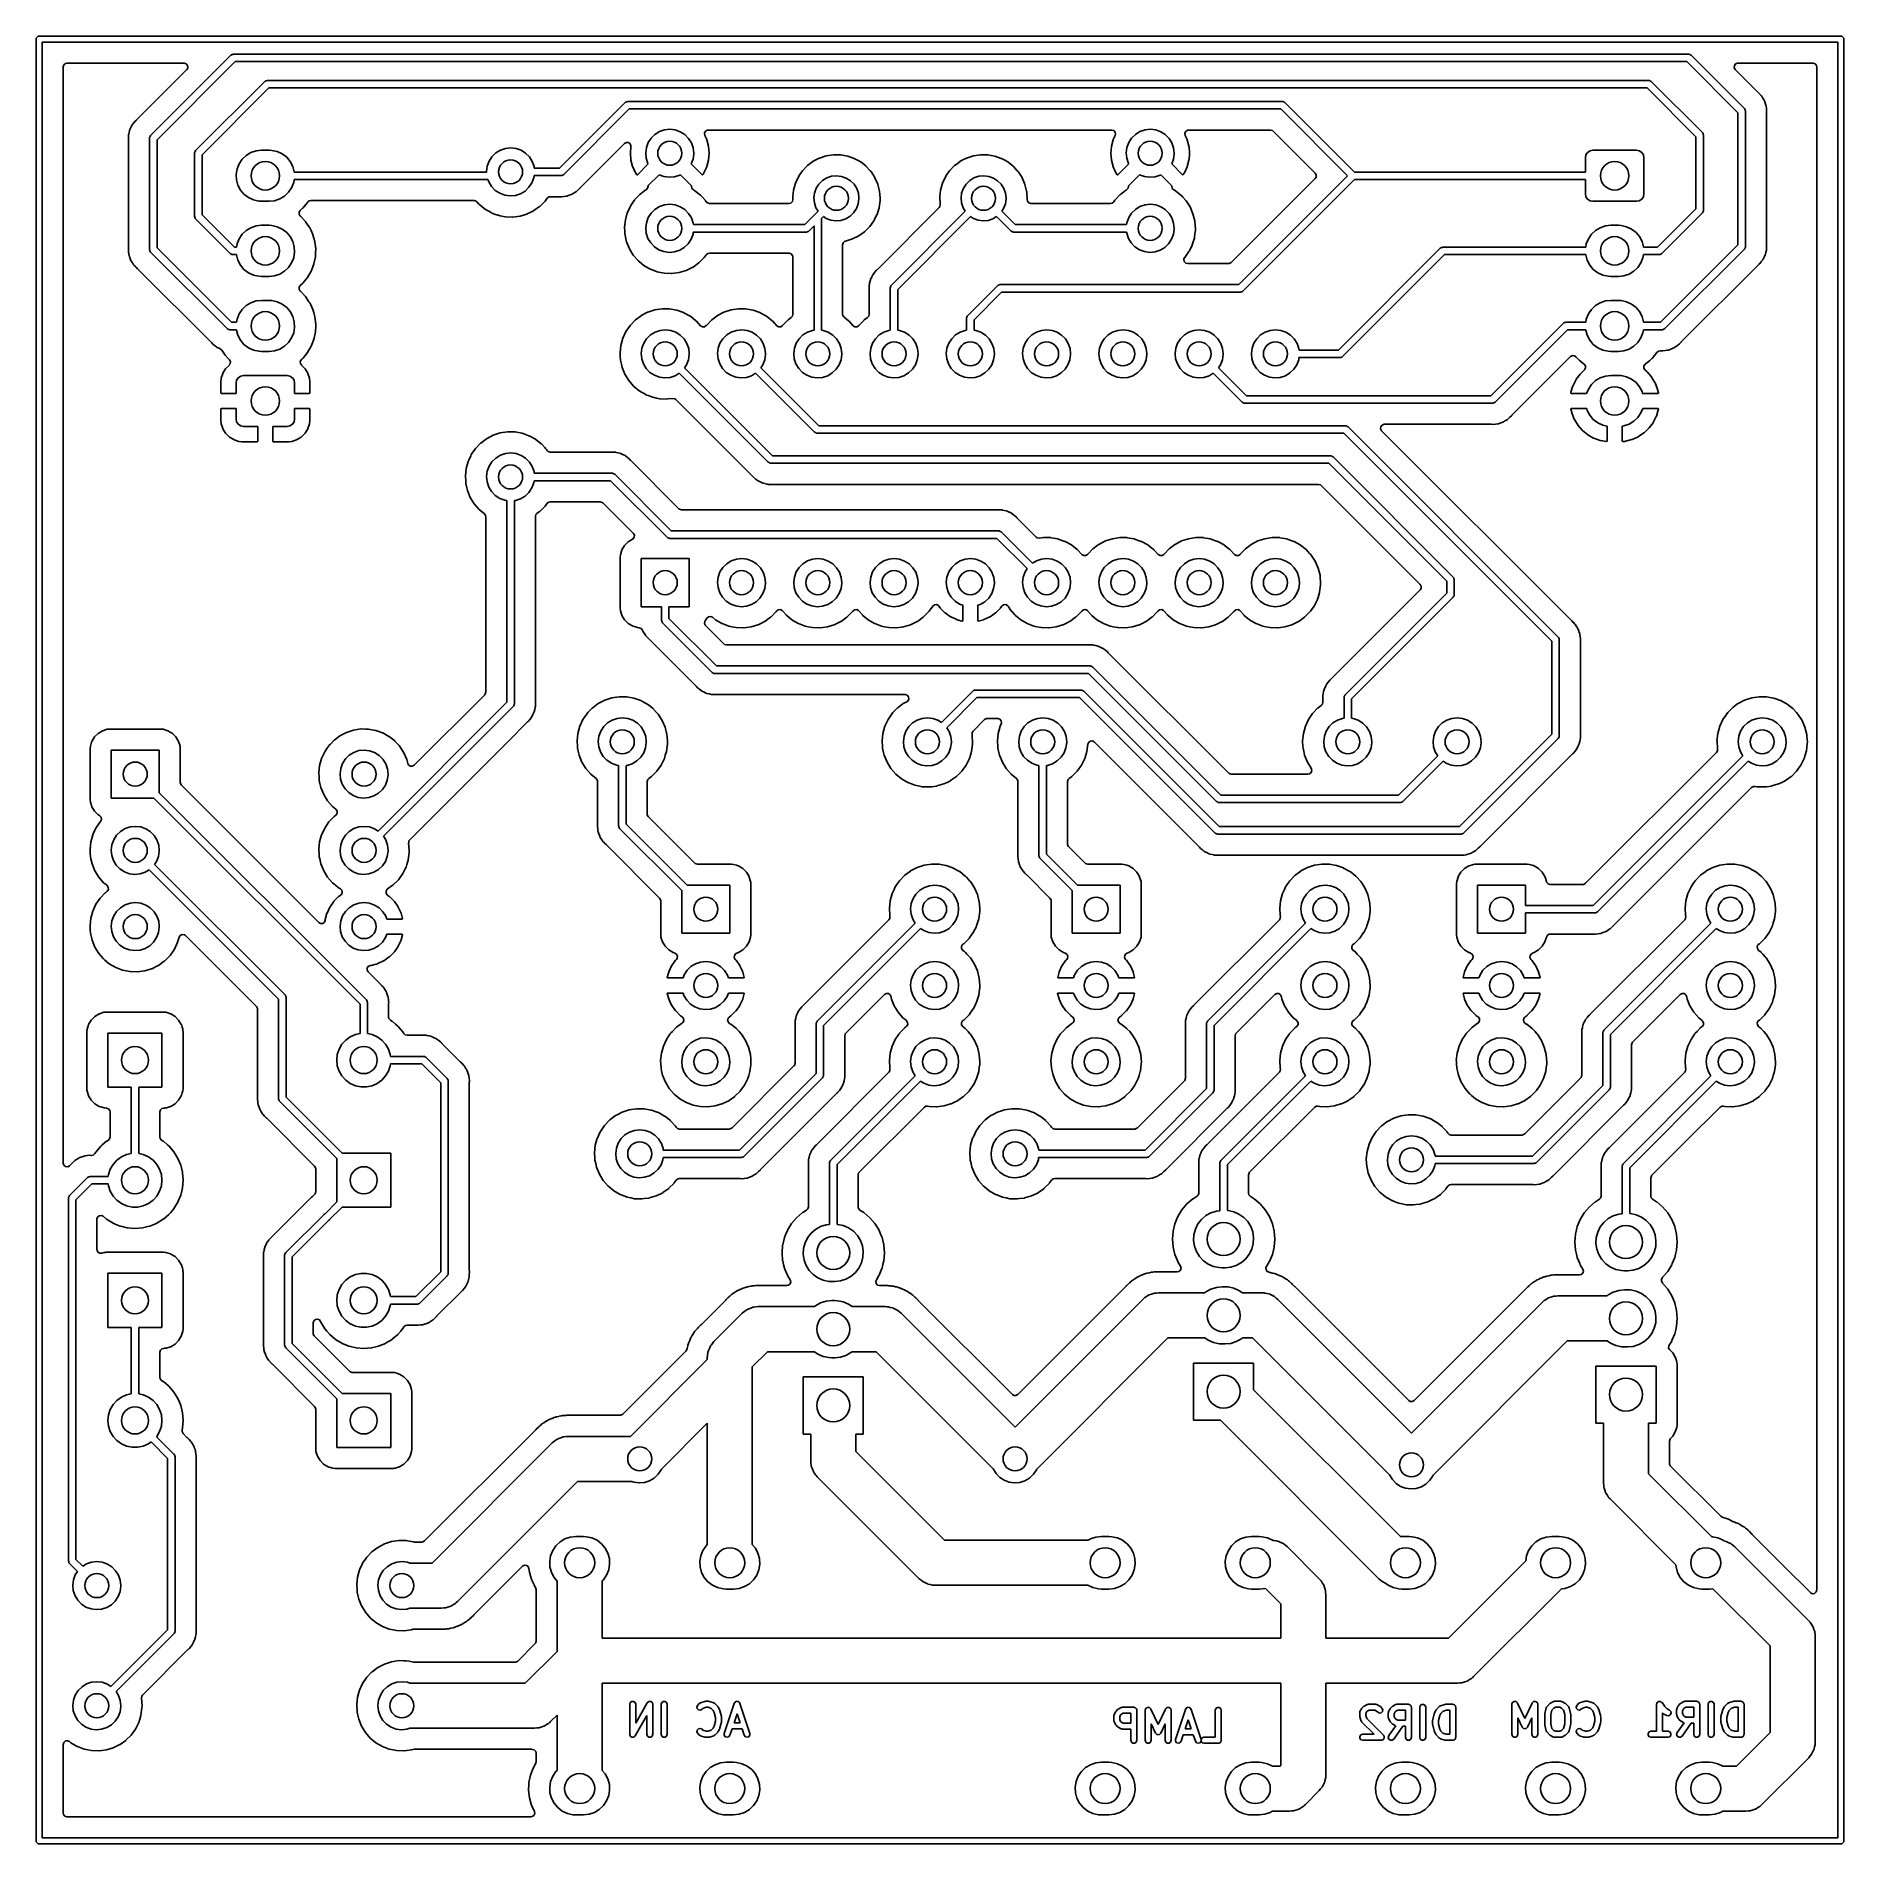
# Model space of a CAD drawing. Extents: x 20.1 to 80.3, y -80.1 to -19.9.
import ezdxf

# ---------------------------------------------------------------- set-up
doc = ezdxf.new("R2010")
doc.units = 0
doc.layers.add('BLACK', color=7, linetype='CONTINUOUS')

msp = doc.modelspace()

# ---------------------------------------------------------------- linework, layer by layer
at = {"layer": 'BLACK', "linetype": 'CONTINUOUS'}
for p, q in [((20.1, -20), (20.1049, -19.9849)), ((20.1, -80), (20.1, -20)), ((20.1049, -19.9691), (20.1142, -19.9563)), ((20.1049, -19.9849), (20.1049, -19.9691)), ((20.1142, -19.9563), (20.1191, -19.9412)), ((20.1191, -19.9412), (20.1319, -19.9319)), ((20.1319, -19.9319), (20.1412, -19.9191)), ((20.1412, -19.9191), (20.1563, -19.9142)), ((20.1563, -19.9142), (20.1691, -19.9049)), ((20.1691, -19.9049), (20.1849, -19.9049)), ((20.1849, -19.9049), (20.2, -19.9)), ((20.2, -19.9), (80.2, -19.9)), ((20.3, -20.1), (20.3, -79.9)), ((80.1, -20.1), (20.3, -20.1)), ((80.1, -79.9), (80.1, -20.1)), ((80.2, -19.9), (80.2151, -19.9049)), ((80.2151, -19.9049), (80.2309, -19.9049)), ((80.2309, -19.9049), (80.2437, -19.9142)), ((80.2437, -19.9142), (80.2588, -19.9191)), ((80.2588, -19.9191), (80.2681, -19.9319)), ((80.2681, -19.9319), (80.2809, -19.9412)), ((80.2809, -19.9412), (80.2858, -19.9563)), ((80.2858, -19.9563), (80.2951, -19.9691)), ((80.2951, -19.9691), (80.2951, -19.9849)), ((80.2951, -19.9849), (80.3, -20)), ((80.3, -20), (80.3, -80)), ((21, -20.926), (21.02, -20.8579)), ((21, -57.4284), (21, -20.926)), ((21.02, -20.8579), (21.0737, -20.8114)), ((21.0737, -20.8114), (21.126, -20.8)), ((21.126, -20.8), (25.0284, -20.8)), ((25.1175, -21.0151), (23.4446, -22.688)), ((23.9116, -23.2116), (26.5871, -20.5361)), ((26.7273, -20.7495), (24.125, -23.3518)), ((25.0284, -20.8), (25.0965, -20.82)), ((25.0965, -20.82), (25.143, -20.8737)), ((25.1236, -21.0085), (25.1175, -21.0151)), ((25.1531, -20.9439), (25.1236, -21.0085)), ((25.143, -20.8737), (25.1531, -20.9439)), ((26.5871, -20.5361), (26.6049, -20.5228)), ((26.6049, -20.5228), (26.6079, -20.5193)), ((26.6079, -20.5193), (26.6107, -20.5185)), ((26.6107, -20.5185), (26.6158, -20.5147)), ((26.6158, -20.5147), (26.6459, -20.5082)), ((26.6459, -20.5082), (26.6755, -20.4995)), ((26.6755, -20.4995), (75.1245, -20.4995)), ((75.0727, -20.7495), (26.7273, -20.7495)), ((76.775, -22.4518), (75.0727, -20.7495)), ((75.1245, -20.4995), (75.1466, -20.5027)), ((75.1466, -20.5027), (75.1511, -20.5024)), ((75.1511, -20.5024), (75.1536, -20.5037)), ((75.1536, -20.5037), (75.16, -20.5047)), ((75.16, -20.5047), (75.1859, -20.5214)), ((75.1859, -20.5214), (75.2129, -20.5361)), ((75.2129, -20.5361), (76.9884, -22.3116)), ((76.6485, -20.9528), (76.6536, -20.882)), ((76.6825, -21.0151), (76.6485, -20.9528)), ((76.6536, -20.882), (76.6961, -20.8251)), ((77.4203, -21.7528), (76.6825, -21.0151)), ((76.6961, -20.8251), (76.7626, -20.8003)), ((76.7626, -20.8003), (76.7716, -20.8)), ((76.7716, -20.8), (79.274, -20.8)), ((79.274, -20.8), (79.3421, -20.82)), ((79.3421, -20.82), (79.3886, -20.8737)), ((79.3886, -20.8737), (79.4, -20.926)), ((79.4, -20.926), (79.4, -71.6445)), ((25.4116, -23.7116), (27.7116, -21.4116)), ((27.8518, -21.625), (25.625, -23.8518)), ((27.7116, -21.4116), (27.7294, -21.3983)), ((27.7294, -21.3983), (27.7325, -21.3948)), ((27.7325, -21.3948), (27.7352, -21.394)), ((27.7352, -21.394), (27.7404, -21.3901)), ((27.7404, -21.3901), (27.7705, -21.3837)), ((27.7705, -21.3837), (27.8, -21.375)), ((27.8, -21.375), (73.8, -21.375)), ((73.7482, -21.625), (27.8518, -21.625)), ((75.375, -23.2518), (73.7482, -21.625)), ((73.8, -21.375), (73.822, -21.3782)), ((73.822, -21.3782), (73.8266, -21.3779)), ((73.8266, -21.3779), (73.8291, -21.3792)), ((73.8291, -21.3792), (73.8355, -21.3801)), ((73.8355, -21.3801), (73.8614, -21.3968)), ((73.8614, -21.3968), (73.8884, -21.4116)), ((73.8884, -21.4116), (75.5884, -23.1116)), ((37.5282, -24.295), (39.7116, -22.1116)), ((39.7116, -22.1116), (39.7294, -22.0983)), ((39.7294, -22.0983), (39.7325, -22.0948)), ((39.7325, -22.0948), (39.7352, -22.094)), ((39.7352, -22.094), (39.7404, -22.0901)), ((39.7404, -22.0901), (39.7705, -22.0837)), ((39.7705, -22.0837), (39.8, -22.075)), ((39.8, -22.075), (61.6, -22.075)), ((61.6, -22.075), (61.622, -22.0782)), ((61.622, -22.0782), (61.6266, -22.0779)), ((61.6266, -22.0779), (61.6291, -22.0792)), ((61.6291, -22.0792), (61.6355, -22.0801)), ((61.6355, -22.0801), (61.6614, -22.0968)), ((61.6614, -22.0968), (61.6884, -22.1116)), ((61.6884, -22.1116), (64.0018, -24.425)), ((77.4277, -21.7597), (77.4203, -21.7528)), ((77.4325, -21.7638), (77.4277, -21.7597)), ((77.4382, -21.7676), (77.4325, -21.7638)), ((77.4429, -21.7726), (77.4382, -21.7676)), ((77.491, -21.8235), (77.4429, -21.7726)), ((77.4429, -21.7726), (77.4429, -21.7726)), ((77.4934, -21.826), (77.491, -21.8235)), ((77.5453, -21.8779), (77.4934, -21.826)), ((77.5489, -21.8819), (77.5453, -21.8779)), ((77.5517, -21.8863), (77.5489, -21.8819)), ((77.5546, -21.8902), (77.5517, -21.8863)), ((77.5553, -21.8911), (77.5546, -21.8902)), ((77.5567, -21.893), (77.5553, -21.8911)), ((77.5614, -21.898), (77.5567, -21.893)), ((77.5649, -21.9038), (77.5614, -21.898)), ((77.6016, -21.9649), (77.5649, -21.9038)), ((77.5649, -21.9038), (77.5649, -21.9038)), ((77.6032, -21.9675), (77.6016, -21.9649)), ((77.6451, -22.0334), (77.6032, -21.9675)), ((77.6474, -22.0398), (77.6451, -22.0334)), ((77.6484, -22.0419), (77.6474, -22.0398)), ((77.6487, -22.0425), (77.6484, -22.0419)), ((77.649, -22.0431), (77.6487, -22.0425)), ((77.6493, -22.0437), (77.649, -22.0431)), ((77.6503, -22.0458), (77.6493, -22.0437)), ((77.6538, -22.0517), (77.6503, -22.0458)), ((77.656, -22.0582), (77.6538, -22.0517)), ((77.6787, -22.1257), (77.656, -22.0582)), ((77.6797, -22.1286), (77.6787, -22.1257)), ((77.7064, -22.2019), (77.6797, -22.1286)), ((77.7073, -22.2087), (77.7064, -22.2019)), ((77.7079, -22.211), (77.7073, -22.2087)), ((77.708, -22.2115), (77.7079, -22.211)), ((77.7082, -22.2123), (77.708, -22.2115)), ((77.7083, -22.2129), (77.7082, -22.2123)), ((77.7088, -22.2152), (77.7083, -22.2129)), ((77.711, -22.2217), (77.7088, -22.2152)), ((77.7117, -22.2285), (77.711, -22.2217)), ((77.7194, -22.2993), (77.7117, -22.2285)), ((23.2869, -22.876), (23.2567, -22.9406)), ((23.2897, -22.8698), (23.2869, -22.876)), ((23.2939, -22.8644), (23.2897, -22.8698)), ((23.2951, -22.8624), (23.2939, -22.8644)), ((23.2954, -22.8619), (23.2951, -22.8624)), ((23.2958, -22.8612), (23.2954, -22.8619)), ((23.2961, -22.8608), (23.2958, -22.8612)), ((23.2974, -22.8587), (23.2961, -22.8608)), ((23.3005, -22.8526), (23.2974, -22.8587)), ((23.3494, -22.7918), (23.3005, -22.8526)), ((23.3512, -22.7894), (23.3494, -22.7918)), ((23.3987, -22.7274), (23.3512, -22.7894)), ((23.4368, -22.6951), (23.3987, -22.7274)), ((23.4446, -22.688), (23.4368, -22.6951)), ((39.8518, -22.325), (37.6684, -24.5084)), ((61.5482, -22.325), (39.8518, -22.325)), ((63.7732, -24.55), (61.5482, -22.325)), ((76.775, -26.8482), (76.775, -22.4518)), ((76.9884, -22.3116), (77.0017, -22.3294)), ((77.0017, -22.3294), (77.0052, -22.3325)), ((77.0052, -22.3325), (77.006, -22.3352)), ((77.006, -22.3352), (77.0099, -22.3404)), ((77.0099, -22.3404), (77.0163, -22.3705)), ((77.0163, -22.3705), (77.025, -22.4)), ((77.025, -22.4), (77.025, -26.9)), ((77.7198, -22.3023), (77.7194, -22.2993)), ((77.7262, -22.3506), (77.7198, -22.3023)), ((77.7255, -22.44), (77.7259, -22.4295)), ((77.7255, -26.8103), (77.7255, -22.44)), ((77.7259, -22.4295), (77.7295, -22.3865)), ((77.7301, -22.3797), (77.7262, -22.3506)), ((77.7295, -22.3865), (77.7301, -22.3797)), ((23.1729, -23.3459), (23.1723, -23.3666)), ((23.1723, -23.3666), (23.1736, -23.3733)), ((23.1745, -23.2898), (23.1729, -23.3459)), ((23.1736, -23.3733), (23.1741, -23.3796)), ((23.1741, -23.3796), (23.1745, -23.3897)), ((23.1748, -23.2074), (23.1745, -23.2129)), ((23.1745, -23.2129), (23.1745, -23.2863)), ((23.1745, -23.2863), (23.1745, -23.2898)), ((23.1745, -23.3897), (23.1745, -26.96)), ((23.1759, -23.2024), (23.1748, -23.2074)), ((23.1766, -23.1976), (23.1759, -23.2024)), ((23.1768, -23.1965), (23.1766, -23.1976)), ((23.1771, -23.1941), (23.1768, -23.1965)), ((23.1773, -23.1873), (23.1771, -23.1941)), ((23.186, -23.1524), (23.1773, -23.1873)), ((23.1962, -23.1116), (23.186, -23.1524)), ((23.1969, -23.1086), (23.1962, -23.1116)), ((23.2124, -23.0391), (23.1969, -23.1086)), ((23.2139, -23.0324), (23.2124, -23.0391)), ((23.2124, -23.0391), (23.2124, -23.0391)), ((23.2168, -23.0262), (23.2139, -23.0324)), ((23.2176, -23.024), (23.2168, -23.0262)), ((23.2177, -23.0234), (23.2176, -23.024)), ((23.218, -23.0227), (23.2177, -23.0234)), ((23.2182, -23.0222), (23.218, -23.0227)), ((23.2191, -23.0199), (23.2182, -23.0222)), ((23.2207, -23.0133), (23.2191, -23.0199)), ((23.2554, -22.9434), (23.2207, -23.0133)), ((23.2567, -22.9406), (23.2554, -22.9434)), ((23.875, -23.3), (23.8782, -23.278)), ((23.875, -27), (23.875, -23.3)), ((23.8779, -23.2734), (23.8792, -23.2709)), ((23.8782, -23.278), (23.8779, -23.2734)), ((23.8792, -23.2709), (23.8801, -23.2645)), ((23.8801, -23.2645), (23.8968, -23.2386)), ((23.8968, -23.2386), (23.9116, -23.2116)), ((24.125, -23.3518), (24.125, -26.9482)), ((38.2272, -24.9403), (39.692, -23.4754)), ((39.692, -23.4754), (39.7543, -23.4414)), ((39.7543, -23.4414), (39.8252, -23.4464)), ((39.8252, -23.4464), (39.882, -23.489)), ((40.4224, -23.6119), (40.4834, -23.4443)), ((40.4834, -23.4443), (40.58, -23.2944)), ((40.58, -23.2944), (40.7075, -23.1696)), ((40.7075, -23.1696), (40.8594, -23.0761)), ((40.8594, -23.0761), (41.0282, -23.0187)), ((41.0282, -23.0187), (41.2056, -23)), ((41.2056, -23), (41.3827, -23.0211)), ((41.3827, -23.0211), (41.5507, -23.081)), ((41.5507, -23.081), (41.7013, -23.1765)), ((41.7013, -23.1765), (41.827, -23.3031)), ((41.827, -23.3031), (41.9215, -23.4543)), ((41.9215, -23.4543), (41.9801, -23.6228)), ((42.355, -23.1346), (42.384, -23.0697)), ((42.3656, -23.2048), (42.355, -23.1346)), ((42.4315, -23.3459), (42.3656, -23.2048)), ((42.384, -23.0697), (42.4434, -23.0309)), ((42.4352, -23.3562), (42.4315, -23.3459)), ((42.4916, -23.5667), (42.4352, -23.3562)), ((42.4434, -23.0309), (42.4798, -23.0255)), ((42.4798, -23.0255), (55.9202, -23.0255)), ((55.9648, -23.3562), (55.9084, -23.5667)), ((55.9202, -23.0255), (55.9883, -23.0455)), ((55.9685, -23.3459), (55.9648, -23.3562)), ((56.0344, -23.2048), (55.9685, -23.3459)), ((55.9883, -23.0455), (56.0348, -23.0992)), ((56.0449, -23.1694), (56.0344, -23.2048)), ((56.0348, -23.0992), (56.0449, -23.1694)), ((56.4224, -23.6119), (56.4834, -23.4443)), ((56.4834, -23.4443), (56.58, -23.2944)), ((56.58, -23.2944), (56.7075, -23.1696)), ((56.7075, -23.1696), (56.8594, -23.0761)), ((56.8594, -23.0761), (57.0282, -23.0187)), ((57.0282, -23.0187), (57.2056, -23)), ((57.2056, -23), (57.3827, -23.0211)), ((57.3827, -23.0211), (57.5507, -23.081)), ((57.5507, -23.081), (57.7013, -23.1765)), ((57.7013, -23.1765), (57.827, -23.3031)), ((57.827, -23.3031), (57.9215, -23.4543)), ((57.9215, -23.4543), (57.9801, -23.6228)), ((58.355, -23.1346), (58.384, -23.0697)), ((58.3656, -23.2048), (58.355, -23.1346)), ((58.4315, -23.3459), (58.3656, -23.2048)), ((58.384, -23.0697), (58.4434, -23.0309)), ((58.4352, -23.3562), (58.4315, -23.3459)), ((58.4916, -23.5667), (58.4352, -23.3562)), ((58.4434, -23.0309), (58.4798, -23.0255)), ((58.4798, -23.0255), (61.2059, -23.0255)), ((61.2059, -23.0255), (61.274, -23.0455)), ((61.274, -23.0455), (61.295, -23.0624)), ((61.295, -23.0624), (62.0194, -23.7868)), ((75.375, -25.6482), (75.375, -23.2518)), ((75.5884, -23.1116), (75.6017, -23.1294)), ((75.6017, -23.1294), (75.6052, -23.1325)), ((75.6052, -23.1325), (75.606, -23.1352)), ((75.606, -23.1352), (75.6099, -23.1404)), ((75.6099, -23.1404), (75.6163, -23.1705)), ((75.6163, -23.1705), (75.625, -23.2)), ((75.625, -23.2), (75.625, -25.7)), ((25.375, -23.8), (25.3782, -23.778)), ((25.375, -25.9), (25.375, -23.8)), ((25.3779, -23.7734), (25.3792, -23.7709)), ((25.3782, -23.778), (25.3779, -23.7734)), ((25.3792, -23.7709), (25.3801, -23.7645)), ((25.3801, -23.7645), (25.3968, -23.7386)), ((25.3968, -23.7386), (25.4116, -23.7116)), ((25.625, -23.8518), (25.625, -25.8482)), ((26.857, -24.1509), (26.9602, -23.9991)), ((26.9602, -23.9991), (27.0936, -23.8729)), ((27.0936, -23.8729), (27.251, -23.7784)), ((27.251, -23.7784), (27.425, -23.7198)), ((27.425, -23.7198), (27.6075, -23.7)), ((27.6075, -23.7), (27.8575, -23.7)), ((27.8575, -23.7), (27.9522, -23.7053)), ((27.9522, -23.7053), (28.1314, -23.7453)), ((28.1314, -23.7453), (28.2978, -23.8229)), ((28.2978, -23.8229), (28.4437, -23.9345)), ((28.4437, -23.9345), (28.5622, -24.0747)), ((28.5622, -24.0747), (28.6478, -24.2371)), ((35.1224, -24.2319), (35.1834, -24.0643)), ((35.1834, -24.0643), (35.28, -23.9144)), ((35.28, -23.9144), (35.4075, -23.7896)), ((35.4075, -23.7896), (35.5594, -23.6961)), ((35.5594, -23.6961), (35.7282, -23.6387)), ((35.7282, -23.6387), (35.9056, -23.62)), ((35.9056, -23.62), (36.0827, -23.6411)), ((36.0827, -23.6411), (36.2507, -23.701)), ((36.2507, -23.701), (36.4013, -23.7965)), ((36.4013, -23.7965), (36.527, -23.9231)), ((36.527, -23.9231), (36.6215, -24.0743)), ((36.6215, -24.0743), (36.6801, -24.2428)), ((39.882, -23.489), (39.9068, -23.5555)), ((39.9066, -23.5755), (39.8875, -23.7945)), ((39.8875, -23.7945), (39.8875, -23.8055)), ((39.8875, -23.8055), (39.9065, -24.0225)), ((39.9065, -24.0225), (39.9084, -24.0333)), ((39.9068, -23.5555), (39.9066, -23.5755)), ((39.9084, -24.0333), (39.9648, -24.2438)), ((40.4001, -23.7888), (40.4224, -23.6119)), ((40.4175, -23.9663), (40.4001, -23.7888)), ((40.4738, -24.1356), (40.4175, -23.9663)), ((41.9749, -23.999), (41.9152, -24.156)), ((41.9997, -23.8223), (41.9749, -23.999)), ((41.9801, -23.6228), (42, -23.8)), ((42, -23.8), (41.9997, -23.8223)), ((42.4352, -24.2438), (42.4916, -24.0333)), ((42.4935, -23.5775), (42.4916, -23.5667)), ((42.4916, -24.0333), (42.4935, -24.0225)), ((42.5125, -23.7945), (42.4935, -23.5775)), ((42.4935, -24.0225), (42.5125, -23.8055)), ((42.5125, -23.8055), (42.5125, -23.7945)), ((45.9703, -24.0715), (45.8364, -24.172)), ((45.9744, -24.0684), (45.9703, -24.0715)), ((45.9703, -24.0715), (45.9703, -24.0715)), ((46.0418, -24.0333), (45.9744, -24.0684)), ((46.1814, -23.9606), (46.0418, -24.0333)), ((46.186, -23.9583), (46.1814, -23.9606)), ((46.1814, -23.9606), (46.1814, -23.9606)), ((46.4127, -23.8842), (46.186, -23.9583)), ((46.6485, -23.8481), (46.4127, -23.8842)), ((46.6536, -23.8481), (46.6485, -23.8481)), ((46.8031, -23.85), (46.6536, -23.8481)), ((46.6536, -23.8481), (46.6536, -23.8481)), ((46.887, -23.851), (46.8031, -23.85)), ((46.8921, -23.8519), (46.887, -23.851)), ((47.0044, -23.8719), (46.8921, -23.8519)), ((46.8921, -23.8519), (46.8921, -23.8519)), ((47.1218, -23.8928), (47.0044, -23.8719)), ((47.1267, -23.8945), (47.1218, -23.8928)), ((47.3418, -23.9707), (47.1267, -23.8945)), ((47.1267, -23.8945), (47.1267, -23.8945)), ((47.3466, -23.9724), (47.3418, -23.9707)), ((47.3418, -23.9707), (47.3418, -23.9707)), ((47.4569, -24.0333), (47.3466, -23.9724)), ((47.5161, -24.066), (47.4569, -24.0333)), ((47.5554, -24.0877), (47.5161, -24.066)), ((50.8703, -24.0715), (50.7364, -24.172)), ((50.8744, -24.0684), (50.8703, -24.0715)), ((50.8703, -24.0715), (50.8703, -24.0715)), ((50.9418, -24.0333), (50.8744, -24.0684)), ((51.0814, -23.9606), (50.9418, -24.0333)), ((51.086, -23.9583), (51.0814, -23.9606)), ((51.0814, -23.9606), (51.0814, -23.9606)), ((51.3127, -23.8842), (51.086, -23.9583)), ((51.5485, -23.8481), (51.3127, -23.8842)), ((51.5536, -23.8481), (51.5485, -23.8481)), ((51.7031, -23.85), (51.5536, -23.8481)), ((51.5536, -23.8481), (51.5536, -23.8481)), ((51.787, -23.851), (51.7031, -23.85)), ((51.7921, -23.8519), (51.787, -23.851)), ((51.9044, -23.8719), (51.7921, -23.8519)), ((51.7921, -23.8519), (51.7921, -23.8519)), ((52.0218, -23.8928), (51.9044, -23.8719)), ((52.0267, -23.8945), (52.0218, -23.8928)), ((52.2418, -23.9707), (52.0267, -23.8945)), ((52.0267, -23.8945), (52.0267, -23.8945)), ((52.2466, -23.9724), (52.2418, -23.9707)), ((52.2418, -23.9707), (52.2418, -23.9707)), ((52.3569, -24.0333), (52.2466, -23.9724)), ((52.4161, -24.066), (52.3569, -24.0333)), ((52.4554, -24.0877), (52.4161, -24.066)), ((55.9065, -23.5775), (55.8875, -23.7945)), ((55.8875, -23.7945), (55.8875, -23.8055)), ((55.8875, -23.8055), (55.9065, -24.0225)), ((55.9084, -23.5667), (55.9065, -23.5775)), ((55.9065, -24.0225), (55.9084, -24.0333)), ((55.9084, -24.0333), (55.9648, -24.2438)), ((56.4001, -23.7888), (56.4224, -23.6119)), ((56.4175, -23.9663), (56.4001, -23.7888)), ((56.4738, -24.1356), (56.4175, -23.9663)), ((57.9749, -23.999), (57.9152, -24.156)), ((57.9997, -23.8223), (57.9749, -23.999)), ((57.9801, -23.6228), (58, -23.8)), ((58, -23.8), (57.9997, -23.8223)), ((58.4352, -24.2438), (58.4916, -24.0333)), ((58.4935, -23.5775), (58.4916, -23.5667)), ((58.4916, -24.0333), (58.4935, -24.0225)), ((58.5125, -23.7945), (58.4935, -23.5775)), ((58.4935, -24.0225), (58.5125, -23.8055)), ((58.5125, -23.8055), (58.5125, -23.7945)), ((62.0194, -23.7868), (62.6935, -24.4609)), ((71.6925, -23.95), (71.7115, -23.8543)), ((71.6925, -24.425), (71.6925, -23.95)), ((71.7115, -23.8543), (71.7657, -23.7732)), ((71.7657, -23.7732), (71.8468, -23.719)), ((71.8468, -23.719), (71.9425, -23.7)), ((71.9425, -23.7), (73.3925, -23.7)), ((73.3925, -23.7), (73.4882, -23.719)), ((73.4882, -23.719), (73.5693, -23.7732)), ((73.5693, -23.7732), (73.6235, -23.8543)), ((73.6235, -23.8543), (73.6425, -23.95)), ((73.6425, -23.95), (73.6425, -25.15)), ((26.7588, -24.5026), (26.7888, -24.3214)), ((26.7684, -24.6859), (26.7588, -24.5026)), ((26.7888, -24.3214), (26.857, -24.1509)), ((28.6478, -24.2371), (28.6966, -24.4141)), ((28.6933, -24.675), (28.6762, -24.7786)), ((35.147, -24.675), (28.6933, -24.675)), ((28.6966, -24.4141), (28.6971, -24.425)), ((28.6971, -24.425), (35.1017, -24.425)), ((35.1001, -24.4088), (35.1224, -24.2319)), ((35.1017, -24.425), (35.1001, -24.4088)), ((35.1738, -24.7556), (35.147, -24.675)), ((36.6749, -24.619), (36.6115, -24.7857)), ((36.6853, -24.545), (36.6749, -24.619)), ((36.6801, -24.2428), (36.686, -24.295)), ((37.58, -24.545), (36.6853, -24.545)), ((36.686, -24.295), (37.5282, -24.295)), ((37.6095, -24.5363), (37.58, -24.545)), ((37.6396, -24.5299), (37.6095, -24.5363)), ((37.6448, -24.526), (37.6396, -24.5299)), ((37.6475, -24.5252), (37.6448, -24.526)), ((37.6506, -24.5217), (37.6475, -24.5252)), ((37.6684, -24.5084), (37.6506, -24.5217)), ((39.9648, -24.2438), (39.9685, -24.2541)), ((39.9685, -24.2541), (40.0606, -24.4515)), ((40.0606, -24.4515), (40.0661, -24.461)), ((40.0661, -24.461), (40.1025, -24.513)), ((40.1025, -24.513), (40.113, -24.5214)), ((40.113, -24.5214), (40.1264, -24.5144)), ((40.1264, -24.5144), (40.4856, -24.1551)), ((40.4856, -24.1551), (40.4738, -24.1356)), ((40.8436, -24.5157), (40.4849, -24.8743)), ((41.0065, -24.5762), (40.8436, -24.5157)), ((41.1832, -24.5998), (41.0065, -24.5762)), ((41.3609, -24.5837), (41.1832, -24.5998)), ((41.5305, -24.5285), (41.3609, -24.5837)), ((41.5548, -24.514), (41.5305, -24.5285)), ((41.9144, -24.8736), (41.5548, -24.514)), ((41.9152, -24.156), (42.2743, -24.5151)), ((42.2743, -24.5151), (42.2861, -24.5215)), ((42.2861, -24.5215), (42.2981, -24.5122)), ((42.2981, -24.5122), (42.3339, -24.461)), ((42.3339, -24.461), (42.3394, -24.4515)), ((42.3394, -24.4515), (42.4315, -24.2541)), ((42.4315, -24.2541), (42.4352, -24.2438)), ((45.4845, -24.5811), (45.3841, -24.7974)), ((45.5315, -24.5122), (45.4845, -24.5811)), ((45.616, -24.3883), (45.5315, -24.5122)), ((45.6189, -24.384), (45.616, -24.3883)), ((45.616, -24.3883), (45.616, -24.3883)), ((45.7837, -24.2116), (45.6189, -24.384)), ((45.8364, -24.172), (45.7837, -24.2116)), ((46.2883, -24.709), (46.4307, -24.6214)), ((46.4307, -24.6214), (46.5889, -24.5675)), ((46.5889, -24.5675), (46.7552, -24.55)), ((46.7552, -24.55), (46.9213, -24.5698)), ((46.9213, -24.5698), (47.0788, -24.6259)), ((47.0788, -24.6259), (47.22, -24.7155)), ((47.5595, -24.0909), (47.5554, -24.0877)), ((47.7386, -24.2323), (47.5595, -24.0909)), ((47.5595, -24.0909), (47.5595, -24.0909)), ((47.7426, -24.2355), (47.7386, -24.2323)), ((47.7386, -24.2323), (47.7386, -24.2323)), ((47.7461, -24.2394), (47.7426, -24.2355)), ((47.8744, -24.3803), (47.7461, -24.2394)), ((47.7461, -24.2394), (47.7461, -24.2394)), ((47.9032, -24.412), (47.8744, -24.3803)), ((48.0327, -24.6122), (47.9032, -24.412)), ((48.0348, -24.6169), (48.0327, -24.6122)), ((48.0348, -24.617), (48.0348, -24.6169)), ((48.1154, -24.8024), (48.0348, -24.617)), ((50.3845, -24.5811), (50.2841, -24.7974)), ((50.4315, -24.5122), (50.3845, -24.5811)), ((50.516, -24.3883), (50.4315, -24.5122)), ((50.5189, -24.384), (50.516, -24.3883)), ((50.516, -24.3883), (50.516, -24.3883)), ((50.6837, -24.2116), (50.5189, -24.384)), ((50.7364, -24.172), (50.6837, -24.2116)), ((51.1883, -24.709), (51.3307, -24.6214)), ((51.3307, -24.6214), (51.4889, -24.5675)), ((51.4889, -24.5675), (51.6552, -24.55)), ((51.6552, -24.55), (51.8213, -24.5698)), ((51.8213, -24.5698), (51.9788, -24.6259)), ((51.9788, -24.6259), (52.12, -24.7155)), ((52.4595, -24.0909), (52.4554, -24.0877)), ((52.6386, -24.2323), (52.4595, -24.0909)), ((52.4595, -24.0909), (52.4595, -24.0909)), ((52.6426, -24.2355), (52.6386, -24.2323)), ((52.6386, -24.2323), (52.6386, -24.2323)), ((52.6461, -24.2394), (52.6426, -24.2355)), ((52.7744, -24.3803), (52.6461, -24.2394)), ((52.6461, -24.2394), (52.6461, -24.2394)), ((52.8032, -24.412), (52.7744, -24.3803)), ((52.9327, -24.6122), (52.8032, -24.412)), ((52.9348, -24.6169), (52.9327, -24.6122)), ((52.9348, -24.617), (52.9348, -24.6169)), ((53.0154, -24.8024), (52.9348, -24.617)), ((55.9648, -24.2438), (55.9685, -24.2541)), ((55.9685, -24.2541), (56.0606, -24.4515)), ((56.0606, -24.4515), (56.0661, -24.461)), ((56.0661, -24.461), (56.1025, -24.513)), ((56.1025, -24.513), (56.113, -24.5214)), ((56.113, -24.5214), (56.1264, -24.5144)), ((56.1264, -24.5144), (56.4856, -24.1551)), ((56.4856, -24.1551), (56.4738, -24.1356)), ((56.8436, -24.5157), (56.4849, -24.8743)), ((57.0065, -24.5762), (56.8436, -24.5157)), ((57.1832, -24.5998), (57.0065, -24.5762)), ((57.3609, -24.5837), (57.1832, -24.5998)), ((57.5305, -24.5285), (57.3609, -24.5837)), ((57.5548, -24.514), (57.5305, -24.5285)), ((57.9144, -24.8736), (57.5548, -24.514)), ((57.9152, -24.156), (58.2743, -24.5151)), ((58.2743, -24.5151), (58.2861, -24.5215)), ((58.2861, -24.5215), (58.2981, -24.5122)), ((58.2981, -24.5122), (58.3339, -24.461)), ((58.3339, -24.461), (58.3394, -24.4515)), ((58.3394, -24.4515), (58.4315, -24.2541)), ((58.4315, -24.2541), (58.4352, -24.2438)), ((62.6935, -24.6391), (59.895, -27.4376)), ((60.1482, -28.175), (63.7732, -24.55)), ((64.0018, -24.675), (60.2884, -28.3884)), ((62.6935, -24.4609), (62.7275, -24.5232)), ((62.7224, -24.594), (62.6935, -24.6391)), ((62.7275, -24.5232), (62.7224, -24.594)), ((64.0018, -24.425), (71.6925, -24.425)), ((71.6925, -24.675), (64.0018, -24.675)), ((71.6925, -25.15), (71.6925, -24.675)), ((26.8172, -24.8629), (26.7684, -24.6859)), ((26.9028, -25.0253), (26.8172, -24.8629)), ((27.0213, -25.1655), (26.9028, -25.0253)), ((27.1672, -25.2771), (27.0213, -25.1655)), ((27.3336, -25.3547), (27.1672, -25.2771)), ((28.3714, -25.227), (28.214, -25.3216)), ((28.5048, -25.1009), (28.3714, -25.227)), ((28.608, -24.9491), (28.5048, -25.1009)), ((28.6762, -24.7786), (28.608, -24.9491)), ((35.2662, -24.9081), (35.1738, -24.7556)), ((35.3901, -25.0364), (35.2662, -24.9081)), ((35.5393, -25.1341), (35.3901, -25.0364)), ((35.7065, -25.1962), (35.5393, -25.1341)), ((35.8832, -25.2198), (35.7065, -25.1962)), ((36.0609, -25.2037), (35.8832, -25.2198)), ((36.2305, -25.1485), (36.0609, -25.2037)), ((36.3837, -25.0572), (36.2305, -25.1485)), ((36.5128, -24.9342), (36.3837, -25.0572)), ((36.6115, -24.7857), (36.5128, -24.9342)), ((37.1169, -25.298), (37.1729, -25.2543)), ((37.1729, -25.2543), (37.2192, -25.2455)), ((37.2192, -25.2455), (37.54, -25.2455)), ((37.54, -25.2455), (37.5505, -25.2459)), ((37.5505, -25.2459), (37.6003, -25.2501)), ((37.6003, -25.2501), (37.607, -25.2492)), ((37.607, -25.2492), (37.6071, -25.2492)), ((37.6071, -25.2492), (37.6777, -25.2398)), ((37.6777, -25.2398), (37.6807, -25.2394)), ((37.6807, -25.2394), (37.7515, -25.2317)), ((37.7515, -25.2317), (37.7583, -25.231)), ((37.7583, -25.231), (37.7648, -25.2288)), ((37.7648, -25.2288), (37.7671, -25.2283)), ((37.7671, -25.2283), (37.7677, -25.2282)), ((37.7677, -25.2282), (37.7684, -25.228)), ((37.7684, -25.228), (37.769, -25.2279)), ((37.769, -25.2279), (37.7713, -25.2273)), ((37.7713, -25.2273), (37.7781, -25.2264)), ((37.7781, -25.2264), (37.8514, -25.1997)), ((37.8514, -25.1997), (37.8543, -25.1987)), ((37.8543, -25.1987), (37.9218, -25.176)), ((37.9218, -25.176), (37.9283, -25.1738)), ((37.9283, -25.1738), (37.9342, -25.1703)), ((37.9342, -25.1703), (37.9363, -25.1693)), ((37.9363, -25.1693), (37.9369, -25.169)), ((37.9369, -25.169), (37.9375, -25.1687)), ((37.9375, -25.1687), (37.9381, -25.1684)), ((37.9381, -25.1684), (37.9402, -25.1674)), ((37.9402, -25.1674), (37.9466, -25.1651)), ((37.9466, -25.1651), (38.0125, -25.1232)), ((38.0125, -25.1232), (38.0151, -25.1216)), ((38.0151, -25.1216), (38.0762, -25.0849)), ((38.0762, -25.0849), (38.082, -25.0814)), ((38.0762, -25.0849), (38.0762, -25.0849)), ((38.082, -25.0814), (38.087, -25.0767)), ((38.087, -25.0767), (38.0889, -25.0753)), ((38.0889, -25.0753), (38.0898, -25.0746)), ((38.0898, -25.0746), (38.0937, -25.0717)), ((38.0937, -25.0717), (38.0981, -25.0689)), ((38.0981, -25.0689), (38.1022, -25.0653)), ((38.1022, -25.0653), (38.154, -25.0134)), ((38.154, -25.0134), (38.1566, -25.0109)), ((38.1566, -25.0109), (38.2074, -24.9629)), ((38.2074, -24.9629), (38.2124, -24.9582)), ((38.2074, -24.9629), (38.2074, -24.9629)), ((38.2124, -24.9582), (38.2162, -24.9525)), ((38.2162, -24.9525), (38.2203, -24.9477)), ((38.2203, -24.9477), (38.2272, -24.9403)), ((40.2004, -25.1741), (40.0299, -25.3525)), ((40.2077, -25.1685), (40.2004, -25.1741)), ((40.3744, -25.0434), (40.2077, -25.1685)), ((40.3977, -25.0259), (40.3744, -25.0434)), ((40.4105, -25.0192), (40.3977, -25.0259)), ((40.463, -24.9679), (40.4105, -25.0192)), ((40.478, -24.8985), (40.463, -24.9679)), ((40.4849, -24.8743), (40.4773, -24.8882)), ((40.4773, -24.8882), (40.478, -24.8985)), ((41.9225, -24.8891), (41.9144, -24.8736)), ((41.9218, -24.8967), (41.9225, -24.8891)), ((41.9362, -24.9695), (41.9218, -24.8967)), ((41.9862, -25.02), (41.9362, -24.9695)), ((42.0287, -25.0434), (41.9862, -25.02)), ((42.0332, -25.0459), (42.0287, -25.0434)), ((42.0287, -25.0434), (42.0287, -25.0434)), ((42.0373, -25.0491), (42.0332, -25.0459)), ((42.2228, -25.1956), (42.0373, -25.0491)), ((42.0373, -25.0491), (42.0373, -25.0491)), ((42.2268, -25.1988), (42.2228, -25.1956)), ((42.2228, -25.1956), (42.2228, -25.1956)), ((42.2865, -25.2644), (42.2268, -25.1988)), ((42.3862, -25.374), (42.2865, -25.2644)), ((45.296, -25.2543), (45.295, -25.2644)), ((45.295, -25.2644), (45.2953, -25.2696)), ((45.2953, -25.2696), (45.2953, -25.2696)), ((45.2953, -25.2696), (45.2994, -25.3412)), ((45.3198, -25.0324), (45.296, -25.2543)), ((45.3203, -25.0273), (45.3198, -25.0324)), ((45.3841, -24.7974), (45.3203, -25.0273)), ((46.0001, -25.2895), (46.021, -25.1236)), ((46.021, -25.1236), (46.0782, -24.9665)), ((46.0782, -24.9665), (46.1688, -24.826)), ((46.1688, -24.826), (46.2883, -24.709)), ((47.22, -24.7155), (47.3378, -24.8341)), ((47.3378, -24.8341), (47.4264, -24.9759)), ((47.4264, -24.9759), (47.4814, -25.1338)), ((47.4814, -25.1338), (47.5, -25.3)), ((48.1278, -24.831), (48.1154, -24.8024)), ((48.1291, -24.836), (48.1278, -24.831)), ((48.1519, -24.9267), (48.1291, -24.836)), ((48.1291, -24.836), (48.1291, -24.836)), ((48.1859, -25.0623), (48.1519, -24.9267)), ((48.1863, -25.0674), (48.1859, -25.0623)), ((48.1864, -25.0674), (48.1863, -25.0674)), ((48.1951, -25.1741), (48.1864, -25.0674)), ((48.2055, -25.3), (48.1951, -25.1741)), ((50.196, -25.2543), (50.195, -25.2644)), ((50.195, -25.2644), (50.1953, -25.2696)), ((50.1953, -25.2696), (50.1953, -25.2696)), ((50.1953, -25.2696), (50.2066, -25.4668)), ((50.2198, -25.0324), (50.196, -25.2543)), ((50.2203, -25.0273), (50.2198, -25.0324)), ((50.2841, -24.7974), (50.2203, -25.0273)), ((50.9001, -25.2895), (50.921, -25.1236)), ((50.921, -25.1236), (50.9782, -24.9665)), ((50.9782, -24.9665), (51.0688, -24.826)), ((51.0688, -24.826), (51.1883, -24.709)), ((52.12, -24.7155), (52.2378, -24.8341)), ((52.2378, -24.8341), (52.3264, -24.9759)), ((52.3264, -24.9759), (52.3814, -25.1338)), ((52.3814, -25.1338), (52.4, -25.3)), ((53.0278, -24.831), (53.0154, -24.8024)), ((53.0291, -24.836), (53.0278, -24.831)), ((53.0519, -24.9267), (53.0291, -24.836)), ((53.0291, -24.836), (53.0291, -24.836)), ((53.0859, -25.0623), (53.0519, -24.9267)), ((53.0863, -25.0674), (53.0859, -25.0623)), ((53.0864, -25.0674), (53.0863, -25.0674)), ((53.0951, -25.1741), (53.0864, -25.0674)), ((53.1055, -25.3), (53.0951, -25.1741)), ((56.2004, -25.1741), (56.0299, -25.3525)), ((56.2077, -25.1685), (56.2004, -25.1741)), ((56.3744, -25.0434), (56.2077, -25.1685)), ((56.3977, -25.0259), (56.3744, -25.0434)), ((56.4105, -25.0192), (56.3977, -25.0259)), ((56.463, -24.9679), (56.4105, -25.0192)), ((56.478, -24.8985), (56.463, -24.9679)), ((56.4849, -24.8743), (56.4773, -24.8882)), ((56.4773, -24.8882), (56.478, -24.8985)), ((57.9225, -24.8891), (57.9144, -24.8736)), ((57.9218, -24.8967), (57.9225, -24.8891)), ((57.9362, -24.9695), (57.9218, -24.8967)), ((57.9862, -25.02), (57.9362, -24.9695)), ((58.0287, -25.0434), (57.9862, -25.02)), ((58.0332, -25.0459), (58.0287, -25.0434)), ((58.0287, -25.0434), (58.0287, -25.0434)), ((58.0373, -25.0491), (58.0332, -25.0459)), ((58.2228, -25.1956), (58.0373, -25.0491)), ((58.0373, -25.0491), (58.0373, -25.0491)), ((58.2268, -25.1988), (58.2228, -25.1956)), ((58.2228, -25.1956), (58.2228, -25.1956)), ((58.2865, -25.2644), (58.2268, -25.1988)), ((58.3862, -25.374), (58.2865, -25.2644)), ((71.7115, -25.2457), (71.6925, -25.15)), ((71.7657, -25.3268), (71.7115, -25.2457)), ((73.6235, -25.2457), (73.5693, -25.3268)), ((73.6425, -25.15), (73.6235, -25.2457)), ((25.625, -25.8482), (26.7018, -26.925)), ((27.5128, -25.3947), (27.3336, -25.3547)), ((27.6075, -25.4), (27.5128, -25.3947)), ((27.8575, -25.4), (27.6075, -25.4)), ((28.04, -25.3802), (27.8575, -25.4)), ((28.214, -25.3216), (28.04, -25.3802)), ((28.8567, -25.8301), (28.8581, -25.7592)), ((28.894, -25.8906), (28.8567, -25.8301)), ((28.8581, -25.7592), (28.8949, -25.7024)), ((28.8949, -25.7024), (28.9727, -25.6339)), ((28.9727, -25.6339), (28.9765, -25.6306)), ((28.9765, -25.6306), (29.1348, -25.4378)), ((29.1348, -25.4378), (29.1374, -25.4334)), ((29.1374, -25.4334), (29.14, -25.4296)), ((29.14, -25.4296), (29.1953, -25.3851)), ((29.1953, -25.3851), (29.2435, -25.3755)), ((29.2435, -25.3755), (34.6848, -25.3755)), ((34.6848, -25.3755), (34.753, -25.3955)), ((34.753, -25.3955), (34.7801, -25.419)), ((34.7801, -25.419), (34.8432, -25.4918)), ((34.8432, -25.4918), (34.8432, -25.4918)), ((34.8432, -25.4918), (34.8466, -25.4957)), ((34.8466, -25.4957), (34.8505, -25.499)), ((34.8505, -25.499), (34.8505, -25.499)), ((34.8505, -25.499), (34.8643, -25.5105)), ((34.8643, -25.5105), (35.0364, -25.6534)), ((35.0364, -25.6534), (35.2494, -25.7778)), ((35.2494, -25.7778), (35.2543, -25.7797)), ((35.2543, -25.7797), (35.2543, -25.7797)), ((35.2543, -25.7797), (35.3685, -25.8233)), ((35.3685, -25.8233), (35.4799, -25.8659)), ((35.4799, -25.8659), (35.485, -25.8669)), ((35.485, -25.8669), (35.485, -25.8669)), ((35.485, -25.8669), (35.5487, -25.8799)), ((35.5487, -25.8799), (35.7217, -25.9151)), ((36.218, -25.8913), (36.4444, -25.8233)), ((36.4444, -25.8233), (36.4494, -25.8218)), ((36.4444, -25.8233), (36.4444, -25.8233)), ((36.4494, -25.8218), (36.5773, -25.7592)), ((36.5773, -25.7592), (36.6663, -25.7156)), ((36.6663, -25.7156), (36.671, -25.7133)), ((36.6663, -25.7156), (36.6663, -25.7156)), ((36.671, -25.7133), (36.6752, -25.7103)), ((36.6752, -25.7103), (36.8676, -25.573)), ((36.6752, -25.7103), (36.6752, -25.7103)), ((36.8676, -25.573), (36.8718, -25.57)), ((36.8676, -25.573), (36.8676, -25.573)), ((36.8718, -25.57), (37.0466, -25.3958)), ((37.0466, -25.3958), (37.0496, -25.3916)), ((37.0496, -25.3916), (37.1169, -25.298)), ((37.0496, -25.3916), (37.0496, -25.3916)), ((39.787, -25.7801), (39.721, -26.0179)), ((39.8214, -25.706), (39.787, -25.7801)), ((39.867, -25.6076), (39.8214, -25.706)), ((39.8909, -25.5563), (39.867, -25.6076)), ((39.9842, -25.4195), (39.8909, -25.5563)), ((40.027, -25.3567), (39.9842, -25.4195)), ((40.0299, -25.3525), (40.027, -25.3567)), ((40.027, -25.3567), (40.027, -25.3567)), ((40.4834, -25.9443), (40.58, -25.7944)), ((40.58, -25.7944), (40.7075, -25.6696)), ((40.7075, -25.6696), (40.8594, -25.5761)), ((40.8594, -25.5761), (41.0282, -25.5187)), ((41.0282, -25.5187), (41.2056, -25.5)), ((41.2056, -25.5), (41.3827, -25.5211)), ((41.3827, -25.5211), (41.5507, -25.581)), ((41.5507, -25.581), (41.7013, -25.6765)), ((41.7013, -25.6765), (41.827, -25.8031)), ((41.827, -25.8031), (41.9215, -25.9543)), ((42.3929, -25.3813), (42.3862, -25.374)), ((42.4159, -25.4169), (42.3929, -25.3813)), ((42.4536, -25.4545), (42.4159, -25.4169)), ((42.5217, -25.4745), (42.4536, -25.4545)), ((45.1736, -25.4745), (42.5217, -25.4745)), ((45.2325, -25.4599), (45.1736, -25.4745)), ((45.2833, -25.4104), (45.2325, -25.4599)), ((45.2994, -25.3412), (45.2833, -25.4104)), ((45.6982, -26.175), (46.1406, -25.7326)), ((46.0164, -25.4559), (46.0001, -25.2895)), ((46.0692, -25.6146), (46.0164, -25.4559)), ((46.1406, -25.7326), (46.0692, -25.6146)), ((47.3245, -25.7821), (47.2034, -25.8974)), ((47.4171, -25.6428), (47.3245, -25.7821)), ((47.4764, -25.4865), (47.4171, -25.6428)), ((47.4997, -25.3209), (47.4764, -25.4865)), ((47.5, -25.3), (47.4997, -25.3209)), ((48.0175, -26.0094), (48.101, -25.8404)), ((48.101, -25.8404), (48.1033, -25.8358)), ((48.101, -25.8404), (48.101, -25.8404)), ((48.1033, -25.8358), (48.1597, -25.65)), ((50.1734, -25.6091), (48.1146, -27.668)), ((48.1597, -25.65), (48.1711, -25.6125)), ((48.1711, -25.6125), (48.1726, -25.6076)), ((48.1711, -25.6125), (48.1711, -25.6125)), ((48.1726, -25.6076), (48.1733, -25.6025)), ((48.1733, -25.6025), (48.2033, -25.3744)), ((48.2033, -25.3744), (48.2037, -25.3711)), ((48.2033, -25.3744), (48.2033, -25.3744)), ((48.2037, -25.3711), (48.2041, -25.3567)), ((48.2041, -25.3567), (48.2054, -25.3034)), ((48.2054, -25.3034), (48.2055, -25.3)), ((48.2054, -25.3034), (48.2054, -25.3034)), ((48.5816, -28.1916), (51.0406, -25.7326)), ((50.1988, -25.5727), (50.1734, -25.6091)), ((50.2089, -25.5037), (50.1988, -25.5727)), ((50.2066, -25.4668), (50.2087, -25.5026)), ((50.2087, -25.5026), (50.2089, -25.5037)), ((50.9164, -25.4559), (50.9001, -25.2895)), ((50.9692, -25.6146), (50.9164, -25.4559)), ((51.0406, -25.7326), (50.9692, -25.6146)), ((52.3171, -25.6428), (52.2582, -25.7314)), ((52.2582, -25.7314), (52.7018, -26.175)), ((52.3764, -25.4865), (52.3171, -25.6428)), ((52.3997, -25.3209), (52.3764, -25.4865)), ((52.4, -25.3), (52.3997, -25.3209)), ((53.1044, -25.3454), (53.1054, -25.3034)), ((53.1157, -25.4008), (53.1044, -25.3454)), ((53.1054, -25.3034), (53.1055, -25.3)), ((53.1054, -25.3034), (53.1054, -25.3034)), ((53.1622, -25.4545), (53.1157, -25.4008)), ((53.2303, -25.4745), (53.1622, -25.4545)), ((55.8801, -25.4745), (53.2303, -25.4745)), ((55.9293, -25.4645), (55.8801, -25.4745)), ((55.9842, -25.4195), (55.9293, -25.4645)), ((56.027, -25.3567), (55.9842, -25.4195)), ((56.0299, -25.3525), (56.027, -25.3567)), ((56.4834, -25.9443), (56.58, -25.7944)), ((56.58, -25.7944), (56.7075, -25.6696)), ((56.7075, -25.6696), (56.8594, -25.5761)), ((56.8594, -25.5761), (57.0282, -25.5187)), ((57.0282, -25.5187), (57.2056, -25.5)), ((57.2056, -25.5), (57.3827, -25.5211)), ((57.3827, -25.5211), (57.5507, -25.581)), ((57.5507, -25.581), (57.7013, -25.6765)), ((57.7013, -25.6765), (57.827, -25.8031)), ((57.827, -25.8031), (57.9215, -25.9543)), ((58.3929, -25.3813), (58.3862, -25.374)), ((58.5269, -25.5885), (58.3929, -25.3813)), ((58.6253, -25.8148), (58.5269, -25.5885)), ((58.6854, -26.0541), (58.6253, -25.8148)), ((71.8468, -25.381), (71.7657, -25.3268)), ((71.9425, -25.4), (71.8468, -25.381)), ((73.3925, -25.4), (71.9425, -25.4)), ((73.4882, -25.381), (73.3925, -25.4)), ((73.5693, -25.3268), (73.4882, -25.381)), ((74.0982, -26.925), (75.375, -25.6482)), ((75.5884, -25.7884), (74.2384, -27.1384)), ((75.6032, -25.7614), (75.5884, -25.7884)), ((75.6199, -25.7355), (75.6032, -25.7614)), ((75.6208, -25.7291), (75.6199, -25.7355)), ((75.6221, -25.7266), (75.6208, -25.7291)), ((75.625, -25.7), (75.6218, -25.722)), ((75.6218, -25.722), (75.6221, -25.7266)), ((25.3837, -25.9295), (25.375, -25.9)), ((25.3901, -25.9596), (25.3837, -25.9295)), ((25.394, -25.9648), (25.3901, -25.9596)), ((25.3948, -25.9675), (25.394, -25.9648)), ((25.3983, -25.9706), (25.3948, -25.9675)), ((25.4116, -25.9884), (25.3983, -25.9706)), ((26.5616, -27.1384), (25.4116, -25.9884)), ((26.9602, -26.4991), (27.0936, -26.3729)), ((27.0936, -26.3729), (27.251, -26.2784)), ((27.251, -26.2784), (27.425, -26.2198)), ((27.425, -26.2198), (27.6075, -26.2)), ((27.6075, -26.2), (27.8575, -26.2)), ((27.8575, -26.2), (27.9522, -26.2053)), ((27.9522, -26.2053), (28.1314, -26.2453)), ((28.1314, -26.2453), (28.2978, -26.3229)), ((28.2978, -26.3229), (28.4437, -26.4345)), ((28.4437, -26.4345), (28.5622, -26.5747)), ((28.8943, -25.8909), (28.894, -25.8906)), ((28.8984, -25.894), (28.8943, -25.8909)), ((29.0698, -26.0753), (28.8984, -25.894)), ((29.0726, -26.0795), (29.0698, -26.0753)), ((29.1842, -26.2436), (29.0726, -26.0795)), ((29.21, -26.2817), (29.1842, -26.2436)), ((29.2122, -26.2862), (29.21, -26.2817)), ((29.2544, -26.3769), (29.2122, -26.2862)), ((29.2122, -26.2862), (29.2122, -26.2862)), ((29.3155, -26.5078), (29.2544, -26.3769)), ((35.7217, -25.9151), (35.7269, -25.9152)), ((35.7269, -25.9152), (35.7269, -25.9152)), ((35.7269, -25.9152), (35.9631, -25.9239)), ((35.9631, -25.9239), (35.9631, -25.9239)), ((35.9631, -25.9239), (35.9683, -25.9241)), ((35.9683, -25.9241), (35.9734, -25.9234)), ((35.9734, -25.9234), (36.0497, -25.9137)), ((35.9734, -25.9234), (35.9734, -25.9234)), ((36.0497, -25.9137), (36.213, -25.8927)), ((36.213, -25.8927), (36.218, -25.8913)), ((36.218, -25.8913), (36.218, -25.8913)), ((39.721, -26.0179), (39.6948, -26.2632)), ((39.6948, -26.2632), (39.6951, -26.2684)), ((39.6951, -26.2684), (39.6951, -26.2684)), ((39.6951, -26.2684), (39.702, -26.3886)), ((39.702, -26.3886), (39.709, -26.5095)), ((40.4001, -26.2888), (40.4224, -26.1119)), ((40.4175, -26.4663), (40.4001, -26.2888)), ((40.4738, -26.6356), (40.4175, -26.4663)), ((40.4224, -26.1119), (40.4834, -25.9443)), ((41.9215, -25.9543), (41.9801, -26.1228)), ((41.9853, -26.425), (41.9749, -26.499)), ((41.9801, -26.1228), (41.986, -26.175)), ((45.75, -26.425), (41.9853, -26.425)), ((41.986, -26.175), (45.6982, -26.175)), ((45.7795, -26.4163), (45.75, -26.425)), ((45.8096, -26.4099), (45.7795, -26.4163)), ((45.8148, -26.406), (45.8096, -26.4099)), ((45.8175, -26.4052), (45.8148, -26.406)), ((45.8206, -26.4017), (45.8175, -26.4052)), ((45.8384, -26.3884), (45.8206, -26.4017)), ((46.005, -26.2218), (45.8384, -26.3884)), ((46.005, -29.6937), (46.005, -26.2218)), ((46.3185, -25.9083), (46.255, -25.9718)), ((46.255, -25.9718), (46.255, -29.6943)), ((46.4118, -25.9694), (46.3185, -25.9083)), ((46.5686, -26.0277), (46.4118, -25.9694)), ((46.7343, -26.0498), (46.5686, -26.0277)), ((46.9008, -26.0347), (46.7343, -26.0498)), ((47.0598, -25.983), (46.9008, -26.0347)), ((47.2034, -25.8974), (47.0598, -25.983)), ((47.4953, -26.5502), (47.6894, -26.4117)), ((47.6894, -26.4117), (47.6964, -26.4047)), ((47.6964, -26.4047), (47.8062, -26.2953)), ((47.8062, -26.2953), (47.8584, -26.2433)), ((47.8584, -26.2433), (47.9976, -26.0496)), ((47.9976, -26.0496), (48.0175, -26.0094)), ((51.2185, -25.9083), (48.795, -28.3318)), ((51.3118, -25.9694), (51.2185, -25.9083)), ((51.4686, -26.0277), (51.3118, -25.9694)), ((51.6343, -26.0498), (51.4686, -26.0277)), ((51.8008, -26.0347), (51.6343, -26.0498)), ((51.9598, -25.983), (51.8008, -26.0347)), ((52.0829, -25.9097), (51.9598, -25.983)), ((52.5616, -26.3884), (52.0829, -25.9097)), ((52.5886, -26.4032), (52.5616, -26.3884)), ((52.6145, -26.4199), (52.5886, -26.4032)), ((52.6209, -26.4208), (52.6145, -26.4199)), ((52.6234, -26.4221), (52.6209, -26.4208)), ((52.628, -26.4218), (52.6234, -26.4221)), ((52.65, -26.425), (52.628, -26.4218)), ((56.4134, -26.425), (52.65, -26.425)), ((52.7018, -26.175), (56.4145, -26.175)), ((56.4175, -26.4663), (56.4134, -26.425)), ((56.4145, -26.175), (56.4224, -26.1119)), ((56.4738, -26.6356), (56.4175, -26.4663)), ((56.4224, -26.1119), (56.4834, -25.9443)), ((57.9215, -25.9543), (57.9801, -26.1228)), ((57.9997, -26.3223), (57.9749, -26.499)), ((57.9801, -26.1228), (58, -26.3)), ((58, -26.3), (57.9997, -26.3223)), ((58.6716, -26.6182), (58.6904, -26.4753)), ((58.6858, -26.0592), (58.6854, -26.0541)), ((58.6977, -26.2029), (58.6858, -26.0592)), ((58.6858, -26.0592), (58.6858, -26.0592)), ((58.6904, -26.4753), (58.7034, -26.3769)), ((58.7056, -26.3), (58.6977, -26.2029)), ((58.7034, -26.3769), (58.7038, -26.3735)), ((58.7034, -26.3769), (58.7034, -26.3769)), ((58.7038, -26.3735), (58.7056, -26.3)), ((71.8952, -26.4991), (72.0286, -26.3729)), ((72.0286, -26.3729), (72.186, -26.2784)), ((72.186, -26.2784), (72.36, -26.2198)), ((72.36, -26.2198), (72.5425, -26.2)), ((72.5425, -26.2), (72.7925, -26.2)), ((72.7925, -26.2), (72.8872, -26.2053)), ((72.8872, -26.2053), (73.0664, -26.2453)), ((73.0664, -26.2453), (73.2328, -26.3229)), ((73.2328, -26.3229), (73.3787, -26.4345)), ((73.3787, -26.4345), (73.4972, -26.5747)), ((23.1741, -26.9705), (23.1699, -27.0203)), ((23.1699, -27.0203), (23.1708, -27.027)), ((23.1708, -27.027), (23.1708, -27.0271)), ((23.1708, -27.0271), (23.1802, -27.0977)), ((23.1745, -26.96), (23.1741, -26.9705)), ((23.8837, -27.0295), (23.875, -27)), ((23.8901, -27.0596), (23.8837, -27.0295)), ((23.894, -27.0648), (23.8901, -27.0596)), ((23.8948, -27.0675), (23.894, -27.0648)), ((23.8983, -27.0706), (23.8948, -27.0675)), ((23.9116, -27.0884), (23.8983, -27.0706)), ((26.4616, -29.6384), (23.9116, -27.0884)), ((24.125, -26.9482), (26.6018, -29.425)), ((26.7018, -26.925), (26.7717, -26.925)), ((26.7717, -26.925), (26.7888, -26.8214)), ((26.7888, -26.8214), (26.857, -26.6509)), ((26.857, -26.6509), (26.9602, -26.4991)), ((28.5622, -26.5747), (28.6478, -26.7371)), ((28.6478, -26.7371), (28.6966, -26.9141)), ((28.6966, -26.9141), (28.7062, -27.0974)), ((29.3169, -26.5126), (29.3155, -26.5078)), ((29.3803, -26.7368), (29.3169, -26.5126)), ((29.3834, -26.7479), (29.3803, -26.7368)), ((29.384, -26.7529), (29.3834, -26.7479)), ((29.4112, -26.9878), (29.384, -26.7529)), ((29.4034, -27.1867), (29.4079, -27.0884)), ((29.4079, -27.0884), (29.4121, -26.9957)), ((29.4121, -26.9957), (29.4112, -26.9878)), ((39.709, -26.5095), (39.7101, -26.5146)), ((39.7101, -26.5146), (39.7101, -26.5146)), ((39.7101, -26.5146), (39.7425, -26.6581)), ((39.7425, -26.6581), (39.7633, -26.7502)), ((39.7633, -26.7502), (39.8561, -26.9789)), ((39.8561, -26.9789), (39.8588, -26.9833)), ((39.8588, -26.9833), (39.8588, -26.9833)), ((39.8588, -26.9833), (39.8705, -27.0024)), ((39.8705, -27.0024), (39.985, -27.1892)), ((40.5662, -26.7881), (40.4738, -26.6356)), ((40.6901, -26.9164), (40.5662, -26.7881)), ((40.8393, -27.0141), (40.6901, -26.9164)), ((41.0065, -27.0762), (40.8393, -27.0141)), ((41.1832, -27.0998), (41.0065, -27.0762)), ((41.3609, -27.0837), (41.1832, -27.0998)), ((41.5305, -27.0285), (41.3609, -27.0837)), ((41.6837, -26.9372), (41.5305, -27.0285)), ((41.8128, -26.8142), (41.6837, -26.9372)), ((41.9115, -26.6657), (41.8128, -26.8142)), ((41.9749, -26.499), (41.9115, -26.6657)), ((46.9555, -26.8459), (46.9755, -26.7778)), ((46.9555, -29.1588), (46.9555, -26.8459)), ((46.9755, -26.7778), (47.0292, -26.7313)), ((47.0292, -26.7313), (47.052, -26.7237)), ((47.052, -26.7237), (47.0526, -26.7237)), ((47.0526, -26.7237), (47.2811, -26.6551)), ((47.2811, -26.6551), (47.4953, -26.5502)), ((56.5662, -26.7881), (56.4738, -26.6356)), ((56.6901, -26.9164), (56.5662, -26.7881)), ((56.8393, -27.0141), (56.6901, -26.9164)), ((57.0065, -27.0762), (56.8393, -27.0141)), ((57.1832, -27.0998), (57.0065, -27.0762)), ((57.3609, -27.0837), (57.1832, -27.0998)), ((57.5305, -27.0285), (57.3609, -27.0837)), ((57.6837, -26.9372), (57.5305, -27.0285)), ((57.8128, -26.8142), (57.6837, -26.9372)), ((57.9115, -26.6657), (57.8128, -26.8142)), ((57.9749, -26.499), (57.9115, -26.6657)), ((58.3487, -27.2729), (58.4906, -27.0755)), ((58.4906, -27.0755), (58.5058, -27.0446)), ((58.5058, -27.0446), (58.5955, -26.8632)), ((58.5955, -26.8632), (58.5999, -26.8543)), ((58.5999, -26.8543), (58.6231, -26.7778)), ((58.6231, -26.7778), (58.6701, -26.6231)), ((58.6701, -26.6231), (58.6716, -26.6182)), ((58.6701, -26.6231), (58.6701, -26.6231)), ((63.4682, -30.355), (66.8616, -26.9616)), ((66.8616, -26.9616), (66.8794, -26.9483)), ((66.8794, -26.9483), (66.8825, -26.9448)), ((66.8825, -26.9448), (66.8852, -26.944)), ((66.8852, -26.944), (66.8904, -26.9401)), ((66.8904, -26.9401), (66.9205, -26.9337)), ((66.9205, -26.9337), (66.95, -26.925)), ((66.95, -26.925), (71.7067, -26.925)), ((71.7067, -26.925), (71.7238, -26.8214)), ((71.7238, -26.8214), (71.792, -26.6509)), ((71.792, -26.6509), (71.8952, -26.4991)), ((73.4972, -26.5747), (73.5828, -26.7371)), ((73.5828, -26.7371), (73.6316, -26.9141)), ((73.6316, -26.9141), (73.6321, -26.925)), ((73.6321, -26.925), (74.0982, -26.925)), ((74.1982, -29.425), (76.775, -26.8482)), ((76.9884, -26.9884), (74.3384, -29.6384)), ((77.0032, -26.9614), (76.9884, -26.9884)), ((77.0199, -26.9355), (77.0032, -26.9614)), ((77.0208, -26.9291), (77.0199, -26.9355)), ((77.0221, -26.9266), (77.0208, -26.9291)), ((77.025, -26.9), (77.0218, -26.922)), ((77.0218, -26.922), (77.0221, -26.9266)), ((77.7031, -27.0914), (77.7038, -27.0884)), ((77.7038, -27.0884), (77.7191, -27.0271)), ((77.7191, -27.0271), (77.7227, -27.0127)), ((77.7227, -27.0127), (77.7229, -27.0059)), ((77.7229, -27.0059), (77.7232, -27.0035)), ((77.7232, -27.0035), (77.7234, -27.0024)), ((77.7234, -27.0024), (77.7241, -26.9976)), ((77.7241, -26.9976), (77.7252, -26.9926)), ((77.7252, -26.9926), (77.7255, -26.9871)), ((77.7259, -26.8204), (77.7255, -26.8103)), ((77.7255, -26.9102), (77.7275, -26.8402)), ((77.7255, -26.9137), (77.7255, -26.9102)), ((77.7255, -26.9871), (77.7255, -26.9137)), ((77.7264, -26.8267), (77.7259, -26.8204)), ((77.7277, -26.8334), (77.7264, -26.8267)), ((77.7275, -26.8402), (77.7277, -26.8334)), ((77.7275, -26.8402), (77.7275, -26.8402)), ((23.1802, -27.0977), (23.1806, -27.1007)), ((23.1806, -27.1007), (23.1835, -27.1277)), ((23.1835, -27.1277), (23.189, -27.1783)), ((23.189, -27.1783), (23.1912, -27.1848)), ((23.1912, -27.1848), (23.1917, -27.1871)), ((23.1917, -27.1871), (23.1918, -27.1877)), ((23.1918, -27.1877), (23.192, -27.1884)), ((23.192, -27.1884), (23.1921, -27.189)), ((23.1921, -27.189), (23.1927, -27.1913)), ((23.1927, -27.1913), (23.1936, -27.1981)), ((23.1936, -27.1981), (23.213, -27.2515)), ((23.213, -27.2515), (23.2203, -27.2714)), ((23.2203, -27.2714), (23.2213, -27.2743)), ((23.2213, -27.2743), (23.2462, -27.3483)), ((23.2462, -27.3483), (23.2497, -27.3542)), ((23.2497, -27.3542), (23.2507, -27.3563)), ((23.2507, -27.3563), (23.251, -27.3569)), ((23.251, -27.3569), (23.2513, -27.3575)), ((23.2513, -27.3575), (23.2516, -27.3581)), ((23.2516, -27.3581), (23.2526, -27.3602)), ((23.2526, -27.3602), (23.2549, -27.3666)), ((23.2549, -27.3666), (23.2968, -27.4325)), ((23.2968, -27.4325), (23.2984, -27.4351)), ((23.2984, -27.4351), (23.3091, -27.453)), ((23.3091, -27.453), (23.3325, -27.492)), ((23.3325, -27.492), (23.3386, -27.502)), ((23.3386, -27.502), (23.3433, -27.507)), ((23.3433, -27.507), (23.3447, -27.5089)), ((23.3447, -27.5089), (23.3454, -27.5098)), ((23.3454, -27.5098), (23.3483, -27.5137)), ((23.3483, -27.5137), (23.3511, -27.518)), ((23.3511, -27.518), (23.3547, -27.5221)), ((23.3547, -27.5221), (23.4066, -27.574)), ((23.4066, -27.574), (23.4091, -27.5766)), ((23.4091, -27.5766), (23.4399, -27.6092)), ((23.4399, -27.6092), (23.4618, -27.6324)), ((23.4618, -27.6324), (23.4675, -27.6362)), ((23.4675, -27.6362), (23.4723, -27.6403)), ((23.4723, -27.6403), (23.4797, -27.6472)), ((23.4797, -27.6472), (25.938, -30.1054)), ((26.5886, -27.1532), (26.5616, -27.1384)), ((26.6145, -27.1699), (26.5886, -27.1532)), ((26.6209, -27.1708), (26.6145, -27.1699)), ((26.6234, -27.1721), (26.6209, -27.1708)), ((26.628, -27.1718), (26.6234, -27.1721)), ((26.65, -27.175), (26.628, -27.1718)), ((26.7679, -27.175), (26.65, -27.175)), ((26.7684, -27.1859), (26.7679, -27.175)), ((26.8172, -27.3629), (26.7684, -27.1859)), ((26.9028, -27.5253), (26.8172, -27.3629)), ((27.0213, -27.6655), (26.9028, -27.5253)), ((27.1672, -27.7771), (27.0213, -27.6655)), ((28.5048, -27.6009), (28.3714, -27.727)), ((28.608, -27.4491), (28.5048, -27.6009)), ((28.6762, -27.2786), (28.608, -27.4491)), ((28.7062, -27.0974), (28.6762, -27.2786)), ((29.2677, -27.703), (29.3259, -27.5513)), ((29.3259, -27.5513), (29.3498, -27.4892)), ((29.3498, -27.4892), (29.3516, -27.4806)), ((29.3516, -27.4806), (29.3997, -27.2499)), ((29.3997, -27.2499), (29.4008, -27.245)), ((29.4008, -27.245), (29.4034, -27.1867)), ((39.985, -27.1892), (40.1466, -27.3757)), ((40.1466, -27.3757), (40.1505, -27.379)), ((40.1505, -27.379), (40.1505, -27.379)), ((40.1505, -27.379), (40.1886, -27.4106)), ((40.1886, -27.4106), (40.3364, -27.5334)), ((40.3364, -27.5334), (40.5494, -27.6578)), ((40.5494, -27.6578), (40.5543, -27.6597)), ((40.5543, -27.6597), (40.5543, -27.6597)), ((40.5543, -27.6597), (40.7054, -27.7174)), ((41.7494, -27.7018), (41.8533, -27.6509)), ((41.8533, -27.6509), (41.9663, -27.5956)), ((41.9663, -27.5956), (41.971, -27.5933)), ((41.9663, -27.5956), (41.9663, -27.5956)), ((41.971, -27.5933), (41.9752, -27.5903)), ((41.9752, -27.5903), (42.1676, -27.453)), ((41.9752, -27.5903), (41.9752, -27.5903)), ((42.1676, -27.453), (42.1718, -27.45)), ((42.1676, -27.453), (42.1676, -27.453)), ((42.1718, -27.45), (42.3466, -27.2758)), ((42.3466, -27.2758), (42.3496, -27.2716)), ((42.3496, -27.2716), (42.4169, -27.178)), ((42.3496, -27.2716), (42.3496, -27.2716)), ((42.4169, -27.178), (42.4729, -27.1343)), ((42.4729, -27.1343), (42.5192, -27.1255)), ((42.5192, -27.1255), (45.1785, -27.1255)), ((45.1785, -27.1255), (45.2466, -27.1455)), ((45.2466, -27.1455), (45.2931, -27.1992)), ((45.2931, -27.1992), (45.3045, -27.2515)), ((45.3045, -27.2515), (45.3045, -29.1604)), ((48.1068, -27.6751), (48.0687, -27.7074)), ((48.1146, -27.668), (48.1068, -27.6751)), ((58.3248, -27.3306), (58.3472, -27.275)), ((58.3349, -27.4008), (58.3248, -27.3306)), ((58.3814, -27.4545), (58.3349, -27.4008)), ((58.3472, -27.275), (58.3487, -27.2729)), ((58.4495, -27.4745), (58.3814, -27.4545)), ((59.8059, -27.4745), (58.4495, -27.4745)), ((59.8327, -27.4716), (59.8059, -27.4745)), ((59.895, -27.4376), (59.8327, -27.4716)), ((67.0018, -27.175), (63.6084, -30.5684)), ((71.7029, -27.175), (67.0018, -27.175)), ((71.7034, -27.1859), (71.7029, -27.175)), ((71.7522, -27.3629), (71.7034, -27.1859)), ((71.8378, -27.5253), (71.7522, -27.3629)), ((71.9563, -27.6655), (71.8378, -27.5253)), ((72.1022, -27.7771), (71.9563, -27.6655)), ((73.4398, -27.6009), (73.3064, -27.727)), ((73.543, -27.4491), (73.4398, -27.6009)), ((73.6112, -27.2786), (73.543, -27.4491)), ((73.6283, -27.175), (73.6112, -27.2786)), ((74.15, -27.175), (73.6283, -27.175)), ((74.1795, -27.1663), (74.15, -27.175)), ((74.2096, -27.1599), (74.1795, -27.1663)), ((74.2148, -27.156), (74.2096, -27.1599)), ((74.2175, -27.1552), (74.2148, -27.156)), ((74.2206, -27.1517), (74.2175, -27.1552)), ((74.2384, -27.1384), (74.2206, -27.1517)), ((74.8972, -30.0703), (77.4554, -27.512)), ((77.4554, -27.512), (77.4632, -27.5049)), ((77.4632, -27.5049), (77.4765, -27.4936)), ((77.4765, -27.4936), (77.5013, -27.4726)), ((77.5013, -27.4726), (77.5488, -27.4106)), ((77.5488, -27.4106), (77.5506, -27.4082)), ((77.5506, -27.4082), (77.5995, -27.3474)), ((77.5995, -27.3474), (77.6026, -27.3413)), ((77.6026, -27.3413), (77.6039, -27.3392)), ((77.6039, -27.3392), (77.6042, -27.3388)), ((77.6042, -27.3388), (77.6046, -27.3381)), ((77.6046, -27.3381), (77.6049, -27.3376)), ((77.6049, -27.3376), (77.6061, -27.3356)), ((77.6061, -27.3356), (77.6103, -27.3302)), ((77.6103, -27.3302), (77.6433, -27.2594)), ((77.6433, -27.2594), (77.6446, -27.2566)), ((77.6446, -27.2566), (77.6529, -27.2399)), ((77.6529, -27.2399), (77.6793, -27.1867)), ((77.6793, -27.1867), (77.6809, -27.1801)), ((77.6809, -27.1801), (77.6818, -27.1778)), ((77.6818, -27.1778), (77.682, -27.1773)), ((77.682, -27.1773), (77.6823, -27.1766)), ((77.6823, -27.1766), (77.6824, -27.176)), ((77.6824, -27.176), (77.6832, -27.1738)), ((77.6832, -27.1738), (77.6861, -27.1676)), ((77.6861, -27.1676), (77.6876, -27.1609)), ((77.6876, -27.1609), (77.7031, -27.0914)), ((77.6876, -27.1609), (77.6876, -27.1609)), ((27.3336, -27.8547), (27.1672, -27.7771)), ((27.5128, -27.8947), (27.3336, -27.8547)), ((27.6075, -27.9), (27.5128, -27.8947)), ((27.8575, -27.9), (27.6075, -27.9)), ((28.04, -27.8802), (27.8575, -27.9)), ((28.214, -27.8216), (28.04, -27.8802)), ((28.3714, -27.727), (28.214, -27.8216)), ((28.8567, -28.3301), (28.8581, -28.2592)), ((28.8581, -28.2592), (28.8949, -28.2024)), ((28.8949, -28.2024), (28.9727, -28.1339)), ((28.9727, -28.1339), (28.9765, -28.1306)), ((28.9765, -28.1306), (29.1348, -27.9378)), ((29.1348, -27.9378), (29.2603, -27.7221)), ((29.2603, -27.7221), (29.2677, -27.703)), ((40.7054, -27.7174), (40.7799, -27.7459)), ((40.7799, -27.7459), (40.785, -27.7469)), ((40.785, -27.7469), (40.785, -27.7469)), ((40.785, -27.7469), (40.8955, -27.7694)), ((40.8955, -27.7694), (41.0217, -27.7951)), ((41.0217, -27.7951), (41.0269, -27.7952)), ((41.0269, -27.7952), (41.0269, -27.7952)), ((41.0269, -27.7952), (41.2631, -27.8039)), ((41.2631, -27.8039), (41.2631, -27.8039)), ((41.2631, -27.8039), (41.2683, -27.8041)), ((41.2683, -27.8041), (41.2734, -27.8034)), ((41.2734, -27.8034), (41.3497, -27.7937)), ((41.2734, -27.8034), (41.2734, -27.8034)), ((41.3497, -27.7937), (41.513, -27.7727)), ((41.513, -27.7727), (41.518, -27.7713)), ((41.518, -27.7713), (41.7444, -27.7033)), ((41.518, -27.7713), (41.518, -27.7713)), ((41.7444, -27.7033), (41.7494, -27.7018)), ((41.7444, -27.7033), (41.7444, -27.7033)), ((47.8445, -28.2698), (47.8435, -28.3044)), ((47.8448, -28.1874), (47.8445, -28.1929)), ((47.8445, -28.1929), (47.8445, -28.2663)), ((47.8445, -28.2663), (47.8445, -28.2698)), ((47.8459, -28.1824), (47.8448, -28.1874)), ((47.8466, -28.1776), (47.8459, -28.1824)), ((47.8468, -28.1765), (47.8466, -28.1776)), ((47.8471, -28.1741), (47.8468, -28.1765)), ((47.8473, -28.1673), (47.8471, -28.1741)), ((47.8565, -28.1306), (47.8473, -28.1673)), ((47.8662, -28.0916), (47.8565, -28.1306)), ((47.8669, -28.0886), (47.8662, -28.0916)), ((47.8824, -28.0191), (47.8669, -28.0886)), ((47.8839, -28.0124), (47.8824, -28.0191)), ((47.8824, -28.0191), (47.8824, -28.0191)), ((47.8868, -28.0062), (47.8839, -28.0124)), ((47.8876, -28.004), (47.8868, -28.0062)), ((47.8877, -28.0034), (47.8876, -28.004)), ((47.888, -28.0027), (47.8877, -28.0034)), ((47.8882, -28.0022), (47.888, -28.0027)), ((47.8891, -27.9999), (47.8882, -28.0022)), ((47.8907, -27.9933), (47.8891, -27.9999)), ((47.9254, -27.9234), (47.8907, -27.9933)), ((47.9267, -27.9206), (47.9254, -27.9234)), ((47.9306, -27.9124), (47.9267, -27.9206)), ((47.9597, -27.8498), (47.9306, -27.9124)), ((47.9639, -27.8444), (47.9597, -27.8498)), ((47.9651, -27.8424), (47.9639, -27.8444)), ((47.9654, -27.8419), (47.9651, -27.8424)), ((47.9658, -27.8412), (47.9654, -27.8419)), ((47.9661, -27.8408), (47.9658, -27.8412)), ((47.9674, -27.8387), (47.9661, -27.8408)), ((47.9705, -27.8326), (47.9674, -27.8387)), ((48.0194, -27.7717), (47.9705, -27.8326)), ((48.0212, -27.7694), (48.0194, -27.7717)), ((48.0687, -27.7074), (48.0212, -27.7694)), ((48.545, -28.28), (48.5482, -28.258)), ((48.545, -29.6937), (48.545, -28.28)), ((48.5479, -28.2534), (48.5492, -28.2509)), ((48.5482, -28.258), (48.5479, -28.2534)), ((48.5492, -28.2509), (48.5501, -28.2445)), ((48.5501, -28.2445), (48.5668, -28.2186)), ((48.5668, -28.2186), (48.5816, -28.1916)), ((51.1216, -29.2016), (52.1116, -28.2116)), ((52.1116, -28.2116), (52.1294, -28.1983)), ((52.1294, -28.1983), (52.1325, -28.1948)), ((52.1325, -28.1948), (52.1352, -28.194)), ((52.1352, -28.194), (52.1404, -28.1901)), ((52.1404, -28.1901), (52.1705, -28.1837)), ((52.1705, -28.1837), (52.2, -28.175)), ((52.2, -28.175), (60.1482, -28.175)), ((72.2686, -27.8547), (72.1022, -27.7771)), ((72.4478, -27.8947), (72.2686, -27.8547)), ((72.5425, -27.9), (72.4478, -27.8947)), ((72.7925, -27.9), (72.5425, -27.9)), ((72.975, -27.8802), (72.7925, -27.9)), ((73.149, -27.8216), (72.975, -27.8802)), ((73.3064, -27.727), (73.149, -27.8216)), ((26.9602, -28.9991), (27.0936, -28.8729)), ((27.0936, -28.8729), (27.251, -28.7784)), ((27.251, -28.7784), (27.425, -28.7198)), ((27.425, -28.7198), (27.6075, -28.7)), ((27.6075, -28.7), (27.8575, -28.7)), ((27.8575, -28.7), (27.9522, -28.7053)), ((27.9522, -28.7053), (28.1314, -28.7453)), ((28.1314, -28.7453), (28.2978, -28.8229)), ((28.2978, -28.8229), (28.4437, -28.9345)), ((28.894, -28.3906), (28.8567, -28.3301)), ((28.8943, -28.3909), (28.894, -28.3906)), ((28.8984, -28.394), (28.8943, -28.3909)), ((29.0698, -28.5753), (28.8984, -28.394)), ((29.1015, -28.6219), (29.0698, -28.5753)), ((29.1842, -28.7436), (29.1015, -28.6219)), ((29.21, -28.7817), (29.1842, -28.7436)), ((29.2122, -28.7862), (29.21, -28.7817)), ((29.2427, -28.8517), (29.2122, -28.7862)), ((29.2122, -28.7862), (29.2122, -28.7862)), ((29.3155, -29.0078), (29.2427, -28.8517)), ((47.8435, -28.3044), (47.8423, -28.3466)), ((47.8423, -28.3466), (47.8436, -28.3533)), ((47.8436, -28.3533), (47.8441, -28.3596)), ((47.8441, -28.3596), (47.8445, -28.3697)), ((47.8445, -28.3697), (47.8445, -29.1604)), ((48.795, -28.3318), (48.795, -29.6943)), ((52.2518, -28.425), (51.335, -29.3418)), ((60.2, -28.425), (52.2518, -28.425)), ((60.2295, -28.4163), (60.2, -28.425)), ((60.2596, -28.4099), (60.2295, -28.4163)), ((60.2648, -28.406), (60.2596, -28.4099)), ((60.2675, -28.4052), (60.2648, -28.406)), ((60.2706, -28.4017), (60.2675, -28.4052)), ((60.2884, -28.3884), (60.2706, -28.4017)), ((71.8952, -28.9991), (72.0286, -28.8729)), ((72.0286, -28.8729), (72.186, -28.7784)), ((72.186, -28.7784), (72.36, -28.7198)), ((72.36, -28.7198), (72.5425, -28.7)), ((72.5425, -28.7), (72.7925, -28.7)), ((72.7925, -28.7), (72.8872, -28.7053)), ((72.8872, -28.7053), (73.0664, -28.7453)), ((73.0664, -28.7453), (73.2328, -28.8229)), ((73.2328, -28.8229), (73.3787, -28.9345)), ((26.6018, -29.425), (26.7717, -29.425)), ((26.7717, -29.425), (26.7888, -29.3214)), ((26.7888, -29.3214), (26.857, -29.1509)), ((26.857, -29.1509), (26.9602, -28.9991)), ((28.4437, -28.9345), (28.5622, -29.0747)), ((28.5622, -29.0747), (28.6478, -29.2371)), ((28.6478, -29.2371), (28.6966, -29.4141)), ((28.6966, -29.4141), (28.7062, -29.5974)), ((29.343, -29.1049), (29.3155, -29.0078)), ((29.3692, -29.1974), (29.343, -29.1049)), ((29.3834, -29.2479), (29.3692, -29.1974)), ((29.4121, -29.4957), (29.3834, -29.2479)), ((29.4091, -29.5613), (29.4121, -29.4957)), ((40.0504, -29.3541), (39.8799, -29.5325)), ((40.0594, -29.3473), (40.0504, -29.3541)), ((40.2435, -29.209), (40.0594, -29.3473)), ((40.2477, -29.2059), (40.2435, -29.209)), ((40.2435, -29.209), (40.2435, -29.209)), ((40.2535, -29.2029), (40.2477, -29.2059)), ((40.4619, -29.0944), (40.2535, -29.2029)), ((40.4665, -29.092), (40.4619, -29.0944)), ((40.4619, -29.0944), (40.4619, -29.0944)), ((40.7011, -29.0153), (40.4665, -29.092)), ((40.945, -28.978), (40.7011, -29.0153)), ((40.9501, -28.9781), (40.945, -28.978)), ((41.1123, -28.9801), (40.9501, -28.9781)), ((40.9501, -28.9781), (40.9501, -28.9781)), ((41.1917, -28.981), (41.1123, -28.9801)), ((41.1968, -28.9819), (41.1917, -28.981)), ((41.4295, -29.0234), (41.1968, -28.9819)), ((41.1968, -28.9819), (41.1968, -28.9819)), ((41.4346, -29.0243), (41.4295, -29.0234)), ((41.4295, -29.0234), (41.4295, -29.0234)), ((41.4395, -29.026), (41.4346, -29.0243)), ((41.6623, -29.1049), (41.4395, -29.026)), ((41.4395, -29.026), (41.4395, -29.026)), ((41.6672, -29.1067), (41.6623, -29.1049)), ((41.6623, -29.1049), (41.6623, -29.1049)), ((41.6717, -29.1092), (41.6672, -29.1067)), ((41.8787, -29.2234), (41.6717, -29.1092)), ((41.6717, -29.1092), (41.6717, -29.1092)), ((41.8832, -29.2259), (41.8787, -29.2234)), ((41.8787, -29.2234), (41.8787, -29.2234)), ((41.8873, -29.2291), (41.8832, -29.2259)), ((42.0728, -29.3756), (41.8873, -29.2291)), ((41.8873, -29.2291), (41.8873, -29.2291)), ((42.0768, -29.3788), (42.0728, -29.3756)), ((42.0728, -29.3756), (42.0728, -29.3756)), ((42.0803, -29.3827), (42.0768, -29.3788)), ((42.2257, -29.5424), (42.0803, -29.3827)), ((42.0803, -29.3827), (42.0803, -29.3827)), ((42.5904, -29.3541), (42.4199, -29.5325)), ((42.5994, -29.3473), (42.5904, -29.3541)), ((42.7835, -29.209), (42.5994, -29.3473)), ((42.7877, -29.2059), (42.7835, -29.209)), ((42.7835, -29.209), (42.7835, -29.209)), ((42.7934, -29.2029), (42.7877, -29.2059)), ((43.0019, -29.0944), (42.7934, -29.2029)), ((43.0065, -29.092), (43.0019, -29.0944)), ((43.0019, -29.0944), (43.0019, -29.0944)), ((43.2411, -29.0153), (43.0065, -29.092)), ((43.485, -28.978), (43.2411, -29.0153)), ((43.4901, -28.9781), (43.485, -28.978)), ((43.6523, -28.9801), (43.4901, -28.9781)), ((43.4901, -28.9781), (43.4901, -28.9781)), ((43.7317, -28.981), (43.6523, -28.9801)), ((43.7368, -28.9819), (43.7317, -28.981)), ((43.9695, -29.0234), (43.7368, -28.9819)), ((43.7368, -28.9819), (43.7368, -28.9819)), ((43.9746, -29.0243), (43.9695, -29.0234)), ((43.9695, -29.0234), (43.9695, -29.0234)), ((43.9795, -29.026), (43.9746, -29.0243)), ((44.2023, -29.1049), (43.9795, -29.026)), ((43.9795, -29.026), (43.9795, -29.026)), ((44.2072, -29.1067), (44.2023, -29.1049)), ((44.2023, -29.1049), (44.2023, -29.1049)), ((44.2117, -29.1092), (44.2072, -29.1067)), ((44.4187, -29.2234), (44.2117, -29.1092)), ((44.2117, -29.1092), (44.2117, -29.1092)), ((44.4232, -29.2259), (44.4187, -29.2234)), ((44.4187, -29.2234), (44.4187, -29.2234)), ((44.4273, -29.2291), (44.4232, -29.2259)), ((44.6128, -29.3756), (44.4273, -29.2291)), ((44.4273, -29.2291), (44.4273, -29.2291)), ((44.6168, -29.3788), (44.6128, -29.3756)), ((44.6128, -29.3756), (44.6128, -29.3756)), ((44.6203, -29.3827), (44.6168, -29.3788)), ((44.7657, -29.5424), (44.6203, -29.3827)), ((44.6203, -29.3827), (44.6203, -29.3827)), ((45.1304, -29.3541), (44.9599, -29.5325)), ((45.1401, -29.3468), (45.1304, -29.3541)), ((45.2431, -29.2694), (45.1401, -29.3468)), ((45.2542, -29.2611), (45.2431, -29.2694)), ((45.2845, -29.2285), (45.2542, -29.2611)), ((45.3045, -29.1604), (45.2845, -29.2285)), ((46.9623, -29.1997), (46.9555, -29.1588)), ((47.0034, -29.2577), (46.9623, -29.1997)), ((47.1528, -29.3756), (47.0034, -29.2577)), ((47.1568, -29.3788), (47.1528, -29.3756)), ((47.1528, -29.3756), (47.1528, -29.3756)), ((47.1603, -29.3827), (47.1568, -29.3788)), ((47.3057, -29.5424), (47.1603, -29.3827)), ((47.1603, -29.3827), (47.1603, -29.3827)), ((47.6704, -29.3541), (47.4999, -29.5325)), ((47.6801, -29.3468), (47.6704, -29.3541)), ((47.7831, -29.2694), (47.6801, -29.3468)), ((47.7942, -29.2611), (47.7831, -29.2694)), ((47.8245, -29.2285), (47.7942, -29.2611)), ((47.8445, -29.1604), (47.8245, -29.2285)), ((51.085, -29.29), (51.0882, -29.268)), ((51.085, -29.6937), (51.085, -29.29)), ((51.0879, -29.2634), (51.0892, -29.2609)), ((51.0882, -29.268), (51.0879, -29.2634)), ((51.0892, -29.2609), (51.0901, -29.2545)), ((51.0901, -29.2545), (51.1068, -29.2286)), ((51.1068, -29.2286), (51.1216, -29.2016)), ((51.335, -29.3418), (51.335, -29.6943)), ((68.5482, -31.875), (70.9616, -29.4616)), ((70.9616, -29.4616), (70.9794, -29.4483)), ((70.9794, -29.4483), (70.9825, -29.4448)), ((70.9825, -29.4448), (70.9852, -29.444)), ((70.9852, -29.444), (70.9904, -29.4401)), ((70.9904, -29.4401), (71.0205, -29.4337)), ((71.0205, -29.4337), (71.05, -29.425)), ((71.05, -29.425), (71.7067, -29.425)), ((71.7067, -29.425), (71.7238, -29.3214)), ((71.7238, -29.3214), (71.792, -29.1509)), ((71.792, -29.1509), (71.8952, -28.9991)), ((73.3787, -28.9345), (73.4972, -29.0747)), ((73.4972, -29.0747), (73.5828, -29.2371)), ((73.5828, -29.2371), (73.6316, -29.4141)), ((73.6316, -29.4141), (73.6321, -29.425)), ((73.6321, -29.425), (74.1982, -29.425)), ((26.4886, -29.6532), (26.4616, -29.6384)), ((26.5145, -29.6699), (26.4886, -29.6532)), ((26.5209, -29.6708), (26.5145, -29.6699)), ((26.5234, -29.6721), (26.5209, -29.6708)), ((26.528, -29.6718), (26.5234, -29.6721)), ((26.55, -29.675), (26.528, -29.6718)), ((26.7679, -29.675), (26.55, -29.675)), ((26.7684, -29.6859), (26.7679, -29.675)), ((26.8172, -29.8629), (26.7684, -29.6859)), ((26.9028, -30.0253), (26.8172, -29.8629)), ((27.0213, -30.1655), (26.9028, -30.0253)), ((28.608, -29.9491), (28.5048, -30.1009)), ((28.6762, -29.7786), (28.608, -29.9491)), ((28.7062, -29.5974), (28.6762, -29.7786)), ((29.2697, -30.1979), (29.3479, -29.9939)), ((29.3479, -29.9939), (29.3498, -29.9892)), ((29.3498, -29.9892), (29.3558, -29.9601)), ((29.3558, -29.9601), (29.3997, -29.7499)), ((29.3997, -29.7499), (29.4008, -29.745)), ((29.4008, -29.745), (29.4012, -29.7363)), ((29.4012, -29.7363), (29.4091, -29.5613)), ((39.637, -29.9601), (39.571, -30.1979)), ((39.7409, -29.7363), (39.637, -29.9601)), ((39.8572, -29.5657), (39.7409, -29.7363)), ((39.877, -29.5367), (39.8572, -29.5657)), ((39.8799, -29.5325), (39.877, -29.5367)), ((39.877, -29.5367), (39.877, -29.5367)), ((40.3334, -30.1243), (40.43, -29.9744)), ((40.43, -29.9744), (40.5575, -29.8496)), ((40.5575, -29.8496), (40.7094, -29.7561)), ((40.7094, -29.7561), (40.8782, -29.6987)), ((40.8782, -29.6987), (41.0556, -29.68)), ((41.0556, -29.68), (41.2327, -29.7011)), ((41.2327, -29.7011), (41.4007, -29.761)), ((41.4007, -29.761), (41.5513, -29.8565)), ((41.5513, -29.8565), (41.677, -29.9831)), ((41.677, -29.9831), (41.7715, -30.1343)), ((42.2875, -29.5797), (42.2257, -29.5424)), ((42.3584, -29.5773), (42.2875, -29.5797)), ((42.4168, -29.5369), (42.3584, -29.5773)), ((42.417, -29.5367), (42.4168, -29.5369)), ((42.4199, -29.5325), (42.417, -29.5367)), ((42.8734, -30.1243), (42.97, -29.9744)), ((42.97, -29.9744), (43.0975, -29.8496)), ((43.0975, -29.8496), (43.2494, -29.7561)), ((43.2494, -29.7561), (43.4182, -29.6987)), ((43.4182, -29.6987), (43.5956, -29.68)), ((43.5956, -29.68), (43.7727, -29.7011)), ((43.7727, -29.7011), (43.9407, -29.761)), ((43.9407, -29.761), (44.0913, -29.8565)), ((44.0913, -29.8565), (44.217, -29.9831)), ((44.217, -29.9831), (44.3115, -30.1343)), ((44.8275, -29.5797), (44.7657, -29.5424)), ((44.8984, -29.5773), (44.8275, -29.5797)), ((44.9568, -29.5369), (44.8984, -29.5773)), ((44.957, -29.5367), (44.9568, -29.5369)), ((44.9599, -29.5325), (44.957, -29.5367)), ((45.4134, -30.1243), (45.51, -29.9744)), ((45.51, -29.9744), (45.6375, -29.8496)), ((45.6375, -29.8496), (45.7894, -29.7561)), ((45.7894, -29.7561), (45.9582, -29.6987)), ((45.9582, -29.6987), (46.005, -29.6937)), ((46.255, -29.6943), (46.3127, -29.7011)), ((46.3127, -29.7011), (46.4807, -29.761)), ((46.4807, -29.761), (46.6313, -29.8565)), ((46.6313, -29.8565), (46.757, -29.9831)), ((46.757, -29.9831), (46.8515, -30.1343)), ((47.3675, -29.5797), (47.3057, -29.5424)), ((47.4384, -29.5773), (47.3675, -29.5797)), ((47.4968, -29.5369), (47.4384, -29.5773)), ((47.497, -29.5367), (47.4968, -29.5369)), ((47.4999, -29.5325), (47.497, -29.5367)), ((47.9534, -30.1243), (48.05, -29.9744)), ((48.05, -29.9744), (48.1775, -29.8496)), ((48.1775, -29.8496), (48.3294, -29.7561)), ((48.3294, -29.7561), (48.4982, -29.6987)), ((48.4982, -29.6987), (48.545, -29.6937)), ((48.795, -29.6943), (48.8527, -29.7011)), ((48.8527, -29.7011), (49.0207, -29.761)), ((49.0207, -29.761), (49.1713, -29.8565)), ((49.1713, -29.8565), (49.297, -29.9831)), ((49.297, -29.9831), (49.3915, -30.1343)), ((50.4934, -30.1243), (50.59, -29.9744)), ((50.59, -29.9744), (50.7175, -29.8496)), ((50.7175, -29.8496), (50.8694, -29.7561)), ((50.8694, -29.7561), (51.0382, -29.6987)), ((51.0382, -29.6987), (51.085, -29.6937)), ((51.335, -29.6943), (51.3927, -29.7011)), ((51.3927, -29.7011), (51.5607, -29.761)), ((51.5607, -29.761), (51.7113, -29.8565)), ((51.7113, -29.8565), (51.837, -29.9831)), ((51.837, -29.9831), (51.9315, -30.1343)), ((53.0334, -30.1243), (53.13, -29.9744)), ((53.13, -29.9744), (53.2575, -29.8496)), ((53.2575, -29.8496), (53.4094, -29.7561)), ((53.4094, -29.7561), (53.5782, -29.6987)), ((53.5782, -29.6987), (53.7556, -29.68)), ((53.7556, -29.68), (53.9327, -29.7011)), ((53.9327, -29.7011), (54.1007, -29.761)), ((54.1007, -29.761), (54.2513, -29.8565)), ((54.2513, -29.8565), (54.377, -29.9831)), ((54.377, -29.9831), (54.4715, -30.1343)), ((55.5734, -30.1243), (55.67, -29.9744)), ((55.67, -29.9744), (55.7975, -29.8496)), ((55.7975, -29.8496), (55.9494, -29.7561)), ((55.9494, -29.7561), (56.1182, -29.6987)), ((56.1182, -29.6987), (56.2956, -29.68)), ((56.2956, -29.68), (56.4727, -29.7011)), ((56.4727, -29.7011), (56.6407, -29.761)), ((56.6407, -29.761), (56.7913, -29.8565)), ((56.7913, -29.8565), (56.917, -29.9831)), ((56.917, -29.9831), (57.0115, -30.1343)), ((58.1134, -30.1243), (58.21, -29.9744)), ((58.21, -29.9744), (58.3375, -29.8496)), ((58.3375, -29.8496), (58.4894, -29.7561)), ((58.4894, -29.7561), (58.6582, -29.6987)), ((58.6582, -29.6987), (58.8356, -29.68)), ((58.8356, -29.68), (59.0127, -29.7011)), ((59.0127, -29.7011), (59.1807, -29.761)), ((59.1807, -29.761), (59.3313, -29.8565)), ((59.3313, -29.8565), (59.457, -29.9831)), ((59.457, -29.9831), (59.5515, -30.1343)), ((60.6534, -30.1243), (60.75, -29.9744)), ((60.75, -29.9744), (60.8775, -29.8496)), ((60.8775, -29.8496), (61.0294, -29.7561)), ((61.0294, -29.7561), (61.1982, -29.6987)), ((61.1982, -29.6987), (61.3756, -29.68)), ((61.3756, -29.68), (61.5527, -29.7011)), ((61.5527, -29.7011), (61.7207, -29.761)), ((61.7207, -29.761), (61.8713, -29.8565)), ((61.8713, -29.8565), (61.997, -29.9831)), ((61.997, -29.9831), (62.0915, -30.1343)), ((71.1018, -29.675), (68.6884, -32.0884)), ((71.7029, -29.675), (71.1018, -29.675)), ((71.7034, -29.6859), (71.7029, -29.675)), ((71.7522, -29.8629), (71.7034, -29.6859)), ((71.8378, -30.0253), (71.7522, -29.8629)), ((71.9563, -30.1655), (71.8378, -30.0253)), ((73.543, -29.9491), (73.4398, -30.1009)), ((73.6112, -29.7786), (73.543, -29.9491)), ((73.6283, -29.675), (73.6112, -29.7786)), ((74.25, -29.675), (73.6283, -29.675)), ((74.2795, -29.6663), (74.25, -29.675)), ((74.3096, -29.6599), (74.2795, -29.6663)), ((74.3148, -29.656), (74.3096, -29.6599)), ((74.3175, -29.6552), (74.3148, -29.656)), ((74.3206, -29.6517), (74.3175, -29.6552)), ((74.3384, -29.6384), (74.3206, -29.6517)), ((74.8266, -30.1409), (74.8774, -30.0929)), ((74.8774, -30.0929), (74.8824, -30.0882)), ((74.8774, -30.0929), (74.8774, -30.0929)), ((74.8824, -30.0882), (74.8862, -30.0825)), ((74.8862, -30.0825), (74.8903, -30.0777)), ((74.8903, -30.0777), (74.8972, -30.0703)), ((25.938, -30.1054), (25.9451, -30.1132)), ((25.9451, -30.1132), (25.9774, -30.1513)), ((25.9774, -30.1513), (26.0394, -30.1988)), ((26.0394, -30.1988), (26.0418, -30.2006)), ((26.0418, -30.2006), (26.1026, -30.2495)), ((26.1026, -30.2495), (26.1087, -30.2526)), ((26.1087, -30.2526), (26.1108, -30.2539)), ((26.1108, -30.2539), (26.1112, -30.2542)), ((26.1112, -30.2542), (26.1119, -30.2546)), ((26.1119, -30.2546), (26.1124, -30.2549)), ((26.1124, -30.2549), (26.1144, -30.2561)), ((26.1144, -30.2561), (26.1198, -30.2603)), ((26.1198, -30.2603), (26.126, -30.2631)), ((26.126, -30.2631), (26.126, -30.2632)), ((26.126, -30.2632), (26.1906, -30.2933)), ((26.1906, -30.2933), (26.1934, -30.2946)), ((26.1934, -30.2946), (26.2119, -30.3038)), ((26.2119, -30.3038), (26.2323, -30.3139)), ((26.2323, -30.3139), (26.2805, -30.356)), ((26.2805, -30.356), (26.3952, -30.5247)), ((26.3952, -30.5247), (26.4953, -30.6306)), ((26.4953, -30.6306), (26.5374, -30.6751)), ((26.5374, -30.6751), (26.5697, -30.7383)), ((27.1672, -30.2771), (27.0213, -30.1655)), ((27.3336, -30.3547), (27.1672, -30.2771)), ((27.5128, -30.3947), (27.3336, -30.3547)), ((27.6075, -30.4), (27.5128, -30.3947)), ((27.8575, -30.4), (27.6075, -30.4)), ((28.04, -30.3802), (27.8575, -30.4)), ((28.214, -30.3216), (28.04, -30.3802)), ((28.3714, -30.227), (28.214, -30.3216)), ((28.5048, -30.1009), (28.3714, -30.227)), ((28.8963, -30.7313), (28.9354, -30.6668)), ((28.9354, -30.6668), (28.9727, -30.6339)), ((28.9727, -30.6339), (28.9765, -30.6306)), ((28.9727, -30.6339), (28.9727, -30.6339)), ((28.9765, -30.6306), (29.1348, -30.4378)), ((29.1348, -30.4378), (29.2603, -30.2221)), ((29.2603, -30.2221), (29.2697, -30.1979)), ((39.571, -30.1979), (39.5448, -30.4432)), ((39.5448, -30.4432), (39.5451, -30.4484)), ((39.5451, -30.4484), (39.5451, -30.4484)), ((39.5451, -30.4484), (39.5523, -30.5739)), ((39.5523, -30.5739), (39.559, -30.6895)), ((39.559, -30.6895), (39.5601, -30.6946)), ((39.5601, -30.6946), (39.5601, -30.6946)), ((39.5601, -30.6946), (39.5887, -30.8212)), ((40.2501, -30.4688), (40.2724, -30.2919)), ((40.2675, -30.6463), (40.2501, -30.4688)), ((40.3238, -30.8156), (40.2675, -30.6463)), ((40.2724, -30.2919), (40.3334, -30.1243)), ((41.8249, -30.679), (41.7615, -30.8457)), ((41.7715, -30.1343), (41.8301, -30.3028)), ((41.8497, -30.5023), (41.8249, -30.679)), ((41.8301, -30.3028), (41.85, -30.48)), ((41.85, -30.48), (41.8497, -30.5023)), ((42.7901, -30.4688), (42.8124, -30.2919)), ((42.8075, -30.6463), (42.7901, -30.4688)), ((42.8638, -30.8156), (42.8075, -30.6463)), ((42.8124, -30.2919), (42.8734, -30.1243)), ((44.3649, -30.679), (44.3015, -30.8457)), ((44.3115, -30.1343), (44.3701, -30.3028)), ((44.3897, -30.5023), (44.3649, -30.679)), ((44.3701, -30.3028), (44.39, -30.48)), ((44.39, -30.48), (44.3897, -30.5023)), ((45.3301, -30.4688), (45.3524, -30.2919)), ((45.3475, -30.6463), (45.3301, -30.4688)), ((45.4038, -30.8156), (45.3475, -30.6463)), ((45.3524, -30.2919), (45.4134, -30.1243)), ((46.9049, -30.679), (46.8415, -30.8457)), ((46.8515, -30.1343), (46.9101, -30.3028)), ((46.9297, -30.5023), (46.9049, -30.679)), ((46.9101, -30.3028), (46.93, -30.48)), ((46.93, -30.48), (46.9297, -30.5023)), ((47.8701, -30.4688), (47.8924, -30.2919)), ((47.8875, -30.6463), (47.8701, -30.4688)), ((47.9438, -30.8156), (47.8875, -30.6463)), ((47.8924, -30.2919), (47.9534, -30.1243)), ((49.4449, -30.679), (49.3815, -30.8457)), ((49.3915, -30.1343), (49.4501, -30.3028)), ((49.4697, -30.5023), (49.4449, -30.679)), ((49.4501, -30.3028), (49.47, -30.48)), ((49.47, -30.48), (49.4697, -30.5023)), ((50.4101, -30.4688), (50.4324, -30.2919)), ((50.4275, -30.6463), (50.4101, -30.4688)), ((50.4838, -30.8156), (50.4275, -30.6463)), ((50.4324, -30.2919), (50.4934, -30.1243)), ((51.9849, -30.679), (51.9215, -30.8457)), ((51.9315, -30.1343), (51.9901, -30.3028)), ((52.0097, -30.5023), (51.9849, -30.679)), ((51.9901, -30.3028), (52.01, -30.48)), ((52.01, -30.48), (52.0097, -30.5023)), ((52.9501, -30.4688), (52.9724, -30.2919)), ((52.9675, -30.6463), (52.9501, -30.4688)), ((53.0238, -30.8156), (52.9675, -30.6463)), ((52.9724, -30.2919), (53.0334, -30.1243)), ((54.5249, -30.679), (54.4615, -30.8457)), ((54.4715, -30.1343), (54.5301, -30.3028)), ((54.5497, -30.5023), (54.5249, -30.679)), ((54.5301, -30.3028), (54.55, -30.48)), ((54.55, -30.48), (54.5497, -30.5023)), ((55.4901, -30.4688), (55.5124, -30.2919)), ((55.5075, -30.6463), (55.4901, -30.4688)), ((55.5638, -30.8156), (55.5075, -30.6463)), ((55.5124, -30.2919), (55.5734, -30.1243)), ((57.0649, -30.679), (57.0015, -30.8457)), ((57.0115, -30.1343), (57.0701, -30.3028)), ((57.0897, -30.5023), (57.0649, -30.679)), ((57.0701, -30.3028), (57.09, -30.48)), ((57.09, -30.48), (57.0897, -30.5023)), ((58.0301, -30.4688), (58.0524, -30.2919)), ((58.0475, -30.6463), (58.0301, -30.4688)), ((58.1038, -30.8156), (58.0475, -30.6463)), ((58.0524, -30.2919), (58.1134, -30.1243)), ((59.6049, -30.679), (59.5415, -30.8457)), ((59.5515, -30.1343), (59.6101, -30.3028)), ((59.6297, -30.5023), (59.6049, -30.679)), ((59.6101, -30.3028), (59.63, -30.48)), ((59.63, -30.48), (59.6297, -30.5023)), ((60.5701, -30.4688), (60.5924, -30.2919)), ((60.5875, -30.6463), (60.5701, -30.4688)), ((60.6438, -30.8156), (60.5875, -30.6463)), ((60.5924, -30.2919), (60.6534, -30.1243)), ((62.1449, -30.679), (62.0815, -30.8457)), ((62.0915, -30.1343), (62.1501, -30.3028)), ((62.1553, -30.605), (62.1449, -30.679)), ((62.1501, -30.3028), (62.156, -30.355)), ((63.52, -30.605), (62.1553, -30.605)), ((62.156, -30.355), (63.4682, -30.355)), ((63.5495, -30.5963), (63.52, -30.605)), ((63.5796, -30.5899), (63.5495, -30.5963)), ((63.5848, -30.586), (63.5796, -30.5899)), ((63.5875, -30.5852), (63.5848, -30.586)), ((63.5906, -30.5817), (63.5875, -30.5852)), ((63.6084, -30.5684), (63.5906, -30.5817)), ((69.2472, -32.5203), (71.1961, -30.5714)), ((71.1961, -30.5714), (71.2584, -30.5373)), ((71.2584, -30.5373), (71.3292, -30.5424)), ((71.3292, -30.5424), (71.3767, -30.5739)), ((71.3767, -30.5739), (71.5016, -30.706)), ((72.1022, -30.2771), (71.9563, -30.1655)), ((72.2686, -30.3547), (72.1022, -30.2771)), ((72.4478, -30.3947), (72.2686, -30.3547)), ((72.5425, -30.4), (72.4478, -30.3947)), ((72.7925, -30.4), (72.5425, -30.4)), ((72.975, -30.3802), (72.7925, -30.4)), ((73.149, -30.3216), (72.975, -30.3802)), ((73.3064, -30.227), (73.149, -30.3216)), ((73.4398, -30.1009), (73.3064, -30.227)), ((73.8224, -30.7091), (73.9077, -30.6339)), ((73.9077, -30.6339), (73.9115, -30.6306)), ((73.9077, -30.6339), (73.9077, -30.6339)), ((73.9115, -30.6306), (74.0698, -30.4378)), ((74.0698, -30.4378), (74.0724, -30.4334)), ((74.0724, -30.4334), (74.075, -30.4296)), ((74.075, -30.4296), (74.1303, -30.3851)), ((74.1303, -30.3851), (74.1785, -30.3755)), ((74.1785, -30.3755), (74.21, -30.3755)), ((74.21, -30.3755), (74.2205, -30.3759)), ((74.2205, -30.3759), (74.2703, -30.3801)), ((74.2703, -30.3801), (74.277, -30.3792)), ((74.277, -30.3792), (74.2771, -30.3792)), ((74.2771, -30.3792), (74.3477, -30.3698)), ((74.3477, -30.3698), (74.3507, -30.3694)), ((74.3507, -30.3694), (74.4215, -30.3617)), ((74.4215, -30.3617), (74.4283, -30.361)), ((74.4283, -30.361), (74.4348, -30.3588)), ((74.4348, -30.3588), (74.4371, -30.3583)), ((74.4371, -30.3583), (74.4377, -30.3582)), ((74.4377, -30.3582), (74.4384, -30.358)), ((74.4384, -30.358), (74.439, -30.3579)), ((74.439, -30.3579), (74.4413, -30.3573)), ((74.4413, -30.3573), (74.4481, -30.3564)), ((74.4481, -30.3564), (74.5214, -30.3297)), ((74.5214, -30.3297), (74.5243, -30.3287)), ((74.5243, -30.3287), (74.5918, -30.306)), ((74.5918, -30.306), (74.5983, -30.3038)), ((74.5983, -30.3038), (74.6042, -30.3003)), ((74.6042, -30.3003), (74.6063, -30.2993)), ((74.6063, -30.2993), (74.6069, -30.299)), ((74.6069, -30.299), (74.6075, -30.2987)), ((74.6075, -30.2987), (74.6081, -30.2984)), ((74.6081, -30.2984), (74.6102, -30.2974)), ((74.6102, -30.2974), (74.6166, -30.2951)), ((74.6166, -30.2951), (74.6825, -30.2532)), ((74.6825, -30.2532), (74.6851, -30.2516)), ((74.6851, -30.2516), (74.7462, -30.2149)), ((74.7462, -30.2149), (74.752, -30.2114)), ((74.7462, -30.2149), (74.7462, -30.2149)), ((74.752, -30.2114), (74.757, -30.2067)), ((74.757, -30.2067), (74.7589, -30.2053)), ((74.7589, -30.2053), (74.7598, -30.2046)), ((74.7598, -30.2046), (74.7637, -30.2017)), ((74.7637, -30.2017), (74.7681, -30.1989)), ((74.7681, -30.1989), (74.7721, -30.1953)), ((74.7721, -30.1953), (74.824, -30.1434)), ((74.824, -30.1434), (74.8266, -30.1409)), ((26.2595, -31.3021), (26.2498, -31.3964)), ((26.2624, -31.2887), (26.2595, -31.3021)), ((26.3135, -31.1344), (26.2624, -31.2887)), ((26.3197, -31.1212), (26.3135, -31.1344)), ((26.4047, -30.9832), (26.3197, -31.1212)), ((26.4138, -30.9718), (26.4047, -30.9832)), ((26.5335, -30.8519), (26.4138, -30.9718)), ((26.5626, -30.809), (26.5318, -30.8502)), ((26.5318, -30.8502), (26.5335, -30.8519)), ((26.5697, -30.7383), (26.5626, -30.809)), ((26.7765, -31.3543), (26.8307, -31.2732)), ((26.8307, -31.2732), (26.9118, -31.219)), ((26.9118, -31.219), (27.0075, -31.2)), ((27.0075, -31.2), (28.4575, -31.2)), ((28.4575, -31.2), (28.5532, -31.219)), ((28.5532, -31.219), (28.6343, -31.2732)), ((28.6343, -31.2732), (28.6885, -31.3543)), ((28.8996, -30.8023), (28.8963, -30.7313)), ((28.9327, -30.8489), (28.8996, -30.8023)), ((28.9305, -30.8511), (28.9327, -30.8489)), ((29.0504, -30.9708), (28.9305, -30.8511)), ((29.0594, -30.9822), (29.0504, -30.9708)), ((29.1447, -31.12), (29.0594, -30.9822)), ((29.1509, -31.1332), (29.1447, -31.12)), ((29.2024, -31.2874), (29.1509, -31.1332)), ((29.2052, -31.3008), (29.2024, -31.2874)), ((29.2152, -31.3964), (29.2052, -31.3008)), ((39.5887, -30.8212), (39.6133, -30.9302)), ((39.6133, -30.9302), (39.7061, -31.1589)), ((39.7061, -31.1589), (39.835, -31.3692)), ((40.4162, -30.9681), (40.3238, -30.8156)), ((40.5401, -31.0964), (40.4162, -30.9681)), ((40.6893, -31.1941), (40.5401, -31.0964)), ((40.8565, -31.2562), (40.6893, -31.1941)), ((41.0332, -31.2798), (40.8565, -31.2562)), ((41.2109, -31.2637), (41.0332, -31.2798)), ((41.3805, -31.2085), (41.2109, -31.2637)), ((41.5191, -31.1259), (41.3805, -31.2085)), ((44.4816, -34.0884), (41.5191, -31.1259)), ((41.7615, -30.8457), (41.694, -30.9473)), ((41.694, -30.9473), (44.6218, -33.875)), ((42.9562, -30.9681), (42.8638, -30.8156)), ((43.0801, -31.0964), (42.9562, -30.9681)), ((43.2293, -31.1941), (43.0801, -31.0964)), ((43.3965, -31.2562), (43.2293, -31.1941)), ((43.5732, -31.2798), (43.3965, -31.2562)), ((43.7509, -31.2637), (43.5732, -31.2798)), ((43.9205, -31.2085), (43.7509, -31.2637)), ((44.0591, -31.1259), (43.9205, -31.2085)), ((46.0216, -33.0884), (44.0591, -31.1259)), ((44.3015, -30.8457), (44.234, -30.9473)), ((44.234, -30.9473), (46.1618, -32.875)), ((45.4962, -30.9681), (45.4038, -30.8156)), ((45.6201, -31.0964), (45.4962, -30.9681)), ((45.7693, -31.1941), (45.6201, -31.0964)), ((45.9365, -31.2562), (45.7693, -31.1941)), ((46.1132, -31.2798), (45.9365, -31.2562)), ((46.2909, -31.2637), (46.1132, -31.2798)), ((46.4605, -31.2085), (46.2909, -31.2637)), ((46.6137, -31.1172), (46.4605, -31.2085)), ((46.7428, -30.9942), (46.6137, -31.1172)), ((46.8415, -30.8457), (46.7428, -30.9942)), ((48.0362, -30.9681), (47.9438, -30.8156)), ((48.1601, -31.0964), (48.0362, -30.9681)), ((48.3093, -31.1941), (48.1601, -31.0964)), ((48.4765, -31.2562), (48.3093, -31.1941)), ((48.6532, -31.2798), (48.4765, -31.2562)), ((48.8309, -31.2637), (48.6532, -31.2798)), ((49.0005, -31.2085), (48.8309, -31.2637)), ((49.1537, -31.1172), (49.0005, -31.2085)), ((49.2828, -30.9942), (49.1537, -31.1172)), ((49.3815, -30.8457), (49.2828, -30.9942)), ((50.5762, -30.9681), (50.4838, -30.8156)), ((50.7001, -31.0964), (50.5762, -30.9681)), ((50.8493, -31.1941), (50.7001, -31.0964)), ((51.0165, -31.2562), (50.8493, -31.1941)), ((51.1932, -31.2798), (51.0165, -31.2562)), ((51.3709, -31.2637), (51.1932, -31.2798)), ((51.5405, -31.2085), (51.3709, -31.2637)), ((51.6937, -31.1172), (51.5405, -31.2085)), ((51.8228, -30.9942), (51.6937, -31.1172)), ((51.9215, -30.8457), (51.8228, -30.9942)), ((53.1162, -30.9681), (53.0238, -30.8156)), ((53.2401, -31.0964), (53.1162, -30.9681)), ((53.3893, -31.1941), (53.2401, -31.0964)), ((53.5565, -31.2562), (53.3893, -31.1941)), ((53.7332, -31.2798), (53.5565, -31.2562)), ((53.9109, -31.2637), (53.7332, -31.2798)), ((54.0805, -31.2085), (53.9109, -31.2637)), ((54.2337, -31.1172), (54.0805, -31.2085)), ((54.3628, -30.9942), (54.2337, -31.1172)), ((54.4615, -30.8457), (54.3628, -30.9942)), ((55.6562, -30.9681), (55.5638, -30.8156)), ((55.7801, -31.0964), (55.6562, -30.9681)), ((55.9293, -31.1941), (55.7801, -31.0964)), ((56.0965, -31.2562), (55.9293, -31.1941)), ((56.2732, -31.2798), (56.0965, -31.2562)), ((56.4509, -31.2637), (56.2732, -31.2798)), ((56.6205, -31.2085), (56.4509, -31.2637)), ((56.7737, -31.1172), (56.6205, -31.2085)), ((56.9028, -30.9942), (56.7737, -31.1172)), ((57.0015, -30.8457), (56.9028, -30.9942)), ((58.1962, -30.9681), (58.1038, -30.8156)), ((58.3201, -31.0964), (58.1962, -30.9681)), ((58.4693, -31.1941), (58.3201, -31.0964)), ((58.6365, -31.2562), (58.4693, -31.1941)), ((58.8132, -31.2798), (58.6365, -31.2562)), ((58.9909, -31.2637), (58.8132, -31.2798)), ((59.1605, -31.2085), (58.9909, -31.2637)), ((59.2991, -31.1259), (59.1605, -31.2085)), ((60.2616, -32.0884), (59.2991, -31.1259)), ((59.5415, -30.8457), (59.474, -30.9473)), ((59.474, -30.9473), (60.4018, -31.875)), ((60.7362, -30.9681), (60.6438, -30.8156)), ((60.8601, -31.0964), (60.7362, -30.9681)), ((61.0093, -31.1941), (60.8601, -31.0964)), ((61.1765, -31.2562), (61.0093, -31.1941)), ((61.3532, -31.2798), (61.1765, -31.2562)), ((61.5309, -31.2637), (61.3532, -31.2798)), ((61.7005, -31.2085), (61.5309, -31.2637)), ((61.8537, -31.1172), (61.7005, -31.2085)), ((61.9828, -30.9942), (61.8537, -31.1172)), ((62.0815, -30.8457), (61.9828, -30.9942)), ((71.5186, -31.1512), (71.3874, -31.3275)), ((71.5016, -30.706), (71.6523, -30.8212)), ((71.5256, -31.1432), (71.5186, -31.1512)), ((71.6627, -31.0124), (71.5256, -31.1432)), ((71.6523, -30.8212), (71.6942, -30.8784)), ((71.6986, -30.9493), (71.6627, -31.0124)), ((71.6942, -30.8784), (71.6986, -30.9493)), ((72.0286, -31.3729), (72.186, -31.2784)), ((72.186, -31.2784), (72.36, -31.2198)), ((72.36, -31.2198), (72.5425, -31.2)), ((72.5425, -31.2), (72.7925, -31.2)), ((72.7925, -31.2), (72.8872, -31.2053)), ((72.8872, -31.2053), (73.0664, -31.2453)), ((73.0664, -31.2453), (73.2328, -31.3229)), ((73.6367, -30.8908), (73.6734, -30.83)), ((73.6386, -30.9617), (73.6367, -30.8908)), ((73.6786, -31.0204), (73.6386, -30.9617)), ((73.6734, -30.83), (73.6913, -30.8163)), ((73.7385, -31.0695), (73.6786, -31.0204)), ((73.6913, -30.8163), (73.7243, -30.7956)), ((73.7243, -30.7956), (73.8224, -30.7091)), ((73.7462, -31.0769), (73.7385, -31.0695)), ((73.8902, -31.2429), (73.7462, -31.0769)), ((73.8965, -31.2515), (73.8902, -31.2429)), ((74.0105, -31.4394), (73.8965, -31.2515)), ((26.2498, -31.3964), (26.2495, -31.4029)), ((26.2495, -31.4029), (26.2495, -31.7779)), ((26.2495, -31.7779), (26.254, -31.7931)), ((26.254, -31.7931), (26.2554, -31.7943)), ((26.2554, -31.7943), (26.263, -31.796)), ((26.263, -31.796), (26.7575, -31.796)), ((26.7575, -31.45), (26.7765, -31.3543)), ((26.7575, -31.796), (26.7575, -31.45)), ((28.6885, -31.3543), (28.7075, -31.45)), ((28.7075, -31.45), (28.7075, -31.796)), ((28.7075, -31.796), (29.1974, -31.796)), ((29.1974, -31.796), (29.2126, -31.7915)), ((29.2126, -31.7915), (29.2138, -31.7901)), ((29.2138, -31.7901), (29.2155, -31.7825)), ((29.2155, -31.4029), (29.2152, -31.3964)), ((29.2155, -31.7825), (29.2155, -31.4029)), ((39.835, -31.3692), (39.9966, -31.5557)), ((39.9966, -31.5557), (40.1864, -31.7134)), ((40.1864, -31.7134), (40.3994, -31.8378)), ((40.3994, -31.8378), (40.4043, -31.8397)), ((40.4043, -31.8397), (40.4043, -31.8397)), ((40.4043, -31.8397), (40.5185, -31.8833)), ((40.5185, -31.8833), (40.6299, -31.9259)), ((60.4018, -31.875), (68.5482, -31.875)), ((71.2107, -31.7626), (71.2086, -31.778)), ((71.2086, -31.778), (71.2108, -31.7922)), ((71.213, -31.7522), (71.2107, -31.7626)), ((71.2108, -31.7922), (71.224, -31.796)), ((71.2781, -31.5423), (71.213, -31.7522)), ((71.224, -31.796), (71.734, -31.796)), ((71.2821, -31.5325), (71.2781, -31.5423)), ((71.3818, -31.3366), (71.2821, -31.5325)), ((71.3874, -31.3275), (71.3818, -31.3366)), ((71.734, -31.796), (71.792, -31.6509)), ((71.792, -31.6509), (71.8952, -31.4991)), ((71.8952, -31.4991), (72.0286, -31.3729)), ((73.2328, -31.3229), (73.3787, -31.4345)), ((73.3787, -31.4345), (73.4972, -31.5747)), ((73.4972, -31.5747), (73.5828, -31.7371)), ((73.5828, -31.7371), (73.599, -31.796)), ((73.599, -31.796), (74.1087, -31.796)), ((74.0152, -31.449), (74.0105, -31.4394)), ((74.096, -31.6534), (74.0152, -31.449)), ((74.099, -31.6636), (74.096, -31.6534)), ((74.1237, -31.7814), (74.099, -31.6636)), ((74.1087, -31.796), (74.1222, -31.792)), ((74.1222, -31.792), (74.1237, -31.7814)), ((26.2512, -32.3099), (26.2495, -32.3175)), ((26.2495, -32.3175), (26.2495, -32.6971)), ((26.2524, -32.3085), (26.2512, -32.3099)), ((26.2676, -32.304), (26.2524, -32.3085)), ((26.7575, -32.304), (26.2676, -32.304)), ((26.7575, -32.65), (26.7575, -32.304)), ((29.202, -32.304), (28.7075, -32.304)), ((28.7075, -32.304), (28.7075, -32.65)), ((29.2096, -32.3057), (29.202, -32.304)), ((29.211, -32.3069), (29.2096, -32.3057)), ((29.2155, -32.3221), (29.211, -32.3069)), ((29.2155, -32.6971), (29.2155, -32.3221)), ((40.6299, -31.9259), (40.635, -31.9269)), ((40.635, -31.9269), (40.635, -31.9269)), ((40.635, -31.9269), (40.7546, -31.9512)), ((40.7546, -31.9512), (40.8717, -31.9751)), ((40.8717, -31.9751), (40.8769, -31.9752)), ((40.8769, -31.9752), (40.8769, -31.9752)), ((40.8769, -31.9752), (41.1131, -31.9839)), ((41.1131, -31.9839), (41.1131, -31.9839)), ((41.1131, -31.9839), (41.1183, -31.9841)), ((41.1183, -31.9841), (41.1234, -31.9834)), ((41.1234, -31.9834), (41.2948, -31.9615)), ((41.1234, -31.9834), (41.1234, -31.9834)), ((41.2948, -31.9615), (41.3649, -31.9727)), ((41.3649, -31.9727), (41.3999, -31.9974)), ((41.3999, -31.9974), (43.958, -34.5554)), ((60.2886, -32.1032), (60.2616, -32.0884)), ((60.3145, -32.1199), (60.2886, -32.1032)), ((60.3209, -32.1208), (60.3145, -32.1199)), ((60.3234, -32.1221), (60.3209, -32.1208)), ((60.328, -32.1218), (60.3234, -32.1221)), ((60.35, -32.125), (60.328, -32.1218)), ((68.6, -32.125), (60.35, -32.125)), ((68.6295, -32.1163), (68.6, -32.125)), ((68.6596, -32.1099), (68.6295, -32.1163)), ((68.6648, -32.106), (68.6596, -32.1099)), ((68.6675, -32.1052), (68.6648, -32.106)), ((68.6706, -32.1017), (68.6675, -32.1052)), ((68.6884, -32.0884), (68.6706, -32.1017)), ((71.2128, -32.308), (71.2113, -32.3186)), ((71.2113, -32.3186), (71.236, -32.4364)), ((71.2263, -32.304), (71.2128, -32.308)), ((71.736, -32.304), (71.2263, -32.304)), ((71.236, -32.4364), (71.239, -32.4466)), ((71.239, -32.4466), (71.3198, -32.651)), ((71.7522, -32.3629), (71.736, -32.304)), ((71.8378, -32.5253), (71.7522, -32.3629)), ((73.543, -32.4491), (73.4398, -32.6009)), ((73.601, -32.304), (73.543, -32.4491)), ((74.111, -32.304), (73.601, -32.304)), ((74.0569, -32.5577), (74.122, -32.3478)), ((74.1242, -32.3078), (74.111, -32.304)), ((74.122, -32.3478), (74.1243, -32.3374)), ((74.1264, -32.322), (74.1242, -32.3078)), ((74.1243, -32.3374), (74.1264, -32.322)), ((26.2495, -32.6971), (26.2498, -32.7036)), ((26.2498, -32.7036), (26.2598, -32.7992)), ((26.2598, -32.7992), (26.2626, -32.8126)), ((26.2626, -32.8126), (26.3141, -32.9668)), ((26.3141, -32.9668), (26.3203, -32.98)), ((26.3203, -32.98), (26.4056, -33.1178)), ((26.7765, -32.7457), (26.7575, -32.65)), ((26.8307, -32.8268), (26.7765, -32.7457)), ((26.9118, -32.881), (26.8307, -32.8268)), ((27.0075, -32.9), (26.9118, -32.881)), ((27.4785, -32.9), (27.0075, -32.9)), ((27.4785, -33.3945), (27.4785, -32.9)), ((28.4575, -32.9), (27.9865, -32.9)), ((27.9865, -32.9), (27.9865, -33.3899)), ((28.5532, -32.881), (28.4575, -32.9)), ((28.6343, -32.8268), (28.5532, -32.881)), ((28.6885, -32.7457), (28.6343, -32.8268)), ((28.7075, -32.65), (28.6885, -32.7457)), ((29.0603, -33.1168), (29.1453, -32.9788)), ((29.1453, -32.9788), (29.1515, -32.9656)), ((29.1515, -32.9656), (29.2026, -32.8113)), ((29.2026, -32.8113), (29.2055, -32.7979)), ((29.2055, -32.7979), (29.2152, -32.7036)), ((29.2152, -32.7036), (29.2155, -32.6971)), ((35.795, -33.078), (35.5511, -33.1153)), ((35.8001, -33.0781), (35.795, -33.078)), ((35.9623, -33.0801), (35.8001, -33.0781)), ((35.8001, -33.0781), (35.8001, -33.0781)), ((36.0417, -33.081), (35.9623, -33.0801)), ((36.0468, -33.0819), (36.0417, -33.081)), ((36.2795, -33.1234), (36.0468, -33.0819)), ((36.0468, -33.0819), (36.0468, -33.0819)), ((46.0486, -33.1032), (46.0216, -33.0884)), ((46.0745, -33.1199), (46.0486, -33.1032)), ((46.1618, -32.875), (63.7, -32.875)), ((63.7, -32.875), (63.722, -32.8782)), ((63.722, -32.8782), (63.7266, -32.8779)), ((63.7266, -32.8779), (63.7291, -32.8792)), ((63.7291, -32.8792), (63.7355, -32.8801)), ((63.7355, -32.8801), (63.7614, -32.8968)), ((63.7614, -32.8968), (63.7884, -32.9116)), ((63.7884, -32.9116), (70.7884, -39.9116)), ((64.874, -32.9783), (64.8791, -32.9075)), ((64.908, -33.0406), (64.874, -32.9783)), ((64.8791, -32.9075), (64.9216, -32.8506)), ((71.2203, -39.3528), (64.908, -33.0406)), ((64.9216, -32.8506), (64.9881, -32.8258)), ((64.9881, -32.8258), (64.9971, -32.8255)), ((64.9971, -32.8255), (68.56, -32.8255)), ((68.56, -32.8255), (68.5705, -32.8259)), ((68.5705, -32.8259), (68.6203, -32.8301)), ((68.6203, -32.8301), (68.627, -32.8292)), ((68.627, -32.8292), (68.6271, -32.8292)), ((68.6271, -32.8292), (68.6977, -32.8198)), ((68.6977, -32.8198), (68.7007, -32.8194)), ((68.7007, -32.8194), (68.7715, -32.8117)), ((68.7715, -32.8117), (68.7783, -32.811)), ((68.7783, -32.811), (68.7848, -32.8088)), ((68.7848, -32.8088), (68.7871, -32.8083)), ((68.7871, -32.8083), (68.7877, -32.8082)), ((68.7877, -32.8082), (68.7884, -32.808)), ((68.7884, -32.808), (68.789, -32.8079)), ((68.789, -32.8079), (68.7913, -32.8073)), ((68.7913, -32.8073), (68.7981, -32.8064)), ((68.7981, -32.8064), (68.8714, -32.7797)), ((68.8714, -32.7797), (68.8743, -32.7787)), ((68.8743, -32.7787), (68.9418, -32.756)), ((68.9418, -32.756), (68.9483, -32.7538)), ((68.9483, -32.7538), (68.9542, -32.7503)), ((68.9542, -32.7503), (68.9563, -32.7493)), ((68.9563, -32.7493), (68.9569, -32.749)), ((68.9569, -32.749), (68.9575, -32.7487)), ((68.9575, -32.7487), (68.9581, -32.7484)), ((68.9581, -32.7484), (68.9602, -32.7474)), ((68.9602, -32.7474), (68.9666, -32.7451)), ((68.9666, -32.7451), (69.0325, -32.7032)), ((69.0325, -32.7032), (69.0351, -32.7016)), ((69.0351, -32.7016), (69.0426, -32.6971)), ((69.0426, -32.6971), (69.0615, -32.6858)), ((69.0615, -32.6858), (69.0962, -32.6649)), ((69.0962, -32.6649), (69.102, -32.6614)), ((69.0962, -32.6649), (69.0962, -32.6649)), ((69.102, -32.6614), (69.107, -32.6567)), ((69.107, -32.6567), (69.1089, -32.6553)), ((69.1089, -32.6553), (69.1098, -32.6546)), ((69.1098, -32.6546), (69.1137, -32.6517)), ((69.1137, -32.6517), (69.118, -32.6489)), ((69.118, -32.6489), (69.1221, -32.6453)), ((69.1221, -32.6453), (69.174, -32.5934)), ((69.174, -32.5934), (69.1766, -32.5909)), ((69.1766, -32.5909), (69.2274, -32.5429)), ((69.2274, -32.5429), (69.2324, -32.5382)), ((69.2274, -32.5429), (69.2274, -32.5429)), ((69.2324, -32.5382), (69.2362, -32.5325)), ((69.2362, -32.5325), (69.2403, -32.5277)), ((69.2403, -32.5277), (69.2472, -32.5203)), ((71.3198, -32.651), (71.3245, -32.6606)), ((71.3245, -32.6606), (71.4385, -32.8485)), ((71.4385, -32.8485), (71.4448, -32.8571)), ((71.4448, -32.8571), (71.5888, -33.0231)), ((71.5888, -33.0231), (71.5965, -33.0305)), ((71.5965, -33.0305), (71.7664, -33.1698)), ((71.9563, -32.6655), (71.8378, -32.5253)), ((72.1022, -32.7771), (71.9563, -32.6655)), ((72.2686, -32.8547), (72.1022, -32.7771)), ((72.4135, -32.887), (72.2686, -32.8547)), ((72.4135, -33.3875), (72.4135, -32.887)), ((72.975, -32.8802), (72.9215, -32.886)), ((72.9215, -32.886), (72.9215, -33.3838)), ((73.149, -32.8216), (72.975, -32.8802)), ((73.3064, -32.727), (73.149, -32.8216)), ((73.4398, -32.6009), (73.3064, -32.727)), ((73.6421, -33.1151), (73.6504, -33.1085)), ((73.6504, -33.1085), (73.8094, -32.9568)), ((73.8094, -32.9568), (73.8164, -32.9488)), ((73.8164, -32.9488), (73.9476, -32.7725)), ((73.9476, -32.7725), (73.9532, -32.7634)), ((73.9532, -32.7634), (74.0529, -32.5675)), ((74.0529, -32.5675), (74.0569, -32.5577)), ((26.4056, -33.1178), (26.4146, -33.1292)), ((26.4146, -33.1292), (26.5293, -33.2437)), ((26.5293, -33.2437), (26.5407, -33.2528)), ((26.5407, -33.2528), (26.6787, -33.3378)), ((26.6787, -33.3378), (26.6919, -33.344)), ((26.6919, -33.344), (26.8462, -33.3951)), ((26.8462, -33.3951), (26.8596, -33.398)), ((26.8596, -33.398), (26.9539, -33.4077)), ((26.9539, -33.4077), (26.9604, -33.408)), ((26.9604, -33.408), (27.4604, -33.408)), ((27.4604, -33.408), (27.4756, -33.4035)), ((27.4756, -33.4035), (27.4768, -33.4021)), ((27.4768, -33.4021), (27.4785, -33.3945)), ((27.9865, -33.3899), (27.991, -33.4051)), ((27.991, -33.4051), (27.9924, -33.4063)), ((27.9924, -33.4063), (28, -33.408)), ((28, -33.408), (28.5046, -33.408)), ((28.5046, -33.408), (28.5111, -33.4077)), ((28.5111, -33.4077), (28.6067, -33.3977)), ((28.6067, -33.3977), (28.6201, -33.3949)), ((28.6201, -33.3949), (28.7743, -33.3434)), ((28.7743, -33.3434), (28.7875, -33.3372)), ((28.7875, -33.3372), (28.9253, -33.2519)), ((28.9253, -33.2519), (28.9367, -33.2429)), ((28.9367, -33.2429), (29.0512, -33.1282)), ((29.0512, -33.1282), (29.0603, -33.1168)), ((34.7072, -33.6657), (34.5909, -33.8363)), ((34.727, -33.6367), (34.7072, -33.6657)), ((34.7299, -33.6325), (34.727, -33.6367)), ((34.727, -33.6367), (34.727, -33.6367)), ((34.9004, -33.4541), (34.7299, -33.6325)), ((34.9045, -33.451), (34.9004, -33.4541)), ((35.0935, -33.309), (34.9045, -33.451)), ((35.0977, -33.3059), (35.0935, -33.309)), ((35.0935, -33.309), (35.0935, -33.309)), ((35.3165, -33.192), (35.0977, -33.3059)), ((35.5511, -33.1153), (35.3165, -33.192)), ((36.2846, -33.1243), (36.2795, -33.1234)), ((36.2795, -33.1234), (36.2795, -33.1234)), ((36.2895, -33.126), (36.2846, -33.1243)), ((36.5123, -33.2049), (36.2895, -33.126)), ((36.2895, -33.126), (36.2895, -33.126)), ((36.5172, -33.2067), (36.5123, -33.2049)), ((36.5123, -33.2049), (36.5123, -33.2049)), ((36.5217, -33.2092), (36.5172, -33.2067)), ((36.7287, -33.3234), (36.5217, -33.2092)), ((36.5217, -33.2092), (36.5217, -33.2092)), ((36.7332, -33.3259), (36.7287, -33.3234)), ((36.7287, -33.3234), (36.7287, -33.3234)), ((36.7373, -33.3291), (36.7332, -33.3259)), ((36.9228, -33.4756), (36.7373, -33.3291)), ((36.7373, -33.3291), (36.7373, -33.3291)), ((36.9268, -33.4788), (36.9228, -33.4756)), ((36.9228, -33.4756), (36.9228, -33.4756)), ((37.0402, -33.6035), (36.9268, -33.4788)), ((37.0666, -33.6325), (37.0402, -33.6035)), ((37.0929, -33.6613), (37.0666, -33.6325)), ((37.1159, -33.6969), (37.0929, -33.6613)), ((37.1536, -33.7345), (37.1159, -33.6969)), ((46.0809, -33.1208), (46.0745, -33.1199)), ((46.0834, -33.1221), (46.0809, -33.1208)), ((46.088, -33.1218), (46.0834, -33.1221)), ((46.11, -33.125), (46.088, -33.1218)), ((63.6482, -33.125), (46.11, -33.125)), ((70.575, -40.0518), (63.6482, -33.125)), ((71.7664, -33.1698), (71.7752, -33.1758)), ((71.7752, -33.1758), (71.9662, -33.2846)), ((71.9662, -33.2846), (71.9758, -33.289)), ((71.9758, -33.289), (72.1824, -33.364)), ((72.1824, -33.364), (72.1927, -33.3668)), ((72.1927, -33.3668), (72.3957, -33.4035)), ((72.3957, -33.4035), (72.4089, -33.4021)), ((72.4089, -33.4021), (72.4135, -33.3875)), ((72.9215, -33.3838), (72.9258, -33.3985)), ((72.9258, -33.3985), (72.9377, -33.4006)), ((72.9377, -33.4006), (73.0168, -33.3939)), ((73.0168, -33.3939), (73.0273, -33.3921)), ((73.0273, -33.3921), (73.24, -33.3369)), ((73.24, -33.3369), (73.2501, -33.3333)), ((73.2501, -33.3333), (73.4505, -33.2431)), ((73.4505, -33.2431), (73.4598, -33.2379)), ((73.4598, -33.2379), (73.6421, -33.1151)), ((34.421, -34.2979), (34.3948, -34.5432)), ((34.487, -34.0601), (34.421, -34.2979)), ((34.5071, -34.0168), (34.487, -34.0601)), ((34.5725, -33.8759), (34.5071, -34.0168)), ((34.5909, -33.8363), (34.5725, -33.8759)), ((35.1224, -34.3919), (35.1834, -34.2243)), ((35.1834, -34.2243), (35.28, -34.0744)), ((35.28, -34.0744), (35.4075, -33.9496)), ((35.4075, -33.9496), (35.5594, -33.8561)), ((35.5594, -33.8561), (35.7282, -33.7987)), ((35.7282, -33.7987), (35.9056, -33.78)), ((35.9056, -33.78), (36.0827, -33.8011)), ((36.0827, -33.8011), (36.2507, -33.861)), ((36.2507, -33.861), (36.4013, -33.9565)), ((36.4013, -33.9565), (36.527, -34.0831)), ((36.527, -34.0831), (36.6215, -34.2343)), ((36.6215, -34.2343), (36.6801, -34.4028)), ((37.2217, -33.7545), (37.1536, -33.7345)), ((39.1903, -33.7545), (37.2217, -33.7545)), ((39.2004, -33.7541), (39.1903, -33.7545)), ((39.2067, -33.7536), (39.2004, -33.7541)), ((39.2134, -33.7523), (39.2067, -33.7536)), ((39.2202, -33.7525), (39.2134, -33.7523)), ((39.2902, -33.7545), (39.2202, -33.7525)), ((39.2202, -33.7525), (39.2202, -33.7525)), ((39.2937, -33.7545), (39.2902, -33.7545)), ((39.3671, -33.7545), (39.2937, -33.7545)), ((39.3726, -33.7548), (39.3671, -33.7545)), ((39.3776, -33.7559), (39.3726, -33.7548)), ((39.3824, -33.7566), (39.3776, -33.7559)), ((39.3835, -33.7568), (39.3824, -33.7566)), ((39.3859, -33.7571), (39.3835, -33.7568)), ((39.3927, -33.7573), (39.3859, -33.7571)), ((39.4163, -33.7632), (39.3927, -33.7573)), ((39.4684, -33.7762), (39.4163, -33.7632)), ((39.4714, -33.7769), (39.4684, -33.7762)), ((39.5409, -33.7924), (39.4714, -33.7769)), ((39.5476, -33.7939), (39.5409, -33.7924)), ((39.5409, -33.7924), (39.5409, -33.7924)), ((39.5538, -33.7968), (39.5476, -33.7939)), ((39.556, -33.7976), (39.5538, -33.7968)), ((39.5566, -33.7977), (39.556, -33.7976)), ((39.5573, -33.798), (39.5566, -33.7977)), ((39.5578, -33.7982), (39.5573, -33.798)), ((39.5601, -33.7991), (39.5578, -33.7982)), ((39.5667, -33.8007), (39.5601, -33.7991)), ((39.6298, -33.832), (39.5667, -33.8007)), ((39.6366, -33.8354), (39.6298, -33.832)), ((39.6394, -33.8367), (39.6366, -33.8354)), ((39.7102, -33.8697), (39.6394, -33.8367)), ((39.7156, -33.8739), (39.7102, -33.8697)), ((39.7176, -33.8751), (39.7156, -33.8739)), ((39.7181, -33.8754), (39.7176, -33.8751)), ((39.7188, -33.8758), (39.7181, -33.8754)), ((39.7192, -33.8761), (39.7188, -33.8758)), ((39.7213, -33.8774), (39.7192, -33.8761)), ((39.7274, -33.8805), (39.7213, -33.8774)), ((39.7882, -33.9294), (39.7274, -33.8805)), ((39.7906, -33.9312), (39.7882, -33.9294)), ((39.8526, -33.9787), (39.7906, -33.9312)), ((39.857, -33.9839), (39.8526, -33.9787)), ((39.8849, -34.0168), (39.857, -33.9839)), ((39.892, -34.0246), (39.8849, -34.0168)), ((41.505, -35.6376), (39.892, -34.0246)), ((44.5086, -34.1032), (44.4816, -34.0884)), ((44.5345, -34.1199), (44.5086, -34.1032)), ((44.5409, -34.1208), (44.5345, -34.1199)), ((44.5434, -34.1221), (44.5409, -34.1208)), ((44.548, -34.1218), (44.5434, -34.1221)), ((44.57, -34.125), (44.548, -34.1218)), ((63.1482, -34.125), (44.57, -34.125)), ((44.6218, -33.875), (63.2, -33.875)), ((67.075, -38.0518), (63.1482, -34.125)), ((63.2, -33.875), (63.222, -33.8782)), ((63.222, -33.8782), (63.2266, -33.8779)), ((63.2266, -33.8779), (63.2291, -33.8792)), ((63.2291, -33.8792), (63.2355, -33.8801)), ((63.2355, -33.8801), (63.2614, -33.8968)), ((63.2614, -33.8968), (63.2884, -33.9116)), ((63.2884, -33.9116), (67.2884, -37.9116)), ((34.3948, -34.5432), (34.3951, -34.5484)), ((34.3951, -34.5484), (34.3951, -34.5484)), ((34.3951, -34.5484), (34.4041, -34.7049)), ((34.4041, -34.7049), (34.409, -34.7895)), ((34.409, -34.7895), (34.4101, -34.7946)), ((34.4101, -34.7946), (34.4101, -34.7946)), ((34.4101, -34.7946), (34.4446, -34.9473)), ((35.1001, -34.5688), (35.1224, -34.3919)), ((35.1175, -34.7463), (35.1001, -34.5688)), ((35.1738, -34.9156), (35.1175, -34.7463)), ((35.2662, -35.0681), (35.1738, -34.9156)), ((36.6749, -34.779), (36.6115, -34.9457)), ((36.6853, -34.705), (36.6749, -34.779)), ((36.6801, -34.4028), (36.686, -34.455)), ((39.2282, -34.705), (36.6853, -34.705)), ((36.686, -34.455), (39.28, -34.455)), ((41.1116, -36.5884), (39.2282, -34.705)), ((39.28, -34.455), (39.302, -34.4582)), ((39.302, -34.4582), (39.3066, -34.4579)), ((39.3066, -34.4579), (39.3091, -34.4592)), ((39.3091, -34.4592), (39.3155, -34.4601)), ((39.3155, -34.4601), (39.3414, -34.4768)), ((39.3414, -34.4768), (39.3684, -34.4916)), ((39.3684, -34.4916), (41.2518, -36.375)), ((43.958, -34.5554), (43.9651, -34.5632)), ((43.9651, -34.5632), (43.9974, -34.6013)), ((43.9974, -34.6013), (44.0594, -34.6488)), ((44.0594, -34.6488), (44.0617, -34.6506)), ((44.0617, -34.6506), (44.1226, -34.6995)), ((44.1226, -34.6995), (44.1287, -34.7026)), ((44.1287, -34.7026), (44.1308, -34.7039)), ((44.1308, -34.7039), (44.1312, -34.7042)), ((44.1312, -34.7042), (44.1319, -34.7046)), ((44.1319, -34.7046), (44.1324, -34.7049)), ((44.1324, -34.7049), (44.1344, -34.7061)), ((44.1344, -34.7061), (44.1398, -34.7103)), ((44.1398, -34.7103), (44.2106, -34.7433)), ((44.2106, -34.7433), (44.2134, -34.7446)), ((44.2134, -34.7446), (44.2833, -34.7793)), ((44.2833, -34.7793), (44.2899, -34.7809)), ((44.2899, -34.7809), (44.2922, -34.7818)), ((44.2922, -34.7818), (44.2927, -34.782)), ((44.2927, -34.782), (44.2934, -34.7823)), ((44.2934, -34.7823), (44.294, -34.7824)), ((44.294, -34.7824), (44.2962, -34.7832)), ((44.2962, -34.7832), (44.3024, -34.7861)), ((44.3024, -34.7861), (44.3091, -34.7876)), ((44.3091, -34.7876), (44.3091, -34.7876)), ((44.3091, -34.7876), (44.3786, -34.8031)), ((44.3786, -34.8031), (44.3816, -34.8038)), ((44.3816, -34.8038), (44.4337, -34.8168)), ((44.4337, -34.8168), (44.4573, -34.8227)), ((44.4573, -34.8227), (44.4641, -34.8229)), ((44.4641, -34.8229), (44.4665, -34.8232)), ((44.4665, -34.8232), (44.4676, -34.8234)), ((44.4676, -34.8234), (44.4724, -34.8241)), ((44.4724, -34.8241), (44.4774, -34.8252)), ((44.4774, -34.8252), (44.4829, -34.8255)), ((44.4829, -34.8255), (44.5563, -34.8255)), ((44.5563, -34.8255), (44.5598, -34.8255)), ((44.5598, -34.8255), (44.6298, -34.8275)), ((44.6298, -34.8275), (44.6298, -34.8275)), ((44.6298, -34.8275), (44.6366, -34.8277)), ((44.6366, -34.8277), (44.6433, -34.8264)), ((44.6433, -34.8264), (44.6496, -34.8259)), ((44.6496, -34.8259), (44.6597, -34.8255)), ((44.6597, -34.8255), (62.8059, -34.8255)), ((62.8059, -34.8255), (62.874, -34.8455)), ((62.874, -34.8455), (62.895, -34.8624)), ((62.895, -34.8624), (64.552, -36.5195)), ((34.4446, -34.9473), (34.4633, -35.0302)), ((34.4633, -35.0302), (34.5561, -35.2589)), ((34.5561, -35.2589), (34.685, -35.4692)), ((34.685, -35.4692), (34.8466, -35.6557)), ((35.3901, -35.1964), (35.2662, -35.0681)), ((35.5393, -35.2941), (35.3901, -35.1964)), ((35.7065, -35.3562), (35.5393, -35.2941)), ((35.775, -35.3654), (35.7065, -35.3562)), ((35.775, -42.0832), (35.775, -35.3654)), ((36.0609, -35.3637), (36.025, -35.3669)), ((36.025, -35.3669), (36.025, -42.135)), ((36.2305, -35.3085), (36.0609, -35.3637)), ((36.3837, -35.2172), (36.2305, -35.3085)), ((36.5128, -35.0942), (36.3837, -35.2172)), ((36.6115, -34.9457), (36.5128, -35.0942)), ((37.0496, -35.5516), (37.1169, -35.458)), ((37.1169, -35.458), (37.1729, -35.4143)), ((37.1729, -35.4143), (37.2192, -35.4055)), ((37.2192, -35.4055), (38.8859, -35.4055)), ((38.8859, -35.4055), (38.954, -35.4255)), ((38.954, -35.4255), (38.975, -35.4424)), ((38.975, -35.4424), (39.9897, -36.4572)), ((34.8466, -35.6557), (34.8505, -35.659)), ((34.8505, -35.659), (34.8505, -35.659)), ((34.8505, -35.659), (35.029, -35.8072)), ((35.029, -35.8072), (35.0686, -35.8661)), ((35.0686, -35.8661), (35.0745, -35.9041)), ((35.0745, -35.9041), (35.0745, -41.7409)), ((36.7255, -35.8993), (36.7455, -35.8312)), ((36.7255, -42.0453), (36.7255, -35.8993)), ((36.7455, -35.8312), (36.7783, -35.7967)), ((36.7783, -35.7967), (36.8676, -35.733)), ((36.8676, -35.733), (36.8718, -35.73)), ((36.8676, -35.733), (36.8676, -35.733)), ((36.8718, -35.73), (37.0466, -35.5558)), ((37.0466, -35.5558), (37.0496, -35.5516)), ((37.0496, -35.5516), (37.0496, -35.5516)), ((41.526, -35.6545), (41.505, -35.6376)), ((41.5941, -35.6745), (41.526, -35.6545)), ((52.0603, -35.6745), (41.5941, -35.6745)), ((52.0704, -35.6741), (52.0603, -35.6745)), ((52.0767, -35.6736), (52.0704, -35.6741)), ((52.0834, -35.6723), (52.0767, -35.6736)), ((52.0902, -35.6725), (52.0834, -35.6723)), ((52.1602, -35.6745), (52.0902, -35.6725)), ((52.0902, -35.6725), (52.0902, -35.6725)), ((52.1637, -35.6745), (52.1602, -35.6745)), ((52.2371, -35.6745), (52.1637, -35.6745)), ((52.2426, -35.6748), (52.2371, -35.6745)), ((52.2476, -35.6759), (52.2426, -35.6748)), ((52.2524, -35.6766), (52.2476, -35.6759)), ((52.2535, -35.6768), (52.2524, -35.6766)), ((52.2559, -35.6771), (52.2535, -35.6768)), ((52.2627, -35.6773), (52.2559, -35.6771)), ((52.2863, -35.6832), (52.2627, -35.6773)), ((52.3384, -35.6962), (52.2863, -35.6832)), ((52.3414, -35.6969), (52.3384, -35.6962)), ((52.4109, -35.7124), (52.3414, -35.6969)), ((52.4176, -35.7139), (52.4109, -35.7124)), ((52.4109, -35.7124), (52.4109, -35.7124)), ((52.4238, -35.7168), (52.4176, -35.7139)), ((52.426, -35.7176), (52.4238, -35.7168)), ((52.4266, -35.7177), (52.426, -35.7176)), ((52.4273, -35.718), (52.4266, -35.7177)), ((52.4278, -35.7182), (52.4273, -35.718)), ((52.4301, -35.7191), (52.4278, -35.7182)), ((52.4367, -35.7207), (52.4301, -35.7191)), ((52.4615, -35.733), (52.4367, -35.7207)), ((52.5066, -35.7554), (52.4615, -35.733)), ((52.5094, -35.7567), (52.5066, -35.7554)), ((52.5802, -35.7897), (52.5094, -35.7567)), ((52.5856, -35.7939), (52.5802, -35.7897)), ((52.5876, -35.7951), (52.5856, -35.7939)), ((52.5881, -35.7954), (52.5876, -35.7951)), ((52.5888, -35.7958), (52.5881, -35.7954)), ((52.5892, -35.7961), (52.5888, -35.7958)), ((52.5913, -35.7974), (52.5892, -35.7961)), ((52.5974, -35.8005), (52.5913, -35.7974)), ((52.6582, -35.8494), (52.5974, -35.8005)), ((52.6606, -35.8512), (52.6582, -35.8494)), ((52.7226, -35.8987), (52.6606, -35.8512)), ((52.7549, -35.9368), (52.7226, -35.8987)), ((52.762, -35.9446), (52.7549, -35.9368)), ((53.4008, -36.5834), (52.762, -35.9446)), ((39.9596, -36.6569), (39.8146, -36.7447)), ((39.9597, -36.6569), (39.9596, -36.6569)), ((39.9761, -36.6471), (39.9597, -36.6569)), ((40.0187, -36.5903), (39.9761, -36.6471)), ((39.9897, -36.4572), (40.0238, -36.5195)), ((40.0238, -36.5195), (40.0187, -36.5903)), ((41.1386, -36.6032), (41.1116, -36.5884)), ((41.1645, -36.6199), (41.1386, -36.6032)), ((41.1709, -36.6208), (41.1645, -36.6199)), ((41.1734, -36.6221), (41.1709, -36.6208)), ((41.178, -36.6218), (41.1734, -36.6221)), ((41.2, -36.625), (41.178, -36.6218)), ((52.0982, -36.625), (41.2, -36.625)), ((41.2518, -36.375), (52.15, -36.375)), ((53.1056, -37.6323), (52.0982, -36.625)), ((52.15, -36.375), (52.172, -36.3782)), ((52.172, -36.3782), (52.1766, -36.3779)), ((52.1766, -36.3779), (52.1791, -36.3792)), ((52.1791, -36.3792), (52.1855, -36.3801)), ((52.1855, -36.3801), (52.2114, -36.3968)), ((52.2114, -36.3968), (52.2384, -36.4116)), ((52.2384, -36.4116), (53.2816, -37.4548)), ((53.4386, -36.6094), (53.4008, -36.5834)), ((53.509, -36.6188), (53.4386, -36.6094)), ((53.584, -36.6074), (53.509, -36.6188)), ((53.645, -36.598), (53.584, -36.6074)), ((53.6501, -36.5981), (53.645, -36.598)), ((53.8161, -36.6001), (53.6501, -36.5981)), ((53.6501, -36.5981), (53.6501, -36.5981)), ((53.8917, -36.601), (53.8161, -36.6001)), ((53.8968, -36.6019), (53.8917, -36.601)), ((54.1295, -36.6434), (53.8968, -36.6019)), ((53.8968, -36.6019), (53.8968, -36.6019)), ((54.1346, -36.6443), (54.1295, -36.6434)), ((54.1295, -36.6434), (54.1295, -36.6434)), ((54.1395, -36.646), (54.1346, -36.6443)), ((54.3623, -36.7249), (54.1395, -36.646)), ((54.1395, -36.646), (54.1395, -36.646)), ((55.7065, -36.712), (55.4877, -36.8259)), ((55.9411, -36.6353), (55.7065, -36.712)), ((56.185, -36.598), (55.9411, -36.6353)), ((56.1901, -36.5981), (56.185, -36.598)), ((56.3523, -36.6001), (56.1901, -36.5981)), ((56.1901, -36.5981), (56.1901, -36.5981)), ((56.4317, -36.601), (56.3523, -36.6001)), ((56.4368, -36.6019), (56.4317, -36.601)), ((56.6695, -36.6434), (56.4368, -36.6019)), ((56.4368, -36.6019), (56.4368, -36.6019)), ((56.6746, -36.6443), (56.6695, -36.6434)), ((56.6695, -36.6434), (56.6695, -36.6434)), ((56.6795, -36.646), (56.6746, -36.6443)), ((56.9023, -36.7249), (56.6795, -36.646)), ((56.6795, -36.646), (56.6795, -36.646)), ((58.2465, -36.712), (58.0277, -36.8259)), ((58.4811, -36.6353), (58.2465, -36.712)), ((58.725, -36.598), (58.4811, -36.6353)), ((58.7301, -36.5981), (58.725, -36.598)), ((58.8923, -36.6001), (58.7301, -36.5981)), ((58.7301, -36.5981), (58.7301, -36.5981)), ((58.9717, -36.601), (58.8923, -36.6001)), ((58.9768, -36.6019), (58.9717, -36.601)), ((59.2095, -36.6434), (58.9768, -36.6019)), ((58.9768, -36.6019), (58.9768, -36.6019)), ((59.2146, -36.6443), (59.2095, -36.6434)), ((59.2095, -36.6434), (59.2095, -36.6434)), ((59.2195, -36.646), (59.2146, -36.6443)), ((59.4423, -36.7249), (59.2195, -36.646)), ((59.2195, -36.646), (59.2195, -36.646)), ((60.7865, -36.712), (60.5677, -36.8259)), ((61.0211, -36.6353), (60.7865, -36.712)), ((61.265, -36.598), (61.0211, -36.6353)), ((61.2701, -36.5981), (61.265, -36.598)), ((61.4323, -36.6001), (61.2701, -36.5981)), ((61.2701, -36.5981), (61.2701, -36.5981)), ((61.5117, -36.601), (61.4323, -36.6001)), ((61.5168, -36.6019), (61.5117, -36.601)), ((61.7495, -36.6434), (61.5168, -36.6019)), ((61.5168, -36.6019), (61.5168, -36.6019)), ((61.7546, -36.6443), (61.7495, -36.6434)), ((61.7495, -36.6434), (61.7495, -36.6434)), ((61.7595, -36.646), (61.7546, -36.6443)), ((61.9823, -36.7249), (61.7595, -36.646)), ((61.7595, -36.646), (61.7595, -36.646)), ((64.552, -36.5195), (66.1935, -38.1609)), ((39.5562, -37.1714), (39.5495, -37.244)), ((39.5495, -37.244), (39.5495, -37.2469)), ((39.5495, -37.2469), (39.5495, -38.1022)), ((39.6069, -37.0096), (39.5562, -37.1714)), ((39.6947, -36.8646), (39.6069, -37.0096)), ((39.8146, -36.7447), (39.6947, -36.8646)), ((40.25, -38.9), (40.25, -37.3)), ((40.25, -37.3), (41.85, -37.3)), ((41.85, -37.3), (41.85, -38.9)), ((43.2494, -37.3761), (43.4182, -37.3187)), ((43.4182, -37.3187), (43.5956, -37.3)), ((43.5956, -37.3), (43.7727, -37.3211)), ((43.7727, -37.3211), (43.9407, -37.381)), ((45.7894, -37.3761), (45.9582, -37.3187)), ((45.9582, -37.3187), (46.1356, -37.3)), ((46.1356, -37.3), (46.3127, -37.3211)), ((46.3127, -37.3211), (46.4807, -37.381)), ((48.3294, -37.3761), (48.4982, -37.3187)), ((48.4982, -37.3187), (48.6756, -37.3)), ((48.6756, -37.3), (48.8527, -37.3211)), ((48.8527, -37.3211), (49.0207, -37.381)), ((50.8694, -37.3761), (51.0382, -37.3187)), ((51.0382, -37.3187), (51.2156, -37.3)), ((51.2156, -37.3), (51.3927, -37.3211)), ((51.3927, -37.3211), (51.5607, -37.381)), ((53.4094, -37.3761), (53.5782, -37.3187)), ((53.5782, -37.3187), (53.7556, -37.3)), ((53.7556, -37.3), (53.9327, -37.3211)), ((53.9327, -37.3211), (54.1007, -37.381)), ((54.3672, -36.7267), (54.3623, -36.7249)), ((54.3623, -36.7249), (54.3623, -36.7249)), ((54.3717, -36.7292), (54.3672, -36.7267)), ((54.5787, -36.8434), (54.3717, -36.7292)), ((54.3717, -36.7292), (54.3717, -36.7292)), ((54.5832, -36.8459), (54.5787, -36.8434)), ((54.5787, -36.8434), (54.5787, -36.8434)), ((54.5873, -36.8491), (54.5832, -36.8459)), ((54.7728, -36.9956), (54.5873, -36.8491)), ((54.5873, -36.8491), (54.5873, -36.8491)), ((54.7768, -36.9988), (54.7728, -36.9956)), ((54.7728, -36.9956), (54.7728, -36.9956)), ((54.7803, -37.0027), (54.7768, -36.9988)), ((54.9257, -37.1624), (54.7803, -37.0027)), ((54.7803, -37.0027), (54.7803, -37.0027)), ((54.9875, -37.1997), (54.9257, -37.1624)), ((55.0584, -37.1973), (54.9875, -37.1997)), ((55.1168, -37.1569), (55.0584, -37.1973)), ((55.117, -37.1567), (55.1168, -37.1569)), ((55.1199, -37.1525), (55.117, -37.1567)), ((55.2904, -36.9741), (55.1199, -37.1525)), ((55.4275, -36.8711), (55.2904, -36.9741)), ((55.4835, -36.829), (55.4275, -36.8711)), ((55.4877, -36.8259), (55.4835, -36.829)), ((55.4835, -36.829), (55.4835, -36.829)), ((55.9494, -37.3761), (56.1182, -37.3187)), ((56.1182, -37.3187), (56.2956, -37.3)), ((56.2956, -37.3), (56.4727, -37.3211)), ((56.4727, -37.3211), (56.6407, -37.381)), ((56.9072, -36.7267), (56.9023, -36.7249)), ((56.9023, -36.7249), (56.9023, -36.7249)), ((56.9117, -36.7292), (56.9072, -36.7267)), ((57.1187, -36.8434), (56.9117, -36.7292)), ((56.9117, -36.7292), (56.9117, -36.7292)), ((57.1232, -36.8459), (57.1187, -36.8434)), ((57.1187, -36.8434), (57.1187, -36.8434)), ((57.1273, -36.8491), (57.1232, -36.8459)), ((57.3128, -36.9956), (57.1273, -36.8491)), ((57.1273, -36.8491), (57.1273, -36.8491)), ((57.3168, -36.9988), (57.3128, -36.9956)), ((57.3128, -36.9956), (57.3128, -36.9956)), ((57.3203, -37.0027), (57.3168, -36.9988)), ((57.4657, -37.1624), (57.3203, -37.0027)), ((57.3203, -37.0027), (57.3203, -37.0027)), ((57.5275, -37.1997), (57.4657, -37.1624)), ((57.5984, -37.1973), (57.5275, -37.1997)), ((57.6568, -37.1569), (57.5984, -37.1973)), ((57.657, -37.1567), (57.6568, -37.1569)), ((57.6599, -37.1525), (57.657, -37.1567)), ((57.8304, -36.9741), (57.6599, -37.1525)), ((57.9675, -36.8711), (57.8304, -36.9741)), ((58.0235, -36.829), (57.9675, -36.8711)), ((58.0277, -36.8259), (58.0235, -36.829)), ((58.0235, -36.829), (58.0235, -36.829)), ((58.4894, -37.3761), (58.6582, -37.3187)), ((58.6582, -37.3187), (58.8356, -37.3)), ((58.8356, -37.3), (59.0127, -37.3211)), ((59.0127, -37.3211), (59.1807, -37.381)), ((59.4472, -36.7267), (59.4423, -36.7249)), ((59.4423, -36.7249), (59.4423, -36.7249)), ((59.4517, -36.7292), (59.4472, -36.7267)), ((59.6587, -36.8434), (59.4517, -36.7292)), ((59.4517, -36.7292), (59.4517, -36.7292)), ((59.6632, -36.8459), (59.6587, -36.8434)), ((59.6587, -36.8434), (59.6587, -36.8434)), ((59.6673, -36.8491), (59.6632, -36.8459)), ((59.8528, -36.9956), (59.6673, -36.8491)), ((59.6673, -36.8491), (59.6673, -36.8491)), ((59.8568, -36.9988), (59.8528, -36.9956)), ((59.8528, -36.9956), (59.8528, -36.9956)), ((59.8603, -37.0027), (59.8568, -36.9988)), ((60.0057, -37.1624), (59.8603, -37.0027)), ((59.8603, -37.0027), (59.8603, -37.0027)), ((60.0675, -37.1997), (60.0057, -37.1624)), ((60.1384, -37.1973), (60.0675, -37.1997)), ((60.1968, -37.1569), (60.1384, -37.1973)), ((60.197, -37.1567), (60.1968, -37.1569)), ((60.1999, -37.1525), (60.197, -37.1567)), ((60.3704, -36.9741), (60.1999, -37.1525)), ((60.5075, -36.8711), (60.3704, -36.9741)), ((60.5635, -36.829), (60.5075, -36.8711)), ((60.5677, -36.8259), (60.5635, -36.829)), ((60.5635, -36.829), (60.5635, -36.829)), ((61.0294, -37.3761), (61.1982, -37.3187)), ((61.1982, -37.3187), (61.3756, -37.3)), ((61.3756, -37.3), (61.5527, -37.3211)), ((61.5527, -37.3211), (61.7207, -37.381)), ((61.9872, -36.7267), (61.9823, -36.7249)), ((61.9823, -36.7249), (61.9823, -36.7249)), ((61.9917, -36.7292), (61.9872, -36.7267)), ((62.1987, -36.8434), (61.9917, -36.7292)), ((61.9917, -36.7292), (61.9917, -36.7292)), ((62.2032, -36.8459), (62.1987, -36.8434)), ((62.1987, -36.8434), (62.1987, -36.8434)), ((62.2073, -36.8491), (62.2032, -36.8459)), ((62.3928, -36.9956), (62.2073, -36.8491)), ((62.2073, -36.8491), (62.2073, -36.8491)), ((62.3968, -36.9988), (62.3928, -36.9956)), ((62.3928, -36.9956), (62.3928, -36.9956)), ((62.5102, -37.1235), (62.3968, -36.9988)), ((62.5366, -37.1525), (62.5102, -37.1235)), ((62.5629, -37.1813), (62.5366, -37.1525)), ((62.6969, -37.3885), (62.5629, -37.1813)), ((42.7901, -38.0888), (42.8124, -37.9119)), ((42.8124, -37.9119), (42.8734, -37.7443)), ((42.8734, -37.7443), (42.97, -37.5944)), ((42.97, -37.5944), (43.0975, -37.4696)), ((43.0975, -37.4696), (43.2494, -37.3761)), ((43.9407, -37.381), (44.0913, -37.4765)), ((44.0913, -37.4765), (44.217, -37.6031)), ((44.217, -37.6031), (44.3115, -37.7543)), ((44.3115, -37.7543), (44.3701, -37.9228)), ((44.3701, -37.9228), (44.39, -38.1)), ((45.3301, -38.0888), (45.3524, -37.9119)), ((45.3524, -37.9119), (45.4134, -37.7443)), ((45.4134, -37.7443), (45.51, -37.5944)), ((45.51, -37.5944), (45.6375, -37.4696)), ((45.6375, -37.4696), (45.7894, -37.3761)), ((46.4807, -37.381), (46.6313, -37.4765)), ((46.6313, -37.4765), (46.757, -37.6031)), ((46.757, -37.6031), (46.8515, -37.7543)), ((46.8515, -37.7543), (46.9101, -37.9228)), ((46.9101, -37.9228), (46.93, -38.1)), ((47.8701, -38.0888), (47.8924, -37.9119)), ((47.8924, -37.9119), (47.9534, -37.7443)), ((47.9534, -37.7443), (48.05, -37.5944)), ((48.05, -37.5944), (48.1775, -37.4696)), ((48.1775, -37.4696), (48.3294, -37.3761)), ((49.0207, -37.381), (49.1713, -37.4765)), ((49.1713, -37.4765), (49.297, -37.6031)), ((49.297, -37.6031), (49.3915, -37.7543)), ((49.3915, -37.7543), (49.4501, -37.9228)), ((49.4501, -37.9228), (49.47, -38.1)), ((50.4101, -38.0888), (50.4324, -37.9119)), ((50.4324, -37.9119), (50.4934, -37.7443)), ((50.4934, -37.7443), (50.59, -37.5944)), ((50.59, -37.5944), (50.7175, -37.4696)), ((50.7175, -37.4696), (50.8694, -37.3761)), ((51.5607, -37.381), (51.7113, -37.4765)), ((51.7113, -37.4765), (51.837, -37.6031)), ((51.837, -37.6031), (51.9315, -37.7543)), ((51.9315, -37.7543), (51.9901, -37.9228)), ((51.9901, -37.9228), (52.01, -38.1)), ((52.9501, -38.0888), (52.9724, -37.9119)), ((52.9724, -37.9119), (53.0334, -37.7443)), ((53.0334, -37.7443), (53.1056, -37.6323)), ((53.2816, -37.4548), (53.4094, -37.3761)), ((54.1007, -37.381), (54.2513, -37.4765)), ((54.2513, -37.4765), (54.377, -37.6031)), ((54.377, -37.6031), (54.4715, -37.7543)), ((54.4715, -37.7543), (54.5301, -37.9228)), ((54.5301, -37.9228), (54.55, -38.1)), ((55.4901, -38.0888), (55.5124, -37.9119)), ((55.5124, -37.9119), (55.5734, -37.7443)), ((55.5734, -37.7443), (55.67, -37.5944)), ((55.67, -37.5944), (55.7975, -37.4696)), ((55.7975, -37.4696), (55.9494, -37.3761)), ((56.6407, -37.381), (56.7913, -37.4765)), ((56.7913, -37.4765), (56.917, -37.6031)), ((56.917, -37.6031), (57.0115, -37.7543)), ((57.0115, -37.7543), (57.0701, -37.9228)), ((57.0701, -37.9228), (57.09, -38.1)), ((58.0301, -38.0888), (58.0524, -37.9119)), ((58.0524, -37.9119), (58.1134, -37.7443)), ((58.1134, -37.7443), (58.21, -37.5944)), ((58.21, -37.5944), (58.3375, -37.4696)), ((58.3375, -37.4696), (58.4894, -37.3761)), ((59.1807, -37.381), (59.3313, -37.4765)), ((59.3313, -37.4765), (59.457, -37.6031)), ((59.457, -37.6031), (59.5515, -37.7543)), ((59.5515, -37.7543), (59.6101, -37.9228)), ((59.6101, -37.9228), (59.63, -38.1)), ((60.5701, -38.0888), (60.5924, -37.9119)), ((60.5924, -37.9119), (60.6534, -37.7443)), ((60.6534, -37.7443), (60.75, -37.5944)), ((60.75, -37.5944), (60.8775, -37.4696)), ((60.8775, -37.4696), (61.0294, -37.3761)), ((61.7207, -37.381), (61.8713, -37.4765)), ((61.8713, -37.4765), (61.997, -37.6031)), ((61.997, -37.6031), (62.0915, -37.7543)), ((62.0915, -37.7543), (62.1501, -37.9228)), ((62.1501, -37.9228), (62.17, -38.1)), ((62.7953, -37.6148), (62.6969, -37.3885)), ((62.8554, -37.8541), (62.7953, -37.6148)), ((62.8558, -37.8592), (62.8554, -37.8541)), ((62.8595, -37.9039), (62.8558, -37.8592)), ((62.8558, -37.8592), (62.8558, -37.8592)), ((62.8756, -38.1), (62.8595, -37.9039)), ((67.2884, -37.9116), (67.3017, -37.9294)), ((39.5495, -38.1022), (39.5495, -38.956)), ((42.8075, -38.2663), (42.7901, -38.0888)), ((42.8638, -38.4356), (42.8075, -38.2663)), ((42.9562, -38.5881), (42.8638, -38.4356)), ((44.3015, -38.4657), (44.2028, -38.6142)), ((44.3649, -38.299), (44.3015, -38.4657)), ((44.3897, -38.1223), (44.3649, -38.299)), ((44.39, -38.1), (44.3897, -38.1223)), ((45.3475, -38.2663), (45.3301, -38.0888)), ((45.4038, -38.4356), (45.3475, -38.2663)), ((45.4962, -38.5881), (45.4038, -38.4356)), ((46.8415, -38.4657), (46.7428, -38.6142)), ((46.9049, -38.299), (46.8415, -38.4657)), ((46.9297, -38.1223), (46.9049, -38.299)), ((46.93, -38.1), (46.9297, -38.1223)), ((47.8875, -38.2663), (47.8701, -38.0888)), ((47.9438, -38.4356), (47.8875, -38.2663)), ((48.0362, -38.5881), (47.9438, -38.4356)), ((49.3815, -38.4657), (49.2828, -38.6142)), ((49.4449, -38.299), (49.3815, -38.4657)), ((49.4697, -38.1223), (49.4449, -38.299)), ((49.47, -38.1), (49.4697, -38.1223)), ((50.4275, -38.2663), (50.4101, -38.0888)), ((50.4838, -38.4356), (50.4275, -38.2663)), ((50.5762, -38.5881), (50.4838, -38.4356)), ((51.9215, -38.4657), (51.8228, -38.6142)), ((51.9849, -38.299), (51.9215, -38.4657)), ((52.0097, -38.1223), (51.9849, -38.299)), ((52.01, -38.1), (52.0097, -38.1223)), ((52.9675, -38.2663), (52.9501, -38.0888)), ((53.0238, -38.4356), (52.9675, -38.2663)), ((53.1162, -38.5881), (53.0238, -38.4356)), ((54.4615, -38.4657), (54.3628, -38.6142)), ((54.5249, -38.299), (54.4615, -38.4657)), ((54.5497, -38.1223), (54.5249, -38.299)), ((54.55, -38.1), (54.5497, -38.1223)), ((55.5075, -38.2663), (55.4901, -38.0888)), ((55.5638, -38.4356), (55.5075, -38.2663)), ((55.6562, -38.5881), (55.5638, -38.4356)), ((57.0015, -38.4657), (56.9028, -38.6142)), ((57.0649, -38.299), (57.0015, -38.4657)), ((57.0897, -38.1223), (57.0649, -38.299)), ((57.09, -38.1), (57.0897, -38.1223)), ((58.0475, -38.2663), (58.0301, -38.0888)), ((58.1038, -38.4356), (58.0475, -38.2663)), ((58.1962, -38.5881), (58.1038, -38.4356)), ((59.5415, -38.4657), (59.4428, -38.6142)), ((59.6049, -38.299), (59.5415, -38.4657)), ((59.6297, -38.1223), (59.6049, -38.299)), ((59.63, -38.1), (59.6297, -38.1223)), ((60.5875, -38.2663), (60.5701, -38.0888)), ((60.6438, -38.4356), (60.5875, -38.2663)), ((60.7362, -38.5881), (60.6438, -38.4356)), ((62.0815, -38.4657), (61.9828, -38.6142)), ((62.1449, -38.299), (62.0815, -38.4657)), ((62.1697, -38.1223), (62.1449, -38.299)), ((62.17, -38.1), (62.1697, -38.1223)), ((62.7887, -38.5926), (62.8401, -38.4231)), ((62.8401, -38.4231), (62.8416, -38.4182)), ((62.8401, -38.4231), (62.8401, -38.4231)), ((62.8416, -38.4182), (62.8738, -38.1735)), ((62.8738, -38.1735), (62.8756, -38.1)), ((66.1935, -38.3391), (63.2246, -41.308)), ((63.6916, -41.8316), (67.075, -38.4482)), ((66.1935, -38.1609), (66.2275, -38.2232)), ((66.2224, -38.294), (66.1935, -38.3391)), ((66.2275, -38.2232), (66.2224, -38.294)), ((67.075, -38.4482), (67.075, -38.0518)), ((67.3017, -37.9294), (67.3052, -37.9325)), ((67.3052, -37.9325), (67.306, -37.9352)), ((67.306, -37.9352), (67.3099, -37.9404)), ((67.3099, -37.9404), (67.3163, -37.9705)), ((67.3163, -37.9705), (67.325, -38)), ((67.3221, -38.5266), (67.3208, -38.5291)), ((67.325, -38.5), (67.3218, -38.522)), ((67.3218, -38.522), (67.3221, -38.5266)), ((67.325, -38), (67.325, -38.5)), ((39.5495, -38.956), (39.5562, -39.0286)), ((39.5562, -39.0286), (39.5582, -39.035)), ((39.5582, -39.035), (39.5582, -39.035)), ((39.5582, -39.035), (39.6033, -39.179)), ((40.925, -38.9), (40.25, -38.9)), ((40.925, -39.35), (40.925, -38.9)), ((41.85, -38.9), (41.175, -38.9)), ((41.175, -38.9), (41.175, -39.2982)), ((43.0801, -38.7164), (42.9562, -38.5881)), ((43.2293, -38.8141), (43.0801, -38.7164)), ((43.3965, -38.8762), (43.2293, -38.8141)), ((43.5732, -38.8998), (43.3965, -38.8762)), ((43.7509, -38.8837), (43.5732, -38.8998)), ((43.9205, -38.8285), (43.7509, -38.8837)), ((44.0737, -38.7372), (43.9205, -38.8285)), ((44.2028, -38.6142), (44.0737, -38.7372)), ((44.5618, -39.25), (44.7366, -39.0758)), ((44.7366, -39.0758), (44.7428, -39.0672)), ((44.7428, -39.0672), (44.7584, -39.0455)), ((44.7584, -39.0455), (44.8144, -39.0018)), ((44.8144, -39.0018), (44.8851, -38.9954)), ((44.8851, -38.9954), (44.9481, -39.0282)), ((44.9481, -39.0282), (44.956, -39.0365)), ((44.956, -39.0365), (45.0766, -39.1757)), ((45.6201, -38.7164), (45.4962, -38.5881)), ((45.7693, -38.8141), (45.6201, -38.7164)), ((45.9365, -38.8762), (45.7693, -38.8141)), ((46.1132, -38.8998), (45.9365, -38.8762)), ((46.2909, -38.8837), (46.1132, -38.8998)), ((46.4605, -38.8285), (46.2909, -38.8837)), ((46.6137, -38.7372), (46.4605, -38.8285)), ((46.7428, -38.6142), (46.6137, -38.7372)), ((47.1018, -39.25), (47.2766, -39.0758)), ((47.2766, -39.0758), (47.2828, -39.0672)), ((47.2828, -39.0672), (47.2984, -39.0455)), ((47.2984, -39.0455), (47.3544, -39.0018)), ((47.3544, -39.0018), (47.4251, -38.9954)), ((47.4251, -38.9954), (47.4881, -39.0282)), ((47.4881, -39.0282), (47.496, -39.0365)), ((47.496, -39.0365), (47.6166, -39.1757)), ((48.1601, -38.7164), (48.0362, -38.5881)), ((48.3093, -38.8141), (48.1601, -38.7164)), ((48.4765, -38.8762), (48.3093, -38.8141)), ((48.6532, -38.8998), (48.4765, -38.8762)), ((48.8309, -38.8837), (48.6532, -38.8998)), ((49.0005, -38.8285), (48.8309, -38.8837)), ((49.1537, -38.7372), (49.0005, -38.8285)), ((49.2828, -38.6142), (49.1537, -38.7372)), ((49.6418, -39.25), (49.8166, -39.0758)), ((49.8166, -39.0758), (49.8384, -39.0455)), ((49.8384, -39.0455), (49.956, -38.8818)), ((49.956, -38.8818), (50.012, -38.8382)), ((50.012, -38.8382), (50.0827, -38.8317)), ((50.0827, -38.8317), (50.1457, -38.8645)), ((50.1457, -38.8645), (50.1615, -38.8831)), ((50.1615, -38.8831), (50.201, -38.9395)), ((50.201, -38.9395), (50.2081, -38.9479)), ((50.2081, -38.9479), (50.3621, -39.1019)), ((50.3621, -39.1019), (50.3705, -39.109)), ((50.3705, -39.109), (50.549, -39.2339)), ((50.7001, -38.7164), (50.5762, -38.5881)), ((50.8493, -38.8141), (50.7001, -38.7164)), ((50.956, -38.8538), (50.8493, -38.8141)), ((50.956, -39.3731), (50.956, -38.8538)), ((51.5405, -38.8285), (51.464, -38.8534)), ((51.464, -38.8534), (51.464, -39.368)), ((51.6937, -38.7372), (51.5405, -38.8285)), ((51.8228, -38.6142), (51.6937, -38.7372)), ((51.871, -39.2339), (52.0495, -39.109)), ((52.0495, -39.109), (52.0579, -39.1019)), ((52.0579, -39.1019), (52.2119, -38.9479)), ((52.2119, -38.9479), (52.219, -38.9395)), ((52.219, -38.9395), (52.261, -38.8794)), ((52.261, -38.8794), (52.3165, -38.8351)), ((52.3165, -38.8351), (52.3871, -38.8278)), ((52.3871, -38.8278), (52.4504, -38.8598)), ((52.4504, -38.8598), (52.4717, -38.8859)), ((52.4717, -38.8859), (52.535, -38.9892)), ((52.535, -38.9892), (52.6966, -39.1757)), ((53.2401, -38.7164), (53.1162, -38.5881)), ((53.3893, -38.8141), (53.2401, -38.7164)), ((53.5565, -38.8762), (53.3893, -38.8141)), ((53.7332, -38.8998), (53.5565, -38.8762)), ((53.9109, -38.8837), (53.7332, -38.8998)), ((54.0805, -38.8285), (53.9109, -38.8837)), ((54.2337, -38.7372), (54.0805, -38.8285)), ((54.3628, -38.6142), (54.2337, -38.7372)), ((54.7218, -39.25), (54.8966, -39.0758)), ((54.8966, -39.0758), (54.9028, -39.0672)), ((54.9028, -39.0672), (54.9184, -39.0455)), ((54.9184, -39.0455), (54.9744, -39.0018)), ((54.9744, -39.0018), (55.0451, -38.9954)), ((55.0451, -38.9954), (55.1081, -39.0282)), ((55.1081, -39.0282), (55.116, -39.0365)), ((55.116, -39.0365), (55.2366, -39.1757)), ((55.7801, -38.7164), (55.6562, -38.5881)), ((55.9293, -38.8141), (55.7801, -38.7164)), ((56.0965, -38.8762), (55.9293, -38.8141)), ((56.2732, -38.8998), (56.0965, -38.8762)), ((56.4509, -38.8837), (56.2732, -38.8998)), ((56.6205, -38.8285), (56.4509, -38.8837)), ((56.7737, -38.7372), (56.6205, -38.8285)), ((56.9028, -38.6142), (56.7737, -38.7372)), ((57.2618, -39.25), (57.4366, -39.0758)), ((57.4366, -39.0758), (57.4428, -39.0672)), ((57.4428, -39.0672), (57.4584, -39.0455)), ((57.4584, -39.0455), (57.5144, -39.0018)), ((57.5144, -39.0018), (57.5851, -38.9954)), ((57.5851, -38.9954), (57.6481, -39.0282)), ((57.6481, -39.0282), (57.656, -39.0365)), ((57.656, -39.0365), (57.7766, -39.1757)), ((58.3201, -38.7164), (58.1962, -38.5881)), ((58.4693, -38.8141), (58.3201, -38.7164)), ((58.6365, -38.8762), (58.4693, -38.8141)), ((58.8132, -38.8998), (58.6365, -38.8762)), ((58.9909, -38.8837), (58.8132, -38.8998)), ((59.1605, -38.8285), (58.9909, -38.8837)), ((59.3137, -38.7372), (59.1605, -38.8285)), ((59.4428, -38.6142), (59.3137, -38.7372)), ((59.8018, -39.25), (59.9766, -39.0758)), ((59.9766, -39.0758), (59.9828, -39.0672)), ((59.9828, -39.0672), (59.9984, -39.0455)), ((59.9984, -39.0455), (60.0544, -39.0018)), ((60.0544, -39.0018), (60.1251, -38.9954)), ((60.1251, -38.9954), (60.1881, -39.0282)), ((60.1881, -39.0282), (60.196, -39.0365)), ((60.196, -39.0365), (60.3166, -39.1757)), ((60.8601, -38.7164), (60.7362, -38.5881)), ((61.0093, -38.8141), (60.8601, -38.7164)), ((61.1765, -38.8762), (61.0093, -38.8141)), ((61.3532, -38.8998), (61.1765, -38.8762)), ((61.5309, -38.8837), (61.3532, -38.8998)), ((61.7005, -38.8285), (61.5309, -38.8837)), ((61.8537, -38.7372), (61.7005, -38.8285)), ((61.9828, -38.6142), (61.8537, -38.7372)), ((62.3418, -39.25), (62.5166, -39.0758)), ((62.5166, -39.0758), (62.5384, -39.0455)), ((62.5384, -39.0455), (62.6576, -38.8797)), ((62.6576, -38.8797), (62.6606, -38.8755)), ((62.6606, -38.8755), (62.6685, -38.8594)), ((62.6685, -38.8594), (62.7676, -38.6589)), ((62.7676, -38.6589), (62.7699, -38.6543)), ((62.7699, -38.6543), (62.7887, -38.5926)), ((67.2884, -38.5884), (63.905, -41.9718)), ((67.3032, -38.5614), (67.2884, -38.5884)), ((67.3199, -38.5355), (67.3032, -38.5614)), ((67.3208, -38.5291), (67.3199, -38.5355)), ((39.6033, -39.179), (39.6069, -39.1904)), ((39.6069, -39.1904), (39.6947, -39.3354)), ((39.6947, -39.3354), (39.8146, -39.4553)), ((39.8146, -39.4553), (39.9596, -39.5431)), ((39.9596, -39.5431), (39.9669, -39.5454)), ((39.9669, -39.5454), (39.9669, -39.5454)), ((39.9669, -39.5454), (40.0291, -39.5649)), ((40.0291, -39.5649), (40.1214, -39.5938)), ((40.1214, -39.5938), (40.1838, -39.5996)), ((40.1838, -39.5996), (40.2498, -39.6257)), ((40.2498, -39.6257), (40.2917, -39.6848)), ((40.2917, -39.6848), (40.2962, -39.6983)), ((40.2962, -39.6983), (40.2997, -39.7042)), ((40.2997, -39.7042), (40.3007, -39.7063)), ((40.3007, -39.7063), (40.301, -39.7069)), ((40.301, -39.7069), (40.3013, -39.7075)), ((40.3013, -39.7075), (40.3016, -39.7081)), ((40.3016, -39.7081), (40.3026, -39.7102)), ((40.3026, -39.7102), (40.3049, -39.7166)), ((40.3049, -39.7166), (40.3468, -39.7825)), ((40.9337, -39.3795), (40.925, -39.35)), ((40.9401, -39.4096), (40.9337, -39.3795)), ((40.944, -39.4148), (40.9401, -39.4096)), ((40.9448, -39.4175), (40.944, -39.4148)), ((40.9483, -39.4206), (40.9448, -39.4175)), ((40.9616, -39.4384), (40.9483, -39.4206)), ((42.6116, -41.0884), (40.9616, -39.4384)), ((41.175, -39.2982), (42.7518, -40.875)), ((42.3591, -39.4634), (42.3642, -39.3926)), ((42.3932, -39.5257), (42.3591, -39.4634)), ((42.3642, -39.3926), (42.3932, -39.3475)), ((42.3932, -39.3475), (42.4053, -39.3354)), ((43.005, -40.1376), (42.3932, -39.5257)), ((42.4053, -39.3354), (42.4378, -39.2817)), ((42.4378, -39.2817), (42.4902, -39.2338)), ((42.4902, -39.2338), (42.5602, -39.2218)), ((42.5602, -39.2218), (42.6261, -39.2501)), ((42.6261, -39.2501), (42.7264, -39.3334)), ((42.7264, -39.3334), (42.9394, -39.4578)), ((42.9394, -39.4578), (42.9443, -39.4597)), ((42.9443, -39.4597), (42.9443, -39.4597)), ((42.9443, -39.4597), (43.0585, -39.5033)), ((43.0585, -39.5033), (43.1699, -39.5459)), ((43.1699, -39.5459), (43.175, -39.5469)), ((43.175, -39.5469), (43.175, -39.5469)), ((43.175, -39.5469), (43.2699, -39.5662)), ((43.2699, -39.5662), (43.4117, -39.5951)), ((43.4117, -39.5951), (43.4169, -39.5952)), ((43.4169, -39.5952), (43.4169, -39.5952)), ((43.4169, -39.5952), (43.6531, -39.6039)), ((43.6531, -39.6039), (43.6531, -39.6039)), ((43.6531, -39.6039), (43.6583, -39.6041)), ((43.6583, -39.6041), (43.6634, -39.6034)), ((43.6634, -39.6034), (43.754, -39.5918)), ((43.6634, -39.6034), (43.6634, -39.6034)), ((43.754, -39.5918), (43.903, -39.5727)), ((43.903, -39.5727), (43.908, -39.5713)), ((43.908, -39.5713), (44.1344, -39.5033)), ((43.908, -39.5713), (43.908, -39.5713)), ((44.1344, -39.5033), (44.1394, -39.5018)), ((44.1344, -39.5033), (44.1344, -39.5033)), ((44.1394, -39.5018), (44.2725, -39.4366)), ((44.2725, -39.4366), (44.3563, -39.3956)), ((44.3563, -39.3956), (44.361, -39.3933)), ((44.3563, -39.3956), (44.3563, -39.3956)), ((44.361, -39.3933), (44.3652, -39.3903)), ((44.3652, -39.3903), (44.5576, -39.253)), ((44.3652, -39.3903), (44.3652, -39.3903)), ((44.5576, -39.253), (44.5618, -39.25)), ((44.5576, -39.253), (44.5576, -39.253)), ((45.0766, -39.1757), (45.0805, -39.179)), ((45.0805, -39.179), (45.0805, -39.179)), ((45.0805, -39.179), (45.0942, -39.1904)), ((45.0942, -39.1904), (45.2664, -39.3334)), ((45.2664, -39.3334), (45.4794, -39.4578)), ((45.4794, -39.4578), (45.4843, -39.4597)), ((45.4843, -39.4597), (45.4843, -39.4597)), ((45.4843, -39.4597), (45.5985, -39.5033)), ((45.5985, -39.5033), (45.7099, -39.5459)), ((45.7099, -39.5459), (45.715, -39.5469)), ((45.715, -39.5469), (45.715, -39.5469)), ((45.715, -39.5469), (45.8099, -39.5662)), ((45.8099, -39.5662), (45.9517, -39.5951)), ((45.9517, -39.5951), (45.9569, -39.5952)), ((45.9569, -39.5952), (45.9569, -39.5952)), ((45.9569, -39.5952), (46.1931, -39.6039)), ((46.1931, -39.6039), (46.1931, -39.6039)), ((46.1931, -39.6039), (46.1983, -39.6041)), ((46.1983, -39.6041), (46.2034, -39.6034)), ((46.2034, -39.6034), (46.294, -39.5918)), ((46.2034, -39.6034), (46.2034, -39.6034)), ((46.294, -39.5918), (46.443, -39.5727)), ((46.443, -39.5727), (46.448, -39.5713)), ((46.448, -39.5713), (46.6744, -39.5033)), ((46.448, -39.5713), (46.448, -39.5713)), ((46.6744, -39.5033), (46.6794, -39.5018)), ((46.6744, -39.5033), (46.6744, -39.5033)), ((46.6794, -39.5018), (46.8125, -39.4366)), ((46.8125, -39.4366), (46.8963, -39.3956)), ((46.8963, -39.3956), (46.901, -39.3933)), ((46.8963, -39.3956), (46.8963, -39.3956)), ((46.901, -39.3933), (46.9052, -39.3903)), ((46.9052, -39.3903), (47.0976, -39.253)), ((46.9052, -39.3903), (46.9052, -39.3903)), ((47.0976, -39.253), (47.1018, -39.25)), ((47.0976, -39.253), (47.0976, -39.253)), ((47.6166, -39.1757), (47.6205, -39.179)), ((47.6205, -39.179), (47.6205, -39.179)), ((47.6205, -39.179), (47.6342, -39.1904)), ((47.6342, -39.1904), (47.8064, -39.3334)), ((47.8064, -39.3334), (48.0194, -39.4578)), ((48.0194, -39.4578), (48.0243, -39.4597)), ((48.0243, -39.4597), (48.0243, -39.4597)), ((48.0243, -39.4597), (48.1385, -39.5033)), ((48.1385, -39.5033), (48.2499, -39.5459)), ((48.2499, -39.5459), (48.255, -39.5469)), ((48.255, -39.5469), (48.255, -39.5469)), ((48.255, -39.5469), (48.3499, -39.5662)), ((48.3499, -39.5662), (48.4917, -39.5951)), ((48.4917, -39.5951), (48.4969, -39.5952)), ((48.4969, -39.5952), (48.4969, -39.5952)), ((48.4969, -39.5952), (48.7331, -39.6039)), ((48.7331, -39.6039), (48.7331, -39.6039)), ((48.7331, -39.6039), (48.7383, -39.6041)), ((48.7383, -39.6041), (48.7434, -39.6034)), ((48.7434, -39.6034), (48.834, -39.5918)), ((48.7434, -39.6034), (48.7434, -39.6034)), ((48.834, -39.5918), (48.983, -39.5727)), ((48.983, -39.5727), (48.988, -39.5713)), ((48.988, -39.5713), (49.2144, -39.5033)), ((48.988, -39.5713), (48.988, -39.5713)), ((49.2144, -39.5033), (49.2194, -39.5018)), ((49.2144, -39.5033), (49.2144, -39.5033)), ((49.2194, -39.5018), (49.3525, -39.4366)), ((49.3525, -39.4366), (49.4363, -39.3956)), ((49.4363, -39.3956), (49.441, -39.3933)), ((49.4363, -39.3956), (49.4363, -39.3956)), ((49.441, -39.3933), (49.4452, -39.3903)), ((49.4452, -39.3903), (49.6376, -39.253)), ((49.4452, -39.3903), (49.4452, -39.3903)), ((49.6376, -39.253), (49.6418, -39.25)), ((49.6376, -39.253), (49.6376, -39.253)), ((50.549, -39.2339), (50.5585, -39.2394)), ((50.5585, -39.2394), (50.7559, -39.3315)), ((50.7559, -39.3315), (50.7662, -39.3352)), ((50.7662, -39.3352), (50.9385, -39.3814)), ((50.9385, -39.3814), (50.9526, -39.3811)), ((50.9526, -39.3811), (50.956, -39.3731)), ((51.464, -39.368), (51.468, -39.3815)), ((51.468, -39.3815), (51.4765, -39.3827)), ((51.4765, -39.3827), (51.6538, -39.3352)), ((51.6538, -39.3352), (51.6641, -39.3315)), ((51.6641, -39.3315), (51.8615, -39.2394)), ((51.8615, -39.2394), (51.871, -39.2339)), ((52.6966, -39.1757), (52.7005, -39.179)), ((52.7005, -39.179), (52.7005, -39.179)), ((52.7005, -39.179), (52.7142, -39.1904)), ((52.7142, -39.1904), (52.8864, -39.3334)), ((52.8864, -39.3334), (53.0994, -39.4578)), ((53.0994, -39.4578), (53.1043, -39.4597)), ((53.1043, -39.4597), (53.1043, -39.4597)), ((53.1043, -39.4597), (53.2185, -39.5033)), ((53.2185, -39.5033), (53.3299, -39.5459)), ((53.3299, -39.5459), (53.335, -39.5469)), ((53.335, -39.5469), (53.335, -39.5469)), ((53.335, -39.5469), (53.4299, -39.5662)), ((53.4299, -39.5662), (53.5717, -39.5951)), ((53.5717, -39.5951), (53.5769, -39.5952)), ((53.5769, -39.5952), (53.5769, -39.5952)), ((53.5769, -39.5952), (53.8131, -39.6039)), ((53.8131, -39.6039), (53.8131, -39.6039)), ((53.8131, -39.6039), (53.8183, -39.6041)), ((53.8183, -39.6041), (53.8234, -39.6034)), ((53.8234, -39.6034), (53.914, -39.5918)), ((53.8234, -39.6034), (53.8234, -39.6034)), ((53.914, -39.5918), (54.063, -39.5727)), ((54.063, -39.5727), (54.068, -39.5713)), ((54.068, -39.5713), (54.2944, -39.5033)), ((54.068, -39.5713), (54.068, -39.5713)), ((54.2944, -39.5033), (54.2994, -39.5018)), ((54.2944, -39.5033), (54.2944, -39.5033)), ((54.2994, -39.5018), (54.4325, -39.4366)), ((54.4325, -39.4366), (54.5163, -39.3956)), ((54.5163, -39.3956), (54.521, -39.3933)), ((54.5163, -39.3956), (54.5163, -39.3956)), ((54.521, -39.3933), (54.5252, -39.3903)), ((54.5252, -39.3903), (54.7176, -39.253)), ((54.5252, -39.3903), (54.5252, -39.3903)), ((54.7176, -39.253), (54.7218, -39.25)), ((54.7176, -39.253), (54.7176, -39.253)), ((55.2366, -39.1757), (55.2405, -39.179)), ((55.2405, -39.179), (55.2405, -39.179)), ((55.2405, -39.179), (55.2542, -39.1904)), ((55.2542, -39.1904), (55.4264, -39.3334)), ((55.4264, -39.3334), (55.6394, -39.4578)), ((55.6394, -39.4578), (55.6443, -39.4597)), ((55.6443, -39.4597), (55.6443, -39.4597)), ((55.6443, -39.4597), (55.7585, -39.5033)), ((55.7585, -39.5033), (55.8699, -39.5459)), ((55.8699, -39.5459), (55.875, -39.5469)), ((55.875, -39.5469), (55.875, -39.5469)), ((55.875, -39.5469), (55.9699, -39.5662)), ((55.9699, -39.5662), (56.1117, -39.5951)), ((56.1117, -39.5951), (56.1169, -39.5952)), ((56.1169, -39.5952), (56.1169, -39.5952)), ((56.1169, -39.5952), (56.3531, -39.6039)), ((56.3531, -39.6039), (56.3531, -39.6039)), ((56.3531, -39.6039), (56.3583, -39.6041)), ((56.3583, -39.6041), (56.3634, -39.6034)), ((56.3634, -39.6034), (56.454, -39.5918)), ((56.3634, -39.6034), (56.3634, -39.6034)), ((56.454, -39.5918), (56.603, -39.5727)), ((56.603, -39.5727), (56.608, -39.5713)), ((56.608, -39.5713), (56.8344, -39.5033)), ((56.608, -39.5713), (56.608, -39.5713)), ((56.8344, -39.5033), (56.8394, -39.5018)), ((56.8344, -39.5033), (56.8344, -39.5033)), ((56.8394, -39.5018), (56.9725, -39.4366)), ((56.9725, -39.4366), (57.0563, -39.3956)), ((57.0563, -39.3956), (57.061, -39.3933)), ((57.0563, -39.3956), (57.0563, -39.3956)), ((57.061, -39.3933), (57.0652, -39.3903)), ((57.0652, -39.3903), (57.2576, -39.253)), ((57.0652, -39.3903), (57.0652, -39.3903)), ((57.2576, -39.253), (57.2618, -39.25)), ((57.2576, -39.253), (57.2576, -39.253)), ((57.7766, -39.1757), (57.7805, -39.179)), ((57.7805, -39.179), (57.7805, -39.179)), ((57.7805, -39.179), (57.7942, -39.1904)), ((57.7942, -39.1904), (57.9664, -39.3334)), ((57.9664, -39.3334), (58.1794, -39.4578)), ((58.1794, -39.4578), (58.1843, -39.4597)), ((58.1843, -39.4597), (58.1843, -39.4597)), ((58.1843, -39.4597), (58.2985, -39.5033)), ((58.2985, -39.5033), (58.4099, -39.5459)), ((58.4099, -39.5459), (58.415, -39.5469)), ((58.415, -39.5469), (58.415, -39.5469)), ((58.415, -39.5469), (58.5099, -39.5662)), ((58.5099, -39.5662), (58.6517, -39.5951)), ((58.6517, -39.5951), (58.6569, -39.5952)), ((58.6569, -39.5952), (58.6569, -39.5952)), ((58.6569, -39.5952), (58.8931, -39.6039)), ((58.8931, -39.6039), (58.8931, -39.6039)), ((58.8931, -39.6039), (58.8983, -39.6041)), ((58.8983, -39.6041), (58.9034, -39.6034)), ((58.9034, -39.6034), (58.994, -39.5918)), ((58.9034, -39.6034), (58.9034, -39.6034)), ((58.994, -39.5918), (59.143, -39.5727)), ((59.143, -39.5727), (59.148, -39.5713)), ((59.148, -39.5713), (59.3744, -39.5033)), ((59.148, -39.5713), (59.148, -39.5713)), ((59.3744, -39.5033), (59.3794, -39.5018)), ((59.3744, -39.5033), (59.3744, -39.5033)), ((59.3794, -39.5018), (59.5125, -39.4366)), ((59.5125, -39.4366), (59.5963, -39.3956)), ((59.5963, -39.3956), (59.601, -39.3933)), ((59.5963, -39.3956), (59.5963, -39.3956)), ((59.601, -39.3933), (59.6052, -39.3903)), ((59.6052, -39.3903), (59.7976, -39.253)), ((59.6052, -39.3903), (59.6052, -39.3903)), ((59.7976, -39.253), (59.8018, -39.25)), ((59.7976, -39.253), (59.7976, -39.253)), ((60.3166, -39.1757), (60.3205, -39.179)), ((60.3205, -39.179), (60.3205, -39.179)), ((60.3205, -39.179), (60.3342, -39.1904)), ((60.3342, -39.1904), (60.5064, -39.3334)), ((60.5064, -39.3334), (60.7194, -39.4578)), ((60.7194, -39.4578), (60.7243, -39.4597)), ((60.7243, -39.4597), (60.7243, -39.4597)), ((60.7243, -39.4597), (60.8385, -39.5033)), ((60.8385, -39.5033), (60.9499, -39.5459)), ((60.9499, -39.5459), (60.955, -39.5469)), ((60.955, -39.5469), (60.955, -39.5469)), ((60.955, -39.5469), (61.0499, -39.5662)), ((61.0499, -39.5662), (61.1917, -39.5951)), ((61.1917, -39.5951), (61.1969, -39.5952)), ((61.1969, -39.5952), (61.1969, -39.5952)), ((61.1969, -39.5952), (61.4331, -39.6039)), ((61.4331, -39.6039), (61.4331, -39.6039)), ((61.4331, -39.6039), (61.4383, -39.6041)), ((61.4383, -39.6041), (61.4434, -39.6034)), ((61.4434, -39.6034), (61.534, -39.5918)), ((61.4434, -39.6034), (61.4434, -39.6034)), ((61.534, -39.5918), (61.683, -39.5727)), ((61.683, -39.5727), (61.688, -39.5713)), ((61.688, -39.5713), (61.9144, -39.5033)), ((61.688, -39.5713), (61.688, -39.5713)), ((61.9144, -39.5033), (61.9194, -39.5018)), ((61.9144, -39.5033), (61.9144, -39.5033)), ((61.9194, -39.5018), (62.0525, -39.4366)), ((62.0525, -39.4366), (62.1363, -39.3956)), ((62.1363, -39.3956), (62.141, -39.3933)), ((62.1363, -39.3956), (62.1363, -39.3956)), ((62.141, -39.3933), (62.1452, -39.3903)), ((62.1452, -39.3903), (62.3376, -39.253)), ((62.1452, -39.3903), (62.1452, -39.3903)), ((62.3376, -39.253), (62.3418, -39.25)), ((62.3376, -39.253), (62.3376, -39.253)), ((71.2277, -39.3597), (71.2203, -39.3528)), ((71.2325, -39.3638), (71.2277, -39.3597)), ((71.2382, -39.3676), (71.2325, -39.3638)), ((71.2429, -39.3726), (71.2382, -39.3676)), ((71.2909, -39.4234), (71.2429, -39.3726)), ((71.2429, -39.3726), (71.2429, -39.3726)), ((71.2934, -39.426), (71.2909, -39.4234)), ((71.3453, -39.4778), (71.2934, -39.426)), ((71.3489, -39.4819), (71.3453, -39.4778)), ((71.3517, -39.4863), (71.3489, -39.4819)), ((71.3546, -39.4902), (71.3517, -39.4863)), ((71.3553, -39.4911), (71.3546, -39.4902)), ((71.3567, -39.493), (71.3553, -39.4911)), ((71.3614, -39.498), (71.3567, -39.493)), ((71.3649, -39.5038), (71.3614, -39.498)), ((71.4016, -39.5649), (71.3649, -39.5038)), ((71.3649, -39.5038), (71.3649, -39.5038)), ((71.4032, -39.5675), (71.4016, -39.5649)), ((71.4451, -39.6334), (71.4032, -39.5675)), ((71.4474, -39.6398), (71.4451, -39.6334)), ((71.4484, -39.6419), (71.4474, -39.6398)), ((71.4487, -39.6425), (71.4484, -39.6419)), ((71.449, -39.6431), (71.4487, -39.6425)), ((71.4493, -39.6437), (71.449, -39.6431)), ((71.4503, -39.6458), (71.4493, -39.6437)), ((71.4538, -39.6517), (71.4503, -39.6458)), ((71.4756, -39.7166), (71.4538, -39.6517)), ((71.4787, -39.7257), (71.4756, -39.7166)), ((71.4797, -39.7286), (71.4787, -39.7257)), ((71.5003, -39.7851), (71.4797, -39.7286)), ((40.3468, -39.7825), (40.3484, -39.7851)), ((40.3484, -39.7851), (40.3886, -39.852)), ((40.3886, -39.852), (40.3933, -39.857)), ((40.3933, -39.857), (40.3947, -39.8589)), ((40.3947, -39.8589), (40.3954, -39.8598)), ((40.3954, -39.8598), (40.3983, -39.8637)), ((40.3983, -39.8637), (40.4011, -39.868)), ((40.4011, -39.868), (40.4047, -39.8721)), ((40.4047, -39.8721), (40.4566, -39.924)), ((40.4566, -39.924), (40.4591, -39.9266)), ((40.4591, -39.9266), (40.5118, -39.9824)), ((40.5118, -39.9824), (40.5175, -39.9862)), ((40.5175, -39.9862), (40.5223, -39.9903)), ((40.5223, -39.9903), (40.5297, -39.9972)), ((40.5297, -39.9972), (42.088, -41.5554)), ((43.026, -40.1545), (43.005, -40.1376)), ((43.0941, -40.1745), (43.026, -40.1545)), ((55.1103, -40.1745), (43.0941, -40.1745)), ((55.1204, -40.1741), (55.1103, -40.1745)), ((55.1267, -40.1736), (55.1204, -40.1741)), ((55.1334, -40.1723), (55.1267, -40.1736)), ((55.1402, -40.1725), (55.1334, -40.1723)), ((55.2102, -40.1745), (55.1402, -40.1725)), ((55.1402, -40.1725), (55.1402, -40.1725)), ((55.2137, -40.1745), (55.2102, -40.1745)), ((55.2871, -40.1745), (55.2137, -40.1745)), ((55.2926, -40.1748), (55.2871, -40.1745)), ((55.2976, -40.1759), (55.2926, -40.1748)), ((55.3024, -40.1766), (55.2976, -40.1759)), ((55.3035, -40.1768), (55.3024, -40.1766)), ((55.3059, -40.1771), (55.3035, -40.1768)), ((55.3127, -40.1773), (55.3059, -40.1771)), ((55.3363, -40.1832), (55.3127, -40.1773)), ((55.3884, -40.1962), (55.3363, -40.1832)), ((55.3914, -40.1969), (55.3884, -40.1962)), ((55.4609, -40.2124), (55.3914, -40.1969)), ((55.4676, -40.2139), (55.4609, -40.2124)), ((55.4609, -40.2124), (55.4609, -40.2124)), ((55.4738, -40.2168), (55.4676, -40.2139)), ((55.476, -40.2176), (55.4738, -40.2168)), ((55.4766, -40.2177), (55.476, -40.2176)), ((55.4773, -40.218), (55.4766, -40.2177)), ((55.4778, -40.2182), (55.4773, -40.218)), ((55.4801, -40.2191), (55.4778, -40.2182)), ((55.4867, -40.2207), (55.4801, -40.2191)), ((55.5566, -40.2554), (55.4867, -40.2207)), ((55.5594, -40.2567), (55.5566, -40.2554)), ((55.6302, -40.2897), (55.5594, -40.2567)), ((55.6356, -40.2939), (55.6302, -40.2897)), ((55.6376, -40.2951), (55.6356, -40.2939)), ((55.6381, -40.2954), (55.6376, -40.2951)), ((55.6388, -40.2958), (55.6381, -40.2954)), ((55.6392, -40.2961), (55.6388, -40.2958)), ((55.6413, -40.2974), (55.6392, -40.2961)), ((55.6474, -40.3005), (55.6413, -40.2974)), ((55.7082, -40.3494), (55.6474, -40.3005)), ((70.575, -43.1482), (70.575, -40.0518)), ((70.7884, -39.9116), (70.8017, -39.9294)), ((70.8017, -39.9294), (70.8052, -39.9325)), ((70.8052, -39.9325), (70.806, -39.9352)), ((70.806, -39.9352), (70.8099, -39.9404)), ((70.8099, -39.9404), (70.8163, -39.9705)), ((70.8163, -39.9705), (70.825, -40)), ((70.825, -40), (70.825, -43.2)), ((71.5064, -39.8019), (71.5003, -39.7851)), ((71.5073, -39.8087), (71.5064, -39.8019)), ((71.5079, -39.811), (71.5073, -39.8087)), ((71.508, -39.8115), (71.5079, -39.811)), ((71.5082, -39.8123), (71.508, -39.8115)), ((71.5083, -39.8129), (71.5082, -39.8123)), ((71.5088, -39.8152), (71.5083, -39.8129)), ((71.511, -39.8217), (71.5088, -39.8152)), ((71.5117, -39.8285), (71.511, -39.8217)), ((71.5194, -39.8993), (71.5117, -39.8285)), ((71.5198, -39.9023), (71.5194, -39.8993)), ((71.5292, -39.9729), (71.5198, -39.9023)), ((71.5255, -40.04), (71.5259, -40.0295)), ((71.5255, -43.1103), (71.5255, -40.04)), ((71.5259, -40.0295), (71.5301, -39.9797)), ((71.5301, -39.9797), (71.5292, -39.9729)), ((42.7518, -40.875), (55.2, -40.875)), ((55.2, -40.875), (55.222, -40.8782)), ((55.222, -40.8782), (55.2266, -40.8779)), ((55.2266, -40.8779), (55.2291, -40.8792)), ((55.2291, -40.8792), (55.2355, -40.8801)), ((55.2355, -40.8801), (55.2614, -40.8968)), ((55.2614, -40.8968), (55.2884, -40.9116)), ((55.2884, -40.9116), (59.5518, -45.175)), ((55.7106, -40.3512), (55.7082, -40.3494)), ((55.7726, -40.3987), (55.7106, -40.3512)), ((55.777, -40.4039), (55.7726, -40.3987)), ((55.8049, -40.4368), (55.777, -40.4039)), ((55.812, -40.4446), (55.8049, -40.4368)), ((59.805, -44.4376), (55.812, -40.4446)), ((42.6386, -41.1032), (42.6116, -41.0884)), ((42.6645, -41.1199), (42.6386, -41.1032)), ((42.6709, -41.1208), (42.6645, -41.1199)), ((42.6734, -41.1221), (42.6709, -41.1208)), ((42.678, -41.1218), (42.6734, -41.1221)), ((42.7, -41.125), (42.678, -41.1218)), ((55.1482, -41.125), (42.7, -41.125)), ((59.4116, -45.3884), (55.1482, -41.125)), ((63.0669, -41.496), (63.0367, -41.5606)), ((63.0697, -41.4898), (63.0669, -41.496)), ((63.0739, -41.4844), (63.0697, -41.4898)), ((63.0751, -41.4824), (63.0739, -41.4844)), ((63.0754, -41.4819), (63.0751, -41.4824)), ((63.0758, -41.4812), (63.0754, -41.4819)), ((63.0761, -41.4808), (63.0758, -41.4812)), ((63.0774, -41.4787), (63.0761, -41.4808)), ((63.0805, -41.4726), (63.0774, -41.4787)), ((63.1294, -41.4117), (63.0805, -41.4726)), ((63.1312, -41.4094), (63.1294, -41.4117)), ((63.1787, -41.3474), (63.1312, -41.4094)), ((63.2168, -41.3151), (63.1787, -41.3474)), ((63.2246, -41.308), (63.2168, -41.3151)), ((31.4879, -46.3703), (35.775, -42.0832)), ((35.0376, -41.83), (32.6893, -44.1783)), ((35.0545, -41.809), (35.0376, -41.83)), ((35.0745, -41.7409), (35.0545, -41.809)), ((36.025, -42.135), (36.0218, -42.157)), ((36.7259, -42.0554), (36.7255, -42.0453)), ((36.7255, -42.1452), (36.727, -42.0935)), ((36.7264, -42.0617), (36.7259, -42.0554)), ((36.7277, -42.0684), (36.7264, -42.0617)), ((36.727, -42.0935), (36.7277, -42.0684)), ((38.8135, -42.129), (38.6467, -42.2543)), ((38.8177, -42.1259), (38.8135, -42.129)), ((38.8135, -42.129), (38.8135, -42.129)), ((39.0365, -42.012), (38.8177, -42.1259)), ((39.2711, -41.9353), (39.0365, -42.012)), ((39.515, -41.898), (39.2711, -41.9353)), ((39.5201, -41.8981), (39.515, -41.898)), ((39.6823, -41.9001), (39.5201, -41.8981)), ((39.5201, -41.8981), (39.5201, -41.8981)), ((39.7617, -41.901), (39.6823, -41.9001)), ((39.7668, -41.9019), (39.7617, -41.901)), ((39.9995, -41.9434), (39.7668, -41.9019)), ((39.7668, -41.9019), (39.7668, -41.9019)), ((40.0046, -41.9443), (39.9995, -41.9434)), ((39.9995, -41.9434), (39.9995, -41.9434)), ((40.0095, -41.946), (40.0046, -41.9443)), ((40.2323, -42.0249), (40.0095, -41.946)), ((40.0095, -41.946), (40.0095, -41.946)), ((40.2372, -42.0267), (40.2323, -42.0249)), ((40.2323, -42.0249), (40.2323, -42.0249)), ((40.2417, -42.0292), (40.2372, -42.0267)), ((40.4487, -42.1434), (40.2417, -42.0292)), ((40.2417, -42.0292), (40.2417, -42.0292)), ((42.088, -41.5554), (42.0951, -41.5632)), ((42.0951, -41.5632), (42.1274, -41.6013)), ((42.1274, -41.6013), (42.1894, -41.6488)), ((42.1894, -41.6488), (42.1917, -41.6506)), ((42.1917, -41.6506), (42.2526, -41.6995)), ((42.2526, -41.6995), (42.2587, -41.7026)), ((42.2587, -41.7026), (42.2608, -41.7039)), ((42.2608, -41.7039), (42.2612, -41.7042)), ((42.2612, -41.7042), (42.2619, -41.7046)), ((42.2619, -41.7046), (42.2624, -41.7049)), ((42.2624, -41.7049), (42.2644, -41.7061)), ((42.2644, -41.7061), (42.2698, -41.7103)), ((42.2698, -41.7103), (42.3355, -41.7409)), ((42.3355, -41.7409), (42.3406, -41.7433)), ((42.3406, -41.7433), (42.3434, -41.7446)), ((42.3434, -41.7446), (42.4072, -41.7763)), ((42.4072, -41.7763), (42.4072, -41.7763)), ((42.4072, -41.7763), (42.4133, -41.7793)), ((42.4133, -41.7793), (42.4199, -41.7809)), ((42.4199, -41.7809), (42.4221, -41.7818)), ((42.4221, -41.7818), (42.4227, -41.782)), ((42.4227, -41.782), (42.4234, -41.7822)), ((42.4234, -41.7822), (42.4239, -41.7824)), ((42.4239, -41.7824), (42.4262, -41.7832)), ((42.4262, -41.7832), (42.4324, -41.7861)), ((42.4324, -41.7861), (42.5087, -41.8031)), ((42.5087, -41.8031), (42.5115, -41.8038)), ((42.5115, -41.8038), (42.5873, -41.8227)), ((42.5873, -41.8227), (42.5941, -41.8229)), ((42.5941, -41.8229), (42.5965, -41.8232)), ((42.5965, -41.8232), (42.5977, -41.8234)), ((42.5977, -41.8234), (42.6024, -41.8241)), ((42.6024, -41.8241), (42.6074, -41.8252)), ((42.6074, -41.8252), (42.6129, -41.8255)), ((42.6129, -41.8255), (42.6863, -41.8255)), ((42.6863, -41.8255), (42.6898, -41.8255)), ((42.6898, -41.8255), (42.7666, -41.8277)), ((42.7666, -41.8277), (42.7733, -41.8264)), ((42.7733, -41.8264), (42.7796, -41.8259)), ((42.7796, -41.8259), (42.7897, -41.8255)), ((42.7897, -41.8255), (49.0399, -41.8255)), ((48.9735, -42.129), (48.8067, -42.2543)), ((48.9777, -42.1259), (48.9735, -42.129)), ((48.9735, -42.129), (48.9735, -42.129)), ((49.0981, -42.0633), (48.9777, -42.1259)), ((49.0399, -41.8255), (49.108, -41.8455)), ((49.1351, -42.034), (49.0981, -42.0633)), ((49.108, -41.8455), (49.1545, -41.8992)), ((49.1646, -41.9694), (49.1351, -42.034)), ((49.1545, -41.8992), (49.1646, -41.9694)), ((50.2479, -42.7553), (51.2916, -41.7116)), ((51.4318, -41.925), (50.4249, -42.9318)), ((51.2916, -41.7116), (51.3094, -41.6983)), ((51.3094, -41.6983), (51.3125, -41.6948)), ((51.3125, -41.6948), (51.3152, -41.694)), ((51.3152, -41.694), (51.3204, -41.6901)), ((51.3204, -41.6901), (51.3505, -41.6837)), ((51.3505, -41.6837), (51.38, -41.675)), ((51.38, -41.675), (54.9, -41.675)), ((54.8482, -41.925), (51.4318, -41.925)), ((59.3616, -46.4384), (54.8482, -41.925)), ((54.9, -41.675), (54.922, -41.6782)), ((54.922, -41.6782), (54.9266, -41.6779)), ((54.9266, -41.6779), (54.9291, -41.6792)), ((54.9291, -41.6792), (54.9355, -41.6801)), ((54.9355, -41.6801), (54.9614, -41.6968)), ((54.9614, -41.6968), (54.9884, -41.7116)), ((54.9884, -41.7116), (59.5018, -46.225)), ((62.9545, -42.0804), (62.9345, -42.1485)), ((62.9534, -41.946), (62.9523, -41.9866)), ((62.9523, -41.9866), (62.9536, -41.9933)), ((62.9545, -41.9098), (62.9534, -41.946)), ((62.9536, -41.9933), (62.9541, -41.9996)), ((62.9541, -41.9996), (62.9545, -42.0097)), ((62.9548, -41.8274), (62.9545, -41.8329)), ((62.9545, -41.8329), (62.9545, -41.9063)), ((62.9545, -41.9063), (62.9545, -41.9098)), ((62.9545, -42.0097), (62.9545, -42.0804)), ((62.9559, -41.8224), (62.9548, -41.8274)), ((62.9566, -41.8176), (62.9559, -41.8224)), ((62.9568, -41.8165), (62.9566, -41.8176)), ((62.9571, -41.8141), (62.9568, -41.8165)), ((62.9573, -41.8073), (62.9571, -41.8141)), ((62.9651, -41.7763), (62.9573, -41.8073)), ((62.9762, -41.7316), (62.9651, -41.7763)), ((62.9769, -41.7286), (62.9762, -41.7316)), ((62.9924, -41.6591), (62.9769, -41.7286)), ((62.9939, -41.6524), (62.9924, -41.6591)), ((62.9924, -41.6591), (62.9924, -41.6591)), ((62.9968, -41.6462), (62.9939, -41.6524)), ((62.9976, -41.644), (62.9968, -41.6462)), ((62.9977, -41.6434), (62.9976, -41.644)), ((62.998, -41.6427), (62.9977, -41.6434)), ((62.9982, -41.6422), (62.998, -41.6427)), ((62.9991, -41.6399), (62.9982, -41.6422)), ((63.0007, -41.6333), (62.9991, -41.6399)), ((63.0354, -41.5634), (63.0007, -41.6333)), ((63.0367, -41.5606), (63.0354, -41.5634)), ((63.655, -41.92), (63.6582, -41.898)), ((63.655, -42.6137), (63.655, -41.92)), ((63.6579, -41.8934), (63.6592, -41.8909)), ((63.6582, -41.898), (63.6579, -41.8934)), ((63.6592, -41.8909), (63.6601, -41.8845)), ((63.6601, -41.8845), (63.6768, -41.8586)), ((63.6768, -41.8586), (63.6916, -41.8316)), ((63.905, -41.9718), (63.905, -42.6143)), ((76.7735, -42.129), (76.6067, -42.2543)), ((76.7777, -42.1259), (76.7735, -42.129)), ((76.7735, -42.129), (76.7735, -42.129)), ((76.9965, -42.012), (76.7777, -42.1259)), ((77.2311, -41.9353), (76.9965, -42.012)), ((77.475, -41.898), (77.2311, -41.9353)), ((77.4801, -41.8981), (77.475, -41.898)), ((77.6423, -41.9001), (77.4801, -41.8981)), ((77.4801, -41.8981), (77.4801, -41.8981)), ((77.7217, -41.901), (77.6423, -41.9001)), ((77.7268, -41.9019), (77.7217, -41.901)), ((77.9595, -41.9434), (77.7268, -41.9019)), ((77.7268, -41.9019), (77.7268, -41.9019)), ((77.9646, -41.9443), (77.9595, -41.9434)), ((77.9595, -41.9434), (77.9595, -41.9434)), ((77.9695, -41.946), (77.9646, -41.9443)), ((78.1923, -42.0249), (77.9695, -41.946)), ((77.9695, -41.946), (77.9695, -41.946)), ((78.1972, -42.0267), (78.1923, -42.0249)), ((78.1923, -42.0249), (78.1923, -42.0249)), ((78.2017, -42.0292), (78.1972, -42.0267)), ((78.4087, -42.1434), (78.2017, -42.0292)), ((78.2017, -42.0292), (78.2017, -42.0292)), ((35.9884, -42.2234), (31.6649, -46.5468)), ((36.0032, -42.1964), (35.9884, -42.2234)), ((36.0199, -42.1705), (36.0032, -42.1964)), ((36.0208, -42.1641), (36.0199, -42.1705)), ((36.0221, -42.1616), (36.0208, -42.1641)), ((36.0218, -42.157), (36.0221, -42.1616)), ((36.4554, -42.747), (36.4632, -42.7399)), ((36.4632, -42.7399), (36.4961, -42.712)), ((36.4961, -42.712), (36.5013, -42.7076)), ((36.5013, -42.7076), (36.5488, -42.6456)), ((36.5488, -42.6456), (36.5506, -42.6432)), ((36.5506, -42.6432), (36.5995, -42.5824)), ((36.5995, -42.5824), (36.6026, -42.5763)), ((36.6026, -42.5763), (36.6039, -42.5742)), ((36.6039, -42.5742), (36.6042, -42.5738)), ((36.6042, -42.5738), (36.6046, -42.5731)), ((36.6046, -42.5731), (36.6049, -42.5726)), ((36.6049, -42.5726), (36.6061, -42.5706)), ((36.6061, -42.5706), (36.6103, -42.5652)), ((36.6103, -42.5652), (36.6433, -42.4944)), ((36.6433, -42.4944), (36.6446, -42.4916)), ((36.6446, -42.4916), (36.6763, -42.4278)), ((36.6763, -42.4278), (36.6793, -42.4217)), ((36.6763, -42.4278), (36.6763, -42.4278)), ((36.6793, -42.4217), (36.6809, -42.4151)), ((36.6809, -42.4151), (36.6818, -42.4129)), ((36.6818, -42.4129), (36.682, -42.4123)), ((36.682, -42.4123), (36.6822, -42.4116)), ((36.6822, -42.4116), (36.6824, -42.4111)), ((36.6824, -42.4111), (36.6832, -42.4088)), ((36.6832, -42.4088), (36.6861, -42.4026)), ((36.6861, -42.4026), (36.7031, -42.3263)), ((36.7031, -42.3263), (36.7038, -42.3235)), ((36.7038, -42.3235), (36.7227, -42.2477)), ((36.7227, -42.2477), (36.7229, -42.2409)), ((36.7229, -42.2409), (36.7232, -42.2385)), ((36.7232, -42.2385), (36.7234, -42.2373)), ((36.7234, -42.2373), (36.7241, -42.2326)), ((36.7241, -42.2326), (36.7252, -42.2276)), ((36.7252, -42.2276), (36.7255, -42.2221)), ((36.7255, -42.1487), (36.7255, -42.1452)), ((36.7255, -42.2221), (36.7255, -42.1487)), ((38.3109, -42.6563), (38.207, -42.8801)), ((38.4272, -42.4857), (38.3109, -42.6563)), ((38.447, -42.4567), (38.4272, -42.4857)), ((38.4499, -42.4525), (38.447, -42.4567)), ((38.447, -42.4567), (38.447, -42.4567)), ((38.4734, -42.4278), (38.4499, -42.4525)), ((38.6168, -42.2778), (38.4734, -42.4278)), ((38.6204, -42.2741), (38.6168, -42.2778)), ((38.6467, -42.2543), (38.6204, -42.2741)), ((39.1275, -42.7696), (39.2794, -42.6761)), ((39.2794, -42.6761), (39.4482, -42.6187)), ((39.4482, -42.6187), (39.6256, -42.6)), ((39.6256, -42.6), (39.8027, -42.6211)), ((39.8027, -42.6211), (39.9707, -42.681)), ((39.9707, -42.681), (40.1213, -42.7765)), ((40.4532, -42.1459), (40.4487, -42.1434)), ((40.4487, -42.1434), (40.4487, -42.1434)), ((40.4573, -42.1491), (40.4532, -42.1459)), ((40.6428, -42.2956), (40.4573, -42.1491)), ((40.4573, -42.1491), (40.4573, -42.1491)), ((40.6468, -42.2988), (40.6428, -42.2956)), ((40.6428, -42.2956), (40.6428, -42.2956)), ((40.7587, -42.4217), (40.6468, -42.2988)), ((40.7866, -42.4525), (40.7587, -42.4217)), ((40.8129, -42.4813), (40.7866, -42.4525)), ((40.9469, -42.6885), (40.8129, -42.4813)), ((41.0453, -42.9148), (40.9469, -42.6885)), ((48.4709, -42.6563), (48.367, -42.8801)), ((48.5872, -42.4857), (48.4709, -42.6563)), ((48.607, -42.4567), (48.5872, -42.4857)), ((48.6099, -42.4525), (48.607, -42.4567)), ((48.607, -42.4567), (48.607, -42.4567)), ((48.6334, -42.4278), (48.6099, -42.4525)), ((48.7768, -42.2778), (48.6334, -42.4278)), ((48.7804, -42.2741), (48.7768, -42.2778)), ((48.8067, -42.2543), (48.7804, -42.2741)), ((49.2875, -42.7696), (49.4394, -42.6761)), ((49.4394, -42.6761), (49.6082, -42.6187)), ((49.6082, -42.6187), (49.7856, -42.6)), ((49.7856, -42.6), (49.9627, -42.6211)), ((49.9627, -42.6211), (50.1307, -42.681)), ((50.1307, -42.681), (50.2479, -42.7553)), ((51.3006, -43.0468), (51.685, -42.6624)), ((51.685, -42.6624), (51.7473, -42.6284)), ((51.7473, -42.6284), (51.7741, -42.6255)), ((51.7741, -42.6255), (52.1277, -42.6255)), ((52.1277, -42.6255), (52.1959, -42.6455)), ((52.1959, -42.6455), (52.2424, -42.6992)), ((52.2424, -42.6992), (52.2525, -42.7694)), ((53.1275, -42.7696), (53.2794, -42.6761)), ((53.2794, -42.6761), (53.4482, -42.6187)), ((53.4482, -42.6187), (53.6256, -42.6)), ((53.6256, -42.6), (53.8027, -42.6211)), ((53.8027, -42.6211), (53.9707, -42.681)), ((53.9707, -42.681), (54.1213, -42.7765)), ((62.4709, -42.6563), (62.367, -42.8801)), ((62.5872, -42.4857), (62.4709, -42.6563)), ((62.607, -42.4567), (62.5872, -42.4857)), ((62.6099, -42.4525), (62.607, -42.4567)), ((62.607, -42.4567), (62.607, -42.4567)), ((62.6334, -42.4278), (62.6099, -42.4525)), ((62.7768, -42.2778), (62.6334, -42.4278)), ((62.7804, -42.2741), (62.7768, -42.2778)), ((62.9042, -42.1811), (62.7804, -42.2741)), ((62.9345, -42.1485), (62.9042, -42.1811)), ((63.2875, -42.7696), (63.4394, -42.6761)), ((63.4394, -42.6761), (63.6082, -42.6187)), ((63.6082, -42.6187), (63.655, -42.6137)), ((63.905, -42.6143), (63.9627, -42.6211)), ((63.9627, -42.6211), (64.1307, -42.681)), ((64.1307, -42.681), (64.2813, -42.7765)), ((66.9275, -42.7696), (67.0794, -42.6761)), ((67.0794, -42.6761), (67.2482, -42.6187)), ((67.2482, -42.6187), (67.4256, -42.6)), ((67.4256, -42.6), (67.6027, -42.6211)), ((67.6027, -42.6211), (67.7707, -42.681)), ((67.7707, -42.681), (67.9213, -42.7765)), ((76.2709, -42.6563), (76.167, -42.8801)), ((76.3872, -42.4857), (76.2709, -42.6563)), ((76.407, -42.4567), (76.3872, -42.4857)), ((76.4099, -42.4525), (76.407, -42.4567)), ((76.407, -42.4567), (76.407, -42.4567)), ((76.4334, -42.4278), (76.4099, -42.4525)), ((76.5768, -42.2778), (76.4334, -42.4278)), ((76.5804, -42.2741), (76.5768, -42.2778)), ((76.6067, -42.2543), (76.5804, -42.2741)), ((77.0875, -42.7696), (77.2394, -42.6761)), ((77.2394, -42.6761), (77.4082, -42.6187)), ((77.4082, -42.6187), (77.5856, -42.6)), ((77.5856, -42.6), (77.7627, -42.6211)), ((77.7627, -42.6211), (77.9307, -42.681)), ((77.9307, -42.681), (78.0813, -42.7765)), ((78.4132, -42.1459), (78.4087, -42.1434)), ((78.4087, -42.1434), (78.4087, -42.1434)), ((78.4173, -42.1491), (78.4132, -42.1459)), ((78.6028, -42.2956), (78.4173, -42.1491)), ((78.4173, -42.1491), (78.4173, -42.1491)), ((78.6068, -42.2988), (78.6028, -42.2956)), ((78.6028, -42.2956), (78.6028, -42.2956)), ((78.7187, -42.4217), (78.6068, -42.2988)), ((78.7466, -42.4525), (78.7187, -42.4217)), ((78.7729, -42.4813), (78.7466, -42.4525)), ((78.9069, -42.6885), (78.7729, -42.4813)), ((79.0053, -42.9148), (78.9069, -42.6885)), ((22.0447, -43.2396), (21.9569, -43.3846)), ((22.1646, -43.1197), (22.0447, -43.2396)), ((22.3096, -43.0319), (22.1646, -43.1197)), ((22.3169, -43.0296), (22.3096, -43.0319)), ((22.465, -42.9832), (22.3169, -43.0296)), ((22.3169, -43.0296), (22.3169, -43.0296)), ((22.4714, -42.9812), (22.465, -42.9832)), ((22.465, -42.9832), (22.465, -42.9832)), ((22.5058, -42.978), (22.4714, -42.9812)), ((22.5411, -42.9748), (22.5058, -42.978)), ((22.544, -42.9745), (22.5411, -42.9748)), ((22.5411, -42.9748), (22.5411, -42.9748)), ((23.3978, -42.9745), (22.544, -42.9745)), ((24.2531, -42.9745), (23.3978, -42.9745)), ((24.256, -42.9745), (24.2531, -42.9745)), ((24.3286, -42.9812), (24.256, -42.9745)), ((24.4179, -43.0092), (24.3286, -42.9812)), ((24.4831, -43.0296), (24.4179, -43.0092)), ((24.4904, -43.0319), (24.4831, -43.0296)), ((24.4831, -43.0296), (24.4831, -43.0296)), ((24.6354, -43.1197), (24.4904, -43.0319)), ((24.7553, -43.2396), (24.6354, -43.1197)), ((24.8431, -43.3846), (24.7553, -43.2396)), ((30.06, -43.3193), (30.0204, -43.3491)), ((30.2135, -43.204), (30.06, -43.3193)), ((30.2177, -43.2009), (30.2135, -43.204)), ((30.2135, -43.204), (30.2135, -43.204)), ((30.4365, -43.087), (30.2177, -43.2009)), ((30.6711, -43.0103), (30.4365, -43.087)), ((30.915, -42.973), (30.6711, -43.0103)), ((30.9201, -42.9731), (30.915, -42.973)), ((31.0823, -42.9751), (30.9201, -42.9731)), ((30.9201, -42.9731), (30.9201, -42.9731)), ((31.1617, -42.976), (31.0823, -42.9751)), ((31.1668, -42.9769), (31.1617, -42.976)), ((31.3995, -43.0184), (31.1668, -42.9769)), ((31.1668, -42.9769), (31.1668, -42.9769)), ((31.4046, -43.0193), (31.3995, -43.0184)), ((31.3995, -43.0184), (31.3995, -43.0184)), ((31.4095, -43.021), (31.4046, -43.0193)), ((31.6323, -43.0999), (31.4095, -43.021)), ((31.4095, -43.021), (31.4095, -43.021)), ((31.6372, -43.1017), (31.6323, -43.0999)), ((31.6323, -43.0999), (31.6323, -43.0999)), ((31.6417, -43.1042), (31.6372, -43.1017)), ((31.8487, -43.2184), (31.6417, -43.1042)), ((31.6417, -43.1042), (31.6417, -43.1042)), ((31.8532, -43.2209), (31.8487, -43.2184)), ((31.8487, -43.2184), (31.8487, -43.2184)), ((31.8573, -43.2241), (31.8532, -43.2209)), ((32.0428, -43.3706), (31.8573, -43.2241)), ((31.8573, -43.2241), (31.8573, -43.2241)), ((35.8392, -43.3632), (36.4554, -42.747)), ((38.141, -43.1179), (38.1148, -43.3632)), ((38.207, -42.8801), (38.141, -43.1179)), ((38.8201, -43.3888), (38.8424, -43.2119)), ((38.8424, -43.2119), (38.9034, -43.0443)), ((38.9034, -43.0443), (39, -42.8944)), ((39, -42.8944), (39.1275, -42.7696)), ((40.1213, -42.7765), (40.247, -42.9031)), ((40.247, -42.9031), (40.3415, -43.0543)), ((40.3415, -43.0543), (40.4001, -43.2228)), ((40.4001, -43.2228), (40.42, -43.4)), ((41.1054, -43.1541), (41.0453, -42.9148)), ((41.1058, -43.1592), (41.1054, -43.1541)), ((41.1112, -43.2241), (41.1058, -43.1592)), ((41.1058, -43.1592), (41.1058, -43.1592)), ((41.1256, -43.4), (41.1112, -43.2241)), ((48.301, -43.1179), (48.2748, -43.3632)), ((48.367, -42.8801), (48.301, -43.1179)), ((48.9801, -43.3888), (49.0024, -43.2119)), ((49.0024, -43.2119), (49.0634, -43.0443)), ((49.0634, -43.0443), (49.16, -42.8944)), ((49.16, -42.8944), (49.2875, -42.7696)), ((50.4249, -42.9318), (50.5015, -43.0543)), ((50.5015, -43.0543), (50.5601, -43.2228)), ((50.5601, -43.2228), (50.58, -43.4)), ((51.2658, -43.1592), (51.2654, -43.1541)), ((51.2654, -43.1541), (51.2657, -43.1541)), ((51.2657, -43.1541), (51.274, -43.086)), ((51.2712, -43.2241), (51.2658, -43.1592)), ((51.2658, -43.1592), (51.2658, -43.1592)), ((51.2856, -43.4), (51.2712, -43.2241)), ((51.274, -43.086), (51.3006, -43.0468)), ((52.141, -43.1179), (52.1148, -43.3632)), ((52.207, -42.8801), (52.141, -43.1179)), ((52.242, -42.8045), (52.207, -42.8801)), ((52.2525, -42.7694), (52.242, -42.8045)), ((52.8201, -43.3888), (52.8424, -43.2119)), ((52.8424, -43.2119), (52.9034, -43.0443)), ((52.9034, -43.0443), (53, -42.8944)), ((53, -42.8944), (53.1275, -42.7696)), ((54.1213, -42.7765), (54.247, -42.9031)), ((54.247, -42.9031), (54.3415, -43.0543)), ((54.3415, -43.0543), (54.4001, -43.2228)), ((54.4001, -43.2228), (54.42, -43.4)), ((62.301, -43.1179), (62.2748, -43.3632)), ((62.367, -42.8801), (62.301, -43.1179)), ((62.9801, -43.3888), (63.0024, -43.2119)), ((63.0024, -43.2119), (63.0634, -43.0443)), ((63.0634, -43.0443), (63.16, -42.8944)), ((63.16, -42.8944), (63.2875, -42.7696)), ((64.2813, -42.7765), (64.407, -42.9031)), ((64.407, -42.9031), (64.5015, -43.0543)), ((64.5015, -43.0543), (64.5601, -43.2228)), ((64.5601, -43.2228), (64.58, -43.4)), ((66.6201, -43.3888), (66.6424, -43.2119)), ((66.6424, -43.2119), (66.7034, -43.0443)), ((66.7034, -43.0443), (66.8, -42.8944)), ((66.8, -42.8944), (66.9275, -42.7696)), ((67.4982, -46.225), (70.575, -43.1482)), ((70.7884, -43.2884), (67.6384, -46.4384)), ((67.9213, -42.7765), (68.047, -42.9031)), ((68.047, -42.9031), (68.1415, -43.0543)), ((68.1415, -43.0543), (68.2001, -43.2228)), ((68.2001, -43.2228), (68.22, -43.4)), ((70.8032, -43.2614), (70.7884, -43.2884)), ((70.8199, -43.2355), (70.8032, -43.2614)), ((70.8208, -43.2291), (70.8199, -43.2355)), ((70.8221, -43.2266), (70.8208, -43.2291)), ((70.825, -43.2), (70.8218, -43.222)), ((70.8218, -43.222), (70.8221, -43.2266)), ((71.5038, -43.3884), (71.521, -43.3193)), ((71.521, -43.3193), (71.5227, -43.3127)), ((71.5227, -43.3127), (71.5229, -43.3059)), ((71.5229, -43.3059), (71.5232, -43.3035)), ((71.5232, -43.3035), (71.5234, -43.3024)), ((71.5234, -43.3024), (71.5241, -43.2976)), ((71.5241, -43.2976), (71.5252, -43.2926)), ((71.5252, -43.2926), (71.5255, -43.2871)), ((71.5259, -43.1204), (71.5255, -43.1103)), ((71.5255, -43.2102), (71.5275, -43.1402)), ((71.5255, -43.2137), (71.5255, -43.2102)), ((71.5255, -43.2871), (71.5255, -43.2137)), ((71.5264, -43.1267), (71.5259, -43.1204)), ((71.5277, -43.1334), (71.5264, -43.1267)), ((71.5275, -43.1402), (71.5277, -43.1334)), ((71.5275, -43.1402), (71.5275, -43.1402)), ((76.101, -43.1179), (76.0748, -43.3632)), ((76.167, -42.8801), (76.101, -43.1179)), ((76.7801, -43.3888), (76.8024, -43.2119)), ((76.8024, -43.2119), (76.8634, -43.0443)), ((76.8634, -43.0443), (76.96, -42.8944)), ((76.96, -42.8944), (77.0875, -42.7696)), ((78.0813, -42.7765), (78.207, -42.9031)), ((78.207, -42.9031), (78.3015, -43.0543)), ((78.3015, -43.0543), (78.3601, -43.2228)), ((78.3601, -43.2228), (78.38, -43.4)), ((79.0654, -43.1541), (79.0053, -42.9148)), ((79.0658, -43.1592), (79.0654, -43.1541)), ((79.0712, -43.2241), (79.0658, -43.1592)), ((79.0658, -43.1592), (79.0658, -43.1592)), ((79.0856, -43.4), (79.0712, -43.2241)), ((21.9062, -43.5464), (21.8995, -43.619)), ((21.8995, -43.619), (21.8995, -45.331)), ((21.9481, -43.4125), (21.9062, -43.5464)), ((21.9546, -43.3919), (21.9481, -43.4125)), ((21.9569, -43.3846), (21.9546, -43.3919)), ((21.9546, -43.3919), (21.9546, -43.3919)), ((22.6, -45.275), (22.6, -43.675)), ((22.6, -43.675), (24.2, -43.675)), ((24.2, -43.675), (24.2, -45.0982)), ((24.8454, -43.3919), (24.8431, -43.3846)), ((24.8846, -43.517), (24.8454, -43.3919)), ((24.8454, -43.3919), (24.8454, -43.3919)), ((24.8938, -43.5464), (24.8846, -43.517)), ((24.897, -43.5808), (24.8938, -43.5464)), ((24.9002, -43.6161), (24.897, -43.5808)), ((24.9005, -43.619), (24.9002, -43.6161)), ((24.9005, -43.6219), (24.9005, -43.619)), ((24.9005, -44.7559), (24.9005, -43.6219)), ((29.7109, -43.7313), (29.607, -43.9551)), ((29.7855, -43.6219), (29.7109, -43.7313)), ((29.847, -43.5317), (29.7855, -43.6219)), ((29.8499, -43.5275), (29.847, -43.5317)), ((29.847, -43.5317), (29.847, -43.5317)), ((29.8973, -43.4778), (29.8499, -43.5275)), ((30.0168, -43.3528), (29.8973, -43.4778)), ((30.0204, -43.3491), (30.0168, -43.3528)), ((30.4, -43.9694), (30.5275, -43.8446)), ((30.5275, -43.8446), (30.6794, -43.7511)), ((30.6794, -43.7511), (30.8482, -43.6937)), ((30.8482, -43.6937), (31.0256, -43.675)), ((31.0256, -43.675), (31.2027, -43.6961)), ((31.2027, -43.6961), (31.3707, -43.756)), ((31.3707, -43.756), (31.5213, -43.8515)), ((31.5213, -43.8515), (31.647, -43.9781)), ((32.0468, -43.3738), (32.0428, -43.3706)), ((32.0428, -43.3706), (32.0428, -43.3706)), ((32.141, -43.4773), (32.0468, -43.3738)), ((32.1866, -43.5275), (32.141, -43.4773)), ((32.2129, -43.5563), (32.1866, -43.5275)), ((32.3469, -43.7635), (32.2129, -43.5563)), ((32.4453, -43.9898), (32.3469, -43.7635)), ((32.5406, -46.6618), (35.8392, -43.3632)), ((38.1148, -43.3632), (38.1151, -43.3684)), ((38.1151, -43.3684), (38.1266, -43.5678)), ((38.1151, -43.3684), (38.1151, -43.3684)), ((38.1266, -43.5678), (38.129, -43.6095)), ((38.129, -43.6095), (38.1301, -43.6146)), ((38.1301, -43.6146), (38.1301, -43.6146)), ((38.1301, -43.6146), (38.1518, -43.7106)), ((38.1518, -43.7106), (38.1833, -43.8502)), ((38.1833, -43.8502), (38.2761, -44.0789)), ((38.8375, -43.5663), (38.8201, -43.3888)), ((38.8938, -43.7356), (38.8375, -43.5663)), ((38.9862, -43.8881), (38.8938, -43.7356)), ((39.1101, -44.0164), (38.9862, -43.8881)), ((40.2328, -43.9142), (40.1037, -44.0372)), ((40.3315, -43.7657), (40.2328, -43.9142)), ((40.3949, -43.599), (40.3315, -43.7657)), ((40.4197, -43.4223), (40.3949, -43.599)), ((40.42, -43.4), (40.4197, -43.4223)), ((41.0199, -43.9543), (41.053, -43.8452)), ((41.053, -43.8452), (41.0901, -43.7231)), ((41.0901, -43.7231), (41.0916, -43.7182)), ((41.0901, -43.7231), (41.0901, -43.7231)), ((41.0916, -43.7182), (41.1125, -43.5594)), ((41.1125, -43.5594), (41.1234, -43.4769)), ((41.1234, -43.4769), (41.1238, -43.4735)), ((41.1234, -43.4769), (41.1234, -43.4769)), ((41.1238, -43.4735), (41.1239, -43.4702)), ((41.1239, -43.4702), (41.1256, -43.4034)), ((41.1256, -43.4034), (41.1256, -43.4)), ((41.1256, -43.4034), (41.1256, -43.4034)), ((48.2748, -43.3632), (48.2751, -43.3684)), ((48.2751, -43.3684), (48.2751, -43.3684)), ((48.2751, -43.3684), (48.2866, -43.5678)), ((48.2866, -43.5678), (48.289, -43.6095)), ((48.289, -43.6095), (48.2901, -43.6146)), ((48.2901, -43.6146), (48.2901, -43.6146)), ((48.2901, -43.6146), (48.3118, -43.7106)), ((48.3118, -43.7106), (48.3433, -43.8502)), ((48.3433, -43.8502), (48.4361, -44.0789)), ((48.9975, -43.5663), (48.9801, -43.3888)), ((49.0538, -43.7356), (48.9975, -43.5663)), ((49.1462, -43.8881), (49.0538, -43.7356)), ((49.2701, -44.0164), (49.1462, -43.8881)), ((50.3928, -43.9142), (50.2637, -44.0372)), ((50.4915, -43.7657), (50.3928, -43.9142)), ((50.5549, -43.599), (50.4915, -43.7657)), ((50.5797, -43.4223), (50.5549, -43.599)), ((50.58, -43.4), (50.5797, -43.4223)), ((51.1799, -43.9543), (51.213, -43.8452)), ((51.213, -43.8452), (51.2501, -43.7231)), ((51.2501, -43.7231), (51.2516, -43.7182)), ((51.2501, -43.7231), (51.2501, -43.7231)), ((51.2516, -43.7182), (51.2725, -43.5594)), ((51.2725, -43.5594), (51.2834, -43.4769)), ((51.2834, -43.4769), (51.2838, -43.4735)), ((51.2834, -43.4769), (51.2834, -43.4769)), ((51.2838, -43.4735), (51.2839, -43.4702)), ((51.2839, -43.4702), (51.2856, -43.4034)), ((51.2856, -43.4034), (51.2856, -43.4)), ((51.2856, -43.4034), (51.2856, -43.4034)), ((52.1148, -43.3632), (52.1151, -43.3684)), ((52.1151, -43.3684), (52.1151, -43.3684)), ((52.1151, -43.3684), (52.1266, -43.5678)), ((52.1266, -43.5678), (52.129, -43.6095)), ((52.129, -43.6095), (52.1301, -43.6146)), ((52.1301, -43.6146), (52.1301, -43.6146)), ((52.1301, -43.6146), (52.1518, -43.7106)), ((52.1518, -43.7106), (52.1833, -43.8502)), ((52.1833, -43.8502), (52.2761, -44.0789)), ((52.8375, -43.5663), (52.8201, -43.3888)), ((52.8938, -43.7356), (52.8375, -43.5663)), ((52.9862, -43.8881), (52.8938, -43.7356)), ((53.1101, -44.0164), (52.9862, -43.8881)), ((54.2328, -43.9142), (54.1037, -44.0372)), ((54.3315, -43.7657), (54.2328, -43.9142)), ((54.3949, -43.599), (54.3315, -43.7657)), ((54.4197, -43.4223), (54.3949, -43.599)), ((54.42, -43.4), (54.4197, -43.4223)), ((55.0199, -43.9543), (55.053, -43.8452)), ((55.053, -43.8452), (55.0901, -43.7231)), ((55.0901, -43.7231), (55.0916, -43.7182)), ((55.0901, -43.7231), (55.0901, -43.7231)), ((55.0916, -43.7182), (55.1125, -43.5594)), ((55.1125, -43.5594), (55.1233, -43.4774)), ((55.1233, -43.4774), (55.1521, -43.4125)), ((55.1521, -43.4125), (55.2113, -43.3734)), ((55.2113, -43.3734), (55.2823, -43.3726)), ((55.2823, -43.3726), (55.3374, -43.4048)), ((55.3374, -43.4048), (58.838, -46.9054)), ((62.2748, -43.3632), (62.2751, -43.3684)), ((62.2751, -43.3684), (62.2751, -43.3684)), ((62.2751, -43.3684), (62.2866, -43.5678)), ((62.2866, -43.5678), (62.289, -43.6095)), ((62.289, -43.6095), (62.2901, -43.6146)), ((62.2901, -43.6146), (62.2901, -43.6146)), ((62.2901, -43.6146), (62.3118, -43.7106)), ((62.3118, -43.7106), (62.3433, -43.8502)), ((62.3433, -43.8502), (62.4361, -44.0789)), ((62.9975, -43.5663), (62.9801, -43.3888)), ((63.0538, -43.7356), (62.9975, -43.5663)), ((63.1462, -43.8881), (63.0538, -43.7356)), ((63.2701, -44.0164), (63.1462, -43.8881)), ((64.3928, -43.9142), (64.2637, -44.0372)), ((64.4915, -43.7657), (64.3928, -43.9142)), ((64.5549, -43.599), (64.4915, -43.7657)), ((64.5797, -43.4223), (64.5549, -43.599)), ((64.58, -43.4), (64.5797, -43.4223)), ((65.4682, -45.175), (66.7745, -43.8688)), ((66.6375, -43.5663), (66.6201, -43.3888)), ((66.6938, -43.7356), (66.6375, -43.5663)), ((66.7745, -43.8688), (66.6938, -43.7356)), ((68.0328, -43.9142), (67.9037, -44.0372)), ((68.1315, -43.7657), (68.0328, -43.9142)), ((68.1949, -43.599), (68.1315, -43.7657)), ((68.2197, -43.4223), (68.1949, -43.599)), ((68.1972, -46.8703), (71.2554, -43.812)), ((68.22, -43.4), (68.2197, -43.4223)), ((71.2554, -43.812), (71.2632, -43.8049)), ((71.2632, -43.8049), (71.2961, -43.777)), ((71.2961, -43.777), (71.3013, -43.7726)), ((71.3013, -43.7726), (71.3488, -43.7106)), ((71.3488, -43.7106), (71.3506, -43.7082)), ((71.3506, -43.7082), (71.3995, -43.6474)), ((71.3995, -43.6474), (71.4026, -43.6413)), ((71.4026, -43.6413), (71.4039, -43.6392)), ((71.4039, -43.6392), (71.4042, -43.6388)), ((71.4042, -43.6388), (71.4046, -43.6381)), ((71.4046, -43.6381), (71.4049, -43.6376)), ((71.4049, -43.6376), (71.4061, -43.6356)), ((71.4061, -43.6356), (71.4103, -43.6302)), ((71.4103, -43.6302), (71.4433, -43.5594)), ((71.4433, -43.5594), (71.4446, -43.5566)), ((71.4446, -43.5566), (71.4569, -43.5317)), ((71.4569, -43.5317), (71.4793, -43.4867)), ((71.4793, -43.4867), (71.4809, -43.4801)), ((71.4809, -43.4801), (71.4818, -43.4778)), ((71.4818, -43.4778), (71.482, -43.4773)), ((71.482, -43.4773), (71.4823, -43.4766)), ((71.4823, -43.4766), (71.4824, -43.476)), ((71.4824, -43.476), (71.4832, -43.4738)), ((71.4832, -43.4738), (71.4861, -43.4676)), ((71.4861, -43.4676), (71.4876, -43.4609)), ((71.4876, -43.4609), (71.5031, -43.3914)), ((71.4876, -43.4609), (71.4876, -43.4609)), ((71.5031, -43.3914), (71.5038, -43.3884)), ((76.0609, -43.7517), (71.7, -48.1126)), ((71.9532, -48.85), (76.9345, -43.8688)), ((76.0902, -43.7057), (76.0609, -43.7517)), ((76.0748, -43.3632), (76.0751, -43.3684)), ((76.0751, -43.3684), (76.0751, -43.3684)), ((76.0751, -43.3684), (76.076, -43.3846)), ((76.076, -43.3846), (76.089, -43.6095)), ((76.089, -43.6095), (76.0939, -43.6311)), ((76.0947, -43.6349), (76.0902, -43.7057)), ((76.0939, -43.6311), (76.0947, -43.6349)), ((76.7975, -43.5663), (76.7801, -43.3888)), ((76.8538, -43.7356), (76.7975, -43.5663)), ((76.9345, -43.8688), (76.8538, -43.7356)), ((78.1928, -43.9142), (78.0637, -44.0372)), ((78.2915, -43.7657), (78.1928, -43.9142)), ((78.3549, -43.599), (78.2915, -43.7657)), ((78.3797, -43.4223), (78.3549, -43.599)), ((78.38, -43.4), (78.3797, -43.4223)), ((78.9799, -43.9543), (79.013, -43.8452)), ((79.013, -43.8452), (79.0501, -43.7231)), ((79.0501, -43.7231), (79.0516, -43.7182)), ((79.0501, -43.7231), (79.0501, -43.7231)), ((79.0516, -43.7182), (79.0725, -43.5594)), ((79.0725, -43.5594), (79.0834, -43.4769)), ((79.0834, -43.4769), (79.0838, -43.4735)), ((79.0834, -43.4769), (79.0834, -43.4769)), ((79.0838, -43.4735), (79.0839, -43.4702)), ((79.0839, -43.4702), (79.0856, -43.4034)), ((79.0856, -43.4034), (79.0856, -43.4)), ((79.0856, -43.4034), (79.0856, -43.4034)), ((29.541, -44.1929), (29.5148, -44.4382)), ((29.5148, -44.4382), (29.5151, -44.4434)), ((29.5151, -44.4434), (29.5151, -44.4434)), ((29.5151, -44.4434), (29.5213, -44.55)), ((29.607, -43.9551), (29.541, -44.1929)), ((30.2201, -44.4638), (30.2424, -44.2869)), ((30.2375, -44.6413), (30.2201, -44.4638)), ((30.2424, -44.2869), (30.3034, -44.1193)), ((30.3034, -44.1193), (30.4, -43.9694)), ((31.647, -43.9781), (31.7415, -44.1293)), ((31.7415, -44.1293), (31.8001, -44.2978)), ((31.8197, -44.4973), (31.7949, -44.674)), ((31.8001, -44.2978), (31.82, -44.475)), ((31.82, -44.475), (31.8197, -44.4973)), ((32.478, -44.1199), (32.4453, -43.9898)), ((32.4993, -44.1647), (32.478, -44.1199)), ((32.5562, -44.2072), (32.4993, -44.1647)), ((32.627, -44.2123), (32.5562, -44.2072)), ((32.6893, -44.1783), (32.627, -44.2123)), ((38.2761, -44.0789), (38.405, -44.2892)), ((38.405, -44.2892), (38.5666, -44.4757)), ((38.5666, -44.4757), (38.5705, -44.479)), ((38.5705, -44.479), (38.5705, -44.479)), ((38.5705, -44.479), (38.749, -44.6272)), ((39.2593, -44.1141), (39.1101, -44.0164)), ((39.4265, -44.1762), (39.2593, -44.1141)), ((39.495, -44.1854), (39.4265, -44.1762)), ((39.495, -46.195), (39.495, -44.1854)), ((39.7809, -44.1837), (39.745, -44.1869)), ((39.745, -44.1869), (39.745, -46.1432)), ((39.9505, -44.1285), (39.7809, -44.1837)), ((40.1037, -44.0372), (39.9505, -44.1285)), ((40.5918, -44.55), (40.7666, -44.3758)), ((40.7666, -44.3758), (40.9106, -44.1755)), ((40.9106, -44.1755), (41.0199, -43.9543)), ((48.4361, -44.0789), (48.565, -44.2892)), ((48.565, -44.2892), (48.7266, -44.4757)), ((48.7266, -44.4757), (48.9164, -44.6334)), ((49.4193, -44.1141), (49.2701, -44.0164)), ((49.5865, -44.1762), (49.4193, -44.1141)), ((49.7632, -44.1998), (49.5865, -44.1762)), ((49.9409, -44.1837), (49.7632, -44.1998)), ((50.1105, -44.1285), (49.9409, -44.1837)), ((50.2637, -44.0372), (50.1105, -44.1285)), ((50.7518, -44.55), (50.9266, -44.3758)), ((50.9266, -44.3758), (51.0706, -44.1755)), ((51.0706, -44.1755), (51.1799, -43.9543)), ((52.2761, -44.0789), (52.405, -44.2892)), ((52.405, -44.2892), (52.5666, -44.4757)), ((52.5666, -44.4757), (52.5705, -44.479)), ((52.5705, -44.479), (52.5705, -44.479)), ((52.5705, -44.479), (52.749, -44.6272)), ((53.2593, -44.1141), (53.1101, -44.0164)), ((53.4265, -44.1762), (53.2593, -44.1141)), ((53.495, -44.1854), (53.4265, -44.1762)), ((53.495, -47.195), (53.495, -44.1854)), ((53.7809, -44.1837), (53.745, -44.1869)), ((53.745, -44.1869), (53.745, -47.1432)), ((53.9505, -44.1285), (53.7809, -44.1837)), ((54.1037, -44.0372), (53.9505, -44.1285)), ((54.5918, -44.55), (54.7666, -44.3758)), ((54.7666, -44.3758), (54.9106, -44.1755)), ((54.9106, -44.1755), (55.0199, -43.9543)), ((59.826, -44.4545), (59.805, -44.4376)), ((59.8941, -44.4745), (59.826, -44.4545)), ((62.4535, -44.4745), (59.8941, -44.4745)), ((62.4361, -44.0789), (62.4388, -44.0833)), ((62.4388, -44.0833), (62.4388, -44.0833)), ((62.4388, -44.0833), (62.561, -44.2827)), ((62.5034, -44.4642), (62.4535, -44.4745)), ((62.5581, -44.4189), (62.5034, -44.4642)), ((62.5795, -44.3512), (62.5581, -44.4189)), ((62.561, -44.2827), (62.5795, -44.3512)), ((63.4193, -44.1141), (63.2701, -44.0164)), ((63.5865, -44.1762), (63.4193, -44.1141)), ((63.7632, -44.1998), (63.5865, -44.1762)), ((63.9409, -44.1837), (63.7632, -44.1998)), ((64.1105, -44.1285), (63.9409, -44.1837)), ((64.2637, -44.0372), (64.1105, -44.1285)), ((66.9526, -44.0442), (65.6084, -45.3884)), ((67.0593, -44.1141), (66.9526, -44.0442)), ((67.2265, -44.1762), (67.0593, -44.1141)), ((67.4032, -44.1998), (67.2265, -44.1762)), ((67.5809, -44.1837), (67.4032, -44.1998)), ((67.7505, -44.1285), (67.5809, -44.1837)), ((67.9037, -44.0372), (67.7505, -44.1285)), ((77.1126, -44.0442), (72.0934, -49.0634)), ((77.2193, -44.1141), (77.1126, -44.0442)), ((77.3865, -44.1762), (77.2193, -44.1141)), ((77.5632, -44.1998), (77.3865, -44.1762)), ((77.7409, -44.1837), (77.5632, -44.1998)), ((77.9105, -44.1285), (77.7409, -44.1837)), ((78.0637, -44.0372), (77.9105, -44.1285)), ((78.5518, -44.55), (78.7266, -44.3758)), ((78.7266, -44.3758), (78.8706, -44.1755)), ((78.8706, -44.1755), (78.9799, -43.9543)), ((24.2, -45.0982), (31.0984, -51.9966)), ((24.9034, -44.7827), (24.9005, -44.7559)), ((24.9374, -44.845), (24.9034, -44.7827)), ((29.5111, -49.4187), (24.9374, -44.845)), ((29.5213, -44.55), (29.529, -44.6845)), ((29.529, -44.6845), (29.5301, -44.6896)), ((29.5301, -44.6896), (29.5301, -44.6896)), ((29.5301, -44.6896), (29.5511, -44.7827)), ((29.5511, -44.7827), (29.5833, -44.9252)), ((29.5833, -44.9252), (29.6761, -45.1539)), ((30.2938, -44.8106), (30.2375, -44.6413)), ((30.3862, -44.9631), (30.2938, -44.8106)), ((30.5101, -45.0914), (30.3862, -44.9631)), ((30.6593, -45.1891), (30.5101, -45.0914)), ((31.5037, -45.1122), (31.3505, -45.2035)), ((31.6328, -44.9892), (31.5037, -45.1122)), ((31.7315, -44.8407), (31.6328, -44.9892)), ((31.7949, -44.674), (31.7315, -44.8407)), ((38.749, -44.6272), (38.7886, -44.6861)), ((38.7886, -44.6861), (38.7945, -44.7241)), ((38.7945, -44.7241), (38.7945, -46.155)), ((40.4455, -44.7193), (40.4655, -44.6512)), ((40.4455, -45.8009), (40.4455, -44.7193)), ((40.4655, -44.6512), (40.4983, -44.6167)), ((40.4983, -44.6167), (40.5876, -44.553)), ((40.5876, -44.553), (40.5918, -44.55)), ((40.5876, -44.553), (40.5876, -44.553)), ((48.9164, -44.6334), (49.1294, -44.7578)), ((49.1294, -44.7578), (49.1343, -44.7597)), ((49.1343, -44.7597), (49.1343, -44.7597)), ((49.1343, -44.7597), (49.2485, -44.8033)), ((49.2485, -44.8033), (49.3599, -44.8459)), ((49.3599, -44.8459), (49.365, -44.8469)), ((49.365, -44.8469), (49.365, -44.8469)), ((49.365, -44.8469), (49.4776, -44.8698)), ((49.4776, -44.8698), (49.6017, -44.8951)), ((49.6017, -44.8951), (49.6069, -44.8952)), ((49.6069, -44.8952), (49.6069, -44.8952)), ((49.6069, -44.8952), (49.8431, -44.9039)), ((49.8431, -44.9039), (49.8431, -44.9039)), ((49.8431, -44.9039), (49.8483, -44.9041)), ((49.8483, -44.9041), (49.8534, -44.9034)), ((49.8534, -44.9034), (49.9297, -44.8937)), ((49.8534, -44.9034), (49.8534, -44.9034)), ((49.9297, -44.8937), (50.093, -44.8727)), ((50.093, -44.8727), (50.098, -44.8713)), ((50.098, -44.8713), (50.3244, -44.8033)), ((50.098, -44.8713), (50.098, -44.8713)), ((50.3244, -44.8033), (50.3294, -44.8018)), ((50.3244, -44.8033), (50.3244, -44.8033)), ((50.3294, -44.8018), (50.4333, -44.7509)), ((50.4333, -44.7509), (50.5463, -44.6956)), ((50.5463, -44.6956), (50.551, -44.6933)), ((50.5463, -44.6956), (50.5463, -44.6956)), ((50.551, -44.6933), (50.5552, -44.6903)), ((50.5552, -44.6903), (50.7476, -44.553)), ((50.5552, -44.6903), (50.5552, -44.6903)), ((50.7476, -44.553), (50.7518, -44.55)), ((50.7476, -44.553), (50.7476, -44.553)), ((52.749, -44.6272), (52.7886, -44.6861)), ((52.7886, -44.6861), (52.7945, -44.7241)), ((52.7945, -44.7241), (52.7945, -47.155)), ((54.4455, -44.7193), (54.4655, -44.6512)), ((54.4455, -46.8009), (54.4455, -44.7193)), ((54.4655, -44.6512), (54.4983, -44.6167)), ((54.4983, -44.6167), (54.5876, -44.553)), ((54.5876, -44.553), (54.5918, -44.55)), ((54.5876, -44.553), (54.5876, -44.553)), ((72.6522, -49.4953), (77.2298, -44.9177)), ((77.2298, -44.9177), (77.2921, -44.8837)), ((77.2921, -44.8837), (77.344, -44.8833)), ((77.344, -44.8833), (77.4017, -44.8951)), ((77.4017, -44.8951), (77.4069, -44.8952)), ((77.4069, -44.8952), (77.4069, -44.8952)), ((77.4069, -44.8952), (77.6431, -44.9039)), ((77.6431, -44.9039), (77.6431, -44.9039)), ((77.6431, -44.9039), (77.6483, -44.9041)), ((77.6483, -44.9041), (77.6534, -44.9034)), ((77.6534, -44.9034), (77.7297, -44.8937)), ((77.6534, -44.9034), (77.6534, -44.9034)), ((77.7297, -44.8937), (77.893, -44.8727)), ((77.893, -44.8727), (77.898, -44.8713)), ((77.898, -44.8713), (78.1244, -44.8033)), ((77.898, -44.8713), (77.898, -44.8713)), ((78.1244, -44.8033), (78.1294, -44.8018)), ((78.1244, -44.8033), (78.1244, -44.8033)), ((78.1294, -44.8018), (78.2333, -44.7509)), ((78.2333, -44.7509), (78.3463, -44.6956)), ((78.3463, -44.6956), (78.351, -44.6933)), ((78.3463, -44.6956), (78.3463, -44.6956)), ((78.351, -44.6933), (78.3552, -44.6903)), ((78.3552, -44.6903), (78.5476, -44.553)), ((78.3552, -44.6903), (78.3552, -44.6903)), ((78.5476, -44.553), (78.5518, -44.55)), ((78.5476, -44.553), (78.5476, -44.553)), ((21.8995, -45.331), (21.9062, -45.4036)), ((21.9062, -45.4036), (21.9082, -45.41)), ((21.9082, -45.41), (21.9082, -45.41)), ((21.9082, -45.41), (21.9432, -45.5216)), ((21.9432, -45.5216), (21.9569, -45.5654)), ((21.9569, -45.5654), (22.0447, -45.7104)), ((22.0447, -45.7104), (22.1646, -45.8303)), ((24.0232, -45.275), (22.6, -45.275)), ((30.885, -52.1368), (24.0232, -45.275)), ((29.6761, -45.1539), (29.805, -45.3642)), ((29.805, -45.3642), (29.9666, -45.5507)), ((29.9666, -45.5507), (30.0834, -45.6477)), ((30.0834, -45.6477), (30.123, -45.7066)), ((30.123, -45.7066), (30.1245, -45.7776)), ((30.8265, -45.2512), (30.6593, -45.1891)), ((31.0032, -45.2748), (30.8265, -45.2512)), ((31.1809, -45.2587), (31.0032, -45.2748)), ((31.3505, -45.2035), (31.1809, -45.2587)), ((59.4386, -45.4032), (59.4116, -45.3884)), ((59.4645, -45.4199), (59.4386, -45.4032)), ((59.4709, -45.4208), (59.4645, -45.4199)), ((59.4734, -45.4221), (59.4709, -45.4208)), ((59.478, -45.4218), (59.4734, -45.4221)), ((59.5, -45.425), (59.478, -45.4218)), ((65.52, -45.425), (59.5, -45.425)), ((59.5518, -45.175), (65.4682, -45.175)), ((65.5495, -45.4163), (65.52, -45.425)), ((65.5796, -45.4099), (65.5495, -45.4163)), ((65.5848, -45.406), (65.5796, -45.4099)), ((65.5875, -45.4052), (65.5848, -45.406)), ((65.5906, -45.4017), (65.5875, -45.4052)), ((65.6084, -45.3884), (65.5906, -45.4017)), ((22.0795, -46.2957), (22.0003, -46.4664)), ((22.0909, -46.2713), (22.0795, -46.2957)), ((22.2299, -46.0675), (22.0909, -46.2713)), ((22.1646, -45.8303), (22.1711, -45.8342)), ((22.1711, -45.8342), (22.2152, -45.861)), ((22.2152, -45.861), (22.2631, -45.9134)), ((22.2411, -46.0558), (22.2299, -46.0675)), ((22.2473, -46.0487), (22.2411, -46.0558)), ((22.2751, -45.9833), (22.2473, -46.0487)), ((22.2631, -45.9134), (22.2751, -45.9833)), ((22.9075, -46.3846), (23.0594, -46.2911)), ((23.0594, -46.2911), (23.2282, -46.2337)), ((23.2282, -46.2337), (23.4056, -46.215)), ((23.4056, -46.215), (23.5827, -46.2361)), ((23.5827, -46.2361), (23.7507, -46.296)), ((23.7507, -46.296), (23.9013, -46.3915)), ((29.6995, -46.2957), (29.6203, -46.4664)), ((29.7109, -46.2713), (29.6995, -46.2957)), ((29.8499, -46.0675), (29.7109, -46.2713)), ((30.0204, -45.8891), (29.8499, -46.0675)), ((30.0245, -45.886), (30.0204, -45.8891)), ((30.0785, -45.8454), (30.0245, -45.886)), ((30.0874, -45.8381), (30.0785, -45.8454)), ((30.1245, -45.7776), (30.0874, -45.8381)), ((30.5275, -46.3846), (30.6794, -46.2911)), ((30.6794, -46.2911), (30.8482, -46.2337)), ((30.8482, -46.2337), (31.0256, -46.215)), ((31.0256, -46.215), (31.2027, -46.2361)), ((31.2027, -46.2361), (31.3707, -46.296)), ((31.3707, -46.296), (31.4879, -46.3703)), ((38.7941, -46.1655), (38.7899, -46.2153)), ((38.7899, -46.2153), (38.7908, -46.222)), ((38.7908, -46.222), (38.7908, -46.2221)), ((38.7908, -46.2221), (38.8002, -46.2927)), ((38.7945, -46.155), (38.7941, -46.1655)), ((38.8002, -46.2927), (38.8006, -46.2957)), ((38.8006, -46.2957), (38.809, -46.3733)), ((39.5037, -46.2245), (39.495, -46.195)), ((39.5101, -46.2546), (39.5037, -46.2245)), ((39.514, -46.2598), (39.5101, -46.2546)), ((39.5148, -46.2625), (39.514, -46.2598)), ((39.5183, -46.2656), (39.5148, -46.2625)), ((39.5316, -46.2834), (39.5183, -46.2656)), ((41.6, -48.3518), (39.5316, -46.2834)), ((39.745, -46.1432), (41.7768, -48.175)), ((40.4484, -45.8277), (40.4455, -45.8009)), ((40.4824, -45.89), (40.4484, -45.8277)), ((42.03, -47.4376), (40.4824, -45.89)), ((59.5018, -46.225), (67.4982, -46.225)), ((21.921, -46.7329), (21.8948, -46.9782)), ((21.987, -46.4951), (21.921, -46.7329)), ((22.0003, -46.4664), (21.987, -46.4951)), ((22.6001, -47.0038), (22.6224, -46.8269)), ((22.6224, -46.8269), (22.6834, -46.6593)), ((22.6834, -46.6593), (22.78, -46.5094)), ((22.78, -46.5094), (22.9075, -46.3846)), ((23.9013, -46.3915), (24.027, -46.5181)), ((24.027, -46.5181), (24.1215, -46.6693)), ((24.1215, -46.6693), (24.1801, -46.8378)), ((24.1801, -46.8378), (24.2, -47.015)), ((29.541, -46.7329), (29.5148, -46.9782)), ((29.607, -46.4951), (29.541, -46.7329)), ((29.6203, -46.4664), (29.607, -46.4951)), ((30.2201, -47.0038), (30.2424, -46.8269)), ((30.2424, -46.8269), (30.3034, -46.6593)), ((30.3034, -46.6593), (30.4, -46.5094)), ((30.4, -46.5094), (30.5275, -46.3846)), ((31.6649, -46.5468), (31.7415, -46.6693)), ((31.7415, -46.6693), (31.8001, -46.8378)), ((31.8001, -46.8378), (31.82, -47.015)), ((32.5256, -47.015), (32.5054, -46.7691)), ((32.5054, -46.7691), (32.5057, -46.7691)), ((32.5057, -46.7691), (32.514, -46.701)), ((32.514, -46.701), (32.5406, -46.6618)), ((38.809, -46.3733), (38.8112, -46.3798)), ((38.8112, -46.3798), (38.8117, -46.3821)), ((38.8117, -46.3821), (38.8118, -46.3827)), ((38.8118, -46.3827), (38.812, -46.3834)), ((38.812, -46.3834), (38.8121, -46.384)), ((38.8121, -46.384), (38.8127, -46.3863)), ((38.8127, -46.3863), (38.8136, -46.3931)), ((38.8136, -46.3931), (38.8159, -46.3995)), ((38.8159, -46.3995), (38.8403, -46.4664)), ((38.8403, -46.4664), (38.8413, -46.4693)), ((38.8413, -46.4693), (38.8662, -46.5433)), ((38.8662, -46.5433), (38.8697, -46.5492)), ((38.8697, -46.5492), (38.8707, -46.5513)), ((38.8707, -46.5513), (38.871, -46.5519)), ((38.871, -46.5519), (38.8713, -46.5525)), ((38.8713, -46.5525), (38.8716, -46.5531)), ((38.8716, -46.5531), (38.8726, -46.5552)), ((38.8726, -46.5552), (38.8749, -46.5616)), ((38.8749, -46.5616), (38.9168, -46.6275)), ((38.9168, -46.6275), (38.9184, -46.6301)), ((38.9184, -46.6301), (38.9586, -46.697)), ((38.9586, -46.697), (38.9633, -46.702)), ((38.9633, -46.702), (38.9647, -46.7039)), ((38.9647, -46.7039), (38.9654, -46.7048)), ((38.9654, -46.7048), (38.9683, -46.7087)), ((38.9683, -46.7087), (38.9711, -46.713)), ((38.9711, -46.713), (38.9747, -46.7171)), ((38.9747, -46.7171), (39.0266, -46.769)), ((39.0266, -46.769), (39.0291, -46.7716)), ((39.0291, -46.7716), (39.0771, -46.8224)), ((39.0771, -46.8224), (39.0771, -46.8224)), ((39.0771, -46.8224), (39.0818, -46.8274)), ((39.0818, -46.8274), (39.0875, -46.8312)), ((39.0875, -46.8312), (39.0923, -46.8353)), ((39.0923, -46.8353), (39.0997, -46.8422)), ((39.0997, -46.8422), (40.8626, -48.605)), ((54.4484, -46.8277), (54.4455, -46.8009)), ((54.4824, -46.89), (54.4484, -46.8277)), ((55.03, -47.4376), (54.4824, -46.89)), ((58.838, -46.9054), (58.8451, -46.9132)), ((58.8451, -46.9132), (58.8774, -46.9513)), ((58.8774, -46.9513), (58.9394, -46.9988)), ((59.3886, -46.4532), (59.3616, -46.4384)), ((59.4145, -46.4699), (59.3886, -46.4532)), ((59.4209, -46.4708), (59.4145, -46.4699)), ((59.4234, -46.4721), (59.4209, -46.4708)), ((59.428, -46.4718), (59.4234, -46.4721)), ((59.45, -46.475), (59.428, -46.4718)), ((67.55, -46.475), (59.45, -46.475)), ((67.5795, -46.4663), (67.55, -46.475)), ((67.6096, -46.4599), (67.5795, -46.4663)), ((67.6148, -46.456), (67.6096, -46.4599)), ((67.6175, -46.4552), (67.6148, -46.456)), ((67.6206, -46.4517), (67.6175, -46.4552)), ((67.6384, -46.4384), (67.6206, -46.4517)), ((68.0721, -46.9953), (68.124, -46.9434)), ((68.124, -46.9434), (68.1266, -46.9409)), ((68.1266, -46.9409), (68.1774, -46.8929)), ((68.1774, -46.8929), (68.1824, -46.8882)), ((68.1774, -46.8929), (68.1774, -46.8929)), ((68.1824, -46.8882), (68.1862, -46.8825)), ((68.1862, -46.8825), (68.1903, -46.8777)), ((68.1903, -46.8777), (68.1972, -46.8703)), ((21.8948, -46.9782), (21.8951, -46.9834)), ((21.8951, -46.9834), (21.8951, -46.9834)), ((21.8951, -46.9834), (21.9033, -47.1263)), ((21.9033, -47.1263), (21.909, -47.2245)), ((21.909, -47.2245), (21.9101, -47.2296)), ((21.9101, -47.2296), (21.9101, -47.2296)), ((21.9101, -47.2296), (21.9247, -47.2942)), ((21.9247, -47.2942), (21.9633, -47.4652)), ((21.9633, -47.4652), (22.0561, -47.6939)), ((22.6175, -47.1813), (22.6001, -47.0038)), ((22.6738, -47.3506), (22.6175, -47.1813)), ((22.7662, -47.5031), (22.6738, -47.3506)), ((22.8901, -47.6314), (22.7662, -47.5031)), ((24.1115, -47.3807), (24.044, -47.4823)), ((24.044, -47.4823), (28.3884, -51.8266)), ((24.1749, -47.214), (24.1115, -47.3807)), ((24.1997, -47.0373), (24.1749, -47.214)), ((24.2, -47.015), (24.1997, -47.0373)), ((29.5148, -46.9782), (29.5151, -46.9834)), ((29.5151, -46.9834), (29.5151, -46.9834)), ((29.5151, -46.9834), (29.5233, -47.1263)), ((29.5233, -47.1263), (29.529, -47.2245)), ((29.529, -47.2245), (29.5301, -47.2296)), ((29.5301, -47.2296), (29.5301, -47.2296)), ((29.5301, -47.2296), (29.5447, -47.2942)), ((29.5447, -47.2942), (29.5833, -47.4652)), ((29.5833, -47.4652), (29.6761, -47.6939)), ((30.2375, -47.1813), (30.2201, -47.0038)), ((30.2938, -47.3506), (30.2375, -47.1813)), ((30.3862, -47.5031), (30.2938, -47.3506)), ((30.5101, -47.6314), (30.3862, -47.5031)), ((31.6328, -47.5292), (31.5037, -47.6522)), ((31.7315, -47.3807), (31.6328, -47.5292)), ((31.7949, -47.214), (31.7315, -47.3807)), ((31.8197, -47.0373), (31.7949, -47.214)), ((31.82, -47.015), (31.8197, -47.0373)), ((32.4199, -47.5693), (32.4461, -47.4832)), ((32.4461, -47.4832), (32.4901, -47.3381)), ((32.4901, -47.3381), (32.4916, -47.3332)), ((32.4901, -47.3381), (32.4901, -47.3381)), ((32.4916, -47.3332), (32.5119, -47.1795)), ((32.5119, -47.1795), (32.5234, -47.0919)), ((32.5234, -47.0919), (32.5238, -47.0885)), ((32.5234, -47.0919), (32.5234, -47.0919)), ((32.5238, -47.0885), (32.5245, -47.0631)), ((32.5245, -47.0631), (32.5256, -47.0184)), ((32.5256, -47.0184), (32.5256, -47.015)), ((32.5256, -47.0184), (32.5256, -47.0184)), ((42.051, -47.4545), (42.03, -47.4376)), ((42.1191, -47.4745), (42.051, -47.4545)), ((43.1934, -47.4745), (42.1191, -47.4745)), ((43.256, -47.4745), (43.1934, -47.4745)), ((43.3286, -47.4812), (43.256, -47.4745)), ((43.4179, -47.5092), (43.3286, -47.4812)), ((43.4831, -47.5296), (43.4179, -47.5092)), ((43.4904, -47.5319), (43.4831, -47.5296)), ((43.4831, -47.5296), (43.4831, -47.5296)), ((43.6354, -47.6197), (43.4904, -47.5319)), ((49.6711, -47.5103), (49.4365, -47.587)), ((49.915, -47.473), (49.6711, -47.5103)), ((49.9201, -47.4731), (49.915, -47.473)), ((50.0823, -47.4751), (49.9201, -47.4731)), ((49.9201, -47.4731), (49.9201, -47.4731)), ((50.1617, -47.476), (50.0823, -47.4751)), ((50.1668, -47.4769), (50.1617, -47.476)), ((50.3995, -47.5184), (50.1668, -47.4769)), ((50.1668, -47.4769), (50.1668, -47.4769)), ((50.4046, -47.5193), (50.3995, -47.5184)), ((50.3995, -47.5184), (50.3995, -47.5184)), ((50.4095, -47.521), (50.4046, -47.5193)), ((50.6323, -47.5999), (50.4095, -47.521)), ((50.4095, -47.521), (50.4095, -47.521)), ((52.7941, -47.1655), (52.7899, -47.2153)), ((52.7899, -47.2153), (52.7908, -47.222)), ((52.7908, -47.222), (52.7908, -47.2221)), ((52.7908, -47.2221), (52.8002, -47.2927)), ((52.7945, -47.155), (52.7941, -47.1655)), ((52.8002, -47.2927), (52.8006, -47.2957)), ((52.8006, -47.2957), (52.809, -47.3733)), ((52.809, -47.3733), (52.8112, -47.3798)), ((52.8112, -47.3798), (52.8117, -47.3821)), ((52.8117, -47.3821), (52.8118, -47.3827)), ((52.8118, -47.3827), (52.812, -47.3834)), ((52.812, -47.3834), (52.8121, -47.384)), ((52.8121, -47.384), (52.8127, -47.3863)), ((52.8127, -47.3863), (52.8136, -47.3931)), ((52.8136, -47.3931), (52.836, -47.4545)), ((52.836, -47.4545), (52.8403, -47.4664)), ((52.8403, -47.4664), (52.8413, -47.4693)), ((52.8413, -47.4693), (52.8662, -47.5433)), ((52.8662, -47.5433), (52.8697, -47.5492)), ((52.8697, -47.5492), (52.8707, -47.5513)), ((52.8707, -47.5513), (52.871, -47.5519)), ((52.871, -47.5519), (52.8713, -47.5525)), ((52.8713, -47.5525), (52.8716, -47.5531)), ((52.8716, -47.5531), (52.8726, -47.5552)), ((52.8726, -47.5552), (52.8749, -47.5616)), ((53.5037, -47.2245), (53.495, -47.195)), ((53.5101, -47.2546), (53.5037, -47.2245)), ((53.514, -47.2598), (53.5101, -47.2546)), ((53.5148, -47.2625), (53.514, -47.2598)), ((53.5183, -47.2656), (53.5148, -47.2625)), ((53.5316, -47.2834), (53.5183, -47.2656)), ((54.6, -48.3518), (53.5316, -47.2834)), ((53.745, -47.1432), (54.7768, -48.175)), ((55.051, -47.4545), (55.03, -47.4376)), ((55.1191, -47.4745), (55.051, -47.4545)), ((56.1934, -47.4745), (55.1191, -47.4745)), ((56.256, -47.4745), (56.1934, -47.4745)), ((56.3286, -47.4812), (56.256, -47.4745)), ((56.4179, -47.5092), (56.3286, -47.4812)), ((56.4831, -47.5296), (56.4179, -47.5092)), ((56.4904, -47.5319), (56.4831, -47.5296)), ((56.4831, -47.5296), (56.4831, -47.5296)), ((56.6354, -47.6197), (56.4904, -47.5319)), ((58.9394, -46.9988), (58.9417, -47.0006)), ((58.9417, -47.0006), (59.0026, -47.0495)), ((59.0026, -47.0495), (59.0087, -47.0526)), ((59.0087, -47.0526), (59.0108, -47.0539)), ((59.0108, -47.0539), (59.0112, -47.0542)), ((59.0112, -47.0542), (59.0119, -47.0546)), ((59.0119, -47.0546), (59.0124, -47.0549)), ((59.0124, -47.0549), (59.0144, -47.0561)), ((59.0144, -47.0561), (59.0198, -47.0603)), ((59.0198, -47.0603), (59.0866, -47.0914)), ((59.0866, -47.0914), (59.0906, -47.0933)), ((59.0906, -47.0933), (59.0934, -47.0946)), ((59.0934, -47.0946), (59.1633, -47.1293)), ((59.1633, -47.1293), (59.1699, -47.1309)), ((59.1699, -47.1309), (59.1722, -47.1318)), ((59.1722, -47.1318), (59.1727, -47.132)), ((59.1727, -47.132), (59.1734, -47.1323)), ((59.1734, -47.1323), (59.174, -47.1324)), ((59.174, -47.1324), (59.1762, -47.1332)), ((59.1762, -47.1332), (59.1824, -47.1361)), ((59.1824, -47.1361), (59.1891, -47.1376)), ((59.1891, -47.1376), (59.1891, -47.1376)), ((59.1891, -47.1376), (59.2586, -47.1531)), ((59.2586, -47.1531), (59.2616, -47.1538)), ((59.2616, -47.1538), (59.3137, -47.1668)), ((59.3137, -47.1668), (59.3373, -47.1727)), ((59.3373, -47.1727), (59.3441, -47.1729)), ((59.3441, -47.1729), (59.3465, -47.1732)), ((59.3465, -47.1732), (59.3476, -47.1734)), ((59.3476, -47.1734), (59.3524, -47.1741)), ((59.3524, -47.1741), (59.3574, -47.1752)), ((59.3574, -47.1752), (59.3629, -47.1755)), ((59.3629, -47.1755), (59.4363, -47.1755)), ((59.4363, -47.1755), (59.4398, -47.1755)), ((59.4398, -47.1755), (59.5098, -47.1775)), ((59.5098, -47.1775), (59.5098, -47.1775)), ((59.5098, -47.1775), (59.5166, -47.1777)), ((59.5166, -47.1777), (59.5233, -47.1764)), ((59.5233, -47.1764), (59.5296, -47.1759)), ((59.5296, -47.1759), (59.5397, -47.1755)), ((59.5397, -47.1755), (67.51, -47.1755)), ((62.6711, -47.5103), (62.4365, -47.587)), ((62.915, -47.473), (62.6711, -47.5103)), ((62.9201, -47.4731), (62.915, -47.473)), ((63.0823, -47.4751), (62.9201, -47.4731)), ((62.9201, -47.4731), (62.9201, -47.4731)), ((63.1617, -47.476), (63.0823, -47.4751)), ((63.1668, -47.4769), (63.1617, -47.476)), ((63.3995, -47.5184), (63.1668, -47.4769)), ((63.1668, -47.4769), (63.1668, -47.4769)), ((63.4046, -47.5193), (63.3995, -47.5184)), ((63.3995, -47.5184), (63.3995, -47.5184)), ((63.4095, -47.521), (63.4046, -47.5193)), ((63.6323, -47.5999), (63.4095, -47.521)), ((63.4095, -47.521), (63.4095, -47.521)), ((67.51, -47.1755), (67.5205, -47.1759)), ((67.5205, -47.1759), (67.5703, -47.1801)), ((67.5703, -47.1801), (67.577, -47.1792)), ((67.577, -47.1792), (67.5771, -47.1792)), ((67.5771, -47.1792), (67.6477, -47.1698)), ((67.6477, -47.1698), (67.6507, -47.1694)), ((67.6507, -47.1694), (67.7215, -47.1617)), ((67.8096, -47.5319), (67.6646, -47.6197)), ((67.7215, -47.1617), (67.7283, -47.161)), ((67.7283, -47.161), (67.7348, -47.1588)), ((67.7348, -47.1588), (67.7371, -47.1583)), ((67.7371, -47.1583), (67.7377, -47.1582)), ((67.7377, -47.1582), (67.7384, -47.158)), ((67.7384, -47.158), (67.739, -47.1579)), ((67.739, -47.1579), (67.7413, -47.1573)), ((67.7413, -47.1573), (67.7481, -47.1564)), ((67.7481, -47.1564), (67.8214, -47.1297)), ((67.8169, -47.5296), (67.8096, -47.5319)), ((67.965, -47.4832), (67.8169, -47.5296)), ((67.8169, -47.5296), (67.8169, -47.5296)), ((67.8214, -47.1297), (67.8243, -47.1287)), ((67.8243, -47.1287), (67.8918, -47.106)), ((67.8918, -47.106), (67.8983, -47.1038)), ((67.8983, -47.1038), (67.9042, -47.1003)), ((67.9042, -47.1003), (67.9063, -47.0993)), ((67.9063, -47.0993), (67.9069, -47.099)), ((67.9069, -47.099), (67.9075, -47.0987)), ((67.9075, -47.0987), (67.9081, -47.0984)), ((67.9081, -47.0984), (67.9102, -47.0974)), ((67.9102, -47.0974), (67.9166, -47.0951)), ((67.9166, -47.0951), (67.9825, -47.0532)), ((67.9714, -47.4812), (67.965, -47.4832)), ((67.965, -47.4832), (67.965, -47.4832)), ((68.0058, -47.478), (67.9714, -47.4812)), ((67.9825, -47.0532), (67.9851, -47.0516)), ((67.9851, -47.0516), (68.0462, -47.0149)), ((68.0411, -47.4748), (68.0058, -47.478)), ((68.0412, -47.4748), (68.0411, -47.4748)), ((68.044, -47.4745), (68.0412, -47.4748)), ((68.8978, -47.4745), (68.044, -47.4745)), ((68.0462, -47.0149), (68.052, -47.0114)), ((68.0462, -47.0149), (68.0462, -47.0149)), ((68.052, -47.0114), (68.057, -47.0067)), ((68.057, -47.0067), (68.0589, -47.0053)), ((68.0589, -47.0053), (68.0598, -47.0046)), ((68.0598, -47.0046), (68.0637, -47.0017)), ((68.0637, -47.0017), (68.068, -46.9989)), ((68.068, -46.9989), (68.0721, -46.9953)), ((69.7531, -47.4745), (68.8978, -47.4745)), ((69.756, -47.4745), (69.7531, -47.4745)), ((69.8286, -47.4812), (69.756, -47.4745)), ((69.9179, -47.5092), (69.8286, -47.4812)), ((69.9831, -47.5296), (69.9179, -47.5092)), ((69.9904, -47.5319), (69.9831, -47.5296)), ((69.9831, -47.5296), (69.9831, -47.5296)), ((70.1354, -47.6197), (69.9904, -47.5319)), ((76.1711, -47.5103), (75.9365, -47.587)), ((76.415, -47.473), (76.1711, -47.5103)), ((76.4201, -47.4731), (76.415, -47.473)), ((76.5823, -47.4751), (76.4201, -47.4731)), ((76.4201, -47.4731), (76.4201, -47.4731)), ((76.6617, -47.476), (76.5823, -47.4751)), ((76.6668, -47.4769), (76.6617, -47.476)), ((76.8995, -47.5184), (76.6668, -47.4769)), ((76.6668, -47.4769), (76.6668, -47.4769)), ((76.9046, -47.5193), (76.8995, -47.5184)), ((76.8995, -47.5184), (76.8995, -47.5184)), ((76.9095, -47.521), (76.9046, -47.5193)), ((77.1323, -47.5999), (76.9095, -47.521)), ((76.9095, -47.521), (76.9095, -47.521)), ((22.0561, -47.6939), (22.185, -47.9042)), ((22.185, -47.9042), (22.3466, -48.0907)), ((22.3466, -48.0907), (22.4396, -48.168)), ((23.0393, -47.7291), (22.8901, -47.6314)), ((23.2065, -47.7912), (23.0393, -47.7291)), ((23.3832, -47.8148), (23.2065, -47.7912)), ((23.5609, -47.7987), (23.3832, -47.8148)), ((23.7305, -47.7435), (23.5609, -47.7987)), ((23.8691, -47.6609), (23.7305, -47.7435)), ((28.175, -51.9668), (23.8691, -47.6609)), ((29.6761, -47.6939), (29.805, -47.9042)), ((29.805, -47.9042), (29.9666, -48.0907)), ((29.9666, -48.0907), (29.9705, -48.094)), ((29.9705, -48.094), (29.9705, -48.094)), ((29.9705, -48.094), (30.0041, -48.1219)), ((30.0041, -48.1219), (30.1564, -48.2484)), ((30.6593, -47.7291), (30.5101, -47.6314)), ((30.8265, -47.7912), (30.6593, -47.7291)), ((31.0032, -47.8148), (30.8265, -47.7912)), ((31.1809, -47.7987), (31.0032, -47.8148)), ((31.3505, -47.7435), (31.1809, -47.7987)), ((31.5037, -47.6522), (31.3505, -47.7435)), ((31.9918, -48.165), (32.1666, -47.9908)), ((32.1666, -47.9908), (32.3106, -47.7905)), ((32.3106, -47.7905), (32.3468, -47.7171)), ((32.3468, -47.7171), (32.3911, -47.6275)), ((32.3911, -47.6275), (32.4199, -47.5693)), ((43.7553, -47.7396), (43.6354, -47.6197)), ((43.8431, -47.8846), (43.7553, -47.7396)), ((43.8454, -47.8919), (43.8431, -47.8846)), ((43.8493, -47.9042), (43.8454, -47.8919)), ((43.8454, -47.8919), (43.8454, -47.8919)), ((43.8938, -48.0464), (43.8493, -47.9042)), ((43.8965, -48.0758), (43.8938, -48.0464)), ((43.9002, -48.1161), (43.8965, -48.0758)), ((43.9005, -48.119), (43.9002, -48.1161)), ((43.9005, -48.1219), (43.9005, -48.119)), ((43.9005, -48.975), (43.9005, -48.1219)), ((48.7855, -48.1219), (48.7109, -48.2313)), ((48.847, -48.0317), (48.7855, -48.1219)), ((48.8499, -48.0275), (48.847, -48.0317)), ((48.847, -48.0317), (48.847, -48.0317)), ((49.0204, -47.8491), (48.8499, -48.0275)), ((49.0296, -47.8422), (49.0204, -47.8491)), ((49.2135, -47.704), (49.0296, -47.8422)), ((49.2177, -47.7009), (49.2135, -47.704)), ((49.2135, -47.704), (49.2135, -47.704)), ((49.4365, -47.587), (49.2177, -47.7009)), ((50.6372, -47.6017), (50.6323, -47.5999)), ((50.6323, -47.5999), (50.6323, -47.5999)), ((50.6417, -47.6042), (50.6372, -47.6017)), ((50.8487, -47.7184), (50.6417, -47.6042)), ((50.6417, -47.6042), (50.6417, -47.6042)), ((50.8532, -47.7209), (50.8487, -47.7184)), ((50.8487, -47.7184), (50.8487, -47.7184)), ((50.8573, -47.7241), (50.8532, -47.7209)), ((51.0428, -47.8706), (50.8573, -47.7241)), ((50.8573, -47.7241), (50.8573, -47.7241)), ((51.0468, -47.8738), (51.0428, -47.8706)), ((51.0428, -47.8706), (51.0428, -47.8706)), ((51.0781, -47.9081), (51.0468, -47.8738)), ((51.1981, -48.04), (51.0781, -47.9081)), ((51.2129, -48.0563), (51.1981, -48.04)), ((51.3469, -48.2635), (51.2129, -48.0563)), ((52.8749, -47.5616), (52.9168, -47.6275)), ((52.9168, -47.6275), (52.9184, -47.6301)), ((52.9184, -47.6301), (52.9538, -47.6891)), ((52.9538, -47.6891), (52.9586, -47.697)), ((52.9586, -47.697), (52.9633, -47.702)), ((52.9633, -47.702), (52.9647, -47.7039)), ((52.9647, -47.7039), (52.9654, -47.7048)), ((52.9654, -47.7048), (52.9683, -47.7087)), ((52.9683, -47.7087), (52.9711, -47.713)), ((52.9711, -47.713), (52.9747, -47.7171)), ((52.9747, -47.7171), (52.976, -47.7184)), ((52.976, -47.7184), (53.0266, -47.7691)), ((53.0266, -47.7691), (53.0291, -47.7716)), ((53.0291, -47.7716), (53.0818, -47.8274)), ((53.0818, -47.8274), (53.0875, -47.8312)), ((53.0875, -47.8312), (53.0923, -47.8353)), ((53.0923, -47.8353), (53.0997, -47.8422)), ((53.0997, -47.8422), (53.8626, -48.605)), ((56.7553, -47.7396), (56.6354, -47.6197)), ((56.8431, -47.8846), (56.7553, -47.7396)), ((56.8454, -47.8919), (56.8431, -47.8846)), ((56.8493, -47.9042), (56.8454, -47.8919)), ((56.8454, -47.8919), (56.8454, -47.8919)), ((56.8938, -48.0464), (56.8493, -47.9042)), ((56.8965, -48.0758), (56.8938, -48.0464)), ((56.9002, -48.1161), (56.8965, -48.0758)), ((56.9005, -48.119), (56.9002, -48.1161)), ((56.9005, -48.1219), (56.9005, -48.119)), ((56.9005, -48.975), (56.9005, -48.1219)), ((61.7855, -48.1219), (61.7109, -48.2313)), ((61.847, -48.0317), (61.7855, -48.1219)), ((61.8499, -48.0275), (61.847, -48.0317)), ((61.847, -48.0317), (61.847, -48.0317)), ((62.0204, -47.8491), (61.8499, -48.0275)), ((62.0296, -47.8422), (62.0204, -47.8491)), ((62.2135, -47.704), (62.0296, -47.8422)), ((62.2177, -47.7009), (62.2135, -47.704)), ((62.2135, -47.704), (62.2135, -47.704)), ((62.4365, -47.587), (62.2177, -47.7009)), ((63.6372, -47.6017), (63.6323, -47.5999)), ((63.6323, -47.5999), (63.6323, -47.5999)), ((63.6417, -47.6042), (63.6372, -47.6017)), ((63.8487, -47.7184), (63.6417, -47.6042)), ((63.6417, -47.6042), (63.6417, -47.6042)), ((63.8532, -47.7209), (63.8487, -47.7184)), ((63.8487, -47.7184), (63.8487, -47.7184)), ((63.8573, -47.7241), (63.8532, -47.7209)), ((64.0428, -47.8706), (63.8573, -47.7241)), ((63.8573, -47.7241), (63.8573, -47.7241)), ((64.0468, -47.8738), (64.0428, -47.8706)), ((64.0428, -47.8706), (64.0428, -47.8706)), ((64.0781, -47.9081), (64.0468, -47.8738)), ((64.1981, -48.04), (64.0781, -47.9081)), ((64.2129, -48.0563), (64.1981, -48.04)), ((64.2553, -48.1219), (64.2129, -48.0563)), ((64.3469, -48.2635), (64.2553, -48.1219)), ((67.4062, -48.0464), (67.3995, -48.119)), ((67.3995, -48.119), (67.3995, -48.1219)), ((67.3995, -48.1219), (67.3995, -48.9772)), ((67.4507, -47.9042), (67.4062, -48.0464)), ((67.4546, -47.8919), (67.4507, -47.9042)), ((67.4569, -47.8846), (67.4546, -47.8919)), ((67.4546, -47.8919), (67.4546, -47.8919)), ((67.5447, -47.7396), (67.4569, -47.8846)), ((67.6646, -47.6197), (67.5447, -47.7396)), ((70.2553, -47.7396), (70.1354, -47.6197)), ((70.3431, -47.8846), (70.2553, -47.7396)), ((70.3454, -47.8919), (70.3431, -47.8846)), ((70.3493, -47.9042), (70.3454, -47.8919)), ((70.3454, -47.8919), (70.3454, -47.8919)), ((70.3938, -48.0464), (70.3493, -47.9042)), ((70.3942, -48.0505), (70.3938, -48.0464)), ((70.4024, -48.0758), (70.3942, -48.0505)), ((70.4489, -48.1295), (70.4024, -48.0758)), ((70.517, -48.1495), (70.4489, -48.1295)), ((71.6109, -48.1495), (70.517, -48.1495)), ((71.6377, -48.1466), (71.6109, -48.1495)), ((71.7, -48.1126), (71.6377, -48.1466)), ((75.2855, -48.1219), (75.2109, -48.2313)), ((75.347, -48.0317), (75.2855, -48.1219)), ((75.3499, -48.0275), (75.347, -48.0317)), ((75.347, -48.0317), (75.347, -48.0317)), ((75.5204, -47.8491), (75.3499, -48.0275)), ((75.5296, -47.8422), (75.5204, -47.8491)), ((75.7135, -47.704), (75.5296, -47.8422)), ((75.7177, -47.7009), (75.7135, -47.704)), ((75.7135, -47.704), (75.7135, -47.704)), ((75.9365, -47.587), (75.7177, -47.7009)), ((77.1372, -47.6017), (77.1323, -47.5999)), ((77.1323, -47.5999), (77.1323, -47.5999)), ((77.1417, -47.6042), (77.1372, -47.6017)), ((77.3487, -47.7184), (77.1417, -47.6042)), ((77.1417, -47.6042), (77.1417, -47.6042)), ((77.3532, -47.7209), (77.3487, -47.7184)), ((77.3487, -47.7184), (77.3487, -47.7184)), ((77.3573, -47.7241), (77.3532, -47.7209)), ((77.5428, -47.8706), (77.3573, -47.7241)), ((77.3573, -47.7241), (77.3573, -47.7241)), ((77.5468, -47.8738), (77.5428, -47.8706)), ((77.5428, -47.8706), (77.5428, -47.8706)), ((77.5781, -47.9081), (77.5468, -47.8738)), ((77.6981, -48.04), (77.5781, -47.9081)), ((77.7129, -48.0563), (77.6981, -48.04)), ((77.8469, -48.2635), (77.7129, -48.0563)), ((22.2299, -48.6075), (22.0909, -48.8113)), ((22.4004, -48.4291), (22.2299, -48.6075)), ((22.4045, -48.426), (22.4004, -48.4291)), ((22.4585, -48.3854), (22.4045, -48.426)), ((22.4396, -48.168), (22.4634, -48.1877)), ((22.4674, -48.3781), (22.4585, -48.3854)), ((22.4634, -48.1877), (22.503, -48.2466)), ((22.5045, -48.3176), (22.4674, -48.3781)), ((22.503, -48.2466), (22.5045, -48.3176)), ((23.2282, -48.7737), (23.4056, -48.755)), ((23.4056, -48.755), (23.5827, -48.7761)), ((30.011, -48.7155), (29.8861, -48.894)), ((30.0181, -48.7071), (30.011, -48.7155)), ((30.1721, -48.5531), (30.0181, -48.7071)), ((30.1564, -48.2484), (30.2153, -48.2827)), ((30.1805, -48.546), (30.1721, -48.5531)), ((30.2402, -48.5042), (30.1805, -48.546)), ((30.2153, -48.2827), (30.2315, -48.2922)), ((30.2315, -48.2922), (30.2802, -48.3439)), ((30.2666, -48.4794), (30.2402, -48.5042)), ((30.2933, -48.4137), (30.2666, -48.4794)), ((30.2802, -48.3439), (30.2933, -48.4137)), ((30.8482, -48.7737), (31.0256, -48.755)), ((31.0256, -48.755), (31.2027, -48.7761)), ((31.7511, -48.3802), (31.7831, -48.3169)), ((31.7584, -48.4509), (31.7511, -48.3802)), ((31.8027, -48.5063), (31.7584, -48.4509)), ((31.7831, -48.3169), (31.8018, -48.3005)), ((31.8018, -48.3005), (31.9876, -48.168)), ((31.8595, -48.546), (31.8027, -48.5063)), ((31.8679, -48.5531), (31.8595, -48.546)), ((32.0219, -48.7071), (31.8679, -48.5531)), ((31.9876, -48.168), (31.9918, -48.165)), ((31.9876, -48.168), (31.9876, -48.168)), ((32.029, -48.7155), (32.0219, -48.7071)), ((32.1539, -48.894), (32.029, -48.7155)), ((40.8626, -48.605), (40.8966, -48.6673)), ((40.8966, -48.6673), (40.8995, -48.6941)), ((40.8995, -48.6941), (40.8995, -49.831)), ((41.6, -49.775), (41.6, -48.3518)), ((41.7768, -48.175), (43.2, -48.175)), ((43.2, -48.175), (43.2, -49.775)), ((48.541, -48.6929), (48.5148, -48.9382)), ((48.607, -48.4551), (48.541, -48.6929)), ((48.619, -48.4291), (48.607, -48.4551)), ((48.6708, -48.3176), (48.619, -48.4291)), ((48.7109, -48.2313), (48.6708, -48.3176)), ((49.2424, -48.7869), (49.3034, -48.6193)), ((49.3034, -48.6193), (49.4, -48.4694)), ((49.4, -48.4694), (49.5275, -48.3446)), ((49.5275, -48.3446), (49.6794, -48.2511)), ((49.6794, -48.2511), (49.8482, -48.1937)), ((49.8482, -48.1937), (50.0256, -48.175)), ((50.0256, -48.175), (50.2027, -48.1961)), ((50.2027, -48.1961), (50.3707, -48.256)), ((50.3707, -48.256), (50.5213, -48.3515)), ((50.5213, -48.3515), (50.647, -48.4781)), ((50.647, -48.4781), (50.7415, -48.6293)), ((50.7415, -48.6293), (50.8001, -48.7978)), ((51.4453, -48.4898), (51.3469, -48.2635)), ((51.5054, -48.7291), (51.4453, -48.4898)), ((51.5058, -48.7342), (51.5054, -48.7291)), ((51.5122, -48.8113), (51.5058, -48.7342)), ((51.5058, -48.7342), (51.5058, -48.7342)), ((53.8626, -48.605), (53.8966, -48.6673)), ((53.8966, -48.6673), (53.8995, -48.6941)), ((53.8995, -48.6941), (53.8995, -49.831)), ((54.6, -49.775), (54.6, -48.3518)), ((54.7768, -48.175), (56.2, -48.175)), ((56.2, -48.175), (56.2, -49.775)), ((61.541, -48.6929), (61.5148, -48.9382)), ((61.607, -48.4551), (61.541, -48.6929)), ((61.619, -48.4291), (61.607, -48.4551)), ((61.6708, -48.3176), (61.619, -48.4291)), ((61.7109, -48.2313), (61.6708, -48.3176)), ((62.2424, -48.7869), (62.3034, -48.6193)), ((62.3034, -48.6193), (62.4, -48.4694)), ((62.4, -48.4694), (62.5275, -48.3446)), ((62.5275, -48.3446), (62.6794, -48.2511)), ((62.6794, -48.2511), (62.8482, -48.1937)), ((62.8482, -48.1937), (63.0256, -48.175)), ((63.0256, -48.175), (63.2027, -48.1961)), ((63.2027, -48.1961), (63.3707, -48.256)), ((63.3707, -48.256), (63.5213, -48.3515)), ((63.5213, -48.3515), (63.647, -48.4781)), ((63.647, -48.4781), (63.7415, -48.6293)), ((63.7415, -48.6293), (63.8001, -48.7978)), ((64.4453, -48.4898), (64.3469, -48.2635)), ((64.5054, -48.7291), (64.4453, -48.4898)), ((64.5058, -48.7342), (64.5054, -48.7291)), ((64.5122, -48.8113), (64.5058, -48.7342)), ((64.5058, -48.7342), (64.5058, -48.7342)), ((68.1, -49.775), (68.1, -48.175)), ((68.1, -48.175), (69.7, -48.175)), ((69.7, -48.175), (69.7, -48.85)), ((75.041, -48.6929), (75.0148, -48.9382)), ((75.107, -48.4551), (75.041, -48.6929)), ((75.119, -48.4291), (75.107, -48.4551)), ((75.1708, -48.3176), (75.119, -48.4291)), ((75.2109, -48.2313), (75.1708, -48.3176)), ((75.7424, -48.7869), (75.8034, -48.6193)), ((75.8034, -48.6193), (75.9, -48.4694)), ((75.9, -48.4694), (76.0275, -48.3446)), ((76.0275, -48.3446), (76.1794, -48.2511)), ((76.1794, -48.2511), (76.3482, -48.1937)), ((76.3482, -48.1937), (76.5256, -48.175)), ((76.5256, -48.175), (76.7027, -48.1961)), ((76.7027, -48.1961), (76.8707, -48.256)), ((76.8707, -48.256), (77.0213, -48.3515)), ((77.0213, -48.3515), (77.147, -48.4781)), ((77.147, -48.4781), (77.2415, -48.6293)), ((77.2415, -48.6293), (77.3001, -48.7978)), ((77.9453, -48.4898), (77.8469, -48.2635)), ((78.0054, -48.7291), (77.9453, -48.4898)), ((78.0058, -48.7342), (78.0054, -48.7291)), ((78.0122, -48.8113), (78.0058, -48.7342)), ((78.0058, -48.7342), (78.0058, -48.7342)), ((21.921, -49.2729), (21.8948, -49.5182)), ((21.987, -49.0351), (21.921, -49.2729)), ((22.0909, -48.8113), (21.987, -49.0351)), ((22.6224, -49.3669), (22.6834, -49.1993)), ((22.6834, -49.1993), (22.78, -49.0494)), ((22.78, -49.0494), (22.9075, -48.9246)), ((22.9075, -48.9246), (23.0594, -48.8311)), ((23.0594, -48.8311), (23.2282, -48.7737)), ((23.5827, -48.7761), (23.7507, -48.836)), ((23.7507, -48.836), (23.9013, -48.9315)), ((23.9013, -48.9315), (24.027, -49.0581)), ((24.027, -49.0581), (24.1215, -49.2093)), ((24.1215, -49.2093), (24.1801, -49.3778)), ((29.7258, -49.3406), (29.6999, -49.4067)), ((29.7265, -49.3325), (29.7258, -49.3406)), ((29.7284, -49.3217), (29.7265, -49.3325)), ((29.7848, -49.1112), (29.7284, -49.3217)), ((29.7885, -49.1009), (29.7848, -49.1112)), ((29.8806, -48.9035), (29.7885, -49.1009)), ((29.8861, -48.894), (29.8806, -48.9035)), ((30.2424, -49.3669), (30.3034, -49.1993)), ((30.3034, -49.1993), (30.4, -49.0494)), ((30.4, -49.0494), (30.5275, -48.9246)), ((30.5275, -48.9246), (30.6794, -48.8311)), ((30.6794, -48.8311), (30.8482, -48.7737)), ((31.2027, -48.7761), (31.3707, -48.836)), ((31.3707, -48.836), (31.5213, -48.9315)), ((31.5213, -48.9315), (31.647, -49.0581)), ((31.647, -49.0581), (31.7415, -49.2093)), ((31.7415, -49.2093), (31.7734, -49.301)), ((31.7734, -49.301), (32.288, -49.301)), ((32.1594, -48.9035), (32.1539, -48.894)), ((32.2515, -49.1009), (32.1594, -48.9035)), ((32.2552, -49.1112), (32.2515, -49.1009)), ((32.3027, -49.2885), (32.2552, -49.1112)), ((32.288, -49.301), (32.3015, -49.297)), ((32.3015, -49.297), (32.3027, -49.2885)), ((43.9005, -49.831), (43.9005, -48.975)), ((48.5009, -49.3267), (45.6446, -52.183)), ((48.5302, -49.2807), (48.5009, -49.3267)), ((48.5148, -48.9382), (48.529, -49.1845)), ((48.529, -49.1845), (48.5347, -49.2099)), ((48.5347, -49.2099), (48.5302, -49.2807)), ((49.2201, -48.9638), (49.2424, -48.7869)), ((49.2375, -49.1413), (49.2201, -48.9638)), ((49.2938, -49.3106), (49.2375, -49.1413)), ((49.3745, -49.4438), (49.2938, -49.3106)), ((50.7315, -49.3407), (50.6328, -49.4892)), ((50.7949, -49.174), (50.7315, -49.3407)), ((50.8197, -48.9973), (50.7949, -49.174)), ((50.8001, -48.7978), (50.82, -48.975)), ((50.82, -48.975), (50.8197, -48.9973)), ((51.451, -49.427), (51.4901, -49.2981)), ((51.4901, -49.2981), (51.4916, -49.2932)), ((51.4901, -49.2981), (51.4901, -49.2981)), ((51.4916, -49.2932), (51.5238, -49.0485)), ((51.5256, -48.975), (51.5122, -48.8113)), ((51.5238, -49.0485), (51.5242, -49.0351)), ((51.5242, -49.0351), (51.5256, -48.9784)), ((51.5256, -48.9784), (51.5256, -48.975)), ((51.5256, -48.9784), (51.5256, -48.9784)), ((56.9005, -49.831), (56.9005, -48.975)), ((61.5009, -49.3267), (58.6446, -52.183)), ((61.5302, -49.2807), (61.5009, -49.3267)), ((61.5148, -48.9382), (61.529, -49.1845)), ((61.529, -49.1845), (61.5347, -49.2099)), ((61.5347, -49.2099), (61.5302, -49.2807)), ((62.2201, -48.9638), (62.2424, -48.7869)), ((62.2375, -49.1413), (62.2201, -48.9638)), ((62.2938, -49.3106), (62.2375, -49.1413)), ((62.3745, -49.4438), (62.2938, -49.3106)), ((63.7315, -49.3407), (63.6328, -49.4892)), ((63.7949, -49.174), (63.7315, -49.3407)), ((63.8197, -48.9973), (63.7949, -49.174)), ((63.8001, -48.7978), (63.82, -48.975)), ((63.82, -48.975), (63.8197, -48.9973)), ((64.451, -49.427), (64.4901, -49.2981)), ((64.4901, -49.2981), (64.4916, -49.2932)), ((64.4901, -49.2981), (64.4901, -49.2981)), ((64.4916, -49.2932), (64.5238, -49.0485)), ((64.5256, -48.975), (64.5122, -48.8113)), ((64.5238, -49.0485), (64.5242, -49.0351)), ((64.5242, -49.0351), (64.5256, -48.9784)), ((64.5256, -48.9784), (64.5256, -48.975)), ((64.5256, -48.9784), (64.5256, -48.9784)), ((67.3995, -48.9772), (67.3995, -49.831)), ((69.7, -48.85), (71.9532, -48.85)), ((72.005, -49.1), (69.7, -49.1)), ((69.7, -49.1), (69.7, -49.775)), ((75.0009, -49.3267), (71.8446, -52.483)), ((72.0345, -49.0913), (72.005, -49.1)), ((72.0646, -49.0849), (72.0345, -49.0913)), ((72.0698, -49.081), (72.0646, -49.0849)), ((72.0725, -49.0802), (72.0698, -49.081)), ((72.0756, -49.0767), (72.0725, -49.0802)), ((72.0934, -49.0634), (72.0756, -49.0767)), ((75.0302, -49.2807), (75.0009, -49.3267)), ((75.0148, -48.9382), (75.029, -49.1845)), ((75.029, -49.1845), (75.0347, -49.2099)), ((75.0347, -49.2099), (75.0302, -49.2807)), ((75.7201, -48.9638), (75.7424, -48.7869)), ((75.7375, -49.1413), (75.7201, -48.9638)), ((75.7938, -49.3106), (75.7375, -49.1413)), ((75.8745, -49.4438), (75.7938, -49.3106)), ((77.2315, -49.3407), (77.1328, -49.4892)), ((77.2949, -49.174), (77.2315, -49.3407)), ((77.3197, -48.9973), (77.2949, -49.174)), ((77.3001, -48.7978), (77.32, -48.975)), ((77.32, -48.975), (77.3197, -48.9973)), ((77.951, -49.427), (77.9901, -49.2981)), ((77.9901, -49.2981), (77.9916, -49.2932)), ((77.9901, -49.2981), (77.9901, -49.2981)), ((77.9916, -49.2932), (78.0238, -49.0485)), ((78.0256, -48.975), (78.0122, -48.8113)), ((78.0238, -49.0485), (78.0242, -49.0351)), ((78.0242, -49.0351), (78.0256, -48.9784)), ((78.0256, -48.9784), (78.0256, -48.975)), ((78.0256, -48.9784), (78.0256, -48.9784)), ((21.8948, -49.5182), (21.8951, -49.5234)), ((21.8951, -49.5234), (21.8951, -49.5234)), ((21.8951, -49.5234), (21.904, -49.6774)), ((21.904, -49.6774), (21.909, -49.7645)), ((21.909, -49.7645), (21.9101, -49.7696)), ((21.9101, -49.7696), (21.9101, -49.7696)), ((21.9101, -49.7696), (21.9399, -49.9018)), ((21.9399, -49.9018), (21.9633, -50.0052)), ((22.6001, -49.5438), (22.6224, -49.3669)), ((22.6175, -49.7213), (22.6001, -49.5438)), ((22.6738, -49.8906), (22.6175, -49.7213)), ((22.7662, -50.0431), (22.6738, -49.8906)), ((24.1115, -49.9207), (24.0128, -50.0692)), ((24.1749, -49.754), (24.1115, -49.9207)), ((24.1997, -49.5773), (24.1749, -49.754)), ((24.1801, -49.3778), (24.2, -49.555)), ((24.2, -49.555), (24.1997, -49.5773)), ((24.7999, -50.1093), (24.8616, -49.9062)), ((24.8616, -49.9062), (24.9006, -49.8468)), ((24.9006, -49.8468), (24.9654, -49.8179)), ((24.9654, -49.8179), (25.0356, -49.8287)), ((25.0356, -49.8287), (25.0713, -49.8537)), ((25.0713, -49.8537), (27.4376, -52.22)), ((29.5715, -49.4523), (29.5111, -49.4187)), ((29.6424, -49.4484), (29.5715, -49.4523)), ((29.6999, -49.4067), (29.6424, -49.4484)), ((30.2201, -49.5438), (30.2424, -49.3669)), ((30.2375, -49.7213), (30.2201, -49.5438)), ((30.2938, -49.8906), (30.2375, -49.7213)), ((30.3862, -50.0431), (30.2938, -49.8906)), ((31.7315, -49.9207), (31.6328, -50.0692)), ((31.774, -49.809), (31.7315, -49.9207)), ((32.2931, -49.809), (31.774, -49.809)), ((32.2552, -49.9988), (32.3014, -49.8265)), ((32.3011, -49.8124), (32.2931, -49.809)), ((32.3014, -49.8265), (32.3011, -49.8124)), ((40.8995, -49.831), (40.8998, -49.8338)), ((40.8998, -49.8338), (40.8998, -49.8339)), ((40.8998, -49.8339), (40.9002, -49.8389)), ((40.9002, -49.8389), (40.9062, -49.9036)), ((40.9062, -49.9036), (40.9569, -50.0654)), ((43.2, -49.775), (41.6, -49.775)), ((43.8431, -50.0654), (43.8938, -49.9036)), ((43.8938, -49.9036), (43.9005, -49.831)), ((46.1116, -52.7066), (49.3745, -49.4438)), ((49.5526, -49.6192), (46.325, -52.8468)), ((49.6593, -49.6891), (49.5526, -49.6192)), ((49.8265, -49.7512), (49.6593, -49.6891)), ((50.0032, -49.7748), (49.8265, -49.7512)), ((50.1809, -49.7587), (50.0032, -49.7748)), ((50.3505, -49.7035), (50.1809, -49.7587)), ((50.5037, -49.6122), (50.3505, -49.7035)), ((50.6328, -49.4892), (50.5037, -49.6122)), ((50.9918, -50.125), (51.1666, -49.9508)), ((51.1666, -49.9508), (51.1987, -49.9062)), ((51.1987, -49.9062), (51.3076, -49.7547)), ((51.3076, -49.7547), (51.3106, -49.7505)), ((51.3106, -49.7505), (51.3202, -49.731)), ((51.3202, -49.731), (51.4012, -49.5671)), ((51.4012, -49.5671), (51.4199, -49.5293)), ((51.4199, -49.5293), (51.451, -49.427)), ((53.8995, -49.831), (53.8998, -49.8338)), ((53.8998, -49.8338), (53.8998, -49.8339)), ((53.8998, -49.8339), (53.9002, -49.8389)), ((53.9002, -49.8389), (53.9062, -49.9036)), ((53.9062, -49.9036), (53.9569, -50.0654)), ((56.2, -49.775), (54.6, -49.775)), ((56.8431, -50.0654), (56.8938, -49.9036)), ((56.8938, -49.9036), (56.9005, -49.831)), ((59.1116, -52.7066), (62.3745, -49.4438)), ((62.5526, -49.6192), (59.325, -52.8468)), ((62.6593, -49.6891), (62.5526, -49.6192)), ((62.8265, -49.7512), (62.6593, -49.6891)), ((63.0032, -49.7748), (62.8265, -49.7512)), ((63.1809, -49.7587), (63.0032, -49.7748)), ((63.3505, -49.7035), (63.1809, -49.7587)), ((63.5037, -49.6122), (63.3505, -49.7035)), ((63.6328, -49.4892), (63.5037, -49.6122)), ((63.9918, -50.125), (64.1666, -49.9508)), ((64.1666, -49.9508), (64.1987, -49.9062)), ((64.1987, -49.9062), (64.3076, -49.7547)), ((64.3076, -49.7547), (64.3106, -49.7505)), ((64.3106, -49.7505), (64.3202, -49.731)), ((64.3202, -49.731), (64.4012, -49.5671)), ((64.4012, -49.5671), (64.4199, -49.5293)), ((64.4199, -49.5293), (64.451, -49.427)), ((67.3995, -49.831), (67.3998, -49.8338)), ((67.3998, -49.8338), (67.3998, -49.8339)), ((67.3998, -49.8339), (67.4002, -49.8389)), ((67.4002, -49.8389), (67.4062, -49.9036)), ((67.4062, -49.9036), (67.4569, -50.0654)), ((69.7, -49.775), (68.1, -49.775)), ((70.3431, -50.0654), (70.3938, -49.9036)), ((70.3938, -49.9036), (70.3941, -49.9005)), ((70.3941, -49.9005), (70.4265, -49.8389)), ((70.4265, -49.8389), (70.4882, -49.8038)), ((70.4882, -49.8038), (70.517, -49.8005)), ((70.517, -49.8005), (71.965, -49.8005)), ((71.965, -49.8005), (71.9755, -49.8009)), ((71.9755, -49.8009), (72.0253, -49.8051)), ((72.0253, -49.8051), (72.032, -49.8042)), ((72.032, -49.8042), (72.0321, -49.8042)), ((72.0321, -49.8042), (72.1027, -49.7948)), ((72.1027, -49.7948), (72.1057, -49.7944)), ((72.1057, -49.7944), (72.1765, -49.7867)), ((72.1765, -49.7867), (72.1833, -49.786)), ((72.1833, -49.786), (72.1898, -49.7838)), ((72.1898, -49.7838), (72.1921, -49.7833)), ((72.1921, -49.7833), (72.1927, -49.7832)), ((72.1927, -49.7832), (72.1934, -49.783)), ((72.1934, -49.783), (72.194, -49.7829)), ((72.194, -49.7829), (72.1963, -49.7823)), ((72.1963, -49.7823), (72.2031, -49.7814)), ((72.2031, -49.7814), (72.2764, -49.7547)), ((72.2764, -49.7547), (72.2793, -49.7537)), ((72.2793, -49.7537), (72.3468, -49.731)), ((72.3116, -53.0066), (75.8745, -49.4438)), ((72.3468, -49.731), (72.3533, -49.7288)), ((72.3533, -49.7288), (72.3592, -49.7253)), ((72.3592, -49.7253), (72.3613, -49.7243)), ((72.3613, -49.7243), (72.3619, -49.724)), ((72.3619, -49.724), (72.3625, -49.7237)), ((72.3625, -49.7237), (72.3631, -49.7234)), ((72.3631, -49.7234), (72.3652, -49.7224)), ((72.3652, -49.7224), (72.3716, -49.7201)), ((72.3716, -49.7201), (72.4375, -49.6782)), ((72.4375, -49.6782), (72.4401, -49.6766)), ((72.4401, -49.6766), (72.5012, -49.6399)), ((72.5012, -49.6399), (72.507, -49.6364)), ((72.5012, -49.6399), (72.5012, -49.6399)), ((72.507, -49.6364), (72.512, -49.6317)), ((72.512, -49.6317), (72.5139, -49.6303)), ((72.5139, -49.6303), (72.5148, -49.6296)), ((72.5148, -49.6296), (72.5187, -49.6267)), ((72.5187, -49.6267), (72.523, -49.6239)), ((72.523, -49.6239), (72.5271, -49.6203)), ((76.0526, -49.6192), (72.525, -53.1468)), ((72.5271, -49.6203), (72.579, -49.5684)), ((72.579, -49.5684), (72.5816, -49.5659)), ((72.5816, -49.5659), (72.6324, -49.5179)), ((72.6324, -49.5179), (72.6374, -49.5132)), ((72.6324, -49.5179), (72.6324, -49.5179)), ((72.6374, -49.5132), (72.6412, -49.5075)), ((72.6412, -49.5075), (72.6453, -49.5027)), ((72.6453, -49.5027), (72.6522, -49.4953)), ((76.1593, -49.6891), (76.0526, -49.6192)), ((76.3265, -49.7512), (76.1593, -49.6891)), ((76.5032, -49.7748), (76.3265, -49.7512)), ((76.6809, -49.7587), (76.5032, -49.7748)), ((76.8505, -49.7035), (76.6809, -49.7587)), ((77.0037, -49.6122), (76.8505, -49.7035)), ((77.1328, -49.4892), (77.0037, -49.6122)), ((77.4918, -50.125), (77.6666, -49.9508)), ((77.6666, -49.9508), (77.6987, -49.9062)), ((77.6987, -49.9062), (77.8076, -49.7547)), ((77.8076, -49.7547), (77.8106, -49.7505)), ((77.8106, -49.7505), (77.8202, -49.731)), ((77.8202, -49.731), (77.9012, -49.5671)), ((77.9012, -49.5671), (77.9199, -49.5293)), ((77.9199, -49.5293), (77.951, -49.427)), ((21.9633, -50.0052), (22.0561, -50.2339)), ((22.0561, -50.2339), (22.185, -50.4442)), ((22.185, -50.4442), (22.3466, -50.6307)), ((22.8901, -50.1714), (22.7662, -50.0431)), ((23.0393, -50.2691), (22.8901, -50.1714)), ((23.2065, -50.3312), (23.0393, -50.2691)), ((23.3832, -50.3548), (23.2065, -50.3312)), ((23.5609, -50.3387), (23.3832, -50.3548)), ((23.7305, -50.2835), (23.5609, -50.3387)), ((23.8837, -50.1922), (23.7305, -50.2835)), ((24.0128, -50.0692), (23.8837, -50.1922)), ((24.3718, -50.705), (24.5466, -50.5308)), ((24.5466, -50.5308), (24.5597, -50.5126)), ((24.5597, -50.5126), (24.6876, -50.3347)), ((24.6876, -50.3347), (24.6906, -50.3305)), ((24.6906, -50.3305), (24.7999, -50.1093)), ((30.5101, -50.1714), (30.3862, -50.0431)), ((30.6593, -50.2691), (30.5101, -50.1714)), ((30.8265, -50.3312), (30.6593, -50.2691)), ((31.0032, -50.3548), (30.8265, -50.3312)), ((31.1809, -50.3387), (31.0032, -50.3548)), ((31.3505, -50.2835), (31.1809, -50.3387)), ((31.5037, -50.1922), (31.3505, -50.2835)), ((31.6328, -50.0692), (31.5037, -50.1922)), ((31.681, -50.6889), (31.8595, -50.564)), ((31.8595, -50.564), (31.8679, -50.5569)), ((31.8679, -50.5569), (32.0219, -50.4029)), ((32.0219, -50.4029), (32.029, -50.3945)), ((32.029, -50.3945), (32.1539, -50.216)), ((32.1539, -50.216), (32.1594, -50.2065)), ((32.1594, -50.2065), (32.2515, -50.0091)), ((32.2515, -50.0091), (32.2552, -49.9988)), ((40.9569, -50.0654), (41.0447, -50.2104)), ((41.0447, -50.2104), (41.1646, -50.3303)), ((41.1646, -50.3303), (41.3096, -50.4181)), ((41.3096, -50.4181), (41.3169, -50.4204)), ((41.3169, -50.4204), (41.3169, -50.4204)), ((41.3169, -50.4204), (41.368, -50.4364)), ((41.368, -50.4364), (41.4271, -50.4759)), ((41.4271, -50.4759), (41.4554, -50.541)), ((41.4554, -50.541), (41.444, -50.6111)), ((43.3465, -50.5834), (43.3516, -50.5126)), ((43.3516, -50.5126), (43.3941, -50.4558)), ((43.3941, -50.4558), (43.432, -50.4364)), ((43.432, -50.4364), (43.4831, -50.4204)), ((43.4831, -50.4204), (43.4904, -50.4181)), ((43.4831, -50.4204), (43.4831, -50.4204)), ((43.4904, -50.4181), (43.6354, -50.3303)), ((43.6354, -50.3303), (43.7553, -50.2104)), ((43.7553, -50.2104), (43.8431, -50.0654)), ((50.916, -50.2166), (50.9516, -50.1552)), ((50.9192, -50.2875), (50.916, -50.2166)), ((50.9603, -50.3455), (50.9192, -50.2875)), ((50.9516, -50.1552), (50.9652, -50.144)), ((51.0007, -50.3774), (50.9603, -50.3455)), ((50.9652, -50.144), (50.9918, -50.125)), ((51.0428, -50.4106), (51.0007, -50.3774)), ((51.0468, -50.4138), (51.0428, -50.4106)), ((51.0428, -50.4106), (51.0428, -50.4106)), ((51.0969, -50.4688), (51.0468, -50.4138)), ((51.1835, -50.564), (51.0969, -50.4688)), ((51.2129, -50.5963), (51.1835, -50.564)), ((53.9569, -50.0654), (54.0447, -50.2104)), ((54.0447, -50.2104), (54.1646, -50.3303)), ((54.1646, -50.3303), (54.3096, -50.4181)), ((54.3096, -50.4181), (54.3169, -50.4204)), ((54.3169, -50.4204), (54.3169, -50.4204)), ((54.3169, -50.4204), (54.368, -50.4364)), ((54.368, -50.4364), (54.4271, -50.4759)), ((54.4271, -50.4759), (54.4554, -50.541)), ((54.4554, -50.541), (54.444, -50.6111)), ((56.3465, -50.5834), (56.3516, -50.5126)), ((56.3516, -50.5126), (56.3941, -50.4558)), ((56.3941, -50.4558), (56.432, -50.4364)), ((56.432, -50.4364), (56.4831, -50.4204)), ((56.4831, -50.4204), (56.4904, -50.4181)), ((56.4831, -50.4204), (56.4831, -50.4204)), ((56.4904, -50.4181), (56.6354, -50.3303)), ((56.6354, -50.3303), (56.7553, -50.2104)), ((56.7553, -50.2104), (56.8431, -50.0654)), ((63.916, -50.2166), (63.9516, -50.1552)), ((63.9192, -50.2875), (63.916, -50.2166)), ((63.9603, -50.3455), (63.9192, -50.2875)), ((63.9516, -50.1552), (63.9652, -50.144)), ((64.0007, -50.3774), (63.9603, -50.3455)), ((63.9652, -50.144), (63.9918, -50.125)), ((64.0428, -50.4106), (64.0007, -50.3774)), ((64.0468, -50.4138), (64.0428, -50.4106)), ((64.0428, -50.4106), (64.0428, -50.4106)), ((64.0969, -50.4688), (64.0468, -50.4138)), ((64.1835, -50.564), (64.0969, -50.4688)), ((64.2129, -50.5963), (64.1835, -50.564)), ((67.4569, -50.0654), (67.5447, -50.2104)), ((67.5447, -50.2104), (67.6646, -50.3303)), ((67.6646, -50.3303), (67.8096, -50.4181)), ((67.8096, -50.4181), (67.8169, -50.4204)), ((67.8169, -50.4204), (67.8169, -50.4204)), ((67.8169, -50.4204), (67.868, -50.4364)), ((67.868, -50.4364), (67.9271, -50.4759)), ((67.9271, -50.4759), (67.9554, -50.541)), ((67.9554, -50.541), (67.944, -50.6111)), ((69.8465, -50.5834), (69.8516, -50.5126)), ((69.8516, -50.5126), (69.8941, -50.4558)), ((69.8941, -50.4558), (69.932, -50.4364)), ((69.932, -50.4364), (69.9831, -50.4204)), ((69.9831, -50.4204), (69.9904, -50.4181)), ((69.9831, -50.4204), (69.9831, -50.4204)), ((69.9904, -50.4181), (70.1354, -50.3303)), ((70.1354, -50.3303), (70.2553, -50.2104)), ((70.2553, -50.2104), (70.3431, -50.0654)), ((77.416, -50.2166), (77.4516, -50.1552)), ((77.4192, -50.2875), (77.416, -50.2166)), ((77.4603, -50.3455), (77.4192, -50.2875)), ((77.4516, -50.1552), (77.4652, -50.144)), ((77.5007, -50.3774), (77.4603, -50.3455)), ((77.4652, -50.144), (77.4918, -50.125)), ((77.5428, -50.4106), (77.5007, -50.3774)), ((77.5468, -50.4138), (77.5428, -50.4106)), ((77.5428, -50.4106), (77.5428, -50.4106)), ((77.5969, -50.4688), (77.5468, -50.4138)), ((77.6835, -50.564), (77.5969, -50.4688)), ((77.7129, -50.5963), (77.6835, -50.564)), ((22.3466, -50.6307), (22.3505, -50.634)), ((22.3505, -50.634), (22.3505, -50.634)), ((22.3505, -50.634), (22.3904, -50.6671)), ((22.3904, -50.6671), (22.5364, -50.7884)), ((22.5364, -50.7884), (22.7494, -50.9128)), ((22.7494, -50.9128), (22.7543, -50.9147)), ((22.7543, -50.9147), (22.7543, -50.9147)), ((22.7543, -50.9147), (22.8685, -50.9583)), ((22.8685, -50.9583), (22.9799, -51.0009)), ((22.9799, -51.0009), (22.985, -51.0019)), ((22.985, -51.0019), (22.985, -51.0019)), ((22.985, -51.0019), (23.0988, -51.025)), ((23.0988, -51.025), (23.2217, -51.0501)), ((23.2217, -51.0501), (23.2269, -51.0502)), ((23.2269, -51.0502), (23.2269, -51.0502)), ((23.2269, -51.0502), (23.4631, -51.0589)), ((23.4631, -51.0589), (23.4631, -51.0589)), ((23.4631, -51.0589), (23.4683, -51.0591)), ((23.4683, -51.0591), (23.4734, -51.0584)), ((23.4734, -51.0584), (23.5497, -51.0487)), ((23.4734, -51.0584), (23.4734, -51.0584)), ((23.5497, -51.0487), (23.713, -51.0277)), ((23.713, -51.0277), (23.718, -51.0263)), ((23.718, -51.0263), (23.9444, -50.9583)), ((23.718, -51.0263), (23.718, -51.0263)), ((23.9444, -50.9583), (23.9494, -50.9568)), ((23.9444, -50.9583), (23.9444, -50.9583)), ((23.9494, -50.9568), (24.1187, -50.8739)), ((24.1187, -50.8739), (24.1663, -50.8506)), ((24.1663, -50.8506), (24.171, -50.8483)), ((24.1663, -50.8506), (24.1663, -50.8506)), ((24.171, -50.8483), (24.1752, -50.8453)), ((24.1752, -50.8453), (24.3676, -50.708)), ((24.1752, -50.8453), (24.1752, -50.8453)), ((24.3676, -50.708), (24.3718, -50.705)), ((24.3676, -50.708), (24.3676, -50.708)), ((31.1223, -51.0015), (31.1273, -50.9307)), ((31.1563, -51.0639), (31.1223, -51.0015)), ((31.1273, -50.9307), (31.1699, -50.8739)), ((31.5303, -51.4378), (31.1563, -51.0639)), ((31.1699, -50.8739), (31.2344, -50.8492)), ((31.2344, -50.8492), (31.2425, -50.8485)), ((31.2425, -50.8485), (31.2533, -50.8466)), ((31.2533, -50.8466), (31.4638, -50.7902)), ((31.4638, -50.7902), (31.4741, -50.7865)), ((31.4741, -50.7865), (31.6715, -50.6944)), ((31.6715, -50.6944), (31.681, -50.6889)), ((41.1648, -51.0712), (41.1186, -51.2435)), ((41.1685, -51.0609), (41.1648, -51.0712)), ((41.2606, -50.8635), (41.1685, -51.0609)), ((41.2661, -50.854), (41.2606, -50.8635)), ((41.391, -50.6755), (41.2661, -50.854)), ((41.3981, -50.6671), (41.391, -50.6755)), ((41.4194, -50.6458), (41.3981, -50.6671)), ((41.444, -50.6111), (41.4194, -50.6458)), ((41.6464, -51.261), (41.6834, -51.1593)), ((41.6834, -51.1593), (41.78, -51.0094)), ((41.78, -51.0094), (41.9075, -50.8846)), ((41.9075, -50.8846), (42.0594, -50.7911)), ((42.0594, -50.7911), (42.2282, -50.7337)), ((42.2282, -50.7337), (42.4056, -50.715)), ((42.4056, -50.715), (42.5827, -50.7361)), ((42.5827, -50.7361), (42.7507, -50.796)), ((42.7507, -50.796), (42.9013, -50.8915)), ((42.9013, -50.8915), (43.027, -51.0181)), ((43.027, -51.0181), (43.1215, -51.1693)), ((43.1215, -51.1693), (43.1534, -51.261)), ((43.3806, -50.6458), (43.3465, -50.5834)), ((43.4019, -50.6671), (43.3806, -50.6458)), ((43.409, -50.6755), (43.4019, -50.6671)), ((43.5339, -50.854), (43.409, -50.6755)), ((43.5394, -50.8635), (43.5339, -50.854)), ((43.6315, -51.0609), (43.5394, -50.8635)), ((43.6352, -51.0712), (43.6315, -51.0609)), ((43.6827, -51.2485), (43.6352, -51.0712)), ((49.2424, -51.3269), (49.3034, -51.1593)), ((49.3034, -51.1593), (49.4, -51.0094)), ((49.4, -51.0094), (49.5275, -50.8846)), ((49.5275, -50.8846), (49.6794, -50.7911)), ((49.6794, -50.7911), (49.8482, -50.7337)), ((49.8482, -50.7337), (50.0256, -50.715)), ((50.0256, -50.715), (50.2027, -50.7361)), ((50.2027, -50.7361), (50.3707, -50.796)), ((50.3707, -50.796), (50.5213, -50.8915)), ((50.5213, -50.8915), (50.647, -51.0181)), ((50.647, -51.0181), (50.7415, -51.1693)), ((50.7415, -51.1693), (50.8001, -51.3378)), ((51.3469, -50.8035), (51.2129, -50.5963)), ((51.4453, -51.0298), (51.3469, -50.8035)), ((51.5054, -51.2691), (51.4453, -51.0298)), ((54.1648, -51.0712), (54.1186, -51.2435)), ((54.1685, -51.0609), (54.1648, -51.0712)), ((54.2606, -50.8635), (54.1685, -51.0609)), ((54.2661, -50.854), (54.2606, -50.8635)), ((54.391, -50.6755), (54.2661, -50.854)), ((54.3981, -50.6671), (54.391, -50.6755)), ((54.4194, -50.6458), (54.3981, -50.6671)), ((54.444, -50.6111), (54.4194, -50.6458)), ((54.6464, -51.261), (54.6834, -51.1593)), ((54.6834, -51.1593), (54.78, -51.0094)), ((54.78, -51.0094), (54.9075, -50.8846)), ((54.9075, -50.8846), (55.0594, -50.7911)), ((55.0594, -50.7911), (55.2282, -50.7337)), ((55.2282, -50.7337), (55.4056, -50.715)), ((55.4056, -50.715), (55.5827, -50.7361)), ((55.5827, -50.7361), (55.7507, -50.796)), ((55.7507, -50.796), (55.9013, -50.8915)), ((55.9013, -50.8915), (56.027, -51.0181)), ((56.027, -51.0181), (56.1215, -51.1693)), ((56.1215, -51.1693), (56.1534, -51.261)), ((56.3806, -50.6458), (56.3465, -50.5834)), ((56.4019, -50.6671), (56.3806, -50.6458)), ((56.409, -50.6755), (56.4019, -50.6671)), ((56.5339, -50.854), (56.409, -50.6755)), ((56.5394, -50.8635), (56.5339, -50.854)), ((56.6315, -51.0609), (56.5394, -50.8635)), ((56.6352, -51.0712), (56.6315, -51.0609)), ((56.6827, -51.2485), (56.6352, -51.0712)), ((62.2424, -51.3269), (62.3034, -51.1593)), ((62.3034, -51.1593), (62.4, -51.0094)), ((62.4, -51.0094), (62.5275, -50.8846)), ((62.5275, -50.8846), (62.6794, -50.7911)), ((62.6794, -50.7911), (62.8482, -50.7337)), ((62.8482, -50.7337), (63.0256, -50.715)), ((63.0256, -50.715), (63.2027, -50.7361)), ((63.2027, -50.7361), (63.3707, -50.796)), ((63.3707, -50.796), (63.5213, -50.8915)), ((63.5213, -50.8915), (63.647, -51.0181)), ((63.647, -51.0181), (63.7415, -51.1693)), ((63.7415, -51.1693), (63.8001, -51.3378)), ((64.3469, -50.8035), (64.2129, -50.5963)), ((64.4453, -51.0298), (64.3469, -50.8035)), ((64.5054, -51.2691), (64.4453, -51.0298)), ((67.6648, -51.0712), (67.6186, -51.2435)), ((67.6685, -51.0609), (67.6648, -51.0712)), ((67.7606, -50.8635), (67.6685, -51.0609)), ((67.7661, -50.854), (67.7606, -50.8635)), ((67.891, -50.6755), (67.7661, -50.854)), ((67.8981, -50.6671), (67.891, -50.6755)), ((67.9194, -50.6458), (67.8981, -50.6671)), ((67.944, -50.6111), (67.9194, -50.6458)), ((68.1464, -51.261), (68.1834, -51.1593)), ((68.1834, -51.1593), (68.28, -51.0094)), ((68.28, -51.0094), (68.4075, -50.8846)), ((68.4075, -50.8846), (68.5594, -50.7911)), ((68.5594, -50.7911), (68.7282, -50.7337)), ((68.7282, -50.7337), (68.9056, -50.715)), ((68.9056, -50.715), (69.0827, -50.7361)), ((69.0827, -50.7361), (69.2507, -50.796)), ((69.2507, -50.796), (69.4013, -50.8915)), ((69.4013, -50.8915), (69.527, -51.0181)), ((69.527, -51.0181), (69.6215, -51.1693)), ((69.6215, -51.1693), (69.6534, -51.261)), ((69.8806, -50.6458), (69.8465, -50.5834)), ((69.9019, -50.6671), (69.8806, -50.6458)), ((69.909, -50.6755), (69.9019, -50.6671)), ((70.0339, -50.854), (69.909, -50.6755)), ((70.0394, -50.8635), (70.0339, -50.854)), ((70.1315, -51.0609), (70.0394, -50.8635)), ((70.1352, -51.0712), (70.1315, -51.0609)), ((70.1827, -51.2485), (70.1352, -51.0712)), ((75.7424, -51.3269), (75.8034, -51.1593)), ((75.8034, -51.1593), (75.9, -51.0094)), ((75.9, -51.0094), (76.0275, -50.8846)), ((76.0275, -50.8846), (76.1794, -50.7911)), ((76.1794, -50.7911), (76.3482, -50.7337)), ((76.3482, -50.7337), (76.5256, -50.715)), ((76.5256, -50.715), (76.7027, -50.7361)), ((76.7027, -50.7361), (76.8707, -50.796)), ((76.8707, -50.796), (77.0213, -50.8915)), ((77.0213, -50.8915), (77.147, -51.0181)), ((77.147, -51.0181), (77.2415, -51.1693)), ((77.2415, -51.1693), (77.3001, -51.3378)), ((77.8469, -50.8035), (77.7129, -50.5963)), ((77.9453, -51.0298), (77.8469, -50.8035)), ((78.0054, -51.2691), (77.9453, -51.0298)), ((31.5377, -51.4447), (31.5303, -51.4378)), ((31.5425, -51.4488), (31.5377, -51.4447)), ((31.5482, -51.4526), (31.5425, -51.4488)), ((31.5529, -51.4576), (31.5482, -51.4526)), ((31.6009, -51.5084), (31.5529, -51.4576)), ((31.5529, -51.4576), (31.5529, -51.4576)), ((31.6034, -51.511), (31.6009, -51.5084)), ((31.6553, -51.5628), (31.6034, -51.511)), ((31.6589, -51.5669), (31.6553, -51.5628)), ((31.6617, -51.5713), (31.6589, -51.5669)), ((31.6646, -51.5752), (31.6617, -51.5713)), ((31.6653, -51.5761), (31.6646, -51.5752)), ((31.6667, -51.578), (31.6653, -51.5761)), ((31.6714, -51.583), (31.6667, -51.578)), ((31.6749, -51.5888), (31.6714, -51.583)), ((31.6958, -51.6235), (31.6749, -51.5888)), ((31.6749, -51.5888), (31.6749, -51.5888)), ((31.7047, -51.6384), (31.6958, -51.6235)), ((31.7116, -51.6499), (31.7047, -51.6384)), ((31.7132, -51.6525), (31.7116, -51.6499)), ((31.7551, -51.7184), (31.7132, -51.6525)), ((31.7574, -51.7248), (31.7551, -51.7184)), ((31.7584, -51.7269), (31.7574, -51.7248)), ((31.7587, -51.7275), (31.7584, -51.7269)), ((31.759, -51.7281), (31.7587, -51.7275)), ((31.7593, -51.7287), (31.759, -51.7281)), ((31.7603, -51.7308), (31.7593, -51.7287)), ((31.7638, -51.7367), (31.7603, -51.7308)), ((31.766, -51.7432), (31.7638, -51.7367)), ((31.7887, -51.8107), (31.766, -51.7432)), ((41.132, -51.769), (41.1185, -51.773)), ((41.1186, -51.2435), (41.1189, -51.2576)), ((41.1189, -51.2576), (41.1269, -51.261)), ((41.1269, -51.261), (41.6464, -51.261)), ((41.6466, -51.769), (41.132, -51.769)), ((41.6738, -51.8506), (41.6466, -51.769)), ((43.154, -51.769), (43.1115, -51.8807)), ((43.1534, -51.261), (43.668, -51.261)), ((43.6731, -51.769), (43.154, -51.769)), ((43.668, -51.261), (43.6815, -51.257)), ((43.6811, -51.7724), (43.6731, -51.769)), ((43.6815, -51.257), (43.6827, -51.2485)), ((49.2201, -51.5038), (49.2424, -51.3269)), ((49.2375, -51.6813), (49.2201, -51.5038)), ((49.2938, -51.8506), (49.2375, -51.6813)), ((50.7949, -51.714), (50.7315, -51.8807)), ((50.8197, -51.5373), (50.7949, -51.714)), ((50.8001, -51.3378), (50.82, -51.515)), ((50.82, -51.515), (50.8197, -51.5373)), ((51.4916, -51.8332), (51.5154, -51.6525)), ((51.5058, -51.2742), (51.5054, -51.2691)), ((51.5156, -51.3928), (51.5058, -51.2742)), ((51.5058, -51.2742), (51.5058, -51.2742)), ((51.5154, -51.6525), (51.5234, -51.5919)), ((51.5256, -51.515), (51.5156, -51.3928)), ((51.5234, -51.5919), (51.5238, -51.5885)), ((51.5234, -51.5919), (51.5234, -51.5919)), ((51.5238, -51.5885), (51.525, -51.5401)), ((51.525, -51.5401), (51.5256, -51.5184)), ((51.5256, -51.5184), (51.5256, -51.515)), ((51.5256, -51.5184), (51.5256, -51.5184)), ((54.132, -51.769), (54.1185, -51.773)), ((54.1186, -51.2435), (54.1189, -51.2576)), ((54.1189, -51.2576), (54.1269, -51.261)), ((54.1269, -51.261), (54.6464, -51.261)), ((54.6466, -51.769), (54.132, -51.769)), ((54.6738, -51.8506), (54.6466, -51.769)), ((56.154, -51.769), (56.1115, -51.8807)), ((56.1534, -51.261), (56.668, -51.261)), ((56.6731, -51.769), (56.154, -51.769)), ((56.668, -51.261), (56.6815, -51.257)), ((56.6811, -51.7724), (56.6731, -51.769)), ((56.6815, -51.257), (56.6827, -51.2485)), ((62.2201, -51.5038), (62.2424, -51.3269)), ((62.2375, -51.6813), (62.2201, -51.5038)), ((62.2938, -51.8506), (62.2375, -51.6813)), ((63.7949, -51.714), (63.7315, -51.8807)), ((63.8197, -51.5373), (63.7949, -51.714)), ((63.8001, -51.3378), (63.82, -51.515)), ((63.82, -51.515), (63.8197, -51.5373)), ((64.4916, -51.8332), (64.5154, -51.6525)), ((64.5058, -51.2742), (64.5054, -51.2691)), ((64.5156, -51.3928), (64.5058, -51.2742)), ((64.5058, -51.2742), (64.5058, -51.2742)), ((64.5154, -51.6525), (64.5234, -51.5919)), ((64.5256, -51.515), (64.5156, -51.3928)), ((64.5234, -51.5919), (64.5238, -51.5885)), ((64.5234, -51.5919), (64.5234, -51.5919)), ((64.5238, -51.5885), (64.525, -51.5401)), ((64.525, -51.5401), (64.5256, -51.5184)), ((64.5256, -51.5184), (64.5256, -51.515)), ((64.5256, -51.5184), (64.5256, -51.5184)), ((67.632, -51.769), (67.6185, -51.773)), ((67.6186, -51.2435), (67.6189, -51.2576)), ((67.6189, -51.2576), (67.6269, -51.261)), ((67.6269, -51.261), (68.1464, -51.261)), ((68.1466, -51.769), (67.632, -51.769)), ((68.1738, -51.8506), (68.1466, -51.769)), ((69.654, -51.769), (69.6115, -51.8807)), ((69.6534, -51.261), (70.168, -51.261)), ((70.1731, -51.769), (69.654, -51.769)), ((70.168, -51.261), (70.1815, -51.257)), ((70.1811, -51.7724), (70.1731, -51.769)), ((70.1815, -51.257), (70.1827, -51.2485)), ((75.7201, -51.5038), (75.7424, -51.3269)), ((75.7375, -51.6813), (75.7201, -51.5038)), ((75.7938, -51.8506), (75.7375, -51.6813)), ((77.2949, -51.714), (77.2315, -51.8807)), ((77.3197, -51.5373), (77.2949, -51.714)), ((77.3001, -51.3378), (77.32, -51.515)), ((77.32, -51.515), (77.3197, -51.5373)), ((77.9916, -51.8332), (78.0154, -51.6525)), ((78.0058, -51.2742), (78.0054, -51.2691)), ((78.0156, -51.3928), (78.0058, -51.2742)), ((78.0058, -51.2742), (78.0058, -51.2742)), ((78.0154, -51.6525), (78.0234, -51.5919)), ((78.0256, -51.515), (78.0156, -51.3928)), ((78.0234, -51.5919), (78.0238, -51.5885)), ((78.0234, -51.5919), (78.0234, -51.5919)), ((78.0238, -51.5885), (78.025, -51.5401)), ((78.025, -51.5401), (78.0256, -51.5184)), ((78.0256, -51.5184), (78.0256, -51.515)), ((78.0256, -51.5184), (78.0256, -51.5184)), ((27.4376, -52.22), (27.4716, -52.2823)), ((27.4716, -52.2823), (27.4745, -52.3091)), ((27.4745, -52.3091), (27.4745, -55.25)), ((28.175, -55.29), (28.175, -51.9668)), ((28.3884, -51.8266), (28.4017, -51.8444)), ((28.4017, -51.8444), (28.4052, -51.8475)), ((28.4052, -51.8475), (28.406, -51.8502)), ((28.406, -51.8502), (28.4099, -51.8554)), ((28.4099, -51.8554), (28.4163, -51.8855)), ((28.4163, -51.8855), (28.425, -51.915)), ((28.425, -51.915), (28.425, -55.2382)), ((30.885, -53.1115), (30.885, -52.1368)), ((31.0984, -51.9966), (31.1117, -52.0144)), ((31.1117, -52.0144), (31.1152, -52.0175)), ((31.1152, -52.0175), (31.116, -52.0202)), ((31.116, -52.0202), (31.1199, -52.0254)), ((31.1199, -52.0254), (31.1263, -52.0555)), ((31.1263, -52.0555), (31.135, -52.085)), ((31.135, -52.085), (31.135, -53.1115)), ((31.7897, -51.8136), (31.7887, -51.8107)), ((31.8164, -51.8869), (31.7897, -51.8136)), ((31.8173, -51.8937), (31.8164, -51.8869)), ((31.8179, -51.896), (31.8173, -51.8937)), ((31.818, -51.8966), (31.8179, -51.896)), ((31.8182, -51.8973), (31.818, -51.8966)), ((31.8183, -51.8979), (31.8182, -51.8973)), ((31.8188, -51.9002), (31.8183, -51.8979)), ((31.821, -51.9067), (31.8188, -51.9002)), ((31.8217, -51.9135), (31.821, -51.9067)), ((31.8294, -51.9843), (31.8217, -51.9135)), ((31.8298, -51.9873), (31.8294, -51.9843)), ((31.8392, -52.0579), (31.8298, -51.9873)), ((31.8355, -52.125), (31.8359, -52.1145)), ((31.8355, -52.5582), (31.8355, -52.125)), ((31.8359, -52.1145), (31.8395, -52.0715)), ((31.8401, -52.0647), (31.8392, -52.0579)), ((31.8395, -52.0715), (31.8401, -52.0647)), ((41.1185, -51.773), (41.1173, -51.7815)), ((41.1173, -51.7815), (41.1648, -51.9588)), ((41.1648, -51.9588), (41.1685, -51.9691)), ((41.1685, -51.9691), (41.2606, -52.1665)), ((41.2606, -52.1665), (41.2661, -52.176)), ((41.2661, -52.176), (41.391, -52.3545)), ((41.391, -52.3545), (41.3981, -52.3629)), ((41.3981, -52.3629), (41.5521, -52.5169)), ((41.7662, -52.0031), (41.6738, -51.8506)), ((41.8901, -52.1314), (41.7662, -52.0031)), ((42.0393, -52.2291), (41.8901, -52.1314)), ((42.2065, -52.2912), (42.0393, -52.2291)), ((42.3832, -52.3148), (42.2065, -52.2912)), ((42.5609, -52.2987), (42.3832, -52.3148)), ((42.7305, -52.2435), (42.5609, -52.2987)), ((42.8837, -52.1522), (42.7305, -52.2435)), ((43.0128, -52.0292), (42.8837, -52.1522)), ((43.1115, -51.8807), (43.0128, -52.0292)), ((43.2479, -52.5169), (43.4019, -52.3629)), ((43.4019, -52.3629), (43.409, -52.3545)), ((43.409, -52.3545), (43.5339, -52.176)), ((43.5339, -52.176), (43.5394, -52.1665)), ((43.5394, -52.1665), (43.6315, -51.9691)), ((43.6315, -51.9691), (43.6352, -51.9588)), ((43.6352, -51.9588), (43.6814, -51.7865)), ((43.6814, -51.7865), (43.6811, -51.7724)), ((45.4897, -52.3648), (45.4707, -52.4056)), ((45.4939, -52.3594), (45.4897, -52.3648)), ((45.4951, -52.3574), (45.4939, -52.3594)), ((45.4954, -52.3569), (45.4951, -52.3574)), ((45.4958, -52.3562), (45.4954, -52.3569)), ((45.4961, -52.3558), (45.4958, -52.3562)), ((45.4974, -52.3537), (45.4961, -52.3558)), ((45.5005, -52.3476), (45.4974, -52.3537)), ((45.5494, -52.2867), (45.5005, -52.3476)), ((45.5512, -52.2844), (45.5494, -52.2867)), ((45.5987, -52.2224), (45.5512, -52.2844)), ((45.6368, -52.1901), (45.5987, -52.2224)), ((45.6446, -52.183), (45.6368, -52.1901)), ((47.7056, -52.4569), (48.3505, -51.8119)), ((48.3505, -51.8119), (48.4128, -51.7779)), ((48.4128, -51.7779), (48.4836, -51.7829)), ((48.4836, -51.7829), (48.5405, -51.8255)), ((48.5405, -51.8255), (48.5625, -51.8733)), ((48.5625, -51.8733), (48.5701, -51.9067)), ((48.5701, -51.9067), (48.5833, -51.9652)), ((48.5833, -51.9652), (48.6761, -52.1939)), ((48.6761, -52.1939), (48.6788, -52.1983)), ((48.6788, -52.1983), (48.6788, -52.1983)), ((48.6788, -52.1983), (48.6969, -52.2278)), ((48.6969, -52.2278), (48.805, -52.4042)), ((49.3862, -52.0031), (49.2938, -51.8506)), ((49.5101, -52.1314), (49.3862, -52.0031)), ((49.6593, -52.2291), (49.5101, -52.1314)), ((49.8265, -52.2912), (49.6593, -52.2291)), ((50.0032, -52.3148), (49.8265, -52.2912)), ((50.1809, -52.2987), (50.0032, -52.3148)), ((50.3505, -52.2435), (50.1809, -52.2987)), ((50.5037, -52.1522), (50.3505, -52.2435)), ((50.6328, -52.0292), (50.5037, -52.1522)), ((50.7315, -51.8807), (50.6328, -52.0292)), ((51.2063, -52.4356), (51.3076, -52.2947)), ((51.3076, -52.2947), (51.3106, -52.2905)), ((51.3106, -52.2905), (51.4199, -52.0693)), ((51.4199, -52.0693), (51.4515, -51.9652)), ((51.4515, -51.9652), (51.4901, -51.8381)), ((51.4901, -51.8381), (51.4916, -51.8332)), ((51.4901, -51.8381), (51.4901, -51.8381)), ((54.1185, -51.773), (54.1173, -51.7815)), ((54.1173, -51.7815), (54.1648, -51.9588)), ((54.1648, -51.9588), (54.1685, -51.9691)), ((54.1685, -51.9691), (54.2606, -52.1665)), ((54.2606, -52.1665), (54.2661, -52.176)), ((54.2661, -52.176), (54.391, -52.3545)), ((54.391, -52.3545), (54.3981, -52.3629)), ((54.3981, -52.3629), (54.5521, -52.5169)), ((54.7662, -52.0031), (54.6738, -51.8506)), ((54.8901, -52.1314), (54.7662, -52.0031)), ((55.0393, -52.2291), (54.8901, -52.1314)), ((55.2065, -52.2912), (55.0393, -52.2291)), ((55.3832, -52.3148), (55.2065, -52.2912)), ((55.5609, -52.2987), (55.3832, -52.3148)), ((55.7305, -52.2435), (55.5609, -52.2987)), ((55.8837, -52.1522), (55.7305, -52.2435)), ((56.0128, -52.0292), (55.8837, -52.1522)), ((56.1115, -51.8807), (56.0128, -52.0292)), ((56.2479, -52.5169), (56.4019, -52.3629)), ((56.4019, -52.3629), (56.409, -52.3545)), ((56.409, -52.3545), (56.5339, -52.176)), ((56.5339, -52.176), (56.5394, -52.1665)), ((56.5394, -52.1665), (56.6315, -51.9691)), ((56.6315, -51.9691), (56.6352, -51.9588)), ((56.6352, -51.9588), (56.6814, -51.7865)), ((56.6814, -51.7865), (56.6811, -51.7724)), ((58.4897, -52.3648), (58.4707, -52.4056)), ((58.4939, -52.3594), (58.4897, -52.3648)), ((58.4951, -52.3574), (58.4939, -52.3594)), ((58.4954, -52.3569), (58.4951, -52.3574)), ((58.4958, -52.3562), (58.4954, -52.3569)), ((58.4961, -52.3558), (58.4958, -52.3562)), ((58.4974, -52.3537), (58.4961, -52.3558)), ((58.5005, -52.3476), (58.4974, -52.3537)), ((58.5494, -52.2867), (58.5005, -52.3476)), ((58.5512, -52.2844), (58.5494, -52.2867)), ((58.5987, -52.2224), (58.5512, -52.2844)), ((58.6368, -52.1901), (58.5987, -52.2224)), ((58.6446, -52.183), (58.6368, -52.1901)), ((60.7056, -52.4569), (61.3505, -51.8119)), ((61.3505, -51.8119), (61.4128, -51.7779)), ((61.4128, -51.7779), (61.4836, -51.7829)), ((61.4836, -51.7829), (61.5405, -51.8255)), ((61.5405, -51.8255), (61.5625, -51.8733)), ((61.5625, -51.8733), (61.5701, -51.9067)), ((61.5701, -51.9067), (61.5833, -51.9652)), ((61.5833, -51.9652), (61.6761, -52.1939)), ((61.6761, -52.1939), (61.6788, -52.1983)), ((61.6788, -52.1983), (61.6788, -52.1983)), ((61.6788, -52.1983), (61.6969, -52.2278)), ((61.6969, -52.2278), (61.805, -52.4042)), ((62.3862, -52.0031), (62.2938, -51.8506)), ((62.5101, -52.1314), (62.3862, -52.0031)), ((62.6593, -52.2291), (62.5101, -52.1314)), ((62.8265, -52.2912), (62.6593, -52.2291)), ((63.0032, -52.3148), (62.8265, -52.2912)), ((63.1809, -52.2987), (63.0032, -52.3148)), ((63.3505, -52.2435), (63.1809, -52.2987)), ((63.5037, -52.1522), (63.3505, -52.2435)), ((63.6328, -52.0292), (63.5037, -52.1522)), ((63.7315, -51.8807), (63.6328, -52.0292)), ((64.2063, -52.4356), (64.3076, -52.2947)), ((64.3076, -52.2947), (64.3106, -52.2905)), ((64.3106, -52.2905), (64.4199, -52.0693)), ((64.4199, -52.0693), (64.4515, -51.9652)), ((64.4515, -51.9652), (64.4901, -51.8381)), ((64.4901, -51.8381), (64.4916, -51.8332)), ((64.4901, -51.8381), (64.4901, -51.8381)), ((67.6185, -51.773), (67.6173, -51.7815)), ((67.6173, -51.7815), (67.6648, -51.9588)), ((67.6648, -51.9588), (67.6685, -51.9691)), ((67.6685, -51.9691), (67.7606, -52.1665)), ((67.7606, -52.1665), (67.7661, -52.176)), ((67.7661, -52.176), (67.891, -52.3545)), ((67.891, -52.3545), (67.8981, -52.3629)), ((67.8981, -52.3629), (68.0521, -52.5169)), ((68.2662, -52.0031), (68.1738, -51.8506)), ((68.3901, -52.1314), (68.2662, -52.0031)), ((68.5393, -52.2291), (68.3901, -52.1314)), ((68.7065, -52.2912), (68.5393, -52.2291)), ((68.8832, -52.3148), (68.7065, -52.2912)), ((69.0609, -52.2987), (68.8832, -52.3148)), ((69.2305, -52.2435), (69.0609, -52.2987)), ((69.3837, -52.1522), (69.2305, -52.2435)), ((69.5128, -52.0292), (69.3837, -52.1522)), ((69.6115, -51.8807), (69.5128, -52.0292)), ((69.7479, -52.5169), (69.9019, -52.3629)), ((69.9019, -52.3629), (69.909, -52.3545)), ((69.909, -52.3545), (70.0339, -52.176)), ((70.0339, -52.176), (70.0394, -52.1665)), ((70.0394, -52.1665), (70.1315, -51.9691)), ((70.1315, -51.9691), (70.1352, -51.9588)), ((70.1352, -51.9588), (70.1814, -51.7865)), ((70.1814, -51.7865), (70.1811, -51.7724)), ((74.0559, -52.6066), (74.8505, -51.8119)), ((74.8505, -51.8119), (74.9128, -51.7779)), ((74.9128, -51.7779), (74.9836, -51.7829)), ((74.9836, -51.7829), (75.0405, -51.8255)), ((75.0405, -51.8255), (75.0625, -51.8733)), ((75.0625, -51.8733), (75.0701, -51.9067)), ((75.0701, -51.9067), (75.0833, -51.9652)), ((75.0833, -51.9652), (75.1761, -52.1939)), ((75.1761, -52.1939), (75.1788, -52.1983)), ((75.1788, -52.1983), (75.1788, -52.1983)), ((75.1788, -52.1983), (75.1969, -52.2278)), ((75.1969, -52.2278), (75.305, -52.4042)), ((75.8862, -52.0031), (75.7938, -51.8506)), ((76.0101, -52.1314), (75.8862, -52.0031)), ((76.1593, -52.2291), (76.0101, -52.1314)), ((76.3265, -52.2912), (76.1593, -52.2291)), ((76.5032, -52.3148), (76.3265, -52.2912)), ((76.6809, -52.2987), (76.5032, -52.3148)), ((76.8505, -52.2435), (76.6809, -52.2987)), ((77.0037, -52.1522), (76.8505, -52.2435)), ((77.1328, -52.0292), (77.0037, -52.1522)), ((77.2315, -51.8807), (77.1328, -52.0292)), ((77.7063, -52.4356), (77.8076, -52.2947)), ((77.8076, -52.2947), (77.8106, -52.2905)), ((77.8106, -52.2905), (77.9199, -52.0693)), ((77.9199, -52.0693), (77.9515, -51.9652)), ((77.9515, -51.9652), (77.9901, -51.8381)), ((77.9901, -51.8381), (77.9916, -51.8332)), ((77.9901, -51.8381), (77.9901, -51.8381)), ((21.7962, -52.9714), (21.7895, -53.044)), ((21.8306, -52.8616), (21.7962, -52.9714)), ((21.8446, -52.8169), (21.8306, -52.8616)), ((21.8469, -52.8096), (21.8446, -52.8169)), ((21.8446, -52.8169), (21.8446, -52.8169)), ((21.9347, -52.6646), (21.8469, -52.8096)), ((22.0546, -52.5447), (21.9347, -52.6646)), ((22.1996, -52.4569), (22.0546, -52.5447)), ((22.2069, -52.4546), (22.1996, -52.4569)), ((22.355, -52.4082), (22.2069, -52.4546)), ((22.2069, -52.4546), (22.2069, -52.4546)), ((22.3614, -52.4062), (22.355, -52.4082)), ((22.355, -52.4082), (22.355, -52.4082)), ((22.3958, -52.403), (22.3614, -52.4062)), ((22.4311, -52.3998), (22.3958, -52.403)), ((22.434, -52.3995), (22.4311, -52.3998)), ((22.4311, -52.3998), (22.4311, -52.3998)), ((23.3875, -52.3995), (22.434, -52.3995)), ((24.3431, -52.3995), (23.3875, -52.3995)), ((24.346, -52.3995), (24.3431, -52.3995)), ((24.4186, -52.4062), (24.346, -52.3995)), ((24.4848, -52.4269), (24.4186, -52.4062)), ((24.5731, -52.4546), (24.4848, -52.4269)), ((24.5804, -52.4569), (24.5731, -52.4546)), ((24.5731, -52.4546), (24.5731, -52.4546)), ((24.7254, -52.5447), (24.5804, -52.4569)), ((24.8453, -52.6646), (24.7254, -52.5447)), ((24.9331, -52.8096), (24.8453, -52.6646)), ((24.9354, -52.8169), (24.9331, -52.8096)), ((24.9635, -52.9066), (24.9354, -52.8169)), ((24.9354, -52.8169), (24.9354, -52.8169)), ((24.9838, -52.9714), (24.9635, -52.9066)), ((24.9844, -52.9781), (24.9838, -52.9714)), ((31.848, -52.613), (31.8355, -52.5582)), ((31.8957, -52.6656), (31.848, -52.613)), ((31.9494, -52.6986), (31.8957, -52.6656)), ((31.9537, -52.7012), (31.9494, -52.6986)), ((31.9494, -52.6986), (31.9494, -52.6986)), ((31.9574, -52.7044), (31.9537, -52.7012)), ((32.0675, -52.7984), (31.9574, -52.7044)), ((31.9574, -52.7044), (31.9574, -52.7044)), ((32.1452, -52.8648), (32.0675, -52.7984)), ((32.1484, -52.8685), (32.1452, -52.8648)), ((32.3056, -53.0526), (32.1484, -52.8685)), ((41.3968, -52.9328), (41.2905, -53.044)), ((41.4004, -52.9291), (41.3968, -52.9328)), ((41.4304, -52.9066), (41.4004, -52.9291)), ((41.5935, -52.784), (41.4304, -52.9066)), ((41.5521, -52.5169), (41.5605, -52.524)), ((41.5605, -52.524), (41.6168, -52.5634)), ((41.5977, -52.7809), (41.5935, -52.784)), ((41.5935, -52.784), (41.5935, -52.784)), ((41.6027, -52.7783), (41.5977, -52.7809)), ((41.603, -52.7781), (41.6027, -52.7783)), ((41.6066, -52.7758), (41.603, -52.7781)), ((41.6364, -52.7528), (41.6064, -52.7755)), ((41.6064, -52.7755), (41.6066, -52.7758)), ((41.6168, -52.5634), (41.6611, -52.6188)), ((41.6684, -52.6894), (41.6364, -52.7528)), ((41.6611, -52.6188), (41.6684, -52.6894)), ((43.1277, -52.6585), (43.1528, -52.5921)), ((43.1425, -52.728), (43.1277, -52.6585)), ((43.1924, -52.7784), (43.1425, -52.728)), ((43.1528, -52.5921), (43.181, -52.5649)), ((43.181, -52.5649), (43.2395, -52.524)), ((43.2287, -52.7984), (43.1924, -52.7784)), ((43.2332, -52.8009), (43.2287, -52.7984)), ((43.2287, -52.7984), (43.2287, -52.7984)), ((43.2373, -52.8041), (43.2332, -52.8009)), ((43.4228, -52.9506), (43.2373, -52.8041)), ((43.2373, -52.8041), (43.2373, -52.8041)), ((43.2395, -52.524), (43.2479, -52.5169)), ((43.4268, -52.9538), (43.4228, -52.9506)), ((43.4228, -52.9506), (43.4228, -52.9506)), ((43.5167, -53.0526), (43.4268, -52.9538)), ((45.3733, -52.8275), (45.3723, -52.8616)), ((45.3723, -52.8616), (45.3736, -52.8683)), ((45.3745, -52.7848), (45.3733, -52.8275)), ((45.3736, -52.8683), (45.3741, -52.8746)), ((45.3741, -52.8746), (45.3745, -52.8847)), ((45.3748, -52.7024), (45.3745, -52.7079)), ((45.3745, -52.7079), (45.3745, -52.7813)), ((45.3745, -52.7813), (45.3745, -52.7848)), ((45.3745, -52.8847), (45.3745, -54.1059)), ((45.3759, -52.6974), (45.3748, -52.7024)), ((45.3766, -52.6926), (45.3759, -52.6974)), ((45.3768, -52.6915), (45.3766, -52.6926)), ((45.3771, -52.6891), (45.3768, -52.6915)), ((45.3773, -52.6823), (45.3771, -52.6891)), ((45.3946, -52.613), (45.3773, -52.6823)), ((45.3962, -52.6066), (45.3946, -52.613)), ((45.3969, -52.6036), (45.3962, -52.6066)), ((45.4124, -52.5341), (45.3969, -52.6036)), ((45.4139, -52.5274), (45.4124, -52.5341)), ((45.4124, -52.5341), (45.4124, -52.5341)), ((45.4168, -52.5212), (45.4139, -52.5274)), ((45.4176, -52.519), (45.4168, -52.5212)), ((45.4177, -52.5184), (45.4176, -52.519)), ((45.418, -52.5177), (45.4177, -52.5184)), ((45.4182, -52.5172), (45.418, -52.5177)), ((45.4191, -52.5149), (45.4182, -52.5172)), ((45.4207, -52.5083), (45.4191, -52.5149)), ((45.4554, -52.4384), (45.4207, -52.5083)), ((45.4567, -52.4356), (45.4554, -52.4384)), ((45.4707, -52.4056), (45.4567, -52.4356)), ((46.075, -52.795), (46.0782, -52.773)), ((46.075, -54.4482), (46.075, -52.795)), ((46.0779, -52.7684), (46.0792, -52.7659)), ((46.0782, -52.773), (46.0779, -52.7684)), ((46.0792, -52.7659), (46.0801, -52.7595)), ((46.0801, -52.7595), (46.0968, -52.7336)), ((46.0968, -52.7336), (46.1116, -52.7066)), ((46.325, -52.8468), (46.325, -54.5)), ((47.0624, -53.1), (47.7056, -52.4569)), ((48.805, -52.4042), (48.9666, -52.5907)), ((49.0168, -52.9328), (48.9105, -53.044)), ((48.9666, -52.5907), (49.0789, -52.684)), ((49.0204, -52.9291), (49.0168, -52.9328)), ((49.0504, -52.9066), (49.0204, -52.9291)), ((49.0785, -52.8854), (49.0504, -52.9066)), ((49.0874, -52.8781), (49.0785, -52.8854)), ((49.0789, -52.684), (49.0834, -52.6877)), ((49.0834, -52.6877), (49.123, -52.7466)), ((49.1245, -52.8176), (49.0874, -52.8781)), ((49.123, -52.7466), (49.1245, -52.8176)), ((50.916, -52.7566), (50.9516, -52.6952)), ((50.9192, -52.8275), (50.916, -52.7566)), ((50.9603, -52.8855), (50.9192, -52.8275)), ((50.9516, -52.6952), (50.9652, -52.684)), ((50.9832, -52.9036), (50.9603, -52.8855)), ((50.9652, -52.684), (50.9918, -52.665)), ((51.0428, -52.9506), (50.9832, -52.9036)), ((50.9918, -52.665), (51.1666, -52.4908)), ((51.0468, -52.9538), (51.0428, -52.9506)), ((51.0428, -52.9506), (51.0428, -52.9506)), ((51.1367, -53.0526), (51.0468, -52.9538)), ((51.1666, -52.4908), (51.2063, -52.4356)), ((54.3968, -52.9328), (54.2905, -53.044)), ((54.4004, -52.9291), (54.3968, -52.9328)), ((54.4304, -52.9066), (54.4004, -52.9291)), ((54.5935, -52.784), (54.4304, -52.9066)), ((54.5521, -52.5169), (54.5605, -52.524)), ((54.5605, -52.524), (54.6168, -52.5634)), ((54.5977, -52.7809), (54.5935, -52.784)), ((54.5935, -52.784), (54.5935, -52.784)), ((54.6027, -52.7783), (54.5977, -52.7809)), ((54.603, -52.7781), (54.6027, -52.7783)), ((54.6066, -52.7758), (54.603, -52.7781)), ((54.6364, -52.7528), (54.6064, -52.7755)), ((54.6064, -52.7755), (54.6066, -52.7758)), ((54.6168, -52.5634), (54.6611, -52.6188)), ((54.6684, -52.6894), (54.6364, -52.7528)), ((54.6611, -52.6188), (54.6684, -52.6894)), ((56.1277, -52.6585), (56.1528, -52.5921)), ((56.1425, -52.728), (56.1277, -52.6585)), ((56.1924, -52.7784), (56.1425, -52.728)), ((56.1528, -52.5921), (56.181, -52.5649)), ((56.181, -52.5649), (56.2395, -52.524)), ((56.2287, -52.7984), (56.1924, -52.7784)), ((56.2332, -52.8009), (56.2287, -52.7984)), ((56.2287, -52.7984), (56.2287, -52.7984)), ((56.2373, -52.8041), (56.2332, -52.8009)), ((56.4228, -52.9506), (56.2373, -52.8041)), ((56.2373, -52.8041), (56.2373, -52.8041)), ((56.2395, -52.524), (56.2479, -52.5169)), ((56.4268, -52.9538), (56.4228, -52.9506)), ((56.4228, -52.9506), (56.4228, -52.9506)), ((56.5167, -53.0526), (56.4268, -52.9538)), ((58.3733, -52.8275), (58.3723, -52.8616)), ((58.3723, -52.8616), (58.3736, -52.8683)), ((58.3745, -52.7848), (58.3733, -52.8275)), ((58.3736, -52.8683), (58.3741, -52.8746)), ((58.3741, -52.8746), (58.3745, -52.8847)), ((58.3748, -52.7024), (58.3745, -52.7079)), ((58.3745, -52.7079), (58.3745, -52.7813)), ((58.3745, -52.7813), (58.3745, -52.7848)), ((58.3745, -52.8847), (58.3745, -54.6059)), ((58.3759, -52.6974), (58.3748, -52.7024)), ((58.3766, -52.6926), (58.3759, -52.6974)), ((58.3768, -52.6915), (58.3766, -52.6926)), ((58.3771, -52.6891), (58.3768, -52.6915)), ((58.3773, -52.6823), (58.3771, -52.6891)), ((58.3946, -52.613), (58.3773, -52.6823)), ((58.3962, -52.6066), (58.3946, -52.613)), ((58.3969, -52.6036), (58.3962, -52.6066)), ((58.4124, -52.5341), (58.3969, -52.6036)), ((58.4139, -52.5274), (58.4124, -52.5341)), ((58.4124, -52.5341), (58.4124, -52.5341)), ((58.4168, -52.5212), (58.4139, -52.5274)), ((58.4176, -52.519), (58.4168, -52.5212)), ((58.4177, -52.5184), (58.4176, -52.519)), ((58.418, -52.5177), (58.4177, -52.5184)), ((58.4182, -52.5172), (58.418, -52.5177)), ((58.4191, -52.5149), (58.4182, -52.5172)), ((58.4207, -52.5083), (58.4191, -52.5149)), ((58.4554, -52.4384), (58.4207, -52.5083)), ((58.4567, -52.4356), (58.4554, -52.4384)), ((58.4707, -52.4056), (58.4567, -52.4356)), ((59.075, -52.795), (59.0782, -52.773)), ((59.075, -54.9482), (59.075, -52.795)), ((59.0779, -52.7684), (59.0792, -52.7659)), ((59.0782, -52.773), (59.0779, -52.7684)), ((59.0792, -52.7659), (59.0801, -52.7595)), ((59.0801, -52.7595), (59.0968, -52.7336)), ((59.0968, -52.7336), (59.1116, -52.7066)), ((59.325, -52.8468), (59.325, -55)), ((60.0624, -53.1), (60.7056, -52.4569)), ((61.805, -52.4042), (61.9666, -52.5907)), ((62.0168, -52.9328), (61.9105, -53.044)), ((61.9666, -52.5907), (62.0789, -52.684)), ((62.0204, -52.9291), (62.0168, -52.9328)), ((62.0504, -52.9066), (62.0204, -52.9291)), ((62.0785, -52.8854), (62.0504, -52.9066)), ((62.0874, -52.8781), (62.0785, -52.8854)), ((62.0789, -52.684), (62.0834, -52.6877)), ((62.0834, -52.6877), (62.123, -52.7466)), ((62.1245, -52.8176), (62.0874, -52.8781)), ((62.123, -52.7466), (62.1245, -52.8176)), ((63.916, -52.7566), (63.9516, -52.6952)), ((63.9192, -52.8275), (63.916, -52.7566)), ((63.9603, -52.8855), (63.9192, -52.8275)), ((63.9516, -52.6952), (63.9652, -52.684)), ((63.9832, -52.9036), (63.9603, -52.8855)), ((63.9652, -52.684), (63.9918, -52.665)), ((64.0428, -52.9506), (63.9832, -52.9036)), ((63.9918, -52.665), (64.1666, -52.4908)), ((64.0468, -52.9538), (64.0428, -52.9506)), ((64.0428, -52.9506), (64.0428, -52.9506)), ((64.1367, -53.0526), (64.0468, -52.9538)), ((64.1666, -52.4908), (64.2063, -52.4356)), ((67.8968, -52.9328), (67.7905, -53.044)), ((67.9004, -52.9291), (67.8968, -52.9328)), ((67.9304, -52.9066), (67.9004, -52.9291)), ((68.0935, -52.784), (67.9304, -52.9066)), ((68.0521, -52.5169), (68.0605, -52.524)), ((68.0605, -52.524), (68.1168, -52.5634)), ((68.0977, -52.7809), (68.0935, -52.784)), ((68.0935, -52.784), (68.0935, -52.784)), ((68.1027, -52.7783), (68.0977, -52.7809)), ((68.103, -52.7781), (68.1027, -52.7783)), ((68.1066, -52.7758), (68.103, -52.7781)), ((68.1364, -52.7528), (68.1064, -52.7755)), ((68.1064, -52.7755), (68.1066, -52.7758)), ((68.1168, -52.5634), (68.1611, -52.6188)), ((68.1684, -52.6894), (68.1364, -52.7528)), ((68.1611, -52.6188), (68.1684, -52.6894)), ((69.6277, -52.6585), (69.6528, -52.5921)), ((69.6425, -52.728), (69.6277, -52.6585)), ((69.6924, -52.7784), (69.6425, -52.728)), ((69.6528, -52.5921), (69.681, -52.5649)), ((69.681, -52.5649), (69.7395, -52.524)), ((69.7287, -52.7984), (69.6924, -52.7784)), ((69.7332, -52.8009), (69.7287, -52.7984)), ((69.7287, -52.7984), (69.7287, -52.7984)), ((69.7373, -52.8041), (69.7332, -52.8009)), ((69.9228, -52.9506), (69.7373, -52.8041)), ((69.7373, -52.8041), (69.7373, -52.8041)), ((69.7395, -52.524), (69.7479, -52.5169)), ((69.9268, -52.9538), (69.9228, -52.9506)), ((69.9228, -52.9506), (69.9228, -52.9506)), ((70.0167, -53.0526), (69.9268, -52.9538)), ((71.5914, -52.926), (71.5773, -52.9823)), ((71.5962, -52.9066), (71.5914, -52.926)), ((71.5969, -52.9036), (71.5962, -52.9066)), ((71.6124, -52.8341), (71.5969, -52.9036)), ((71.6139, -52.8274), (71.6124, -52.8341)), ((71.6124, -52.8341), (71.6124, -52.8341)), ((71.6168, -52.8212), (71.6139, -52.8274)), ((71.6176, -52.819), (71.6168, -52.8212)), ((71.6177, -52.8184), (71.6176, -52.819)), ((71.618, -52.8177), (71.6177, -52.8184)), ((71.6182, -52.8172), (71.618, -52.8177)), ((71.6191, -52.8149), (71.6182, -52.8172)), ((71.6207, -52.8083), (71.6191, -52.8149)), ((71.6554, -52.7384), (71.6207, -52.8083)), ((71.6567, -52.7356), (71.6554, -52.7384)), ((71.6603, -52.728), (71.6567, -52.7356)), ((71.6897, -52.6648), (71.6603, -52.728)), ((71.6939, -52.6594), (71.6897, -52.6648)), ((71.6951, -52.6574), (71.6939, -52.6594)), ((71.6954, -52.6569), (71.6951, -52.6574)), ((71.6958, -52.6562), (71.6954, -52.6569)), ((71.6961, -52.6558), (71.6958, -52.6562)), ((71.6974, -52.6537), (71.6961, -52.6558)), ((71.7005, -52.6476), (71.6974, -52.6537)), ((71.7494, -52.5867), (71.7005, -52.6476)), ((71.7512, -52.5844), (71.7494, -52.5867)), ((71.7987, -52.5224), (71.7512, -52.5844)), ((71.8368, -52.4901), (71.7987, -52.5224)), ((71.8446, -52.483), (71.8368, -52.4901)), ((73.2624, -53.4), (74.0559, -52.6066)), ((75.305, -52.4042), (75.4666, -52.5907)), ((75.5168, -52.9328), (75.4105, -53.044)), ((75.4666, -52.5907), (75.5789, -52.684)), ((75.5204, -52.9291), (75.5168, -52.9328)), ((75.5504, -52.9066), (75.5204, -52.9291)), ((75.5785, -52.8854), (75.5504, -52.9066)), ((75.5874, -52.8781), (75.5785, -52.8854)), ((75.5789, -52.684), (75.5834, -52.6877)), ((75.5834, -52.6877), (75.623, -52.7466)), ((75.6245, -52.8176), (75.5874, -52.8781)), ((75.623, -52.7466), (75.6245, -52.8176)), ((77.416, -52.7566), (77.4516, -52.6952)), ((77.4192, -52.8275), (77.416, -52.7566)), ((77.4603, -52.8855), (77.4192, -52.8275)), ((77.4516, -52.6952), (77.4652, -52.684)), ((77.4832, -52.9036), (77.4603, -52.8855)), ((77.4652, -52.684), (77.4918, -52.665)), ((77.5428, -52.9506), (77.4832, -52.9036)), ((77.4918, -52.665), (77.6666, -52.4908)), ((77.5468, -52.9538), (77.5428, -52.9506)), ((77.5428, -52.9506), (77.5428, -52.9506)), ((77.6367, -53.0526), (77.5468, -52.9538)), ((77.6666, -52.4908), (77.7063, -52.4356)), ((21.7895, -53.044), (21.7895, -53.0469)), ((21.7895, -53.0469), (21.7895, -54.0025)), ((22.49, -54.9), (22.49, -53.1)), ((22.49, -53.1), (24.29, -53.1)), ((24.29, -53.1), (24.29, -54.9)), ((24.9902, -53.0411), (24.9844, -52.9781)), ((24.9905, -53.044), (24.9902, -53.0411)), ((24.9905, -53.0469), (24.9905, -53.044)), ((24.9905, -54), (24.9905, -53.0469)), ((30.1878, -53.6339), (30.2819, -53.471)), ((30.2819, -53.471), (30.4078, -53.3312)), ((30.4078, -53.3312), (30.56, -53.2206)), ((30.56, -53.2206), (30.7319, -53.144)), ((30.7319, -53.144), (30.885, -53.1115)), ((31.135, -53.1115), (31.2881, -53.144)), ((31.2881, -53.144), (31.46, -53.2206)), ((31.46, -53.2206), (31.6122, -53.3312)), ((31.6122, -53.3312), (31.7381, -53.471)), ((31.7381, -53.471), (31.8322, -53.6339)), ((32.3088, -53.0563), (32.3056, -53.0526)), ((32.3056, -53.0526), (32.3056, -53.0526)), ((32.3114, -53.0606), (32.3088, -53.0563)), ((32.3444, -53.1143), (32.3114, -53.0606)), ((32.3114, -53.0606), (32.3114, -53.0606)), ((32.3837, -53.1545), (32.3444, -53.1143)), ((32.4518, -53.1745), (32.3837, -53.1545)), ((32.9103, -53.1745), (32.4518, -53.1745)), ((32.9204, -53.1741), (32.9103, -53.1745)), ((32.9267, -53.1736), (32.9204, -53.1741)), ((32.9334, -53.1723), (32.9267, -53.1736)), ((32.9402, -53.1725), (32.9334, -53.1723)), ((33.0102, -53.1745), (32.9402, -53.1725)), ((32.9402, -53.1725), (32.9402, -53.1725)), ((33.0137, -53.1745), (33.0102, -53.1745)), ((33.0871, -53.1745), (33.0137, -53.1745)), ((33.0926, -53.1748), (33.0871, -53.1745)), ((33.0976, -53.1759), (33.0926, -53.1748)), ((33.1024, -53.1766), (33.0976, -53.1759)), ((33.1035, -53.1768), (33.1024, -53.1766)), ((33.1059, -53.1771), (33.1035, -53.1768)), ((33.1127, -53.1773), (33.1059, -53.1771)), ((33.1363, -53.1832), (33.1127, -53.1773)), ((33.1884, -53.1962), (33.1363, -53.1832)), ((33.1914, -53.1969), (33.1884, -53.1962)), ((33.2609, -53.2124), (33.1914, -53.1969)), ((33.2676, -53.2139), (33.2609, -53.2124)), ((33.2609, -53.2124), (33.2609, -53.2124)), ((33.2738, -53.2168), (33.2676, -53.2139)), ((33.276, -53.2176), (33.2738, -53.2168)), ((33.2766, -53.2177), (33.276, -53.2176)), ((33.2773, -53.218), (33.2766, -53.2177)), ((33.2778, -53.2182), (33.2773, -53.218)), ((33.2801, -53.2191), (33.2778, -53.2182)), ((33.2867, -53.2207), (33.2801, -53.2191)), ((33.3566, -53.2554), (33.2867, -53.2207)), ((33.3594, -53.2567), (33.3566, -53.2554)), ((33.4302, -53.2897), (33.3594, -53.2567)), ((33.4356, -53.2939), (33.4302, -53.2897)), ((33.4376, -53.2951), (33.4356, -53.2939)), ((33.4381, -53.2954), (33.4376, -53.2951)), ((33.4388, -53.2958), (33.4381, -53.2954)), ((33.4392, -53.2961), (33.4388, -53.2958)), ((33.4413, -53.2974), (33.4392, -53.2961)), ((33.4474, -53.3005), (33.4413, -53.2974)), ((33.5082, -53.3494), (33.4474, -53.3005)), ((33.5106, -53.3512), (33.5082, -53.3494)), ((33.5726, -53.3987), (33.5106, -53.3512)), ((33.577, -53.4039), (33.5726, -53.3987)), ((33.6049, -53.4368), (33.577, -53.4039)), ((33.612, -53.4446), (33.6049, -53.4368)), ((34.2203, -54.0528), (33.612, -53.4446)), ((40.987, -53.5351), (40.921, -53.7729)), ((41.0909, -53.3113), (40.987, -53.5351)), ((41.2072, -53.1407), (41.0909, -53.3113)), ((41.227, -53.1117), (41.2072, -53.1407)), ((41.2299, -53.1075), (41.227, -53.1117)), ((41.227, -53.1117), (41.227, -53.1117)), ((41.2905, -53.044), (41.2299, -53.1075)), ((41.6834, -53.6993), (41.78, -53.5494)), ((41.78, -53.5494), (41.9075, -53.4246)), ((41.9075, -53.4246), (42.0594, -53.3311)), ((42.0594, -53.3311), (42.2282, -53.2737)), ((42.2282, -53.2737), (42.4056, -53.255)), ((42.4056, -53.255), (42.5827, -53.2761)), ((42.5827, -53.2761), (42.7507, -53.336)), ((42.7507, -53.336), (42.9013, -53.4315)), ((42.9013, -53.4315), (43.027, -53.5581)), ((43.027, -53.5581), (43.1215, -53.7093)), ((43.579, -53.121), (43.5167, -53.0526)), ((43.5929, -53.1363), (43.579, -53.121)), ((43.7269, -53.3435), (43.5929, -53.1363)), ((43.8253, -53.5698), (43.7269, -53.3435)), ((43.8854, -53.8091), (43.8253, -53.5698)), ((47.0255, -53.1891), (47.0455, -53.121)), ((47.0255, -54.4103), (47.0255, -53.1891)), ((47.0455, -53.121), (47.0624, -53.1)), ((48.607, -53.5351), (48.541, -53.7729)), ((48.7109, -53.3113), (48.607, -53.5351)), ((48.8272, -53.1407), (48.7109, -53.3113)), ((48.847, -53.1117), (48.8272, -53.1407)), ((48.8499, -53.1075), (48.847, -53.1117)), ((48.847, -53.1117), (48.847, -53.1117)), ((48.9105, -53.044), (48.8499, -53.1075)), ((49.3034, -53.6993), (49.4, -53.5494)), ((49.4, -53.5494), (49.5275, -53.4246)), ((49.5275, -53.4246), (49.6794, -53.3311)), ((49.6794, -53.3311), (49.8482, -53.2737)), ((49.8482, -53.2737), (50.0256, -53.255)), ((50.0256, -53.255), (50.2027, -53.2761)), ((50.2027, -53.2761), (50.3707, -53.336)), ((50.3707, -53.336), (50.5213, -53.4315)), ((50.5213, -53.4315), (50.647, -53.5581)), ((50.647, -53.5581), (50.7415, -53.7093)), ((51.199, -53.121), (51.1367, -53.0526)), ((51.2129, -53.1363), (51.199, -53.121)), ((51.3469, -53.3435), (51.2129, -53.1363)), ((51.4453, -53.5698), (51.3469, -53.3435)), ((51.5054, -53.8091), (51.4453, -53.5698)), ((53.987, -53.5351), (53.921, -53.7729)), ((54.0909, -53.3113), (53.987, -53.5351)), ((54.2072, -53.1407), (54.0909, -53.3113)), ((54.227, -53.1117), (54.2072, -53.1407)), ((54.2299, -53.1075), (54.227, -53.1117)), ((54.227, -53.1117), (54.227, -53.1117)), ((54.2905, -53.044), (54.2299, -53.1075)), ((54.6834, -53.6993), (54.78, -53.5494)), ((54.78, -53.5494), (54.9075, -53.4246)), ((54.9075, -53.4246), (55.0594, -53.3311)), ((55.0594, -53.3311), (55.2282, -53.2737)), ((55.2282, -53.2737), (55.4056, -53.255)), ((55.4056, -53.255), (55.5827, -53.2761)), ((55.5827, -53.2761), (55.7507, -53.336)), ((55.7507, -53.336), (55.9013, -53.4315)), ((55.9013, -53.4315), (56.027, -53.5581)), ((56.027, -53.5581), (56.1215, -53.7093)), ((56.579, -53.121), (56.5167, -53.0526)), ((56.5929, -53.1363), (56.579, -53.121)), ((56.7269, -53.3435), (56.5929, -53.1363)), ((56.8253, -53.5698), (56.7269, -53.3435)), ((56.8854, -53.8091), (56.8253, -53.5698)), ((60.0255, -53.1891), (60.0455, -53.121)), ((60.0255, -54.9103), (60.0255, -53.1891)), ((60.0455, -53.121), (60.0624, -53.1)), ((61.607, -53.5351), (61.541, -53.7729)), ((61.7109, -53.3113), (61.607, -53.5351)), ((61.8272, -53.1407), (61.7109, -53.3113)), ((61.847, -53.1117), (61.8272, -53.1407)), ((61.8499, -53.1075), (61.847, -53.1117)), ((61.847, -53.1117), (61.847, -53.1117)), ((61.9105, -53.044), (61.8499, -53.1075)), ((62.3034, -53.6993), (62.4, -53.5494)), ((62.4, -53.5494), (62.5275, -53.4246)), ((62.5275, -53.4246), (62.6794, -53.3311)), ((62.6794, -53.3311), (62.8482, -53.2737)), ((62.8482, -53.2737), (63.0256, -53.255)), ((63.0256, -53.255), (63.2027, -53.2761)), ((63.2027, -53.2761), (63.3707, -53.336)), ((63.3707, -53.336), (63.5213, -53.4315)), ((63.5213, -53.4315), (63.647, -53.5581)), ((63.647, -53.5581), (63.7415, -53.7093)), ((64.199, -53.121), (64.1367, -53.0526)), ((64.2129, -53.1363), (64.199, -53.121)), ((64.3469, -53.3435), (64.2129, -53.1363)), ((64.4453, -53.5698), (64.3469, -53.3435)), ((64.5054, -53.8091), (64.4453, -53.5698)), ((67.487, -53.5351), (67.421, -53.7729)), ((67.5909, -53.3113), (67.487, -53.5351)), ((67.7072, -53.1407), (67.5909, -53.3113)), ((67.727, -53.1117), (67.7072, -53.1407)), ((67.7299, -53.1075), (67.727, -53.1117)), ((67.727, -53.1117), (67.727, -53.1117)), ((67.7905, -53.044), (67.7299, -53.1075)), ((68.1834, -53.6993), (68.28, -53.5494)), ((68.28, -53.5494), (68.4075, -53.4246)), ((68.4075, -53.4246), (68.5594, -53.3311)), ((68.5594, -53.3311), (68.7282, -53.2737)), ((68.7282, -53.2737), (68.9056, -53.255)), ((68.9056, -53.255), (69.0827, -53.2761)), ((69.0827, -53.2761), (69.2507, -53.336)), ((69.2507, -53.336), (69.4013, -53.4315)), ((69.4013, -53.4315), (69.527, -53.5581)), ((69.527, -53.5581), (69.6215, -53.7093)), ((70.079, -53.121), (70.0167, -53.0526)), ((70.0929, -53.1363), (70.079, -53.121)), ((70.2269, -53.3435), (70.0929, -53.1363)), ((70.3253, -53.5698), (70.2269, -53.3435)), ((70.3854, -53.8091), (70.3253, -53.5698)), ((71.573, -53.1369), (71.5723, -53.1616)), ((71.5723, -53.1616), (71.5736, -53.1683)), ((71.5745, -53.0848), (71.573, -53.1369)), ((71.5736, -53.1683), (71.5741, -53.1746)), ((71.5741, -53.1746), (71.5745, -53.1847)), ((71.5748, -53.0024), (71.5745, -53.0079)), ((71.5745, -53.0079), (71.5745, -53.0813)), ((71.5745, -53.0813), (71.5745, -53.0848)), ((71.5745, -53.1847), (71.5745, -54.5059)), ((71.5759, -52.9974), (71.5748, -53.0024)), ((71.5766, -52.9926), (71.5759, -52.9974)), ((71.5768, -52.9915), (71.5766, -52.9926)), ((71.5771, -52.9891), (71.5768, -52.9915)), ((71.5773, -52.9823), (71.5771, -52.9891)), ((72.275, -53.095), (72.2782, -53.073)), ((72.275, -54.8482), (72.275, -53.095)), ((72.2779, -53.0684), (72.2792, -53.0659)), ((72.2782, -53.073), (72.2779, -53.0684)), ((72.2792, -53.0659), (72.2801, -53.0595)), ((72.2801, -53.0595), (72.2968, -53.0336)), ((72.2968, -53.0336), (72.3116, -53.0066)), ((72.525, -53.1468), (72.525, -54.9)), ((73.2255, -53.4891), (73.2455, -53.421)), ((73.2255, -54.8103), (73.2255, -53.4891)), ((73.2455, -53.421), (73.2624, -53.4)), ((75.107, -53.5351), (75.041, -53.7729)), ((75.2109, -53.3113), (75.107, -53.5351)), ((75.3272, -53.1407), (75.2109, -53.3113)), ((75.347, -53.1117), (75.3272, -53.1407)), ((75.3499, -53.1075), (75.347, -53.1117)), ((75.347, -53.1117), (75.347, -53.1117)), ((75.4105, -53.044), (75.3499, -53.1075)), ((75.8034, -53.6993), (75.9, -53.5494)), ((75.9, -53.5494), (76.0275, -53.4246)), ((76.0275, -53.4246), (76.1794, -53.3311)), ((76.1794, -53.3311), (76.3482, -53.2737)), ((76.3482, -53.2737), (76.5256, -53.255)), ((76.5256, -53.255), (76.7027, -53.2761)), ((76.7027, -53.2761), (76.8707, -53.336)), ((76.8707, -53.336), (77.0213, -53.4315)), ((77.0213, -53.4315), (77.147, -53.5581)), ((77.147, -53.5581), (77.2415, -53.7093)), ((77.699, -53.121), (77.6367, -53.0526)), ((77.7129, -53.1363), (77.699, -53.121)), ((77.8469, -53.3435), (77.7129, -53.1363)), ((77.9453, -53.5698), (77.8469, -53.3435)), ((78.0054, -53.8091), (77.9453, -53.5698)), ((21.7895, -54.0025), (21.7895, -54.956)), ((24.9905, -54.956), (24.9905, -54)), ((30.11, -54), (30.1297, -53.8129)), ((30.1297, -54.1871), (30.11, -54)), ((30.1297, -53.8129), (30.1878, -53.6339)), ((31.8322, -53.6339), (31.8903, -53.8129)), ((31.8903, -53.8129), (31.8969, -53.875)), ((31.8969, -54.125), (31.8903, -54.1871)), ((31.8969, -53.875), (33, -53.875)), ((32.9482, -54.125), (31.8969, -54.125)), ((33.575, -54.7518), (32.9482, -54.125)), ((33, -53.875), (33.022, -53.8782)), ((33.022, -53.8782), (33.0266, -53.8779)), ((33.0266, -53.8779), (33.0291, -53.8792)), ((33.0291, -53.8792), (33.0355, -53.8801)), ((33.0355, -53.8801), (33.0614, -53.8968)), ((33.0614, -53.8968), (33.0884, -53.9116)), ((33.0884, -53.9116), (33.7884, -54.6116)), ((34.2277, -54.0597), (34.2203, -54.0528)), ((34.2325, -54.0638), (34.2277, -54.0597)), ((34.2382, -54.0676), (34.2325, -54.0638)), ((34.2429, -54.0726), (34.2382, -54.0676)), ((34.291, -54.1235), (34.2429, -54.0726)), ((34.2429, -54.0726), (34.2429, -54.0726)), ((34.2934, -54.126), (34.291, -54.1235)), ((34.3453, -54.1778), (34.2934, -54.126)), ((34.3489, -54.182), (34.3453, -54.1778)), ((40.921, -53.7729), (40.8948, -54.0182)), ((40.8948, -54.0182), (40.8951, -54.0234)), ((40.8951, -54.0234), (40.901, -54.1252)), ((40.8951, -54.0234), (40.8951, -54.0234)), ((40.901, -54.1252), (40.909, -54.2645)), ((41.6001, -54.0438), (41.6224, -53.8669)), ((41.6175, -54.2213), (41.6001, -54.0438)), ((41.6224, -53.8669), (41.6834, -53.6993)), ((43.1215, -53.7093), (43.1801, -53.8778)), ((43.1997, -54.0773), (43.1749, -54.254)), ((43.1801, -53.8778), (43.2, -54.055)), ((43.2, -54.055), (43.1997, -54.0773)), ((43.8858, -53.8142), (43.8854, -53.8091)), ((43.8977, -53.9579), (43.8858, -53.8142)), ((43.8858, -53.8142), (43.8858, -53.8142)), ((43.8884, -54.2462), (43.9034, -54.1319)), ((43.9056, -54.055), (43.8977, -53.9579)), ((43.9034, -54.1319), (43.9038, -54.1285)), ((43.9034, -54.1319), (43.9034, -54.1319)), ((43.9038, -54.1285), (43.9055, -54.0611)), ((43.9055, -54.0611), (43.9056, -54.0584)), ((43.9056, -54.0584), (43.9056, -54.055)), ((43.9056, -54.0584), (43.9056, -54.0584)), ((45.3545, -54.174), (45.3376, -54.195)), ((45.3745, -54.1059), (45.3545, -54.174)), ((48.541, -53.7729), (48.5148, -54.0182)), ((48.5148, -54.0182), (48.529, -54.2645)), ((49.2201, -54.0438), (49.2424, -53.8669)), ((49.2375, -54.2213), (49.2201, -54.0438)), ((49.2424, -53.8669), (49.3034, -53.6993)), ((50.7415, -53.7093), (50.8001, -53.8778)), ((50.8197, -54.0773), (50.7949, -54.254)), ((50.8001, -53.8778), (50.82, -54.055)), ((50.82, -54.055), (50.8197, -54.0773)), ((51.5058, -53.8142), (51.5054, -53.8091)), ((51.5177, -53.9579), (51.5058, -53.8142)), ((51.5058, -53.8142), (51.5058, -53.8142)), ((51.5084, -54.2462), (51.5234, -54.1319)), ((51.5226, -54.0182), (51.5177, -53.9579)), ((51.5256, -54.055), (51.5226, -54.0182)), ((51.5234, -54.1319), (51.5238, -54.1285)), ((51.5234, -54.1319), (51.5234, -54.1319)), ((51.5238, -54.1285), (51.5255, -54.0611)), ((51.5255, -54.0611), (51.5256, -54.0584)), ((51.5256, -54.0584), (51.5256, -54.055)), ((51.5256, -54.0584), (51.5256, -54.0584)), ((53.921, -53.7729), (53.8948, -54.0182)), ((53.8948, -54.0182), (53.8951, -54.0234)), ((53.8951, -54.0234), (53.901, -54.1252)), ((53.8951, -54.0234), (53.8951, -54.0234)), ((53.901, -54.1252), (53.909, -54.2645)), ((54.6001, -54.0438), (54.6224, -53.8669)), ((54.6175, -54.2213), (54.6001, -54.0438)), ((54.6224, -53.8669), (54.6834, -53.6993)), ((56.1215, -53.7093), (56.1801, -53.8778)), ((56.1997, -54.0773), (56.1749, -54.254)), ((56.1801, -53.8778), (56.2, -54.055)), ((56.2, -54.055), (56.1997, -54.0773)), ((56.8858, -53.8142), (56.8854, -53.8091)), ((56.8977, -53.9579), (56.8858, -53.8142)), ((56.8858, -53.8142), (56.8858, -53.8142)), ((56.8884, -54.2462), (56.9034, -54.1319)), ((56.9056, -54.055), (56.8977, -53.9579)), ((56.9034, -54.1319), (56.9038, -54.1285)), ((56.9034, -54.1319), (56.9034, -54.1319)), ((56.9038, -54.1285), (56.9055, -54.0611)), ((56.9055, -54.0611), (56.9056, -54.0584)), ((56.9056, -54.0584), (56.9056, -54.055)), ((56.9056, -54.0584), (56.9056, -54.0584)), ((61.541, -53.7729), (61.5148, -54.0182)), ((61.5148, -54.0182), (61.529, -54.2645)), ((62.2201, -54.0438), (62.2424, -53.8669)), ((62.2375, -54.2213), (62.2201, -54.0438)), ((62.2424, -53.8669), (62.3034, -53.6993)), ((63.7415, -53.7093), (63.8001, -53.8778)), ((63.8197, -54.0773), (63.7949, -54.254)), ((63.8001, -53.8778), (63.82, -54.055)), ((63.82, -54.055), (63.8197, -54.0773)), ((64.5058, -53.8142), (64.5054, -53.8091)), ((64.5058, -53.8142), (64.5058, -53.8142)), ((64.5177, -53.9579), (64.5058, -53.8142)), ((64.5084, -54.2462), (64.5234, -54.1319)), ((64.5226, -54.0182), (64.5177, -53.9579)), ((64.5256, -54.055), (64.5226, -54.0182)), ((64.5234, -54.1319), (64.5238, -54.1285)), ((64.5234, -54.1319), (64.5234, -54.1319)), ((64.5238, -54.1285), (64.5255, -54.0611)), ((64.5255, -54.0611), (64.5256, -54.0584)), ((64.5256, -54.0584), (64.5256, -54.055)), ((64.5256, -54.0584), (64.5256, -54.0584)), ((67.421, -53.7729), (67.3948, -54.0182)), ((67.3948, -54.0182), (67.3951, -54.0234)), ((67.3951, -54.0234), (67.401, -54.1252)), ((67.3951, -54.0234), (67.3951, -54.0234)), ((67.401, -54.1252), (67.409, -54.2645)), ((68.1001, -54.0438), (68.1224, -53.8669)), ((68.1175, -54.2213), (68.1001, -54.0438)), ((68.1224, -53.8669), (68.1834, -53.6993)), ((69.6215, -53.7093), (69.6801, -53.8778)), ((69.6997, -54.0773), (69.6749, -54.254)), ((69.6801, -53.8778), (69.7, -54.055)), ((69.7, -54.055), (69.6997, -54.0773)), ((70.3858, -53.8142), (70.3854, -53.8091)), ((70.3977, -53.9579), (70.3858, -53.8142)), ((70.3858, -53.8142), (70.3858, -53.8142)), ((70.3884, -54.2462), (70.4034, -54.1319)), ((70.4056, -54.055), (70.3977, -53.9579)), ((70.4034, -54.1319), (70.4038, -54.1285)), ((70.4034, -54.1319), (70.4034, -54.1319)), ((70.4038, -54.1285), (70.4055, -54.0611)), ((70.4055, -54.0611), (70.4056, -54.0584)), ((70.4056, -54.0584), (70.4056, -54.055)), ((70.4056, -54.0584), (70.4056, -54.0584)), ((75.041, -53.7729), (75.0148, -54.0182)), ((75.0148, -54.0182), (75.029, -54.2645)), ((75.7201, -54.0438), (75.7424, -53.8669)), ((75.7375, -54.2213), (75.7201, -54.0438)), ((75.7424, -53.8669), (75.8034, -53.6993)), ((77.2415, -53.7093), (77.3001, -53.8778)), ((77.3197, -54.0773), (77.2949, -54.254)), ((77.3001, -53.8778), (77.32, -54.055)), ((77.32, -54.055), (77.3197, -54.0773)), ((78.0058, -53.8142), (78.0054, -53.8091)), ((78.0177, -53.9579), (78.0058, -53.8142)), ((78.0058, -53.8142), (78.0058, -53.8142)), ((78.0084, -54.2462), (78.0234, -54.1319)), ((78.0256, -54.055), (78.0177, -53.9579)), ((78.0234, -54.1319), (78.0238, -54.1285)), ((78.0234, -54.1319), (78.0234, -54.1319)), ((78.0238, -54.1285), (78.0255, -54.0611)), ((78.0255, -54.0611), (78.0256, -54.0584)), ((78.0256, -54.0584), (78.0256, -54.055)), ((78.0256, -54.0584), (78.0256, -54.0584)), ((30.1878, -54.3661), (30.1297, -54.1871)), ((30.2819, -54.529), (30.1878, -54.3661)), ((30.4078, -54.6688), (30.2819, -54.529)), ((30.56, -54.7794), (30.4078, -54.6688)), ((30.7319, -54.856), (30.56, -54.7794)), ((31.46, -54.7794), (31.2881, -54.856)), ((31.6122, -54.6688), (31.46, -54.7794)), ((31.7381, -54.529), (31.6122, -54.6688)), ((31.8322, -54.3661), (31.7381, -54.529)), ((31.8903, -54.1871), (31.8322, -54.3661)), ((33.575, -61.0482), (33.575, -54.7518)), ((33.7884, -54.6116), (33.8017, -54.6294)), ((33.8017, -54.6294), (33.8052, -54.6325)), ((33.8052, -54.6325), (33.806, -54.6352)), ((33.806, -54.6352), (33.8099, -54.6404)), ((33.8099, -54.6404), (33.8163, -54.6705)), ((33.8163, -54.6705), (33.825, -54.7)), ((33.825, -54.7), (33.825, -61.1)), ((34.3517, -54.1863), (34.3489, -54.182)), ((34.3546, -54.1902), (34.3517, -54.1863)), ((34.3553, -54.1911), (34.3546, -54.1902)), ((34.3567, -54.193), (34.3553, -54.1911)), ((34.3614, -54.198), (34.3567, -54.193)), ((34.3649, -54.2038), (34.3614, -54.198)), ((34.4016, -54.2649), (34.3649, -54.2038)), ((34.3649, -54.2038), (34.3649, -54.2038)), ((34.4032, -54.2675), (34.4016, -54.2649)), ((34.4174, -54.2899), (34.4032, -54.2675)), ((34.4451, -54.3334), (34.4174, -54.2899)), ((34.4474, -54.3398), (34.4451, -54.3334)), ((34.4484, -54.3419), (34.4474, -54.3398)), ((34.4487, -54.3424), (34.4484, -54.3419)), ((34.4491, -54.3432), (34.4487, -54.3424)), ((34.4493, -54.3437), (34.4491, -54.3432)), ((34.4503, -54.3458), (34.4493, -54.3437)), ((34.4538, -54.3517), (34.4503, -54.3458)), ((34.4735, -54.4103), (34.4538, -54.3517)), ((34.4787, -54.4257), (34.4735, -54.4103)), ((34.4797, -54.4286), (34.4787, -54.4257)), ((34.5025, -54.4913), (34.4797, -54.4286)), ((34.5064, -54.5019), (34.5025, -54.4913)), ((34.5073, -54.5087), (34.5064, -54.5019)), ((34.5079, -54.511), (34.5073, -54.5087)), ((34.508, -54.5116), (34.5079, -54.511)), ((34.5082, -54.5123), (34.508, -54.5116)), ((34.5083, -54.5129), (34.5082, -54.5123)), ((34.5088, -54.5152), (34.5083, -54.5129)), ((34.511, -54.5217), (34.5088, -54.5152)), ((34.5117, -54.5285), (34.511, -54.5217)), ((34.5194, -54.5993), (34.5117, -54.5285)), ((34.5117, -54.5285), (34.5117, -54.5285)), ((34.5198, -54.6024), (34.5194, -54.5993)), ((34.5213, -54.6139), (34.5198, -54.6024)), ((34.5301, -54.6797), (34.5213, -54.6139)), ((34.5255, -54.74), (34.5259, -54.7295)), ((34.5255, -61.0103), (34.5255, -54.74)), ((34.5259, -54.7295), (34.5265, -54.7233)), ((34.5265, -54.7233), (34.5301, -54.6797)), ((40.909, -54.2645), (40.9101, -54.2696)), ((40.9101, -54.2696), (40.9101, -54.2696)), ((40.9101, -54.2696), (40.9307, -54.3607)), ((40.9307, -54.3607), (40.9633, -54.5052)), ((40.9633, -54.5052), (41.0561, -54.7339)), ((41.0561, -54.7339), (41.0588, -54.7383)), ((41.0588, -54.7383), (41.0588, -54.7383)), ((41.0588, -54.7383), (41.0768, -54.7676)), ((41.0768, -54.7676), (41.185, -54.9442)), ((41.6738, -54.3906), (41.6175, -54.2213)), ((41.7662, -54.5431), (41.6738, -54.3906)), ((41.8901, -54.6714), (41.7662, -54.5431)), ((42.0393, -54.7691), (41.8901, -54.6714)), ((42.2065, -54.8312), (42.0393, -54.7691)), ((42.8837, -54.6922), (42.7305, -54.7835)), ((43.0128, -54.5692), (42.8837, -54.6922)), ((43.1115, -54.4207), (43.0128, -54.5692)), ((43.1749, -54.254), (43.1115, -54.4207)), ((45.3376, -54.195), (43.275, -56.2576)), ((43.5282, -56.995), (46.075, -54.4482)), ((46.2884, -54.5884), (43.6684, -57.2084)), ((43.6906, -54.8305), (43.7999, -54.6093)), ((43.7999, -54.6093), (43.8296, -54.5116)), ((43.8296, -54.5116), (43.8701, -54.3781)), ((43.8701, -54.3781), (43.8716, -54.3732)), ((43.8701, -54.3781), (43.8701, -54.3781)), ((43.8716, -54.3732), (43.8884, -54.2462)), ((48.5009, -54.4067), (46.0896, -56.818)), ((46.3032, -54.5614), (46.2884, -54.5884)), ((46.3199, -54.5355), (46.3032, -54.5614)), ((46.3208, -54.5291), (46.3199, -54.5355)), ((46.3221, -54.5266), (46.3208, -54.5291)), ((46.325, -54.5), (46.3218, -54.522)), ((46.3218, -54.522), (46.3221, -54.5266)), ((46.5566, -57.3416), (49.3745, -54.5238)), ((49.5526, -54.6992), (46.77, -57.4818)), ((46.9793, -54.7867), (46.9809, -54.7801)), ((46.9809, -54.7801), (46.9818, -54.7778)), ((46.9818, -54.7778), (46.982, -54.7773)), ((46.982, -54.7773), (46.9823, -54.7766)), ((46.9823, -54.7766), (46.9824, -54.776)), ((46.9824, -54.776), (46.9832, -54.7738)), ((46.9832, -54.7738), (46.9861, -54.7676)), ((46.9861, -54.7676), (47.0031, -54.6914)), ((47.0031, -54.6914), (47.0038, -54.6884)), ((47.0038, -54.6884), (47.021, -54.6193)), ((47.021, -54.6193), (47.0227, -54.6127)), ((47.0227, -54.6127), (47.0229, -54.6059)), ((47.0229, -54.6059), (47.0232, -54.6035)), ((47.0232, -54.6035), (47.0234, -54.6024)), ((47.0234, -54.6024), (47.0241, -54.5976)), ((47.0241, -54.5976), (47.0252, -54.5926)), ((47.0252, -54.5926), (47.0255, -54.5871)), ((47.0259, -54.4204), (47.0255, -54.4103)), ((47.0255, -54.5102), (47.0275, -54.4402)), ((47.0255, -54.5137), (47.0255, -54.5102)), ((47.0255, -54.5871), (47.0255, -54.5137)), ((47.0264, -54.4267), (47.0259, -54.4204)), ((47.0277, -54.4334), (47.0264, -54.4267)), ((47.0275, -54.4402), (47.0277, -54.4334)), ((47.0275, -54.4402), (47.0275, -54.4402)), ((48.5302, -54.3607), (48.5009, -54.4067)), ((48.529, -54.2645), (48.5347, -54.2899)), ((48.5347, -54.2899), (48.5302, -54.3607)), ((49.2938, -54.3906), (49.2375, -54.2213)), ((49.3745, -54.5238), (49.2938, -54.3906)), ((49.6593, -54.7691), (49.5526, -54.6992)), ((49.8265, -54.8312), (49.6593, -54.7691)), ((50.5037, -54.6922), (50.3505, -54.7835)), ((50.6328, -54.5692), (50.5037, -54.6922)), ((50.7315, -54.4207), (50.6328, -54.5692)), ((50.7949, -54.254), (50.7315, -54.4207)), ((51.3106, -54.8305), (51.4199, -54.6093)), ((51.4199, -54.6093), (51.4496, -54.5116)), ((51.4496, -54.5116), (51.4901, -54.3781)), ((51.4901, -54.3781), (51.4916, -54.3732)), ((51.4901, -54.3781), (51.4901, -54.3781)), ((51.4916, -54.3732), (51.5084, -54.2462)), ((53.909, -54.2645), (53.9101, -54.2696)), ((53.9101, -54.2696), (53.9101, -54.2696)), ((53.9101, -54.2696), (53.9307, -54.3607)), ((53.9307, -54.3607), (53.9633, -54.5052)), ((53.9633, -54.5052), (54.0561, -54.7339)), ((54.0561, -54.7339), (54.0588, -54.7383)), ((54.0588, -54.7383), (54.0588, -54.7383)), ((54.0588, -54.7383), (54.0768, -54.7676)), ((54.0768, -54.7676), (54.185, -54.9442)), ((54.6738, -54.3906), (54.6175, -54.2213)), ((54.7662, -54.5431), (54.6738, -54.3906)), ((54.8901, -54.6714), (54.7662, -54.5431)), ((55.0393, -54.7691), (54.8901, -54.6714)), ((55.2065, -54.8312), (55.0393, -54.7691)), ((55.8837, -54.6922), (55.7305, -54.7835)), ((56.0128, -54.5692), (55.8837, -54.6922)), ((56.1115, -54.4207), (56.0128, -54.5692)), ((56.1749, -54.254), (56.1115, -54.4207)), ((56.6906, -54.8305), (56.7999, -54.6093)), ((58.3376, -54.695), (56.775, -56.2576)), ((56.7999, -54.6093), (56.8296, -54.5116)), ((56.8296, -54.5116), (56.8701, -54.3781)), ((56.8701, -54.3781), (56.8716, -54.3732)), ((56.8701, -54.3781), (56.8701, -54.3781)), ((56.8716, -54.3732), (56.8884, -54.2462)), ((58.3545, -54.674), (58.3376, -54.695)), ((58.3745, -54.6059), (58.3545, -54.674)), ((61.5009, -54.4067), (59.0896, -56.818)), ((59.5566, -57.3416), (62.3745, -54.5238)), ((62.5526, -54.6992), (59.77, -57.4818)), ((61.5302, -54.3607), (61.5009, -54.4067)), ((61.529, -54.2645), (61.5347, -54.2899)), ((61.5347, -54.2899), (61.5302, -54.3607)), ((62.2938, -54.3906), (62.2375, -54.2213)), ((62.3745, -54.5238), (62.2938, -54.3906)), ((62.6593, -54.7691), (62.5526, -54.6992)), ((62.8265, -54.8312), (62.6593, -54.7691)), ((63.5037, -54.6922), (63.3505, -54.7835)), ((63.6328, -54.5692), (63.5037, -54.6922)), ((63.7315, -54.4207), (63.6328, -54.5692)), ((63.7949, -54.254), (63.7315, -54.4207)), ((64.3106, -54.8305), (64.4199, -54.6093)), ((64.4199, -54.6093), (64.4496, -54.5116)), ((64.4496, -54.5116), (64.4901, -54.3781)), ((64.4901, -54.3781), (64.4916, -54.3732)), ((64.4901, -54.3781), (64.4901, -54.3781)), ((64.4916, -54.3732), (64.5084, -54.2462)), ((67.409, -54.2645), (67.4101, -54.2696)), ((67.4101, -54.2696), (67.4101, -54.2696)), ((67.4101, -54.2696), (67.4307, -54.3607)), ((67.4307, -54.3607), (67.4633, -54.5052)), ((67.4633, -54.5052), (67.5561, -54.7339)), ((67.5561, -54.7339), (67.5588, -54.7383)), ((67.5588, -54.7383), (67.5588, -54.7383)), ((67.5588, -54.7383), (67.5768, -54.7676)), ((67.5768, -54.7676), (67.685, -54.9442)), ((68.1738, -54.3906), (68.1175, -54.2213)), ((68.2662, -54.5431), (68.1738, -54.3906)), ((68.3901, -54.6714), (68.2662, -54.5431)), ((68.5393, -54.7691), (68.3901, -54.6714)), ((68.7065, -54.8312), (68.5393, -54.7691)), ((69.3837, -54.6922), (69.2305, -54.7835)), ((69.5128, -54.5692), (69.3837, -54.6922)), ((69.6115, -54.4207), (69.5128, -54.5692)), ((69.6749, -54.254), (69.6115, -54.4207)), ((71.5376, -54.595), (69.675, -56.4576)), ((70.1906, -54.8305), (70.2999, -54.6093)), ((70.2999, -54.6093), (70.3296, -54.5116)), ((70.3296, -54.5116), (70.3701, -54.3781)), ((70.3701, -54.3781), (70.3716, -54.3732)), ((70.3701, -54.3781), (70.3701, -54.3781)), ((70.3716, -54.3732), (70.3884, -54.2462)), ((71.5545, -54.574), (71.5376, -54.595)), ((71.5745, -54.5059), (71.5545, -54.574)), ((75.0009, -54.4067), (72.4896, -56.918)), ((72.9566, -57.4416), (75.8745, -54.5238)), ((76.0526, -54.6992), (73.17, -57.5818)), ((75.0302, -54.3607), (75.0009, -54.4067)), ((75.029, -54.2645), (75.0301, -54.2696)), ((75.0301, -54.2696), (75.0347, -54.2899)), ((75.0347, -54.2899), (75.0302, -54.3607)), ((75.7938, -54.3906), (75.7375, -54.2213)), ((75.8745, -54.5238), (75.7938, -54.3906)), ((76.1593, -54.7691), (76.0526, -54.6992)), ((76.3265, -54.8312), (76.1593, -54.7691)), ((77.0037, -54.6922), (76.8505, -54.7835)), ((77.1328, -54.5692), (77.0037, -54.6922)), ((77.2315, -54.4207), (77.1328, -54.5692)), ((77.2949, -54.254), (77.2315, -54.4207)), ((77.8106, -54.8305), (77.9199, -54.6093)), ((77.9199, -54.6093), (77.9496, -54.5116)), ((77.9496, -54.5116), (77.9901, -54.3781)), ((77.9901, -54.3781), (77.9916, -54.3732)), ((77.9901, -54.3781), (77.9901, -54.3781)), ((77.9916, -54.3732), (78.0084, -54.2462)), ((21.7895, -54.956), (21.7898, -54.9588)), ((21.7898, -54.9588), (21.7898, -54.9589)), ((21.7898, -54.9589), (21.7922, -54.985)), ((21.7922, -54.985), (21.7962, -55.0286)), ((21.7962, -55.0286), (21.7982, -55.035)), ((21.7982, -55.035), (21.7982, -55.035)), ((21.7982, -55.035), (21.8426, -55.1768)), ((21.8426, -55.1768), (21.8469, -55.1904)), ((21.8469, -55.1904), (21.9347, -55.3354)), ((21.9347, -55.3354), (22.0546, -55.4553)), ((23.265, -54.9), (22.49, -54.9)), ((23.265, -57.1115), (23.265, -54.9)), ((24.29, -54.9), (23.515, -54.9)), ((23.515, -54.9), (23.515, -57.1115)), ((24.7254, -55.4553), (24.8453, -55.3354)), ((24.8453, -55.3354), (24.9331, -55.1904)), ((24.9331, -55.1904), (24.9374, -55.1768)), ((24.9374, -55.1768), (24.9651, -55.0884)), ((24.9651, -55.0884), (24.9838, -55.0286)), ((24.9838, -55.0286), (24.9905, -54.956)), ((27.4741, -55.2605), (27.4699, -55.3103)), ((27.4699, -55.3103), (27.4708, -55.317)), ((27.4708, -55.317), (27.4708, -55.3171)), ((27.4708, -55.3171), (27.4802, -55.3877)), ((27.4745, -55.25), (27.4741, -55.2605)), ((28.1837, -55.3195), (28.175, -55.29)), ((28.1901, -55.3496), (28.1837, -55.3195)), ((28.194, -55.3548), (28.1901, -55.3496)), ((28.1948, -55.3575), (28.194, -55.3548)), ((28.1983, -55.3606), (28.1948, -55.3575)), ((28.2116, -55.3784), (28.1983, -55.3606)), ((30.11, -57.2768), (28.2116, -55.3784)), ((28.425, -55.2382), (30.2868, -57.1)), ((30.9159, -54.8951), (30.7319, -54.856)), ((31.1041, -54.8951), (30.9159, -54.8951)), ((31.2881, -54.856), (31.1041, -54.8951)), ((41.185, -54.9442), (41.3466, -55.1307)), ((41.3466, -55.1307), (41.3505, -55.134)), ((41.3505, -55.134), (41.3505, -55.134)), ((41.3505, -55.134), (41.4011, -55.176)), ((41.4011, -55.176), (41.5364, -55.2884)), ((41.5364, -55.2884), (41.7494, -55.4128)), ((42.3832, -54.8548), (42.2065, -54.8312)), ((42.5609, -54.8387), (42.3832, -54.8548)), ((42.7305, -54.7835), (42.5609, -54.8387)), ((43.0906, -55.3877), (43.1663, -55.3506)), ((43.1663, -55.3506), (43.171, -55.3483)), ((43.1663, -55.3506), (43.1663, -55.3506)), ((43.171, -55.3483), (43.1752, -55.3453)), ((43.1752, -55.3453), (43.3676, -55.208)), ((43.1752, -55.3453), (43.1752, -55.3453)), ((43.3676, -55.208), (43.3718, -55.205)), ((43.3676, -55.208), (43.3676, -55.208)), ((43.3718, -55.205), (43.5466, -55.0308)), ((43.5466, -55.0308), (43.5615, -55.0102)), ((43.5615, -55.0102), (43.6876, -54.8347)), ((43.6876, -54.8347), (43.6906, -54.8305)), ((44.2272, -57.6403), (46.7554, -55.112)), ((46.7554, -55.112), (46.7632, -55.1049)), ((46.7632, -55.1049), (46.7961, -55.077)), ((46.7961, -55.077), (46.8013, -55.0726)), ((46.8013, -55.0726), (46.8488, -55.0106)), ((46.8488, -55.0106), (46.8506, -55.0082)), ((46.8506, -55.0082), (46.8995, -54.9474)), ((46.8995, -54.9474), (46.9026, -54.9413)), ((46.9026, -54.9413), (46.9039, -54.9392)), ((46.9039, -54.9392), (46.9042, -54.9388)), ((46.9042, -54.9388), (46.9046, -54.9381)), ((46.9046, -54.9381), (46.9049, -54.9376)), ((46.9049, -54.9376), (46.9061, -54.9356)), ((46.9061, -54.9356), (46.9103, -54.9302)), ((46.9103, -54.9302), (46.9433, -54.8594)), ((46.9433, -54.8594), (46.9446, -54.8566)), ((46.9446, -54.8566), (46.9527, -54.8402)), ((46.9527, -54.8402), (46.9793, -54.7867)), ((50.0032, -54.8548), (49.8265, -54.8312)), ((50.1809, -54.8387), (50.0032, -54.8548)), ((50.3505, -54.7835), (50.1809, -54.8387)), ((50.7106, -55.3877), (50.7863, -55.3506)), ((50.7863, -55.3506), (50.791, -55.3483)), ((50.7863, -55.3506), (50.7863, -55.3506)), ((50.791, -55.3483), (50.7952, -55.3453)), ((50.7952, -55.3453), (50.9876, -55.208)), ((50.7952, -55.3453), (50.7952, -55.3453)), ((50.9876, -55.208), (50.9918, -55.205)), ((50.9876, -55.208), (50.9876, -55.208)), ((50.9918, -55.205), (51.1666, -55.0308)), ((51.1666, -55.0308), (51.1815, -55.0102)), ((51.1815, -55.0102), (51.3076, -54.8347)), ((51.3076, -54.8347), (51.3106, -54.8305)), ((54.185, -54.9442), (54.3466, -55.1307)), ((54.3466, -55.1307), (54.3505, -55.134)), ((54.3505, -55.134), (54.3505, -55.134)), ((54.3505, -55.134), (54.4011, -55.176)), ((54.4011, -55.176), (54.5364, -55.2884)), ((54.5364, -55.2884), (54.7494, -55.4128)), ((55.3832, -54.8548), (55.2065, -54.8312)), ((55.5609, -54.8387), (55.3832, -54.8548)), ((55.7305, -54.7835), (55.5609, -54.8387)), ((56.0906, -55.3877), (56.1663, -55.3506)), ((56.1663, -55.3506), (56.171, -55.3483)), ((56.1663, -55.3506), (56.1663, -55.3506)), ((56.171, -55.3483), (56.1752, -55.3453)), ((56.1752, -55.3453), (56.3676, -55.208)), ((56.1752, -55.3453), (56.1752, -55.3453)), ((56.3676, -55.208), (56.3718, -55.205)), ((56.3676, -55.208), (56.3676, -55.208)), ((56.3718, -55.205), (56.5466, -55.0308)), ((56.5466, -55.0308), (56.5615, -55.0102)), ((56.5615, -55.0102), (56.6876, -54.8347)), ((56.6876, -54.8347), (56.6906, -54.8305)), ((57.0282, -56.995), (59.075, -54.9482)), ((59.2884, -55.0884), (57.1684, -57.2084)), ((59.3032, -55.0614), (59.2884, -55.0884)), ((59.3199, -55.0355), (59.3032, -55.0614)), ((59.3208, -55.0291), (59.3199, -55.0355)), ((59.3221, -55.0266), (59.3208, -55.0291)), ((59.325, -55), (59.3218, -55.022)), ((59.3218, -55.022), (59.3221, -55.0266)), ((59.9103, -55.4302), (59.9433, -55.3594)), ((59.9433, -55.3594), (59.9446, -55.3566)), ((59.9446, -55.3566), (59.9642, -55.3171)), ((59.9642, -55.3171), (59.9793, -55.2867)), ((59.9793, -55.2867), (59.9809, -55.2801)), ((59.9809, -55.2801), (59.9818, -55.2778)), ((59.9818, -55.2778), (59.982, -55.2773)), ((59.982, -55.2773), (59.9823, -55.2766)), ((59.9823, -55.2766), (59.9824, -55.276)), ((59.9824, -55.276), (59.9832, -55.2738)), ((59.9832, -55.2738), (59.9861, -55.2676)), ((59.9861, -55.2676), (59.9876, -55.2609)), ((59.9876, -55.2609), (60.0031, -55.1914)), ((59.9876, -55.2609), (59.9876, -55.2609)), ((60.0031, -55.1914), (60.0038, -55.1884)), ((60.0038, -55.1884), (60.0174, -55.134)), ((60.0174, -55.134), (60.0227, -55.1127)), ((60.0227, -55.1127), (60.0229, -55.1059)), ((60.0229, -55.1059), (60.0232, -55.1035)), ((60.0232, -55.1035), (60.0234, -55.1024)), ((60.0234, -55.1024), (60.0241, -55.0976)), ((60.0241, -55.0976), (60.0252, -55.0926)), ((60.0252, -55.0926), (60.0255, -55.0871)), ((60.0259, -54.9204), (60.0255, -54.9103)), ((60.0255, -55.0102), (60.0275, -54.9402)), ((60.0255, -55.0137), (60.0255, -55.0102)), ((60.0255, -55.0871), (60.0255, -55.0137)), ((60.0264, -54.9267), (60.0259, -54.9204)), ((60.0277, -54.9334), (60.0264, -54.9267)), ((60.0275, -54.9402), (60.0277, -54.9334)), ((60.0275, -54.9402), (60.0275, -54.9402)), ((63.0032, -54.8548), (62.8265, -54.8312)), ((63.1809, -54.8387), (63.0032, -54.8548)), ((63.3505, -54.7835), (63.1809, -54.8387)), ((63.7106, -55.3877), (63.7863, -55.3506)), ((63.7863, -55.3506), (63.791, -55.3483)), ((63.7863, -55.3506), (63.7863, -55.3506)), ((63.791, -55.3483), (63.7952, -55.3453)), ((63.7952, -55.3453), (63.9876, -55.208)), ((63.7952, -55.3453), (63.7952, -55.3453)), ((63.9876, -55.208), (63.9918, -55.205)), ((63.9876, -55.208), (63.9876, -55.208)), ((63.9918, -55.205), (64.1666, -55.0308)), ((64.1666, -55.0308), (64.1815, -55.0102)), ((64.1815, -55.0102), (64.3076, -54.8347)), ((64.3076, -54.8347), (64.3106, -54.8305)), ((67.685, -54.9442), (67.8466, -55.1307)), ((67.8466, -55.1307), (67.8505, -55.134)), ((67.8505, -55.134), (67.8505, -55.134)), ((67.8505, -55.134), (67.9011, -55.176)), ((67.9011, -55.176), (68.0364, -55.2884)), ((68.0364, -55.2884), (68.2494, -55.4128)), ((68.8832, -54.8548), (68.7065, -54.8312)), ((69.0609, -54.8387), (68.8832, -54.8548)), ((69.2305, -54.7835), (69.0609, -54.8387)), ((69.5906, -55.3877), (69.6663, -55.3506)), ((69.6663, -55.3506), (69.671, -55.3483)), ((69.6663, -55.3506), (69.6663, -55.3506)), ((69.671, -55.3483), (69.6752, -55.3453)), ((69.6752, -55.3453), (69.8676, -55.208)), ((69.6752, -55.3453), (69.6752, -55.3453)), ((69.8676, -55.208), (69.8718, -55.205)), ((69.8676, -55.208), (69.8676, -55.208)), ((69.8718, -55.205), (70.0466, -55.0308)), ((69.9282, -57.195), (72.275, -54.8482)), ((70.0466, -55.0308), (70.0615, -55.0102)), ((70.0615, -55.0102), (70.1876, -54.8347)), ((72.4884, -54.9884), (70.0684, -57.4084)), ((70.1876, -54.8347), (70.1906, -54.8305)), ((72.5032, -54.9614), (72.4884, -54.9884)), ((72.5199, -54.9355), (72.5032, -54.9614)), ((72.5208, -54.9291), (72.5199, -54.9355)), ((72.5221, -54.9266), (72.5208, -54.9291)), ((72.525, -54.9), (72.5218, -54.922)), ((72.5218, -54.922), (72.5221, -54.9266)), ((73.0506, -55.4082), (73.0995, -55.3474)), ((73.0995, -55.3474), (73.1026, -55.3413)), ((73.1026, -55.3413), (73.1039, -55.3392)), ((73.1039, -55.3392), (73.1042, -55.3388)), ((73.1042, -55.3388), (73.1046, -55.3381)), ((73.1046, -55.3381), (73.1049, -55.3376)), ((73.1049, -55.3376), (73.1061, -55.3356)), ((73.1061, -55.3356), (73.1103, -55.3302)), ((73.1103, -55.3302), (73.1433, -55.2594)), ((73.1433, -55.2594), (73.1446, -55.2566)), ((73.1446, -55.2566), (73.1687, -55.208)), ((73.1687, -55.208), (73.1793, -55.1867)), ((73.1793, -55.1867), (73.1809, -55.1801)), ((73.1809, -55.1801), (73.1818, -55.1778)), ((73.1818, -55.1778), (73.182, -55.1773)), ((73.182, -55.1773), (73.1823, -55.1766)), ((73.1823, -55.1766), (73.1824, -55.176)), ((73.1824, -55.176), (73.1832, -55.1738)), ((73.1832, -55.1738), (73.1861, -55.1676)), ((73.1861, -55.1676), (73.1876, -55.1609)), ((73.1876, -55.1609), (73.2031, -55.0914)), ((73.1876, -55.1609), (73.1876, -55.1609)), ((73.2031, -55.0914), (73.2038, -55.0884)), ((73.2038, -55.0884), (73.221, -55.0193)), ((73.221, -55.0193), (73.2227, -55.0127)), ((73.2227, -55.0127), (73.2229, -55.0059)), ((73.2229, -55.0059), (73.2232, -55.0035)), ((73.2232, -55.0035), (73.2234, -55.0024)), ((73.2234, -55.0024), (73.2241, -54.9976)), ((73.2241, -54.9976), (73.2252, -54.9926)), ((73.2252, -54.9926), (73.2255, -54.9871)), ((73.2259, -54.8204), (73.2255, -54.8103)), ((73.2255, -54.9102), (73.2275, -54.8402)), ((73.2255, -54.9137), (73.2255, -54.9102)), ((73.2255, -54.9871), (73.2255, -54.9137)), ((73.2264, -54.8267), (73.2259, -54.8204)), ((73.2277, -54.8334), (73.2264, -54.8267)), ((73.2275, -54.8402), (73.2277, -54.8334)), ((73.2275, -54.8402), (73.2275, -54.8402)), ((76.5032, -54.8548), (76.3265, -54.8312)), ((76.6809, -54.8387), (76.5032, -54.8548)), ((76.8505, -54.7835), (76.6809, -54.8387)), ((77.2106, -55.3877), (77.2863, -55.3506)), ((77.2863, -55.3506), (77.291, -55.3483)), ((77.2863, -55.3506), (77.2863, -55.3506)), ((77.291, -55.3483), (77.2952, -55.3453)), ((77.2952, -55.3453), (77.4876, -55.208)), ((77.2952, -55.3453), (77.2952, -55.3453)), ((77.4876, -55.208), (77.4918, -55.205)), ((77.4876, -55.208), (77.4876, -55.208)), ((77.4918, -55.205), (77.6666, -55.0308)), ((77.6666, -55.0308), (77.6815, -55.0102)), ((77.6815, -55.0102), (77.8076, -54.8347)), ((77.8076, -54.8347), (77.8106, -54.8305)), ((22.0546, -55.4553), (22.1996, -55.5431)), ((22.1996, -55.5431), (22.2069, -55.5454)), ((22.2069, -55.5454), (22.2069, -55.5454)), ((22.2069, -55.5454), (22.2485, -55.5584)), ((22.2485, -55.5584), (22.3614, -55.5938)), ((22.3614, -55.5938), (22.434, -55.6005)), ((22.434, -55.6005), (22.4385, -55.6005)), ((22.4385, -55.6005), (22.4388, -55.6006)), ((22.4388, -55.6006), (22.4398, -55.6006)), ((22.4398, -55.6006), (22.4398, -55.6009)), ((22.4398, -55.6009), (22.5066, -55.6205)), ((22.5066, -55.6205), (22.5531, -55.6742)), ((22.5531, -55.6742), (22.5645, -55.7265)), ((22.5645, -55.7265), (22.5645, -56.5582)), ((24.2155, -55.7265), (24.2355, -55.6584)), ((24.2155, -56.5582), (24.2155, -55.7265)), ((24.2355, -55.6584), (24.2892, -55.6119)), ((24.2892, -55.6119), (24.3402, -55.6008)), ((24.3402, -55.6008), (24.3402, -55.6006)), ((24.3402, -55.6006), (24.3411, -55.6006)), ((24.3411, -55.6006), (24.3415, -55.6005)), ((24.3415, -55.6005), (24.346, -55.6005)), ((24.346, -55.6005), (24.3488, -55.6002)), ((24.3488, -55.6002), (24.3489, -55.6002)), ((24.3489, -55.6002), (24.3842, -55.597)), ((24.3842, -55.597), (24.4186, -55.5938)), ((24.4186, -55.5938), (24.4446, -55.5857)), ((24.4446, -55.5857), (24.5731, -55.5454)), ((24.5731, -55.5454), (24.5804, -55.5431)), ((24.5731, -55.5454), (24.5731, -55.5454)), ((24.5804, -55.5431), (24.7254, -55.4553)), ((27.4802, -55.3877), (27.4806, -55.3907)), ((27.4806, -55.3907), (27.4875, -55.4546)), ((27.4875, -55.4546), (27.489, -55.4683)), ((27.489, -55.4683), (27.4912, -55.4748)), ((27.4912, -55.4748), (27.4917, -55.4771)), ((27.4917, -55.4771), (27.4918, -55.4777)), ((27.4918, -55.4777), (27.492, -55.4784)), ((27.492, -55.4784), (27.4921, -55.479)), ((27.4921, -55.479), (27.4927, -55.4813)), ((27.4927, -55.4813), (27.4936, -55.4881)), ((27.4936, -55.4881), (27.5162, -55.5501)), ((27.5162, -55.5501), (27.5203, -55.5614)), ((27.5203, -55.5614), (27.5213, -55.5643)), ((27.5213, -55.5643), (27.5335, -55.6006)), ((27.5335, -55.6006), (27.5462, -55.6383)), ((27.5462, -55.6383), (27.5497, -55.6442)), ((27.5497, -55.6442), (27.5507, -55.6463)), ((27.5507, -55.6463), (27.551, -55.6469)), ((27.551, -55.6469), (27.5513, -55.6475)), ((27.5513, -55.6475), (27.5516, -55.6481)), ((27.5516, -55.6481), (27.5526, -55.6502)), ((27.5526, -55.6502), (27.5549, -55.6566)), ((27.5549, -55.6566), (27.5968, -55.7225)), ((27.5968, -55.7225), (27.5984, -55.7251)), ((27.5984, -55.7251), (27.6386, -55.792)), ((27.6386, -55.792), (27.6433, -55.797)), ((27.6433, -55.797), (27.6447, -55.7989)), ((27.6447, -55.7989), (27.6454, -55.7998)), ((27.6454, -55.7998), (27.6483, -55.8037)), ((27.6483, -55.8037), (27.6511, -55.808)), ((27.6511, -55.808), (27.6547, -55.8121)), ((27.6547, -55.8121), (27.7066, -55.864)), ((27.7066, -55.864), (27.7091, -55.8666)), ((27.7091, -55.8666), (27.7571, -55.9174)), ((27.7571, -55.9174), (27.7571, -55.9174)), ((27.7571, -55.9174), (27.7618, -55.9224)), ((27.7618, -55.9224), (27.7675, -55.9262)), ((27.7675, -55.9262), (27.7723, -55.9303)), ((27.7723, -55.9303), (27.7797, -55.9372)), ((27.7797, -55.9372), (29.3726, -57.53)), ((39.3935, -55.849), (39.2045, -55.991)), ((39.3977, -55.8459), (39.3935, -55.849)), ((39.3935, -55.849), (39.3935, -55.849)), ((39.4512, -55.8181), (39.3977, -55.8459)), ((39.6119, -55.7344), (39.4512, -55.8181)), ((39.6165, -55.732), (39.6119, -55.7344)), ((39.6119, -55.7344), (39.6119, -55.7344)), ((39.8511, -55.6553), (39.6165, -55.732)), ((40.095, -55.618), (39.8511, -55.6553)), ((40.1001, -55.6181), (40.095, -55.618)), ((40.2623, -55.6201), (40.1001, -55.6181)), ((40.1001, -55.6181), (40.1001, -55.6181)), ((40.3417, -55.621), (40.2623, -55.6201)), ((40.3468, -55.6219), (40.3417, -55.621)), ((40.5795, -55.6634), (40.3468, -55.6219)), ((40.3468, -55.6219), (40.3468, -55.6219)), ((40.5846, -55.6643), (40.5795, -55.6634)), ((40.5795, -55.6634), (40.5795, -55.6634)), ((40.5895, -55.666), (40.5846, -55.6643)), ((40.8123, -55.7449), (40.5895, -55.666)), ((40.5895, -55.666), (40.5895, -55.666)), ((40.8172, -55.7467), (40.8123, -55.7449)), ((40.8123, -55.7449), (40.8123, -55.7449)), ((40.8217, -55.7492), (40.8172, -55.7467)), ((41.0287, -55.8634), (40.8217, -55.7492)), ((40.8217, -55.7492), (40.8217, -55.7492)), ((41.0332, -55.8659), (41.0287, -55.8634)), ((41.0287, -55.8634), (41.0287, -55.8634)), ((41.0373, -55.8691), (41.0332, -55.8659)), ((41.2228, -56.0156), (41.0373, -55.8691)), ((41.0373, -55.8691), (41.0373, -55.8691)), ((41.7494, -55.4128), (41.7543, -55.4147)), ((41.7543, -55.4147), (41.7543, -55.4147)), ((41.7543, -55.4147), (41.8918, -55.4672)), ((41.8918, -55.4672), (41.9799, -55.5009)), ((41.9799, -55.5009), (41.985, -55.5019)), ((41.985, -55.5019), (41.985, -55.5019)), ((41.985, -55.5019), (42.0348, -55.512)), ((42.0348, -55.512), (42.2217, -55.5501)), ((42.2217, -55.5501), (42.2269, -55.5502)), ((42.2269, -55.5502), (42.2269, -55.5502)), ((42.2269, -55.5502), (42.4631, -55.5589)), ((42.4631, -55.5589), (42.4631, -55.5589)), ((42.4631, -55.5589), (42.4683, -55.5591)), ((42.4683, -55.5591), (42.4734, -55.5584)), ((42.4734, -55.5584), (42.5497, -55.5487)), ((42.4734, -55.5584), (42.4734, -55.5584)), ((42.5497, -55.5487), (42.713, -55.5277)), ((42.713, -55.5277), (42.718, -55.5263)), ((42.718, -55.5263), (42.9338, -55.4615)), ((42.718, -55.5263), (42.718, -55.5263)), ((42.9338, -55.4615), (42.9494, -55.4568)), ((42.9494, -55.4568), (43.0906, -55.3877)), ((47.5074, -57.735), (49.6698, -55.5727)), ((49.6698, -55.5727), (49.7321, -55.5387)), ((49.7321, -55.5387), (49.784, -55.5383)), ((49.784, -55.5383), (49.8417, -55.5501)), ((49.8417, -55.5501), (49.8469, -55.5502)), ((49.8469, -55.5502), (49.8469, -55.5502)), ((49.8469, -55.5502), (50.0831, -55.5589)), ((50.0831, -55.5589), (50.0831, -55.5589)), ((50.0831, -55.5589), (50.0883, -55.5591)), ((50.0883, -55.5591), (50.0934, -55.5584)), ((50.0934, -55.5584), (50.1697, -55.5487)), ((50.0934, -55.5584), (50.0934, -55.5584)), ((50.1697, -55.5487), (50.333, -55.5277)), ((50.333, -55.5277), (50.338, -55.5263)), ((50.338, -55.5263), (50.5538, -55.4615)), ((50.338, -55.5263), (50.338, -55.5263)), ((50.5538, -55.4615), (50.5694, -55.4568)), ((50.5694, -55.4568), (50.7106, -55.3877)), ((51.8935, -55.849), (51.7045, -55.991)), ((51.8977, -55.8459), (51.8935, -55.849)), ((51.8935, -55.849), (51.8935, -55.849)), ((51.9512, -55.8181), (51.8977, -55.8459)), ((52.1119, -55.7344), (51.9512, -55.8181)), ((52.1165, -55.732), (52.1119, -55.7344)), ((52.1119, -55.7344), (52.1119, -55.7344)), ((52.3511, -55.6553), (52.1165, -55.732)), ((52.595, -55.618), (52.3511, -55.6553)), ((52.6001, -55.6181), (52.595, -55.618)), ((52.7623, -55.6201), (52.6001, -55.6181)), ((52.6001, -55.6181), (52.6001, -55.6181)), ((52.8417, -55.621), (52.7623, -55.6201)), ((52.8468, -55.6219), (52.8417, -55.621)), ((53.0795, -55.6634), (52.8468, -55.6219)), ((52.8468, -55.6219), (52.8468, -55.6219)), ((53.0846, -55.6643), (53.0795, -55.6634)), ((53.0795, -55.6634), (53.0795, -55.6634)), ((53.0895, -55.666), (53.0846, -55.6643)), ((53.3123, -55.7449), (53.0895, -55.666)), ((53.0895, -55.666), (53.0895, -55.666)), ((53.3172, -55.7467), (53.3123, -55.7449)), ((53.3123, -55.7449), (53.3123, -55.7449)), ((53.3217, -55.7492), (53.3172, -55.7467)), ((53.5287, -55.8634), (53.3217, -55.7492)), ((53.3217, -55.7492), (53.3217, -55.7492)), ((53.5332, -55.8659), (53.5287, -55.8634)), ((53.5287, -55.8634), (53.5287, -55.8634)), ((53.5373, -55.8691), (53.5332, -55.8659)), ((53.7228, -56.0156), (53.5373, -55.8691)), ((53.5373, -55.8691), (53.5373, -55.8691)), ((54.7494, -55.4128), (54.7543, -55.4147)), ((54.7543, -55.4147), (54.7543, -55.4147)), ((54.7543, -55.4147), (54.8918, -55.4672)), ((54.8918, -55.4672), (54.9799, -55.5009)), ((54.9799, -55.5009), (54.985, -55.5019)), ((54.985, -55.5019), (54.985, -55.5019)), ((54.985, -55.5019), (55.0348, -55.512)), ((55.0348, -55.512), (55.2217, -55.5501)), ((55.2217, -55.5501), (55.2269, -55.5502)), ((55.2269, -55.5502), (55.2269, -55.5502)), ((55.2269, -55.5502), (55.4631, -55.5589)), ((55.4631, -55.5589), (55.4631, -55.5589)), ((55.4631, -55.5589), (55.4683, -55.5591)), ((55.4683, -55.5591), (55.4734, -55.5584)), ((55.4734, -55.5584), (55.5497, -55.5487)), ((55.4734, -55.5584), (55.4734, -55.5584)), ((55.5497, -55.5487), (55.713, -55.5277)), ((55.713, -55.5277), (55.718, -55.5263)), ((55.718, -55.5263), (55.9338, -55.4615)), ((55.718, -55.5263), (55.718, -55.5263)), ((55.9338, -55.4615), (55.9494, -55.4568)), ((55.9494, -55.4568), (56.0906, -55.3877)), ((57.7272, -57.6403), (59.7554, -55.612)), ((59.7554, -55.612), (59.7632, -55.6049)), ((59.7632, -55.6049), (59.7961, -55.577)), ((59.7961, -55.577), (59.8013, -55.5726)), ((59.8013, -55.5726), (59.8488, -55.5106)), ((59.8488, -55.5106), (59.8506, -55.5082)), ((59.8506, -55.5082), (59.8995, -55.4474)), ((59.8995, -55.4474), (59.9026, -55.4413)), ((59.9026, -55.4413), (59.9039, -55.4392)), ((59.9039, -55.4392), (59.9042, -55.4388)), ((59.9042, -55.4388), (59.9046, -55.4381)), ((59.9046, -55.4381), (59.9049, -55.4376)), ((59.9049, -55.4376), (59.9061, -55.4356)), ((59.9061, -55.4356), (59.9103, -55.4302)), ((60.5074, -57.735), (62.6698, -55.5727)), ((62.6698, -55.5727), (62.7321, -55.5387)), ((62.7321, -55.5387), (62.784, -55.5383)), ((62.784, -55.5383), (62.8417, -55.5501)), ((62.8417, -55.5501), (62.8469, -55.5502)), ((62.8469, -55.5502), (62.8469, -55.5502)), ((62.8469, -55.5502), (63.0831, -55.5589)), ((63.0831, -55.5589), (63.0831, -55.5589)), ((63.0831, -55.5589), (63.0883, -55.5591)), ((63.0883, -55.5591), (63.0934, -55.5584)), ((63.0934, -55.5584), (63.1697, -55.5487)), ((63.0934, -55.5584), (63.0934, -55.5584)), ((63.1697, -55.5487), (63.333, -55.5277)), ((63.333, -55.5277), (63.338, -55.5263)), ((63.338, -55.5263), (63.5538, -55.4615)), ((63.338, -55.5263), (63.338, -55.5263)), ((63.5538, -55.4615), (63.5694, -55.4568)), ((63.5694, -55.4568), (63.7106, -55.3877)), ((65.3165, -55.932), (65.0977, -56.0459)), ((65.5511, -55.8553), (65.3165, -55.932)), ((65.795, -55.818), (65.5511, -55.8553)), ((65.8001, -55.8181), (65.795, -55.818)), ((65.9623, -55.8201), (65.8001, -55.8181)), ((65.8001, -55.8181), (65.8001, -55.8181)), ((66.0417, -55.821), (65.9623, -55.8201)), ((66.0468, -55.8219), (66.0417, -55.821)), ((66.2795, -55.8634), (66.0468, -55.8219)), ((66.0468, -55.8219), (66.0468, -55.8219)), ((66.2846, -55.8643), (66.2795, -55.8634)), ((66.2795, -55.8634), (66.2795, -55.8634)), ((66.2895, -55.866), (66.2846, -55.8643)), ((66.5123, -55.9449), (66.2895, -55.866)), ((66.2895, -55.866), (66.2895, -55.866)), ((66.5172, -55.9467), (66.5123, -55.9449)), ((66.5123, -55.9449), (66.5123, -55.9449)), ((66.5217, -55.9492), (66.5172, -55.9467)), ((66.7287, -56.0634), (66.5217, -55.9492)), ((66.5217, -55.9492), (66.5217, -55.9492)), ((68.2494, -55.4128), (68.2543, -55.4147)), ((68.2543, -55.4147), (68.2543, -55.4147)), ((68.2543, -55.4147), (68.3918, -55.4672)), ((68.3918, -55.4672), (68.4799, -55.5009)), ((68.4799, -55.5009), (68.485, -55.5019)), ((68.485, -55.5019), (68.485, -55.5019)), ((68.485, -55.5019), (68.5348, -55.512)), ((68.5348, -55.512), (68.7217, -55.5501)), ((68.7217, -55.5501), (68.7269, -55.5502)), ((68.7269, -55.5502), (68.7269, -55.5502)), ((68.7269, -55.5502), (68.9631, -55.5589)), ((68.9631, -55.5589), (68.9631, -55.5589)), ((68.9631, -55.5589), (68.9683, -55.5591)), ((68.9683, -55.5591), (68.9734, -55.5584)), ((68.9734, -55.5584), (69.0497, -55.5487)), ((68.9734, -55.5584), (68.9734, -55.5584)), ((69.0497, -55.5487), (69.213, -55.5277)), ((69.213, -55.5277), (69.218, -55.5263)), ((69.218, -55.5263), (69.4338, -55.4615)), ((69.218, -55.5263), (69.218, -55.5263)), ((69.4338, -55.4615), (69.4494, -55.4568)), ((69.4494, -55.4568), (69.5906, -55.3877)), ((70.6272, -57.8403), (72.9554, -55.512)), ((72.9554, -55.512), (72.9632, -55.5049)), ((72.9632, -55.5049), (72.9961, -55.477)), ((72.9961, -55.477), (73.0013, -55.4726)), ((73.0013, -55.4726), (73.0488, -55.4106)), ((73.0488, -55.4106), (73.0506, -55.4082)), ((75.0381, -56.7044), (76.1698, -55.5727)), ((76.1698, -55.5727), (76.2321, -55.5387)), ((76.2321, -55.5387), (76.284, -55.5383)), ((76.284, -55.5383), (76.3417, -55.5501)), ((76.3417, -55.5501), (76.3469, -55.5502)), ((76.3469, -55.5502), (76.3469, -55.5502)), ((76.3469, -55.5502), (76.5831, -55.5589)), ((76.5831, -55.5589), (76.5831, -55.5589)), ((76.5831, -55.5589), (76.5883, -55.5591)), ((76.5883, -55.5591), (76.5934, -55.5584)), ((76.5934, -55.5584), (76.6697, -55.5487)), ((76.5934, -55.5584), (76.5934, -55.5584)), ((76.6697, -55.5487), (76.833, -55.5277)), ((76.833, -55.5277), (76.838, -55.5263)), ((76.838, -55.5263), (77.0538, -55.4615)), ((76.838, -55.5263), (76.838, -55.5263)), ((77.0538, -55.4615), (77.0694, -55.4568)), ((77.0694, -55.4568), (77.2106, -55.3877)), ((22.5645, -56.5582), (22.5445, -56.6263)), ((24.228, -56.613), (24.2155, -56.5582)), ((38.8, -56.572), (38.787, -56.6001)), ((38.8545, -56.4546), (38.8, -56.572)), ((38.8909, -56.3763), (38.8545, -56.4546)), ((39.0072, -56.2057), (38.8909, -56.3763)), ((39.027, -56.1767), (39.0072, -56.2057)), ((39.0299, -56.1725), (39.027, -56.1767)), ((39.027, -56.1767), (39.027, -56.1767)), ((39.2004, -55.9941), (39.0299, -56.1725)), ((39.2045, -55.991), (39.2004, -55.9941)), ((39.58, -56.6144), (39.7075, -56.4896)), ((39.7075, -56.4896), (39.8594, -56.3961)), ((39.8594, -56.3961), (40.0282, -56.3387)), ((40.0282, -56.3387), (40.2056, -56.32)), ((40.2056, -56.32), (40.3827, -56.3411)), ((40.3827, -56.3411), (40.5507, -56.401)), ((40.5507, -56.401), (40.7013, -56.4965)), ((40.7013, -56.4965), (40.827, -56.6231)), ((41.2268, -56.0188), (41.2228, -56.0156)), ((41.2228, -56.0156), (41.2228, -56.0156)), ((41.2726, -56.0691), (41.2268, -56.0188)), ((41.3666, -56.1725), (41.2726, -56.0691)), ((41.3929, -56.2013), (41.3666, -56.1725)), ((41.4159, -56.2369), (41.3929, -56.2013)), ((41.4536, -56.2745), (41.4159, -56.2369)), ((41.5217, -56.2945), (41.4536, -56.2745)), ((43.1859, -56.2945), (41.5217, -56.2945)), ((43.2127, -56.2916), (43.1859, -56.2945)), ((43.275, -56.2576), (43.2127, -56.2916)), ((51.3, -56.572), (51.287, -56.6001)), ((51.3545, -56.4546), (51.3, -56.572)), ((51.3909, -56.3763), (51.3545, -56.4546)), ((51.5072, -56.2057), (51.3909, -56.3763)), ((51.527, -56.1767), (51.5072, -56.2057)), ((51.5299, -56.1725), (51.527, -56.1767)), ((51.527, -56.1767), (51.527, -56.1767)), ((51.7004, -55.9941), (51.5299, -56.1725)), ((51.7045, -55.991), (51.7004, -55.9941)), ((52.08, -56.6144), (52.2075, -56.4896)), ((52.2075, -56.4896), (52.3594, -56.3961)), ((52.3594, -56.3961), (52.5282, -56.3387)), ((52.5282, -56.3387), (52.7056, -56.32)), ((52.7056, -56.32), (52.8827, -56.3411)), ((52.8827, -56.3411), (53.0507, -56.401)), ((53.0507, -56.401), (53.2013, -56.4965)), ((53.2013, -56.4965), (53.327, -56.6231)), ((53.7268, -56.0188), (53.7228, -56.0156)), ((53.7228, -56.0156), (53.7228, -56.0156)), ((53.7726, -56.0691), (53.7268, -56.0188)), ((53.8666, -56.1725), (53.7726, -56.0691)), ((53.8929, -56.2013), (53.8666, -56.1725)), ((53.9159, -56.2369), (53.8929, -56.2013)), ((53.9536, -56.2745), (53.9159, -56.2369)), ((54.0217, -56.2945), (53.9536, -56.2745)), ((56.6859, -56.2945), (54.0217, -56.2945)), ((56.7127, -56.2916), (56.6859, -56.2945)), ((56.775, -56.2576), (56.7127, -56.2916)), ((64.5909, -56.5763), (64.487, -56.8001)), ((64.7073, -56.4056), (64.5909, -56.5763)), ((64.727, -56.3767), (64.7073, -56.4056)), ((64.7299, -56.3725), (64.727, -56.3767)), ((64.727, -56.3767), (64.727, -56.3767)), ((64.9004, -56.1941), (64.7299, -56.3725)), ((64.9235, -56.1767), (64.9004, -56.1941)), ((65.0935, -56.049), (64.9235, -56.1767)), ((65.0977, -56.0459), (65.0935, -56.049)), ((65.0935, -56.049), (65.0935, -56.049)), ((65.5594, -56.5961), (65.7282, -56.5387)), ((65.7282, -56.5387), (65.9056, -56.52)), ((65.9056, -56.52), (66.0827, -56.5411)), ((66.0827, -56.5411), (66.2507, -56.601)), ((66.7332, -56.0659), (66.7287, -56.0634)), ((66.7287, -56.0634), (66.7287, -56.0634)), ((66.7373, -56.0691), (66.7332, -56.0659)), ((66.9228, -56.2156), (66.7373, -56.0691)), ((66.7373, -56.0691), (66.7373, -56.0691)), ((66.9268, -56.2188), (66.9228, -56.2156)), ((66.9228, -56.2156), (66.9228, -56.2156)), ((66.9957, -56.2945), (66.9268, -56.2188)), ((67.0744, -56.381), (66.9957, -56.2945)), ((67.0929, -56.4013), (67.0744, -56.381)), ((67.1159, -56.4369), (67.0929, -56.4013)), ((67.1536, -56.4745), (67.1159, -56.4369)), ((67.2217, -56.4945), (67.1536, -56.4745)), ((69.5859, -56.4945), (67.2217, -56.4945)), ((69.6127, -56.4916), (69.5859, -56.4945)), ((69.675, -56.4576), (69.6127, -56.4916)), ((21.7217, -57.189), (21.7152, -57.1912)), ((21.7285, -57.1883), (21.7217, -57.189)), ((21.7993, -57.1806), (21.7285, -57.1883)), ((21.8023, -57.1802), (21.7993, -57.1806)), ((21.8729, -57.1708), (21.8023, -57.1802)), ((21.873, -57.1708), (21.8729, -57.1708)), ((21.8797, -57.1699), (21.873, -57.1708)), ((21.9295, -57.1741), (21.8797, -57.1699)), ((21.94, -57.1745), (21.9295, -57.1741)), ((21.9482, -57.1745), (21.94, -57.1745)), ((22.003, -57.162), (21.9482, -57.1745)), ((22.0556, -57.1143), (22.003, -57.162)), ((22.0886, -57.0606), (22.0556, -57.1143)), ((22.0912, -57.0563), (22.0886, -57.0606)), ((22.0886, -57.0606), (22.0886, -57.0606)), ((22.0944, -57.0526), (22.0912, -57.0563)), ((22.2516, -56.8685), (22.0944, -57.0526)), ((22.0944, -57.0526), (22.0944, -57.0526)), ((22.2548, -56.8648), (22.2516, -56.8685)), ((22.3012, -56.8251), (22.2548, -56.8648)), ((22.4426, -56.7044), (22.3012, -56.8251)), ((22.4463, -56.7012), (22.4426, -56.7044)), ((22.4426, -56.7044), (22.4426, -56.7044)), ((22.4506, -56.6986), (22.4463, -56.7012)), ((22.5043, -56.6656), (22.4506, -56.6986)), ((22.4506, -56.6986), (22.4506, -56.6986)), ((22.5445, -56.6263), (22.5043, -56.6656)), ((22.94, -57.2206), (23.1119, -57.144)), ((23.1119, -57.144), (23.265, -57.1115)), ((23.515, -57.1115), (23.6681, -57.144)), ((23.6681, -57.144), (23.84, -57.2206)), ((24.2757, -56.6656), (24.228, -56.613)), ((24.3294, -56.6986), (24.2757, -56.6656)), ((24.3337, -56.7012), (24.3294, -56.6986)), ((24.3294, -56.6986), (24.3294, -56.6986)), ((24.3374, -56.7044), (24.3337, -56.7012)), ((24.4788, -56.8251), (24.3374, -56.7044)), ((24.3374, -56.7044), (24.3374, -56.7044)), ((24.5252, -56.8648), (24.4788, -56.8251)), ((24.5284, -56.8685), (24.5252, -56.8648)), ((24.6856, -57.0526), (24.5284, -56.8685)), ((24.6888, -57.0563), (24.6856, -57.0526)), ((24.6856, -57.0526), (24.6856, -57.0526)), ((24.8205, -57.2711), (24.6888, -57.0563)), ((30.2868, -57.1), (31.91, -57.1)), ((31.91, -57.1), (31.91, -58.9)), ((38.721, -56.8379), (38.6948, -57.0832)), ((38.6948, -57.0832), (38.6951, -57.0884)), ((38.6951, -57.0884), (38.6951, -57.0884)), ((38.6951, -57.0884), (38.7045, -57.2516)), ((38.787, -56.6001), (38.721, -56.8379)), ((39.4001, -57.1088), (39.4224, -56.9319)), ((39.4175, -57.2863), (39.4001, -57.1088)), ((39.4224, -56.9319), (39.4834, -56.7643)), ((39.4834, -56.7643), (39.58, -56.6144)), ((40.827, -56.6231), (40.9215, -56.7743)), ((40.9215, -56.7743), (40.9801, -56.9428)), ((40.9801, -56.9428), (40.986, -56.995)), ((40.986, -56.995), (43.5282, -56.995)), ((45.8574, -57.1691), (45.8419, -57.2386)), ((45.8589, -57.1624), (45.8574, -57.1691)), ((45.8574, -57.1691), (45.8574, -57.1691)), ((45.8618, -57.1562), (45.8589, -57.1624)), ((45.8626, -57.154), (45.8618, -57.1562)), ((45.8627, -57.1534), (45.8626, -57.154)), ((45.863, -57.1527), (45.8627, -57.1534)), ((45.8632, -57.1522), (45.863, -57.1527)), ((45.8641, -57.1499), (45.8632, -57.1522)), ((45.8657, -57.1433), (45.8641, -57.1499)), ((45.9004, -57.0734), (45.8657, -57.1433)), ((45.9017, -57.0706), (45.9004, -57.0734)), ((45.9347, -56.9998), (45.9017, -57.0706)), ((45.9389, -56.9944), (45.9347, -56.9998)), ((45.9401, -56.9924), (45.9389, -56.9944)), ((45.9404, -56.9919), (45.9401, -56.9924)), ((45.9408, -56.9912), (45.9404, -56.9919)), ((45.9411, -56.9908), (45.9408, -56.9912)), ((45.9424, -56.9887), (45.9411, -56.9908)), ((45.9455, -56.9826), (45.9424, -56.9887)), ((45.9944, -56.9217), (45.9455, -56.9826)), ((45.9962, -56.9194), (45.9944, -56.9217)), ((46.0437, -56.8574), (45.9962, -56.9194)), ((46.0818, -56.8251), (46.0437, -56.8574)), ((46.0896, -56.818), (46.0818, -56.8251)), ((51.221, -56.8379), (51.1948, -57.0832)), ((51.1948, -57.0832), (51.1951, -57.0884)), ((51.1951, -57.0884), (51.1951, -57.0884)), ((51.1951, -57.0884), (51.2045, -57.2516)), ((51.287, -56.6001), (51.221, -56.8379)), ((51.9001, -57.1088), (51.9224, -56.9319)), ((51.9175, -57.2863), (51.9001, -57.1088)), ((51.9224, -56.9319), (51.9834, -56.7643)), ((51.9834, -56.7643), (52.08, -56.6144)), ((53.327, -56.6231), (53.4215, -56.7743)), ((53.4215, -56.7743), (53.4801, -56.9428)), ((53.4801, -56.9428), (53.486, -56.995)), ((53.486, -56.995), (57.0282, -56.995)), ((58.8574, -57.1691), (58.8419, -57.2386)), ((58.8589, -57.1624), (58.8574, -57.1691)), ((58.8574, -57.1691), (58.8574, -57.1691)), ((58.8618, -57.1562), (58.8589, -57.1624)), ((58.8626, -57.154), (58.8618, -57.1562)), ((58.8627, -57.1534), (58.8626, -57.154)), ((58.863, -57.1527), (58.8627, -57.1534)), ((58.8632, -57.1522), (58.863, -57.1527)), ((58.8641, -57.1499), (58.8632, -57.1522)), ((58.8657, -57.1433), (58.8641, -57.1499)), ((58.9004, -57.0734), (58.8657, -57.1433)), ((58.9017, -57.0706), (58.9004, -57.0734)), ((58.9347, -56.9998), (58.9017, -57.0706)), ((58.9389, -56.9944), (58.9347, -56.9998)), ((58.9401, -56.9924), (58.9389, -56.9944)), ((58.9404, -56.9919), (58.9401, -56.9924)), ((58.9408, -56.9912), (58.9404, -56.9919)), ((58.9411, -56.9908), (58.9408, -56.9912)), ((58.9424, -56.9887), (58.9411, -56.9908)), ((58.9455, -56.9826), (58.9424, -56.9887)), ((58.9944, -56.9217), (58.9455, -56.9826)), ((58.9962, -56.9194), (58.9944, -56.9217)), ((59.0437, -56.8574), (58.9962, -56.9194)), ((59.0818, -56.8251), (59.0437, -56.8574)), ((59.0896, -56.818), (59.0818, -56.8251)), ((64.421, -57.0379), (64.3948, -57.2832)), ((64.487, -56.8001), (64.421, -57.0379)), ((65.1001, -57.3088), (65.1224, -57.1319)), ((65.1224, -57.1319), (65.1834, -56.9643)), ((65.1834, -56.9643), (65.28, -56.8144)), ((65.28, -56.8144), (65.4075, -56.6896)), ((65.4075, -56.6896), (65.5594, -56.5961)), ((66.2507, -56.601), (66.4013, -56.6965)), ((66.4013, -56.6965), (66.527, -56.8231)), ((66.527, -56.8231), (66.6215, -56.9743)), ((66.6215, -56.9743), (66.6801, -57.1428)), ((66.6801, -57.1428), (66.686, -57.195)), ((72.3004, -57.1734), (72.2657, -57.2433)), ((72.3017, -57.1706), (72.3004, -57.1734)), ((72.3058, -57.162), (72.3017, -57.1706)), ((72.3347, -57.0998), (72.3058, -57.162)), ((72.3389, -57.0944), (72.3347, -57.0998)), ((72.3401, -57.0924), (72.3389, -57.0944)), ((72.3404, -57.0919), (72.3401, -57.0924)), ((72.3408, -57.0912), (72.3404, -57.0919)), ((72.3411, -57.0908), (72.3408, -57.0912)), ((72.3424, -57.0887), (72.3411, -57.0908)), ((72.3455, -57.0826), (72.3424, -57.0887)), ((72.3944, -57.0217), (72.3455, -57.0826)), ((72.3962, -57.0194), (72.3944, -57.0217)), ((72.4437, -56.9574), (72.3962, -57.0194)), ((72.4818, -56.9251), (72.4437, -56.9574)), ((72.4896, -56.918), (72.4818, -56.9251)), ((73.9074, -57.835), (75.0381, -56.7044)), ((21.0003, -57.4374), (21, -57.4284)), ((21.0251, -57.5039), (21.0003, -57.4374)), ((21.082, -57.5464), (21.0251, -57.5039)), ((21.1528, -57.5515), (21.082, -57.5464)), ((21.2151, -57.5175), (21.1528, -57.5515)), ((21.2528, -57.4797), (21.2151, -57.5175)), ((21.2597, -57.4723), (21.2528, -57.4797)), ((21.2638, -57.4675), (21.2597, -57.4723)), ((21.2676, -57.4618), (21.2638, -57.4675)), ((21.2726, -57.4571), (21.2676, -57.4618)), ((21.3234, -57.4091), (21.2726, -57.4571)), ((21.2726, -57.4571), (21.2726, -57.4571)), ((21.326, -57.4066), (21.3234, -57.4091)), ((21.3778, -57.3547), (21.326, -57.4066)), ((21.3819, -57.3511), (21.3778, -57.3547)), ((21.3863, -57.3483), (21.3819, -57.3511)), ((21.3902, -57.3454), (21.3863, -57.3483)), ((21.3911, -57.3447), (21.3902, -57.3454)), ((21.393, -57.3433), (21.3911, -57.3447)), ((21.398, -57.3386), (21.393, -57.3433)), ((21.4038, -57.3351), (21.398, -57.3386)), ((21.4649, -57.2984), (21.4038, -57.3351)), ((21.4038, -57.3351), (21.4038, -57.3351)), ((21.4675, -57.2968), (21.4649, -57.2984)), ((21.5334, -57.2549), (21.4675, -57.2968)), ((21.5398, -57.2526), (21.5334, -57.2549)), ((21.5419, -57.2516), (21.5398, -57.2526)), ((21.5425, -57.2513), (21.5419, -57.2516)), ((21.5431, -57.251), (21.5425, -57.2513)), ((21.5437, -57.2507), (21.5431, -57.251)), ((21.5458, -57.2497), (21.5437, -57.2507)), ((21.5517, -57.2462), (21.5458, -57.2497)), ((21.6257, -57.2213), (21.5517, -57.2462)), ((21.6286, -57.2203), (21.6257, -57.2213)), ((21.6343, -57.2182), (21.6286, -57.2203)), ((21.7019, -57.1936), (21.6343, -57.2182)), ((21.7087, -57.1927), (21.7019, -57.1936)), ((21.711, -57.1921), (21.7087, -57.1927)), ((21.7116, -57.192), (21.711, -57.1921)), ((21.7123, -57.1918), (21.7116, -57.192)), ((21.7129, -57.1917), (21.7123, -57.1918)), ((21.7152, -57.1912), (21.7129, -57.1917)), ((22.5097, -57.8129), (22.5678, -57.6339)), ((22.5678, -57.6339), (22.6619, -57.471)), ((22.6619, -57.471), (22.7878, -57.3312)), ((22.7878, -57.3312), (22.94, -57.2206)), ((23.84, -57.2206), (23.9922, -57.3312)), ((23.9922, -57.3312), (24.1181, -57.471)), ((24.1181, -57.471), (24.2122, -57.6339)), ((24.2122, -57.6339), (24.2703, -57.8129)), ((24.8224, -57.2757), (24.8205, -57.2711)), ((24.9139, -57.4966), (24.8224, -57.2757)), ((24.8224, -57.2757), (24.8224, -57.2757)), ((24.9169, -57.5039), (24.9139, -57.4966)), ((24.9371, -57.5883), (24.9169, -57.5039)), ((24.9724, -57.735), (24.9371, -57.5883)), ((24.9757, -57.7489), (24.9724, -57.735)), ((24.9954, -58), (24.9757, -57.7489)), ((29.3726, -57.53), (29.4066, -57.5923)), ((29.4066, -57.5923), (29.4095, -57.6191)), ((29.4095, -57.6191), (29.4095, -58.3809)), ((30.11, -58.7232), (30.11, -57.2768)), ((38.7045, -57.2516), (38.709, -57.3295)), ((38.709, -57.3295), (38.7101, -57.3346)), ((38.7101, -57.3346), (38.7101, -57.3346)), ((38.7101, -57.3346), (38.735, -57.4447)), ((38.735, -57.4447), (38.7633, -57.5702)), ((38.7633, -57.5702), (38.8561, -57.7989)), ((39.4738, -57.4556), (39.4175, -57.2863)), ((39.5662, -57.6081), (39.4738, -57.4556)), ((39.6901, -57.7364), (39.5662, -57.6081)), ((39.8393, -57.8341), (39.6901, -57.7364)), ((40.6837, -57.7572), (40.5305, -57.8485)), ((40.8128, -57.6342), (40.6837, -57.7572)), ((40.9115, -57.4857), (40.8128, -57.6342)), ((40.9749, -57.319), (40.9115, -57.4857)), ((40.9853, -57.245), (40.9749, -57.319)), ((43.58, -57.245), (40.9853, -57.245)), ((43.6095, -57.2363), (43.58, -57.245)), ((43.6396, -57.2299), (43.6095, -57.2363)), ((43.6448, -57.226), (43.6396, -57.2299)), ((43.6475, -57.2252), (43.6448, -57.226)), ((43.6506, -57.2217), (43.6475, -57.2252)), ((43.6684, -57.2084), (43.6506, -57.2217)), ((44.0151, -57.8216), (44.0762, -57.7849)), ((44.0762, -57.7849), (44.082, -57.7814)), ((44.0762, -57.7849), (44.0762, -57.7849)), ((44.082, -57.7814), (44.087, -57.7767)), ((44.087, -57.7767), (44.0889, -57.7753)), ((44.0889, -57.7753), (44.0898, -57.7746)), ((44.0898, -57.7746), (44.0937, -57.7717)), ((44.0937, -57.7717), (44.0981, -57.7689)), ((44.0981, -57.7689), (44.1021, -57.7653)), ((44.1021, -57.7653), (44.154, -57.7134)), ((44.154, -57.7134), (44.1566, -57.7109)), ((44.1566, -57.7109), (44.2074, -57.6629)), ((44.2074, -57.6629), (44.2124, -57.6582)), ((44.2074, -57.6629), (44.2074, -57.6629)), ((44.2124, -57.6582), (44.2162, -57.6525)), ((44.2162, -57.6525), (44.2203, -57.6477)), ((44.2203, -57.6477), (44.2272, -57.6403)), ((45.818, -57.4723), (45.8173, -57.4966)), ((45.8173, -57.4966), (45.8186, -57.5033)), ((45.8195, -57.4198), (45.818, -57.4723)), ((45.8186, -57.5033), (45.8191, -57.5096)), ((45.8191, -57.5096), (45.8195, -57.5197)), ((45.8198, -57.3374), (45.8195, -57.3429)), ((45.8195, -57.3429), (45.8195, -57.4163)), ((45.8195, -57.4163), (45.8195, -57.4198)), ((45.8195, -57.5197), (45.8195, -58.8875)), ((45.8209, -57.3324), (45.8198, -57.3374)), ((45.8216, -57.3276), (45.8209, -57.3324)), ((45.8218, -57.3265), (45.8216, -57.3276)), ((45.8221, -57.3241), (45.8218, -57.3265)), ((45.8223, -57.3173), (45.8221, -57.3241)), ((45.8343, -57.2691), (45.8223, -57.3173)), ((45.8412, -57.2416), (45.8343, -57.2691)), ((45.8419, -57.2386), (45.8412, -57.2416)), ((46.52, -57.43), (46.5232, -57.408)), ((46.52, -59.4754), (46.52, -57.43)), ((46.5229, -57.4034), (46.5242, -57.4009)), ((46.5232, -57.408), (46.5229, -57.4034)), ((46.5242, -57.4009), (46.5251, -57.3945)), ((46.5251, -57.3945), (46.5418, -57.3686)), ((46.5418, -57.3686), (46.5566, -57.3416)), ((46.77, -57.4818), (46.77, -59.4716)), ((47.4705, -57.8241), (47.4905, -57.756)), ((47.4905, -57.756), (47.5074, -57.735)), ((51.2045, -57.2516), (51.209, -57.3295)), ((51.209, -57.3295), (51.2101, -57.3346)), ((51.2101, -57.3346), (51.2101, -57.3346)), ((51.2101, -57.3346), (51.235, -57.4447)), ((51.235, -57.4447), (51.2633, -57.5702)), ((51.2633, -57.5702), (51.3561, -57.7989)), ((51.9738, -57.4556), (51.9175, -57.2863)), ((52.0662, -57.6081), (51.9738, -57.4556)), ((52.1901, -57.7364), (52.0662, -57.6081)), ((52.3393, -57.8341), (52.1901, -57.7364)), ((53.1837, -57.7572), (53.0305, -57.8485)), ((53.3128, -57.6342), (53.1837, -57.7572)), ((53.4115, -57.4857), (53.3128, -57.6342)), ((53.4749, -57.319), (53.4115, -57.4857)), ((53.4853, -57.245), (53.4749, -57.319)), ((57.08, -57.245), (53.4853, -57.245)), ((57.1095, -57.2363), (57.08, -57.245)), ((57.1396, -57.2299), (57.1095, -57.2363)), ((57.1448, -57.226), (57.1396, -57.2299)), ((57.1475, -57.2252), (57.1448, -57.226)), ((57.1506, -57.2217), (57.1475, -57.2252)), ((57.1684, -57.2084), (57.1506, -57.2217)), ((57.5151, -57.8216), (57.5762, -57.7849)), ((57.5762, -57.7849), (57.582, -57.7814)), ((57.5762, -57.7849), (57.5762, -57.7849)), ((57.582, -57.7814), (57.587, -57.7767)), ((57.587, -57.7767), (57.5889, -57.7753)), ((57.5889, -57.7753), (57.5898, -57.7746)), ((57.5898, -57.7746), (57.5937, -57.7717)), ((57.5937, -57.7717), (57.5981, -57.7689)), ((57.5981, -57.7689), (57.6021, -57.7653)), ((57.6021, -57.7653), (57.654, -57.7134)), ((57.654, -57.7134), (57.6566, -57.7109)), ((57.6566, -57.7109), (57.7074, -57.6629)), ((57.7074, -57.6629), (57.7124, -57.6582)), ((57.7074, -57.6629), (57.7074, -57.6629)), ((57.7124, -57.6582), (57.7162, -57.6525)), ((57.7162, -57.6525), (57.7203, -57.6477)), ((57.7203, -57.6477), (57.7272, -57.6403)), ((58.818, -57.4723), (58.8173, -57.4966)), ((58.8173, -57.4966), (58.8186, -57.5033)), ((58.8195, -57.4198), (58.818, -57.4723)), ((58.8186, -57.5033), (58.8191, -57.5096)), ((58.8191, -57.5096), (58.8195, -57.5197)), ((58.8198, -57.3374), (58.8195, -57.3429)), ((58.8195, -57.3429), (58.8195, -57.4163)), ((58.8195, -57.4163), (58.8195, -57.4198)), ((58.8195, -57.5197), (58.8195, -58.4275)), ((58.8209, -57.3324), (58.8198, -57.3374)), ((58.8216, -57.3276), (58.8209, -57.3324)), ((58.8218, -57.3265), (58.8216, -57.3276)), ((58.8221, -57.3241), (58.8218, -57.3265)), ((58.8223, -57.3173), (58.8221, -57.3241)), ((58.8343, -57.2691), (58.8223, -57.3173)), ((58.8412, -57.2416), (58.8343, -57.2691)), ((58.8419, -57.2386), (58.8412, -57.2416)), ((59.52, -57.43), (59.5232, -57.408)), ((59.52, -59.0154), (59.52, -57.43)), ((59.5229, -57.4034), (59.5242, -57.4009)), ((59.5232, -57.408), (59.5229, -57.4034)), ((59.5242, -57.4009), (59.5251, -57.3945)), ((59.5251, -57.3945), (59.5418, -57.3686)), ((59.5418, -57.3686), (59.5566, -57.3416)), ((59.77, -57.4818), (59.77, -59.0116)), ((60.4705, -57.8241), (60.4905, -57.756)), ((60.4905, -57.756), (60.5074, -57.735)), ((64.3948, -57.2832), (64.3951, -57.2884)), ((64.3951, -57.2884), (64.3951, -57.2884)), ((64.3951, -57.2884), (64.4031, -57.4275)), ((64.4031, -57.4275), (64.409, -57.5295)), ((64.409, -57.5295), (64.4101, -57.5346)), ((64.4101, -57.5346), (64.4101, -57.5346)), ((64.4101, -57.5346), (64.4356, -57.6477)), ((64.4356, -57.6477), (64.4633, -57.7702)), ((64.4633, -57.7702), (64.5561, -57.9989)), ((65.1175, -57.4863), (65.1001, -57.3088)), ((65.1738, -57.6556), (65.1175, -57.4863)), ((65.2662, -57.8081), (65.1738, -57.6556)), ((66.6115, -57.6857), (66.5128, -57.8342)), ((66.6749, -57.519), (66.6115, -57.6857)), ((66.6853, -57.445), (66.6749, -57.519)), ((69.98, -57.445), (66.6853, -57.445)), ((66.686, -57.195), (69.9282, -57.195)), ((70.0095, -57.4363), (69.98, -57.445)), ((70.0396, -57.4299), (70.0095, -57.4363)), ((70.0448, -57.426), (70.0396, -57.4299)), ((70.0475, -57.4252), (70.0448, -57.426)), ((70.0506, -57.4217), (70.0475, -57.4252)), ((70.0684, -57.4084), (70.0506, -57.4217)), ((72.218, -57.5702), (72.2173, -57.5966)), ((72.2173, -57.5966), (72.2186, -57.6033)), ((72.2195, -57.5198), (72.218, -57.5702)), ((72.2186, -57.6033), (72.2191, -57.6096)), ((72.2191, -57.6096), (72.2195, -57.6197)), ((72.2198, -57.4374), (72.2195, -57.4429)), ((72.2195, -57.4429), (72.2195, -57.5163)), ((72.2195, -57.5163), (72.2195, -57.5198)), ((72.2195, -57.6197), (72.2195, -58.5275)), ((72.2209, -57.4324), (72.2198, -57.4374)), ((72.2216, -57.4276), (72.2209, -57.4324)), ((72.2218, -57.4265), (72.2216, -57.4276)), ((72.2221, -57.4241), (72.2218, -57.4265)), ((72.2223, -57.4173), (72.2221, -57.4241)), ((72.2282, -57.3937), (72.2223, -57.4173)), ((72.2412, -57.3416), (72.2282, -57.3937)), ((72.2419, -57.3386), (72.2412, -57.3416)), ((72.2574, -57.2691), (72.2419, -57.3386)), ((72.2589, -57.2624), (72.2574, -57.2691)), ((72.2574, -57.2691), (72.2574, -57.2691)), ((72.2618, -57.2562), (72.2589, -57.2624)), ((72.2626, -57.254), (72.2618, -57.2562)), ((72.2627, -57.2534), (72.2626, -57.254)), ((72.263, -57.2527), (72.2627, -57.2534)), ((72.2632, -57.2522), (72.263, -57.2527)), ((72.2641, -57.2499), (72.2632, -57.2522)), ((72.2657, -57.2433), (72.2641, -57.2499)), ((72.92, -57.53), (72.9232, -57.508)), ((72.92, -59.1154), (72.92, -57.53)), ((72.9229, -57.5034), (72.9242, -57.5009)), ((72.9232, -57.508), (72.9229, -57.5034)), ((72.9242, -57.5009), (72.9251, -57.4945)), ((72.9251, -57.4945), (72.9418, -57.4686)), ((72.9418, -57.4686), (72.9566, -57.4416)), ((73.17, -57.5818), (73.17, -59.1116)), ((21.2116, -58.5116), (21.8116, -57.9116)), ((21.9518, -58.125), (21.425, -58.6518)), ((21.8116, -57.9116), (21.8294, -57.8983)), ((21.8294, -57.8983), (21.8325, -57.8948)), ((21.8325, -57.8948), (21.8352, -57.894)), ((21.8352, -57.894), (21.8404, -57.8901)), ((21.8404, -57.8901), (21.8705, -57.8837)), ((21.8705, -57.8837), (21.9, -57.875)), ((21.9, -57.875), (22.5031, -57.875)), ((22.5031, -58.125), (21.9518, -58.125)), ((22.5031, -57.875), (22.5097, -57.8129)), ((22.5097, -58.1871), (22.5031, -58.125)), ((22.5678, -58.3661), (22.5097, -58.1871)), ((22.6619, -58.529), (22.5678, -58.3661)), ((24.2122, -58.3661), (24.1181, -58.529)), ((24.2703, -58.1871), (24.2122, -58.3661)), ((24.2703, -57.8129), (24.29, -58)), ((24.29, -58), (24.2703, -58.1871)), ((24.9169, -58.4961), (24.9505, -58.356)), ((24.9505, -58.356), (24.9745, -58.256)), ((24.9745, -58.256), (24.9757, -58.2511)), ((24.9745, -58.256), (24.9745, -58.256)), ((24.9757, -58.2511), (24.9954, -58)), ((29.4095, -58.3809), (29.3895, -58.449)), ((38.8561, -57.7989), (38.985, -58.0092)), ((38.985, -58.0092), (39.1466, -58.1957)), ((39.1466, -58.1957), (39.1505, -58.199)), ((39.1505, -58.199), (39.1505, -58.199)), ((39.1505, -58.199), (39.1675, -58.2131)), ((39.1675, -58.2131), (39.3364, -58.3534)), ((39.3364, -58.3534), (39.5494, -58.4778)), ((40.0065, -57.8962), (39.8393, -57.8341)), ((40.1832, -57.9198), (40.0065, -57.8962)), ((40.3609, -57.9037), (40.1832, -57.9198)), ((40.5305, -57.8485), (40.3609, -57.9037)), ((40.9752, -58.4103), (41.1676, -58.273)), ((41.1676, -58.273), (41.1718, -58.27)), ((41.1676, -58.273), (41.1676, -58.273)), ((41.1718, -58.27), (41.3466, -58.0958)), ((41.3466, -58.0958), (41.3496, -58.0916)), ((41.3496, -58.0916), (41.4169, -57.998)), ((41.3496, -58.0916), (41.3496, -58.0916)), ((41.4169, -57.998), (41.4729, -57.9543)), ((41.4729, -57.9543), (41.5192, -57.9455)), ((41.5192, -57.9455), (43.54, -57.9455)), ((43.54, -57.9455), (43.5505, -57.9459)), ((43.5505, -57.9459), (43.6003, -57.9501)), ((43.6003, -57.9501), (43.607, -57.9492)), ((43.607, -57.9492), (43.6071, -57.9492)), ((43.6071, -57.9492), (43.6777, -57.9398)), ((43.6777, -57.9398), (43.6807, -57.9394)), ((43.6807, -57.9394), (43.7515, -57.9317)), ((43.7515, -57.9317), (43.7583, -57.931)), ((43.7583, -57.931), (43.7648, -57.9288)), ((43.7648, -57.9288), (43.7671, -57.9283)), ((43.7671, -57.9283), (43.7677, -57.9282)), ((43.7677, -57.9282), (43.7684, -57.928)), ((43.7684, -57.928), (43.769, -57.9279)), ((43.769, -57.9279), (43.7713, -57.9273)), ((43.7713, -57.9273), (43.7781, -57.9264)), ((43.7781, -57.9264), (43.8514, -57.8997)), ((43.8514, -57.8997), (43.8543, -57.8987)), ((43.8543, -57.8987), (43.9218, -57.876)), ((43.9218, -57.876), (43.9283, -57.8738)), ((43.9283, -57.8738), (43.9342, -57.8703)), ((43.9342, -57.8703), (43.9363, -57.8693)), ((43.9363, -57.8693), (43.9369, -57.869)), ((43.9369, -57.869), (43.9375, -57.8687)), ((43.9375, -57.8687), (43.9381, -57.8684)), ((43.9381, -57.8684), (43.9402, -57.8674)), ((43.9402, -57.8674), (43.9466, -57.8651)), ((43.9466, -57.8651), (44.0125, -57.8232)), ((44.0125, -57.8232), (44.0151, -57.8216)), ((47.4705, -58.8875), (47.4705, -57.8241)), ((51.3561, -57.7989), (51.485, -58.0092)), ((51.485, -58.0092), (51.6466, -58.1957)), ((51.6466, -58.1957), (51.6505, -58.199)), ((51.6505, -58.199), (51.6505, -58.199)), ((51.6505, -58.199), (51.6675, -58.2131)), ((51.6675, -58.2131), (51.8364, -58.3534)), ((51.8364, -58.3534), (52.0494, -58.4778)), ((52.5065, -57.8962), (52.3393, -57.8341)), ((52.6832, -57.9198), (52.5065, -57.8962)), ((52.8609, -57.9037), (52.6832, -57.9198)), ((53.0305, -57.8485), (52.8609, -57.9037)), ((53.4752, -58.4103), (53.6676, -58.273)), ((53.6676, -58.273), (53.6718, -58.27)), ((53.6676, -58.273), (53.6676, -58.273)), ((53.6718, -58.27), (53.8466, -58.0958)), ((53.8466, -58.0958), (53.8496, -58.0916)), ((53.8496, -58.0916), (53.9169, -57.998)), ((53.8496, -58.0916), (53.8496, -58.0916)), ((53.9169, -57.998), (53.9729, -57.9543)), ((53.9729, -57.9543), (54.0192, -57.9455)), ((54.0192, -57.9455), (57.04, -57.9455)), ((57.04, -57.9455), (57.0505, -57.9459)), ((57.0505, -57.9459), (57.1003, -57.9501)), ((57.1003, -57.9501), (57.107, -57.9492)), ((57.107, -57.9492), (57.1071, -57.9492)), ((57.1071, -57.9492), (57.1777, -57.9398)), ((57.1777, -57.9398), (57.1807, -57.9394)), ((57.1807, -57.9394), (57.2515, -57.9317)), ((57.2515, -57.9317), (57.2583, -57.931)), ((57.2583, -57.931), (57.2648, -57.9288)), ((57.2648, -57.9288), (57.2671, -57.9283)), ((57.2671, -57.9283), (57.2677, -57.9282)), ((57.2677, -57.9282), (57.2684, -57.928)), ((57.2684, -57.928), (57.269, -57.9279)), ((57.269, -57.9279), (57.2713, -57.9273)), ((57.2713, -57.9273), (57.2781, -57.9264)), ((57.2781, -57.9264), (57.3514, -57.8997)), ((57.3514, -57.8997), (57.3543, -57.8987)), ((57.3543, -57.8987), (57.4218, -57.876)), ((57.4218, -57.876), (57.4283, -57.8738)), ((57.4283, -57.8738), (57.4342, -57.8703)), ((57.4342, -57.8703), (57.4363, -57.8693)), ((57.4363, -57.8693), (57.4369, -57.869)), ((57.4369, -57.869), (57.4375, -57.8687)), ((57.4375, -57.8687), (57.4381, -57.8684)), ((57.4381, -57.8684), (57.4402, -57.8674)), ((57.4402, -57.8674), (57.4466, -57.8651)), ((57.4466, -57.8651), (57.5125, -57.8232)), ((57.5125, -57.8232), (57.5151, -57.8216)), ((60.4705, -58.4275), (60.4705, -57.8241)), ((64.5561, -57.9989), (64.685, -58.2092)), ((64.685, -58.2092), (64.8466, -58.3957)), ((65.3901, -57.9364), (65.2662, -57.8081)), ((65.5393, -58.0341), (65.3901, -57.9364)), ((65.7065, -58.0962), (65.5393, -58.0341)), ((65.8832, -58.1198), (65.7065, -58.0962)), ((66.0609, -58.1037), (65.8832, -58.1198)), ((66.2305, -58.0485), (66.0609, -58.1037)), ((66.3837, -57.9572), (66.2305, -58.0485)), ((66.5128, -57.8342), (66.3837, -57.9572)), ((66.8718, -58.47), (67.0466, -58.2958)), ((67.0466, -58.2958), (67.0496, -58.2916)), ((67.0496, -58.2916), (67.1169, -58.198)), ((67.0496, -58.2916), (67.0496, -58.2916)), ((67.1169, -58.198), (67.1729, -58.1543)), ((67.1729, -58.1543), (67.2193, -58.1455)), ((67.2193, -58.1455), (69.94, -58.1455)), ((69.94, -58.1455), (69.9505, -58.1459)), ((69.9505, -58.1459), (70.0003, -58.1501)), ((70.0003, -58.1501), (70.007, -58.1492)), ((70.007, -58.1492), (70.0071, -58.1492)), ((70.0071, -58.1492), (70.0777, -58.1398)), ((70.0777, -58.1398), (70.0807, -58.1394)), ((70.0807, -58.1394), (70.1515, -58.1317)), ((70.1515, -58.1317), (70.1583, -58.131)), ((70.1583, -58.131), (70.1648, -58.1288)), ((70.1648, -58.1288), (70.1671, -58.1283)), ((70.1671, -58.1283), (70.1677, -58.1282)), ((70.1677, -58.1282), (70.1684, -58.128)), ((70.1684, -58.128), (70.169, -58.1279)), ((70.169, -58.1279), (70.1713, -58.1273)), ((70.1713, -58.1273), (70.1781, -58.1264)), ((70.1781, -58.1264), (70.2514, -58.0997)), ((70.2514, -58.0997), (70.2543, -58.0987)), ((70.2543, -58.0987), (70.3218, -58.076)), ((70.3218, -58.076), (70.3283, -58.0738)), ((70.3283, -58.0738), (70.3342, -58.0703)), ((70.3342, -58.0703), (70.3363, -58.0693)), ((70.3363, -58.0693), (70.3369, -58.069)), ((70.3369, -58.069), (70.3375, -58.0687)), ((70.3375, -58.0687), (70.3381, -58.0684)), ((70.3381, -58.0684), (70.3402, -58.0674)), ((70.3402, -58.0674), (70.3466, -58.0651)), ((70.3466, -58.0651), (70.4125, -58.0232)), ((70.4125, -58.0232), (70.4151, -58.0216)), ((70.4151, -58.0216), (70.4762, -57.9849)), ((70.4762, -57.9849), (70.482, -57.9814)), ((70.4762, -57.9849), (70.4762, -57.9849)), ((70.482, -57.9814), (70.487, -57.9767)), ((70.487, -57.9767), (70.4889, -57.9753)), ((70.4889, -57.9753), (70.4898, -57.9746)), ((70.4898, -57.9746), (70.4937, -57.9717)), ((70.4937, -57.9717), (70.498, -57.9689)), ((70.498, -57.9689), (70.5022, -57.9653)), ((70.5022, -57.9653), (70.554, -57.9134)), ((70.554, -57.9134), (70.5566, -57.9109)), ((70.5566, -57.9109), (70.6074, -57.8629)), ((70.6074, -57.8629), (70.6124, -57.8582)), ((70.6074, -57.8629), (70.6074, -57.8629)), ((70.6124, -57.8582), (70.6162, -57.8525)), ((70.6162, -57.8525), (70.6203, -57.8477)), ((70.6203, -57.8477), (70.6272, -57.8403)), ((73.8705, -57.9241), (73.8905, -57.856)), ((73.8705, -58.5275), (73.8705, -57.9241)), ((73.8905, -57.856), (73.9074, -57.835)), ((21.175, -58.6), (21.1782, -58.578)), ((21.175, -70.68), (21.175, -58.6)), ((21.1779, -58.5734), (21.1792, -58.5709)), ((21.1782, -58.578), (21.1779, -58.5734)), ((21.1792, -58.5709), (21.1801, -58.5645)), ((21.1801, -58.5645), (21.1968, -58.5386)), ((21.1968, -58.5386), (21.2116, -58.5116)), ((21.425, -58.6518), (21.425, -70.6282)), ((22.7878, -58.6688), (22.6619, -58.529)), ((22.94, -58.7794), (22.7878, -58.6688)), ((23.1119, -58.856), (22.94, -58.7794)), ((23.2959, -58.8951), (23.1119, -58.856)), ((23.4841, -58.8951), (23.2959, -58.8951)), ((23.6681, -58.856), (23.4841, -58.8951)), ((23.84, -58.7794), (23.6681, -58.856)), ((23.9922, -58.6688), (23.84, -58.7794)), ((24.1181, -58.529), (23.9922, -58.6688)), ((24.5709, -59.0818), (24.6856, -58.9474)), ((24.6856, -58.9474), (24.6888, -58.9437)), ((24.6856, -58.9474), (24.6856, -58.9474)), ((24.6888, -58.9437), (24.8205, -58.7289)), ((24.8205, -58.7289), (24.8234, -58.7218)), ((24.8234, -58.7218), (24.915, -58.5007)), ((24.915, -58.5007), (24.9169, -58.4961)), ((24.915, -58.5007), (24.915, -58.5007)), ((29.1283, -58.7042), (27.9446, -59.888)), ((29.1352, -58.6968), (29.1283, -58.7042)), ((29.1393, -58.692), (29.1352, -58.6968)), ((29.1431, -58.6863), (29.1393, -58.692)), ((29.1989, -58.6336), (29.1431, -58.6863)), ((29.2015, -58.6311), (29.1989, -58.6336)), ((29.2533, -58.5792), (29.2015, -58.6311)), ((29.2574, -58.5756), (29.2533, -58.5792)), ((29.2618, -58.5728), (29.2574, -58.5756)), ((29.2656, -58.5699), (29.2618, -58.5728)), ((29.2666, -58.5692), (29.2656, -58.5699)), ((29.2685, -58.5678), (29.2666, -58.5692)), ((29.2734, -58.5631), (29.2685, -58.5678)), ((29.2793, -58.5596), (29.2734, -58.5631)), ((29.2847, -58.5555), (29.2793, -58.5596)), ((29.2995, -58.5431), (29.2843, -58.5549)), ((29.2843, -58.5549), (29.2847, -58.5555)), ((29.3726, -58.47), (29.2995, -58.5431)), ((29.3895, -58.449), (29.3726, -58.47)), ((29.7193, -59.1139), (30.11, -58.7232)), ((30.2868, -58.9), (29.8739, -59.3129)), ((31.91, -58.9), (30.2868, -58.9)), ((39.5494, -58.4778), (39.5543, -58.4797)), ((39.5543, -58.4797), (39.5543, -58.4797)), ((39.5543, -58.4797), (39.699, -58.5349)), ((39.699, -58.5349), (39.7799, -58.5659)), ((39.7799, -58.5659), (39.785, -58.5669)), ((39.785, -58.5669), (39.785, -58.5669)), ((39.785, -58.5669), (39.9046, -58.5912)), ((39.9046, -58.5912), (40.0217, -58.6151)), ((40.0217, -58.6151), (40.0269, -58.6152)), ((40.0269, -58.6152), (40.0269, -58.6152)), ((40.0269, -58.6152), (40.2631, -58.6239)), ((40.2631, -58.6239), (40.2631, -58.6239)), ((40.2631, -58.6239), (40.2683, -58.6241)), ((40.2683, -58.6241), (40.2734, -58.6234)), ((40.2734, -58.6234), (40.3527, -58.6133)), ((40.2734, -58.6234), (40.2734, -58.6234)), ((40.3527, -58.6133), (40.513, -58.5927)), ((40.513, -58.5927), (40.518, -58.5913)), ((40.518, -58.5913), (40.7444, -58.5233)), ((40.518, -58.5913), (40.518, -58.5913)), ((40.7444, -58.5233), (40.7494, -58.5218)), ((40.7444, -58.5233), (40.7444, -58.5233)), ((40.7494, -58.5218), (40.8981, -58.449)), ((40.8981, -58.449), (40.9663, -58.4156)), ((40.9663, -58.4156), (40.971, -58.4133)), ((40.9663, -58.4156), (40.9663, -58.4156)), ((40.971, -58.4133), (40.9752, -58.4103)), ((40.9752, -58.4103), (40.9752, -58.4103)), ((45.7593, -58.9949), (45.6271, -59.076)), ((45.7995, -58.9556), (45.7593, -58.9949)), ((45.8195, -58.8875), (45.7995, -58.9556)), ((47.483, -58.9423), (47.4705, -58.8875)), ((47.5307, -58.9949), (47.483, -58.9423)), ((47.6629, -59.076), (47.5307, -58.9949)), ((52.0494, -58.4778), (52.0543, -58.4797)), ((52.0543, -58.4797), (52.0543, -58.4797)), ((52.0543, -58.4797), (52.199, -58.5349)), ((52.199, -58.5349), (52.2799, -58.5659)), ((52.2799, -58.5659), (52.285, -58.5669)), ((52.285, -58.5669), (52.285, -58.5669)), ((52.285, -58.5669), (52.4046, -58.5912)), ((52.4046, -58.5912), (52.5217, -58.6151)), ((52.5217, -58.6151), (52.5269, -58.6152)), ((52.5269, -58.6152), (52.5269, -58.6152)), ((52.5269, -58.6152), (52.7631, -58.6239)), ((52.7631, -58.6239), (52.7631, -58.6239)), ((52.7631, -58.6239), (52.7683, -58.6241)), ((52.7683, -58.6241), (52.7734, -58.6234)), ((52.7734, -58.6234), (52.8527, -58.6133)), ((52.7734, -58.6234), (52.7734, -58.6234)), ((52.8527, -58.6133), (53.013, -58.5927)), ((53.013, -58.5927), (53.018, -58.5913)), ((53.018, -58.5913), (53.2444, -58.5233)), ((53.018, -58.5913), (53.018, -58.5913)), ((53.2444, -58.5233), (53.2494, -58.5218)), ((53.2444, -58.5233), (53.2444, -58.5233)), ((53.2494, -58.5218), (53.3981, -58.449)), ((53.3981, -58.449), (53.4663, -58.4156)), ((53.4663, -58.4156), (53.471, -58.4133)), ((53.4663, -58.4156), (53.4663, -58.4156)), ((53.471, -58.4133), (53.4752, -58.4103)), ((53.4752, -58.4103), (53.4752, -58.4103)), ((58.2561, -58.9854), (58.1201, -59.2072)), ((58.425, -58.7875), (58.2561, -58.9854)), ((58.6229, -58.6186), (58.425, -58.7875)), ((58.6271, -58.616), (58.6229, -58.6186)), ((58.7593, -58.5349), (58.6271, -58.616)), ((58.6271, -58.616), (58.6271, -58.616)), ((58.7995, -58.4956), (58.7593, -58.5349)), ((58.8195, -58.4275), (58.7995, -58.4956)), ((60.483, -58.4823), (60.4705, -58.4275)), ((60.5307, -58.5349), (60.483, -58.4823)), ((60.6629, -58.616), (60.5307, -58.5349)), ((60.6671, -58.6186), (60.6629, -58.616)), ((60.6629, -58.616), (60.6629, -58.616)), ((60.865, -58.7875), (60.6671, -58.6186)), ((61.0339, -58.9854), (60.865, -58.7875)), ((61.1699, -59.2072), (61.0339, -58.9854)), ((64.8466, -58.3957), (65.0364, -58.5534)), ((65.0364, -58.5534), (65.2494, -58.6778)), ((65.2494, -58.6778), (65.2543, -58.6797)), ((65.2543, -58.6797), (65.2543, -58.6797)), ((65.2543, -58.6797), (65.383, -58.7289)), ((65.383, -58.7289), (65.4799, -58.7659)), ((65.4799, -58.7659), (65.485, -58.7669)), ((65.485, -58.7669), (65.485, -58.7669)), ((65.485, -58.7669), (65.5865, -58.7875)), ((65.5865, -58.7875), (65.7217, -58.8151)), ((65.7217, -58.8151), (65.7269, -58.8152)), ((65.7269, -58.8152), (65.7269, -58.8152)), ((65.7269, -58.8152), (65.9631, -58.8239)), ((65.9631, -58.8239), (65.9631, -58.8239)), ((65.9631, -58.8239), (65.9683, -58.8241)), ((65.9683, -58.8241), (65.9734, -58.8234)), ((65.9734, -58.8234), (66.0497, -58.8137)), ((65.9734, -58.8234), (65.9734, -58.8234)), ((66.0497, -58.8137), (66.213, -58.7927)), ((66.213, -58.7927), (66.218, -58.7913)), ((66.218, -58.7913), (66.4444, -58.7233)), ((66.218, -58.7913), (66.218, -58.7913)), ((66.4444, -58.7233), (66.4494, -58.7218)), ((66.4444, -58.7233), (66.4444, -58.7233)), ((66.4494, -58.7218), (66.6267, -58.6349)), ((66.6267, -58.6349), (66.6663, -58.6156)), ((66.6663, -58.6156), (66.671, -58.6133)), ((66.6663, -58.6156), (66.6663, -58.6156)), ((66.671, -58.6133), (66.6752, -58.6103)), ((66.6752, -58.6103), (66.8676, -58.473)), ((66.6752, -58.6103), (66.6752, -58.6103)), ((66.8676, -58.473), (66.8718, -58.47)), ((66.8676, -58.473), (66.8676, -58.473)), ((71.825, -58.8875), (71.6561, -59.0854)), ((72.0229, -58.7186), (71.825, -58.8875)), ((72.0271, -58.716), (72.0229, -58.7186)), ((72.1593, -58.6349), (72.0271, -58.716)), ((72.0271, -58.716), (72.0271, -58.716)), ((72.1995, -58.5956), (72.1593, -58.6349)), ((72.2195, -58.5275), (72.1995, -58.5956)), ((73.883, -58.5823), (73.8705, -58.5275)), ((73.9307, -58.6349), (73.883, -58.5823)), ((74.0629, -58.716), (73.9307, -58.6349)), ((74.0671, -58.7186), (74.0629, -58.716)), ((74.0629, -58.716), (74.0629, -58.716)), ((74.265, -58.8875), (74.0671, -58.7186)), ((74.4339, -59.0854), (74.265, -58.8875)), ((22.1255, -59.2981), (22.1455, -59.23)), ((22.1255, -60.3086), (22.1255, -59.2981)), ((22.1455, -59.23), (22.1992, -59.1835)), ((22.1992, -59.1835), (22.2694, -59.1734)), ((22.2694, -59.1734), (22.3333, -59.2023)), ((22.3333, -59.2023), (22.4463, -59.2988)), ((22.4463, -59.2988), (22.6611, -59.4305)), ((22.6611, -59.4305), (22.6657, -59.4324)), ((22.6657, -59.4324), (22.6657, -59.4324)), ((22.6657, -59.4324), (22.7306, -59.4592)), ((22.7306, -59.4592), (22.8939, -59.5269)), ((22.8939, -59.5269), (22.9616, -59.5431)), ((22.9616, -59.5431), (23.134, -59.5845)), ((23.134, -59.5845), (23.134, -59.5845)), ((23.134, -59.5845), (23.1389, -59.5857)), ((23.1389, -59.5857), (23.39, -59.6054)), ((23.39, -59.6054), (23.6411, -59.5857)), ((23.6411, -59.5857), (23.646, -59.5845)), ((23.646, -59.5845), (23.8184, -59.5431)), ((23.646, -59.5845), (23.646, -59.5845)), ((23.8184, -59.5431), (23.8861, -59.5269)), ((23.8861, -59.5269), (24.0494, -59.4592)), ((24.0494, -59.4592), (24.1143, -59.4324)), ((24.1143, -59.4324), (24.1189, -59.4305)), ((24.1143, -59.4324), (24.1143, -59.4324)), ((24.1189, -59.4305), (24.3337, -59.2988)), ((24.3337, -59.2988), (24.3374, -59.2956)), ((24.3374, -59.2956), (24.5215, -59.1384)), ((24.3374, -59.2956), (24.3374, -59.2956)), ((24.5215, -59.1384), (24.5252, -59.1352)), ((24.5252, -59.1352), (24.5709, -59.0818)), ((28.4116, -60.4116), (29.6871, -59.1361)), ((29.8417, -59.3351), (28.625, -60.5518)), ((29.6871, -59.1361), (29.7049, -59.1228)), ((29.7049, -59.1228), (29.708, -59.1193)), ((29.708, -59.1193), (29.7107, -59.1185)), ((29.7107, -59.1185), (29.7158, -59.1147)), ((29.7158, -59.1147), (29.7193, -59.1139)), ((29.8451, -59.3344), (29.8417, -59.3351)), ((29.8503, -59.3305), (29.8451, -59.3344)), ((29.853, -59.3297), (29.8503, -59.3305)), ((29.856, -59.3262), (29.853, -59.3297)), ((29.8739, -59.3129), (29.856, -59.3262)), ((45.2561, -59.4454), (45.1201, -59.6672)), ((45.425, -59.2475), (45.2561, -59.4454)), ((45.6229, -59.0786), (45.425, -59.2475)), ((45.6271, -59.076), (45.6229, -59.0786)), ((45.6271, -59.076), (45.6271, -59.076)), ((46.0539, -59.6379), (46.2223, -59.5445)), ((46.2223, -59.5445), (46.406, -59.487)), ((46.406, -59.487), (46.52, -59.4754)), ((46.77, -59.4716), (46.7921, -59.4727)), ((46.7921, -59.4727), (46.9805, -59.5121)), ((46.9805, -59.5121), (47.1572, -59.5885)), ((47.1572, -59.5885), (47.3149, -59.699)), ((47.6671, -59.0786), (47.6629, -59.076)), ((47.6629, -59.076), (47.6629, -59.076)), ((47.865, -59.2475), (47.6671, -59.0786)), ((48.0339, -59.4454), (47.865, -59.2475)), ((48.1699, -59.6672), (48.0339, -59.4454)), ((58.0194, -59.4524), (57.961, -59.6958)), ((58.0205, -59.4476), (58.0194, -59.4524)), ((58.0648, -59.3408), (58.0205, -59.4476)), ((58.1182, -59.2118), (58.0648, -59.3408)), ((58.1201, -59.2072), (58.1182, -59.2118)), ((58.1182, -59.2118), (58.1182, -59.2118)), ((58.7047, -59.628), (58.7897, -59.4553)), ((58.7897, -59.4553), (58.9077, -59.3031)), ((58.9077, -59.3031), (59.0539, -59.1779)), ((59.0539, -59.1779), (59.2223, -59.0845)), ((59.2223, -59.0845), (59.406, -59.027)), ((59.406, -59.027), (59.52, -59.0154)), ((59.77, -59.0116), (59.7921, -59.0127)), ((59.7921, -59.0127), (59.9805, -59.0521)), ((59.9805, -59.0521), (60.1572, -59.1285)), ((60.1572, -59.1285), (60.3149, -59.239)), ((60.3149, -59.239), (60.4472, -59.3788)), ((60.4472, -59.3788), (60.5486, -59.5425)), ((60.5486, -59.5425), (60.6151, -59.7231)), ((61.1718, -59.2118), (61.1699, -59.2072)), ((61.2252, -59.3408), (61.1718, -59.2118)), ((61.1718, -59.2118), (61.1718, -59.2118)), ((61.2695, -59.4476), (61.2252, -59.3408)), ((61.2706, -59.4524), (61.2695, -59.4476)), ((61.329, -59.6958), (61.2706, -59.4524)), ((71.4205, -59.5476), (71.4079, -59.6002)), ((71.424, -59.5392), (71.4205, -59.5476)), ((71.5182, -59.3118), (71.424, -59.5392)), ((71.5201, -59.3072), (71.5182, -59.3118)), ((71.5182, -59.3118), (71.5182, -59.3118)), ((71.6561, -59.0854), (71.5201, -59.3072)), ((72.1047, -59.728), (72.1897, -59.5553)), ((72.1897, -59.5553), (72.3077, -59.4031)), ((72.3077, -59.4031), (72.4539, -59.2779)), ((72.4539, -59.2779), (72.6223, -59.1845)), ((72.6223, -59.1845), (72.806, -59.127)), ((72.806, -59.127), (72.92, -59.1154)), ((73.17, -59.1116), (73.1921, -59.1127)), ((73.1921, -59.1127), (73.3805, -59.1521)), ((73.3805, -59.1521), (73.5572, -59.2285)), ((73.5572, -59.2285), (73.7149, -59.339)), ((73.7149, -59.339), (73.8472, -59.4788)), ((73.8472, -59.4788), (73.9486, -59.6425)), ((74.5699, -59.3072), (74.4339, -59.0854)), ((74.5718, -59.3118), (74.5699, -59.3072)), ((74.666, -59.5392), (74.5718, -59.3118)), ((74.5718, -59.3118), (74.5718, -59.3118)), ((74.6695, -59.5476), (74.666, -59.5392)), ((74.6821, -59.6002), (74.6695, -59.5476)), ((27.7554, -60.1434), (27.7207, -60.2133)), ((27.7567, -60.1406), (27.7554, -60.1434)), ((27.7869, -60.076), (27.7567, -60.1406)), ((27.7897, -60.0698), (27.7869, -60.076)), ((27.7939, -60.0644), (27.7897, -60.0698)), ((27.7951, -60.0624), (27.7939, -60.0644)), ((27.7954, -60.0619), (27.7951, -60.0624)), ((27.7958, -60.0612), (27.7954, -60.0619)), ((27.7961, -60.0608), (27.7958, -60.0612)), ((27.7974, -60.0587), (27.7961, -60.0608)), ((27.8005, -60.0526), (27.7974, -60.0587)), ((27.8494, -59.9917), (27.8005, -60.0526)), ((27.8512, -59.9894), (27.8494, -59.9917)), ((27.8987, -59.9274), (27.8512, -59.9894)), ((27.9368, -59.8951), (27.8987, -59.9274)), ((27.9446, -59.888), (27.9368, -59.8951)), ((44.9598, -60.1606), (44.9394, -60.42)), ((44.961, -60.1558), (44.9598, -60.1606)), ((45.0091, -59.9551), (44.961, -60.1558)), ((44.961, -60.1558), (44.961, -60.1558)), ((45.0205, -59.9076), (45.0091, -59.9551)), ((45.0577, -59.8179), (45.0205, -59.9076)), ((45.1182, -59.6718), (45.0577, -59.8179)), ((45.1201, -59.6672), (45.1182, -59.6718)), ((45.1182, -59.6718), (45.1182, -59.6718)), ((45.6562, -60.2743), (45.7047, -60.088)), ((45.7047, -60.088), (45.7897, -59.9153)), ((45.7897, -59.9153), (45.9077, -59.7631)), ((45.9077, -59.7631), (46.0539, -59.6379)), ((47.3149, -59.699), (47.4472, -59.8388)), ((47.4472, -59.8388), (47.5486, -60.0025)), ((47.5486, -60.0025), (47.6151, -60.1831)), ((47.6151, -60.1831), (47.6439, -60.3735)), ((48.1718, -59.6718), (48.1699, -59.6672)), ((48.2323, -59.8179), (48.1718, -59.6718)), ((48.1718, -59.6718), (48.1718, -59.6718)), ((48.2695, -59.9076), (48.2323, -59.8179)), ((48.2809, -59.9551), (48.2695, -59.9076)), ((48.329, -60.1558), (48.2809, -59.9551)), ((48.3302, -60.1606), (48.329, -60.1558)), ((48.329, -60.1558), (48.329, -60.1558)), ((48.3506, -60.42), (48.3302, -60.1606)), ((57.9598, -59.7006), (57.9394, -59.96)), ((57.9394, -59.96), (57.9598, -60.2194)), ((57.961, -59.6958), (57.9598, -59.7006)), ((57.961, -59.6958), (57.961, -59.6958)), ((58.6461, -60.0065), (58.6562, -59.8143)), ((58.6749, -60.1969), (58.6461, -60.0065)), ((58.6562, -59.8143), (58.7047, -59.628)), ((58.7414, -60.3775), (58.6749, -60.1969)), ((60.6338, -60.1057), (60.5853, -60.292)), ((60.6151, -59.7231), (60.6439, -59.9135)), ((60.6439, -59.9135), (60.6338, -60.1057)), ((61.3302, -59.7006), (61.329, -59.6958)), ((61.329, -59.6958), (61.329, -59.6958)), ((61.3506, -59.96), (61.3302, -59.7006)), ((61.3302, -60.2194), (61.3506, -59.96)), ((71.3598, -59.8006), (71.3394, -60.06)), ((71.3394, -60.06), (71.3598, -60.3194)), ((71.361, -59.7958), (71.3598, -59.8006)), ((71.4079, -59.6002), (71.361, -59.7958)), ((71.361, -59.7958), (71.361, -59.7958)), ((72.0461, -60.1065), (72.0562, -59.9143)), ((72.0749, -60.2969), (72.0461, -60.1065)), ((72.0562, -59.9143), (72.1047, -59.728)), ((73.9486, -59.6425), (74.0151, -59.8231)), ((74.0151, -59.8231), (74.0439, -60.0135)), ((74.0439, -60.0135), (74.0338, -60.2057)), ((74.729, -59.7958), (74.6821, -59.6002)), ((74.7302, -59.8006), (74.729, -59.7958)), ((74.729, -59.7958), (74.729, -59.7958)), ((74.7506, -60.06), (74.7302, -59.8006)), ((74.7302, -60.3194), (74.7506, -60.06)), ((22.1271, -60.3288), (22.1255, -60.3086)), ((22.1578, -60.3928), (22.1271, -60.3288)), ((22.2182, -60.4301), (22.1578, -60.3928)), ((22.2892, -60.4288), (22.2182, -60.4301)), ((22.3614, -60.4062), (22.2892, -60.4288)), ((22.3958, -60.403), (22.3614, -60.4062)), ((22.4311, -60.3998), (22.3958, -60.403)), ((22.434, -60.3995), (22.4311, -60.3998)), ((22.4311, -60.3998), (22.4311, -60.3998)), ((23.3875, -60.3995), (22.434, -60.3995)), ((24.3431, -60.3995), (23.3875, -60.3995)), ((24.346, -60.3995), (24.3431, -60.3995)), ((24.4186, -60.4062), (24.346, -60.3995)), ((24.4908, -60.4288), (24.4186, -60.4062)), ((24.5731, -60.4546), (24.4908, -60.4288)), ((24.5804, -60.4569), (24.5731, -60.4546)), ((24.5731, -60.4546), (24.5731, -60.4546)), ((24.7254, -60.5447), (24.5804, -60.4569)), ((24.8453, -60.6646), (24.7254, -60.5447)), ((24.9331, -60.8096), (24.8453, -60.6646)), ((27.6745, -60.4898), (27.6723, -60.5666)), ((27.6723, -60.5666), (27.6736, -60.5733)), ((27.6736, -60.5733), (27.6741, -60.5796)), ((27.6741, -60.5796), (27.6745, -60.5897)), ((27.6748, -60.4074), (27.6745, -60.4129)), ((27.6745, -60.4129), (27.6745, -60.4863)), ((27.6745, -60.4863), (27.6745, -60.4898)), ((27.6745, -60.5897), (27.6745, -63.45)), ((27.6759, -60.4024), (27.6748, -60.4074)), ((27.6766, -60.3976), (27.6759, -60.4024)), ((27.6768, -60.3965), (27.6766, -60.3976)), ((27.6771, -60.3941), (27.6768, -60.3965)), ((27.6773, -60.3873), (27.6771, -60.3941)), ((27.6919, -60.3288), (27.6773, -60.3873)), ((27.6962, -60.3116), (27.6919, -60.3288)), ((27.6969, -60.3086), (27.6962, -60.3116)), ((27.7124, -60.2391), (27.6969, -60.3086)), ((27.7139, -60.2324), (27.7124, -60.2391)), ((27.7124, -60.2391), (27.7124, -60.2391)), ((27.7168, -60.2262), (27.7139, -60.2324)), ((27.7176, -60.224), (27.7168, -60.2262)), ((27.7177, -60.2234), (27.7176, -60.224)), ((27.718, -60.2227), (27.7177, -60.2234)), ((27.7182, -60.2222), (27.718, -60.2227)), ((27.7191, -60.2199), (27.7182, -60.2222)), ((27.7207, -60.2133), (27.7191, -60.2199)), ((28.375, -60.5), (28.3782, -60.478)), ((28.375, -63.49), (28.375, -60.5)), ((28.3779, -60.4734), (28.3792, -60.4709)), ((28.3782, -60.478), (28.3779, -60.4734)), ((28.3792, -60.4709), (28.3801, -60.4645)), ((28.3801, -60.4645), (28.3968, -60.4386)), ((28.3968, -60.4386), (28.4116, -60.4116)), ((28.625, -60.5518), (28.625, -63.4382)), ((44.9394, -60.42), (44.9598, -60.6794)), ((44.9598, -60.6794), (44.961, -60.6842)), ((44.961, -60.6842), (44.961, -60.6842)), ((44.961, -60.6842), (44.9895, -60.8031)), ((45.6461, -60.4665), (45.6562, -60.2743)), ((45.6749, -60.6569), (45.6461, -60.4665)), ((45.7414, -60.8375), (45.6749, -60.6569)), ((47.5853, -60.752), (47.5003, -60.9247)), ((47.6338, -60.5657), (47.5853, -60.752)), ((47.6439, -60.3735), (47.6338, -60.5657)), ((48.3005, -60.8031), (48.329, -60.6842)), ((48.329, -60.6842), (48.3302, -60.6794)), ((48.329, -60.6842), (48.329, -60.6842)), ((48.3302, -60.6794), (48.3506, -60.42)), ((57.9598, -60.2194), (57.961, -60.2242)), ((57.961, -60.2242), (57.961, -60.2242)), ((57.961, -60.2242), (57.9861, -60.3288)), ((57.9861, -60.3288), (58.0205, -60.4724)), ((58.0205, -60.4724), (58.0224, -60.477)), ((58.0224, -60.477), (58.0224, -60.477)), ((58.0224, -60.477), (58.1166, -60.7044)), ((58.1166, -60.7044), (58.1201, -60.7128)), ((58.1201, -60.7128), (58.1227, -60.717)), ((58.1227, -60.717), (58.2089, -60.8577)), ((58.8428, -60.5412), (58.7414, -60.3775)), ((58.9751, -60.681), (58.8428, -60.5412)), ((59.1328, -60.7915), (58.9751, -60.681)), ((59.3095, -60.8679), (59.1328, -60.7915)), ((60.2361, -60.7421), (60.0677, -60.8355)), ((60.3823, -60.6169), (60.2361, -60.7421)), ((60.5003, -60.4647), (60.3823, -60.6169)), ((60.5853, -60.292), (60.5003, -60.4647)), ((61.0698, -60.8761), (61.1673, -60.717)), ((61.1673, -60.717), (61.1699, -60.7128)), ((61.1699, -60.7128), (61.1734, -60.7044)), ((61.1734, -60.7044), (61.2676, -60.477)), ((61.2676, -60.477), (61.2695, -60.4724)), ((61.2676, -60.477), (61.2676, -60.477)), ((61.2695, -60.4724), (61.3039, -60.3288)), ((61.3039, -60.3288), (61.329, -60.2242)), ((61.329, -60.2242), (61.3302, -60.2194)), ((61.329, -60.2242), (61.329, -60.2242)), ((71.3598, -60.3194), (71.361, -60.3242)), ((71.361, -60.3242), (71.361, -60.3242)), ((71.361, -60.3242), (71.3928, -60.4569)), ((71.3928, -60.4569), (71.4205, -60.5724)), ((71.4205, -60.5724), (71.4224, -60.577)), ((71.4224, -60.577), (71.4224, -60.577)), ((71.4224, -60.577), (71.5041, -60.774)), ((71.5041, -60.774), (71.5201, -60.8128)), ((72.1414, -60.4775), (72.0749, -60.2969)), ((72.2428, -60.6412), (72.1414, -60.4775)), ((72.3751, -60.781), (72.2428, -60.6412)), ((72.5328, -60.8915), (72.3751, -60.781)), ((73.7823, -60.7169), (73.6361, -60.8421)), ((73.9003, -60.5647), (73.7823, -60.7169)), ((73.9853, -60.392), (73.9003, -60.5647)), ((74.0338, -60.2057), (73.9853, -60.392)), ((74.5699, -60.8128), (74.5859, -60.774)), ((74.5859, -60.774), (74.6676, -60.577)), ((74.6676, -60.577), (74.6695, -60.5724)), ((74.6676, -60.577), (74.6676, -60.577)), ((74.6695, -60.5724), (74.6972, -60.4569)), ((74.6972, -60.4569), (74.729, -60.3242)), ((74.729, -60.3242), (74.7302, -60.3194)), ((74.729, -60.3242), (74.729, -60.3242)), ((22.49, -62.9), (22.49, -61.1)), ((22.49, -61.1), (24.29, -61.1)), ((24.29, -61.1), (24.29, -62.9)), ((24.9354, -60.8169), (24.9331, -60.8096)), ((24.9697, -60.9262), (24.9354, -60.8169)), ((24.9354, -60.8169), (24.9354, -60.8169)), ((24.9838, -60.9714), (24.9697, -60.9262)), ((24.9859, -60.9939), (24.9838, -60.9714)), ((24.9901, -61.0401), (24.9859, -60.9939)), ((24.9905, -61.044), (24.9901, -61.0401)), ((24.9905, -61.0469), (24.9905, -61.044)), ((24.9905, -62), (24.9905, -61.0469)), ((30.2819, -61.471), (30.4078, -61.3312)), ((30.4078, -61.3312), (30.56, -61.2206)), ((30.56, -61.2206), (30.7319, -61.144)), ((30.7319, -61.144), (30.9159, -61.1049)), ((30.9159, -61.1049), (31.1041, -61.1049)), ((31.1041, -61.1049), (31.2881, -61.144)), ((31.2881, -61.144), (31.46, -61.2206)), ((31.46, -61.2206), (31.6122, -61.3312)), ((31.6122, -61.3312), (31.7381, -61.471)), ((32.7482, -61.875), (33.575, -61.0482)), ((33.7884, -61.1884), (32.8884, -62.0884)), ((33.8032, -61.1614), (33.7884, -61.1884)), ((33.8199, -61.1355), (33.8032, -61.1614)), ((33.8208, -61.1291), (33.8199, -61.1355)), ((33.8221, -61.1266), (33.8208, -61.1291)), ((33.825, -61.1), (33.8218, -61.122)), ((33.8218, -61.122), (33.8221, -61.1266)), ((34.4446, -61.4566), (34.4763, -61.3928)), ((34.4763, -61.3928), (34.4793, -61.3867)), ((34.4763, -61.3928), (34.4763, -61.3928)), ((34.4793, -61.3867), (34.4809, -61.3801)), ((34.4809, -61.3801), (34.4818, -61.3779)), ((34.4818, -61.3779), (34.482, -61.3773)), ((34.482, -61.3773), (34.4822, -61.3766)), ((34.4822, -61.3766), (34.4824, -61.3761)), ((34.4824, -61.3761), (34.4832, -61.3738)), ((34.4832, -61.3738), (34.4861, -61.3676)), ((34.4861, -61.3676), (34.5031, -61.2913)), ((34.5031, -61.2913), (34.5038, -61.2885)), ((34.5038, -61.2885), (34.5227, -61.2127)), ((34.5227, -61.2127), (34.5229, -61.2059)), ((34.5229, -61.2059), (34.5232, -61.2035)), ((34.5232, -61.2035), (34.5234, -61.2023)), ((34.5234, -61.2023), (34.5241, -61.1976)), ((34.5241, -61.1976), (34.5252, -61.1926)), ((34.5252, -61.1926), (34.5255, -61.1871)), ((34.5259, -61.0204), (34.5255, -61.0103)), ((34.5255, -61.1102), (34.526, -61.0939)), ((34.5255, -61.1137), (34.5255, -61.1102)), ((34.5255, -61.1871), (34.5255, -61.1137)), ((34.5264, -61.0267), (34.5259, -61.0204)), ((34.526, -61.0939), (34.5277, -61.0334)), ((34.5277, -61.0334), (34.5264, -61.0267)), ((44.9895, -60.8031), (45.0205, -60.9324)), ((45.0205, -60.9324), (45.0224, -60.937)), ((45.0224, -60.937), (45.0224, -60.937)), ((45.0224, -60.937), (45.1174, -61.1661)), ((45.1174, -61.1661), (45.1201, -61.1728)), ((45.1201, -61.1728), (45.1227, -61.177)), ((45.1227, -61.177), (45.2089, -61.3177)), ((45.2274, -61.3862), (45.206, -61.4539)), ((45.2089, -61.3177), (45.2274, -61.3862)), ((45.8428, -61.0012), (45.7414, -60.8375)), ((45.9751, -61.141), (45.8428, -61.0012)), ((46.1328, -61.2515), (45.9751, -61.141)), ((46.3095, -61.3279), (46.1328, -61.2515)), ((46.4979, -61.3673), (46.3095, -61.3279)), ((46.5975, -61.3725), (46.4979, -61.3673)), ((46.6925, -61.3725), (46.5975, -61.3725)), ((46.884, -61.353), (46.6925, -61.3725)), ((47.0677, -61.2955), (46.884, -61.353)), ((47.2361, -61.2021), (47.0677, -61.2955)), ((47.3823, -61.0769), (47.2361, -61.2021)), ((47.5003, -60.9247), (47.3823, -61.0769)), ((48.0638, -61.3656), (48.0811, -61.3177)), ((48.0739, -61.4358), (48.0638, -61.3656)), ((48.0811, -61.3177), (48.1673, -61.177)), ((48.1673, -61.177), (48.1699, -61.1728)), ((48.1699, -61.1728), (48.1726, -61.1661)), ((48.1726, -61.1661), (48.2676, -60.937)), ((48.2676, -60.937), (48.2695, -60.9324)), ((48.2676, -60.937), (48.2676, -60.937)), ((48.2695, -60.9324), (48.3005, -60.8031)), ((56.5327, -61.4005), (56.5121, -61.4171)), ((56.5383, -61.3956), (56.5327, -61.4005)), ((56.592, -61.3468), (56.5383, -61.3956)), ((56.6227, -61.3269), (56.592, -61.3468)), ((56.6334, -61.3192), (56.6227, -61.3269)), ((56.64, -61.3139), (56.6334, -61.3192)), ((56.6619, -61.2962), (56.64, -61.3139)), ((56.725, -61.2605), (56.6619, -61.2962)), ((56.7314, -61.2567), (56.725, -61.2605)), ((56.7357, -61.2539), (56.7314, -61.2567)), ((56.7922, -61.2173), (56.7357, -61.2539)), ((56.797, -61.2152), (56.7922, -61.2173)), ((56.8258, -61.2027), (56.797, -61.2152)), ((56.797, -61.2152), (56.797, -61.2152)), ((56.8376, -61.1968), (56.8258, -61.2027)), ((56.865, -61.1813), (56.8376, -61.1968)), ((56.8695, -61.1788), (56.865, -61.1813)), ((56.865, -61.1813), (56.865, -61.1813)), ((56.8744, -61.177), (56.8695, -61.1788)), ((56.9376, -61.1539), (56.8744, -61.177)), ((56.8744, -61.177), (56.8744, -61.177)), ((56.9445, -61.1511), (56.9376, -61.1539)), ((57.011, -61.1222), (56.9445, -61.1511)), ((57.0465, -61.1133), (57.011, -61.1222)), ((57.0591, -61.1094), (57.0465, -61.1133)), ((57.0886, -61.0986), (57.0591, -61.1094)), ((57.0935, -61.0968), (57.0886, -61.0986)), ((57.0886, -61.0986), (57.0886, -61.0986)), ((57.0986, -61.0958), (57.0935, -61.0968)), ((57.1562, -61.0849), (57.0986, -61.0958)), ((57.0986, -61.0958), (57.0986, -61.0958)), ((57.1647, -61.0833), (57.1562, -61.0849)), ((57.172, -61.0817), (57.1647, -61.0833)), ((57.2423, -61.0641), (57.172, -61.0817)), ((57.2788, -61.0611), (57.2423, -61.0641)), ((57.2919, -61.0593), (57.2788, -61.0611)), ((57.3279, -61.0525), (57.2919, -61.0593)), ((57.3502, -61.052), (57.3279, -61.0525)), ((57.4003, -61.0509), (57.3502, -61.052)), ((57.4078, -61.0505), (57.4003, -61.0509)), ((57.4195, -61.0495), (57.4078, -61.0505)), ((57.4587, -61.0495), (57.4195, -61.0495)), ((57.4616, -61.0495), (57.4587, -61.0495)), ((57.5612, -61.0472), (57.4616, -61.0495)), ((57.5663, -61.0471), (57.5612, -61.0472)), ((57.5612, -61.0472), (57.5612, -61.0472)), ((57.5733, -61.0481), (57.5663, -61.0471)), ((57.5744, -61.0482), (57.5733, -61.0481)), ((57.5922, -61.0495), (57.5744, -61.0482)), ((58.1015, -61.0495), (57.5922, -61.0495)), ((58.1513, -61.0392), (58.1015, -61.0495)), ((58.206, -60.9939), (58.1513, -61.0392)), ((58.2274, -60.9262), (58.206, -60.9939)), ((58.2089, -60.8577), (58.2274, -60.9262)), ((59.4979, -60.9073), (59.3095, -60.8679)), ((59.5975, -60.9125), (59.4979, -60.9073)), ((59.6925, -60.9125), (59.5975, -60.9125)), ((59.884, -60.893), (59.6925, -60.9125)), ((60.0677, -60.8355), (59.884, -60.893)), ((61.0551, -60.9108), (61.0698, -60.8761)), ((61.0577, -60.9818), (61.0551, -60.9108)), ((61.0982, -61.0401), (61.0577, -60.9818)), ((61.1638, -61.0672), (61.0982, -61.0401)), ((61.1698, -61.0679), (61.1638, -61.0672)), ((61.1927, -61.0703), (61.1698, -61.0679)), ((61.2339, -61.0817), (61.1927, -61.0703)), ((61.2625, -61.0897), (61.2339, -61.0817)), ((61.2698, -61.0915), (61.2625, -61.0897)), ((61.2888, -61.0955), (61.2698, -61.0915)), ((61.3407, -61.1066), (61.2888, -61.0955)), ((61.3748, -61.1201), (61.3407, -61.1066)), ((61.3873, -61.1243), (61.3748, -61.1201)), ((61.4176, -61.1327), (61.3873, -61.1243)), ((61.4226, -61.1341), (61.4176, -61.1327)), ((61.4176, -61.1327), (61.4176, -61.1327)), ((61.4883, -61.1646), (61.4226, -61.1341)), ((61.4951, -61.1675), (61.4883, -61.1646)), ((61.5626, -61.1941), (61.4951, -61.1675)), ((61.567, -61.1967), (61.5626, -61.1941)), ((61.586, -61.2081), (61.567, -61.1967)), ((61.567, -61.1967), (61.567, -61.1967)), ((61.5937, -61.2127), (61.586, -61.2081)), ((61.594, -61.2129), (61.5937, -61.2127)), ((61.6057, -61.219), (61.594, -61.2129)), ((61.6169, -61.2242), (61.6057, -61.219)), ((61.6342, -61.2323), (61.6169, -61.2242)), ((61.6389, -61.2345), (61.6342, -61.2323)), ((61.6342, -61.2323), (61.6342, -61.2323)), ((61.6432, -61.2374), (61.6389, -61.2345)), ((61.6988, -61.2753), (61.6432, -61.2374)), ((61.6432, -61.2374), (61.6432, -61.2374)), ((61.7051, -61.2793), (61.6988, -61.2753)), ((61.7397, -61.3), (61.7051, -61.2793)), ((61.7673, -61.3166), (61.7397, -61.3)), ((61.7952, -61.3403), (61.7673, -61.3166)), ((61.8057, -61.3482), (61.7952, -61.3403)), ((61.836, -61.3689), (61.8057, -61.3482)), ((61.8397, -61.3725), (61.836, -61.3689)), ((61.8883, -61.4189), (61.8397, -61.3725)), ((61.8397, -61.3725), (61.8397, -61.3725)), ((69.9579, -61.3995), (69.9334, -61.4192)), ((69.9619, -61.3962), (69.9579, -61.3995)), ((69.9579, -61.3995), (69.9579, -61.3995)), ((70.025, -61.3605), (69.9619, -61.3962)), ((70.0314, -61.3566), (70.025, -61.3605)), ((70.0501, -61.3445), (70.0314, -61.3566)), ((70.0922, -61.3173), (70.0501, -61.3445)), ((70.1258, -61.3027), (70.0922, -61.3173)), ((70.1376, -61.2968), (70.1258, -61.3027)), ((70.165, -61.2813), (70.1376, -61.2968)), ((70.1695, -61.2788), (70.165, -61.2813)), ((70.1744, -61.277), (70.1695, -61.2788)), ((70.2376, -61.2539), (70.1744, -61.277)), ((70.1744, -61.277), (70.1744, -61.277)), ((70.2445, -61.2511), (70.2376, -61.2539)), ((70.269, -61.2404), (70.2445, -61.2511)), ((70.311, -61.2222), (70.269, -61.2404)), ((70.3465, -61.2133), (70.311, -61.2222)), ((70.3591, -61.2094), (70.3465, -61.2133)), ((70.3752, -61.2035), (70.3591, -61.2094)), ((70.3935, -61.1968), (70.3752, -61.2035)), ((70.4647, -61.1833), (70.3935, -61.1968)), ((70.472, -61.1817), (70.4647, -61.1833)), ((70.5373, -61.1653), (70.472, -61.1817)), ((70.5423, -61.1641), (70.5373, -61.1653)), ((70.5373, -61.1653), (70.5373, -61.1653)), ((70.5474, -61.1636), (70.5423, -61.1641)), ((70.5673, -61.162), (70.5474, -61.1636)), ((70.5474, -61.1636), (70.5474, -61.1636)), ((70.5788, -61.1611), (70.5673, -61.162)), ((70.5919, -61.1593), (70.5788, -61.1611)), ((70.6279, -61.1525), (70.5919, -61.1593)), ((70.7003, -61.1509), (70.6279, -61.1525)), ((70.7078, -61.1505), (70.7003, -61.1509)), ((70.7195, -61.1495), (70.7078, -61.1505)), ((70.7587, -61.1495), (70.7195, -61.1495)), ((70.7616, -61.1495), (70.7587, -61.1495)), ((70.8612, -61.1472), (70.7616, -61.1495)), ((70.8663, -61.1471), (70.8612, -61.1472)), ((70.8612, -61.1472), (70.8612, -61.1472)), ((70.8733, -61.1481), (70.8663, -61.1471)), ((70.8744, -61.1482), (70.8733, -61.1481)), ((70.8922, -61.1495), (70.8744, -61.1482)), ((71.5015, -61.1495), (70.8922, -61.1495)), ((71.5513, -61.1392), (71.5015, -61.1495)), ((71.5201, -60.8128), (71.5227, -60.817)), ((71.5227, -60.817), (71.6089, -60.9577)), ((71.606, -61.0939), (71.5513, -61.1392)), ((71.6274, -61.0262), (71.606, -61.0939)), ((71.6089, -60.9577), (71.6274, -61.0262)), ((72.7095, -60.9679), (72.5328, -60.8915)), ((72.8979, -61.0073), (72.7095, -60.9679)), ((72.9975, -61.0125), (72.8979, -61.0073)), ((73.0925, -61.0125), (72.9975, -61.0125)), ((73.284, -60.993), (73.0925, -61.0125)), ((73.4677, -60.9355), (73.284, -60.993)), ((73.6361, -60.8421), (73.4677, -60.9355)), ((74.2236, -61.2954), (74.2589, -61.2404)), ((74.2241, -61.3664), (74.2236, -61.2954)), ((74.2589, -61.4196), (74.2241, -61.3664)), ((74.2577, -61.2392), (74.2612, -61.2357)), ((74.2589, -61.2404), (74.2577, -61.2392)), ((74.2612, -61.2357), (74.265, -61.2325)), ((74.265, -61.2325), (74.4339, -61.0346)), ((74.4339, -61.0346), (74.5699, -60.8128)), ((24.9905, -62.956), (24.9905, -62)), ((30.11, -62), (30.1297, -61.8129)), ((30.1297, -62.1871), (30.11, -62)), ((30.1297, -61.8129), (30.1878, -61.6339)), ((30.1878, -61.6339), (30.2819, -61.471)), ((31.7381, -61.471), (31.8322, -61.6339)), ((31.8322, -61.6339), (31.8903, -61.8129)), ((31.8903, -61.8129), (31.8969, -61.875)), ((31.8969, -61.875), (32.7482, -61.875)), ((33.4472, -62.5203), (34.2554, -61.712)), ((34.2554, -61.712), (34.2632, -61.7049)), ((34.2632, -61.7049), (34.2961, -61.677)), ((34.2961, -61.677), (34.3013, -61.6726)), ((34.3013, -61.6726), (34.3488, -61.6106)), ((34.3488, -61.6106), (34.3506, -61.6082)), ((34.3506, -61.6082), (34.3995, -61.5474)), ((34.3995, -61.5474), (34.4026, -61.5413)), ((34.4026, -61.5413), (34.4039, -61.5392)), ((34.4039, -61.5392), (34.4042, -61.5388)), ((34.4042, -61.5388), (34.4046, -61.5381)), ((34.4046, -61.5381), (34.4049, -61.5376)), ((34.4049, -61.5376), (34.4061, -61.5356)), ((34.4061, -61.5356), (34.4103, -61.5302)), ((34.4103, -61.5302), (34.4433, -61.4594)), ((34.4433, -61.4594), (34.4446, -61.4566)), ((43.0536, -62.0001), (42.2537, -62.8)), ((43.0634, -61.9891), (43.0536, -62.0001)), ((43.0773, -61.9714), (43.0634, -61.9891)), ((43.0805, -61.9674), (43.0773, -61.9714)), ((43.1322, -61.9203), (43.0805, -61.9674)), ((43.1425, -61.911), (43.1322, -61.9203)), ((43.1468, -61.9069), (43.1425, -61.911)), ((43.1745, -61.8792), (43.1468, -61.9069)), ((43.1771, -61.8771), (43.1745, -61.8792)), ((43.1977, -61.8605), (43.1771, -61.8771)), ((43.1771, -61.8771), (43.1771, -61.8771)), ((43.2033, -61.8556), (43.1977, -61.8605)), ((43.257, -61.8068), (43.2033, -61.8556)), ((43.2877, -61.7869), (43.257, -61.8068)), ((43.2984, -61.7792), (43.2877, -61.7869)), ((43.305, -61.7739), (43.2984, -61.7792)), ((43.3269, -61.7562), (43.305, -61.7739)), ((43.39, -61.7205), (43.3269, -61.7562)), ((43.3964, -61.7167), (43.39, -61.7205)), ((43.4093, -61.7083), (43.3964, -61.7167)), ((43.4572, -61.6773), (43.4093, -61.7083)), ((43.462, -61.6752), (43.4572, -61.6773)), ((43.4908, -61.6627), (43.462, -61.6752)), ((43.462, -61.6752), (43.462, -61.6752)), ((43.5026, -61.6568), (43.4908, -61.6627)), ((43.53, -61.6413), (43.5026, -61.6568)), ((43.5345, -61.6388), (43.53, -61.6413)), ((43.53, -61.6413), (43.53, -61.6413)), ((43.5394, -61.637), (43.5345, -61.6388)), ((43.6026, -61.6139), (43.5394, -61.637)), ((43.5394, -61.637), (43.5394, -61.637)), ((43.6095, -61.6111), (43.6026, -61.6139)), ((43.676, -61.5822), (43.6095, -61.6111)), ((43.7115, -61.5733), (43.676, -61.5822)), ((43.7241, -61.5694), (43.7115, -61.5733)), ((43.7536, -61.5586), (43.7241, -61.5694)), ((43.7585, -61.5568), (43.7536, -61.5586)), ((43.7536, -61.5586), (43.7536, -61.5586)), ((43.7636, -61.5558), (43.7585, -61.5568)), ((43.8212, -61.5449), (43.7636, -61.5558)), ((43.7636, -61.5558), (43.7636, -61.5558)), ((43.8297, -61.5433), (43.8212, -61.5449)), ((43.837, -61.5417), (43.8297, -61.5433)), ((43.9073, -61.5241), (43.837, -61.5417)), ((43.9438, -61.5211), (43.9073, -61.5241)), ((43.9569, -61.5193), (43.9438, -61.5211)), ((43.9575, -61.5192), (43.9569, -61.5193)), ((43.9929, -61.5125), (43.9575, -61.5192)), ((44.0152, -61.512), (43.9929, -61.5125)), ((44.0653, -61.5109), (44.0152, -61.512)), ((44.0728, -61.5105), (44.0653, -61.5109)), ((44.0845, -61.5095), (44.0728, -61.5105)), ((44.1237, -61.5095), (44.0845, -61.5095)), ((44.1266, -61.5095), (44.1237, -61.5095)), ((44.2262, -61.5072), (44.1266, -61.5095)), ((44.2313, -61.5071), (44.2262, -61.5072)), ((44.2262, -61.5072), (44.2262, -61.5072)), ((44.2383, -61.5081), (44.2313, -61.5071)), ((44.2394, -61.5082), (44.2383, -61.5081)), ((44.2572, -61.5095), (44.2394, -61.5082)), ((45.1015, -61.5095), (44.2572, -61.5095)), ((45.1513, -61.4992), (45.1015, -61.5095)), ((45.206, -61.4539), (45.1513, -61.4992)), ((48.1204, -61.4895), (48.0739, -61.4358)), ((48.1885, -61.5095), (48.1204, -61.4895)), ((48.2871, -61.5095), (48.1885, -61.5095)), ((48.3018, -61.5086), (48.2871, -61.5095)), ((48.3241, -61.506), (48.3018, -61.5086)), ((48.3292, -61.5054), (48.3241, -61.506)), ((48.3241, -61.506), (48.3241, -61.506)), ((48.3344, -61.5057), (48.3292, -61.5054)), ((48.4128, -61.5094), (48.3344, -61.5057)), ((48.3344, -61.5057), (48.3344, -61.5057)), ((48.4188, -61.5095), (48.4128, -61.5094)), ((48.458, -61.5095), (48.4188, -61.5095)), ((48.4707, -61.5109), (48.458, -61.5095)), ((48.4876, -61.5127), (48.4707, -61.5109)), ((48.4951, -61.5132), (48.4876, -61.5127)), ((48.5623, -61.5164), (48.4951, -61.5132)), ((48.5675, -61.5167), (48.5623, -61.5164)), ((48.5623, -61.5164), (48.5623, -61.5164)), ((48.5725, -61.5177), (48.5675, -61.5167)), ((48.6033, -61.5243), (48.5725, -61.5177)), ((48.5725, -61.5177), (48.5725, -61.5177)), ((48.6163, -61.5264), (48.6033, -61.5243)), ((48.6476, -61.5298), (48.6163, -61.5264)), ((48.6527, -61.5303), (48.6476, -61.5298)), ((48.6476, -61.5298), (48.6476, -61.5298)), ((48.685, -61.5392), (48.6527, -61.5303)), ((48.7225, -61.5497), (48.685, -61.5392)), ((48.7298, -61.5515), (48.7225, -61.5497)), ((48.7494, -61.5557), (48.7298, -61.5515)), ((48.8007, -61.5666), (48.7494, -61.5557)), ((48.8348, -61.5801), (48.8007, -61.5666)), ((48.8473, -61.5843), (48.8348, -61.5801)), ((48.8776, -61.5927), (48.8473, -61.5843)), ((48.8826, -61.5941), (48.8776, -61.5927)), ((48.8776, -61.5927), (48.8776, -61.5927)), ((48.9483, -61.6246), (48.8826, -61.5941)), ((48.9551, -61.6275), (48.9483, -61.6246)), ((49.0226, -61.6541), (48.9551, -61.6275)), ((49.027, -61.6567), (49.0226, -61.6541)), ((49.054, -61.6729), (49.027, -61.6567)), ((49.027, -61.6567), (49.027, -61.6567)), ((49.0657, -61.679), (49.054, -61.6729)), ((49.0832, -61.6872), (49.0657, -61.679)), ((49.0942, -61.6923), (49.0832, -61.6872)), ((49.0989, -61.6945), (49.0942, -61.6923)), ((49.0942, -61.6923), (49.0942, -61.6923)), ((49.1032, -61.6974), (49.0989, -61.6945)), ((49.1588, -61.7353), (49.1032, -61.6974)), ((49.1032, -61.6974), (49.1032, -61.6974)), ((49.1651, -61.7393), (49.1588, -61.7353)), ((49.2273, -61.7766), (49.1651, -61.7393)), ((49.2552, -61.8003), (49.2273, -61.7766)), ((49.2657, -61.8082), (49.2552, -61.8003)), ((49.296, -61.8289), (49.2657, -61.8082)), ((49.2997, -61.8325), (49.296, -61.8289)), ((49.3483, -61.8789), (49.2997, -61.8325)), ((49.2997, -61.8325), (49.2997, -61.8325)), ((49.3539, -61.884), (49.3483, -61.8789)), ((49.3609, -61.8899), (49.3539, -61.884)), ((49.3629, -61.8916), (49.3609, -61.8899)), ((49.3609, -61.8899), (49.3609, -61.8899)), ((49.3906, -61.9193), (49.3629, -61.8916)), ((49.3927, -61.9213), (49.3906, -61.9193)), ((49.4684, -61.9937), (49.3927, -61.9213)), ((49.4715, -61.9978), (49.4684, -61.9937)), ((49.4733, -62.0002), (49.4715, -61.9978)), ((49.4715, -61.9978), (49.4715, -61.9978)), ((49.485, -62.0137), (49.4733, -62.0002)), ((52.7, -66.2193), (56.9497, -61.9697)), ((56.3886, -61.5401), (52.7891, -65.1396)), ((56.3984, -61.5291), (56.3886, -61.5401)), ((56.4043, -61.5216), (56.3984, -61.5291)), ((56.4155, -61.5074), (56.4043, -61.5216)), ((56.4194, -61.5039), (56.4155, -61.5074)), ((56.4775, -61.451), (56.4194, -61.5039)), ((56.4818, -61.4469), (56.4775, -61.451)), ((56.5095, -61.4192), (56.4818, -61.4469)), ((56.5121, -61.4171), (56.5095, -61.4192)), ((56.5121, -61.4171), (56.5121, -61.4171)), ((56.9497, -61.9697), (56.9899, -61.9341)), ((56.9899, -61.9341), (56.9989, -61.9246)), ((56.9989, -61.9246), (57.0057, -61.9201)), ((57.0057, -61.9201), (57.0193, -61.9082)), ((57.0193, -61.9082), (57.0824, -61.8699)), ((57.0824, -61.8699), (57.1442, -61.8294)), ((57.1442, -61.8294), (57.1565, -61.8249)), ((57.1565, -61.8249), (57.1678, -61.8181)), ((57.1678, -61.8181), (57.238, -61.7953)), ((57.238, -61.7953), (57.3075, -61.7701)), ((57.3075, -61.7701), (57.3205, -61.7686)), ((57.3205, -61.7686), (57.333, -61.7645)), ((57.333, -61.7645), (57.4066, -61.7586)), ((57.4066, -61.7586), (57.48, -61.75)), ((57.48, -61.75), (59.0164, -61.75)), ((59.0164, -61.75), (59.0539, -61.7179)), ((59.0539, -61.7179), (59.2223, -61.6245)), ((59.2223, -61.6245), (59.406, -61.567)), ((59.406, -61.567), (59.5975, -61.5475)), ((59.5975, -61.5475), (59.6925, -61.5475)), ((59.6925, -61.5475), (59.7921, -61.5527)), ((59.7921, -61.5527), (59.9805, -61.5921)), ((59.9805, -61.5921), (60.1572, -61.6685)), ((60.1572, -61.6685), (60.2735, -61.75)), ((60.2735, -61.75), (60.92, -61.75)), ((60.92, -61.75), (60.9736, -61.7533)), ((60.9736, -61.7533), (60.9867, -61.753)), ((60.9867, -61.753), (60.9947, -61.7546)), ((60.9947, -61.7546), (61.0127, -61.7558)), ((61.0127, -61.7558), (61.0844, -61.7733)), ((61.0844, -61.7733), (61.1567, -61.7883)), ((61.1567, -61.7883), (61.1687, -61.7939)), ((61.1687, -61.7939), (61.1814, -61.797)), ((61.1814, -61.797), (61.2472, -61.8306)), ((61.2472, -61.8306), (61.3141, -61.8619)), ((61.3141, -61.8619), (61.3244, -61.8701)), ((61.3244, -61.8701), (61.3361, -61.876)), ((61.3361, -61.876), (61.3924, -61.9239)), ((61.3924, -61.9239), (61.4503, -61.9697)), ((61.4503, -61.9697), (65.9, -66.4193)), ((61.8939, -61.424), (61.8883, -61.4189)), ((61.9009, -61.4299), (61.8939, -61.424)), ((61.9029, -61.4316), (61.9009, -61.4299)), ((61.9009, -61.4299), (61.9009, -61.4299)), ((61.9306, -61.4593), (61.9029, -61.4316)), ((61.9327, -61.4613), (61.9306, -61.4593)), ((62.0084, -61.5337), (61.9327, -61.4613)), ((62.0115, -61.5378), (62.0084, -61.5337)), ((62.0133, -61.5402), (62.0115, -61.5378)), ((62.0115, -61.5378), (62.0115, -61.5378)), ((62.025, -61.5537), (62.0133, -61.5402)), ((65.8109, -65.3396), (62.025, -61.5537)), ((69.6886, -61.6401), (65.9891, -65.3396)), ((69.6984, -61.6291), (69.6886, -61.6401)), ((69.7123, -61.6114), (69.6984, -61.6291)), ((69.7155, -61.6074), (69.7123, -61.6114)), ((69.7123, -61.6114), (69.7123, -61.6114)), ((69.741, -61.5842), (69.7155, -61.6074)), ((69.7775, -61.551), (69.741, -61.5842)), ((69.7818, -61.5469), (69.7775, -61.551)), ((69.8095, -61.5192), (69.7818, -61.5469)), ((69.8327, -61.5005), (69.8095, -61.5192)), ((69.8383, -61.4956), (69.8327, -61.5005)), ((69.8881, -61.4503), (69.8383, -61.4956)), ((69.892, -61.4468), (69.8881, -61.4503)), ((69.9227, -61.4269), (69.892, -61.4468)), ((69.9334, -61.4192), (69.9227, -61.4269)), ((70.3193, -62.0082), (70.3824, -61.9699)), ((70.3824, -61.9699), (70.4442, -61.9294)), ((70.4442, -61.9294), (70.4565, -61.9249)), ((70.4565, -61.9249), (70.4678, -61.9181)), ((70.4678, -61.9181), (70.538, -61.8953)), ((70.538, -61.8953), (70.6075, -61.8701)), ((70.6075, -61.8701), (70.6205, -61.8686)), ((70.6205, -61.8686), (70.633, -61.8645)), ((70.633, -61.8645), (70.7066, -61.8586)), ((70.7066, -61.8586), (70.78, -61.85)), ((70.78, -61.85), (72.4164, -61.85)), ((72.4164, -61.85), (72.4539, -61.8179)), ((72.4539, -61.8179), (72.6223, -61.7245)), ((72.6223, -61.7245), (72.806, -61.667)), ((72.806, -61.667), (72.9975, -61.6475)), ((72.9975, -61.6475), (73.0925, -61.6475)), ((73.0925, -61.6475), (73.1921, -61.6527)), ((73.1921, -61.6527), (73.3805, -61.6921)), ((73.3805, -61.6921), (73.5572, -61.7685)), ((73.5572, -61.7685), (73.7149, -61.879)), ((73.7149, -61.879), (73.8472, -62.0188)), ((74.2577, -61.4208), (74.2589, -61.4196)), ((74.2612, -61.4243), (74.2577, -61.4208)), ((74.265, -61.4275), (74.2612, -61.4243)), ((74.4339, -61.6254), (74.265, -61.4275)), ((74.5699, -61.8472), (74.4339, -61.6254)), ((74.5718, -61.8518), (74.5699, -61.8472)), ((74.6333, -62.0002), (74.5718, -61.8518)), ((74.5718, -61.8518), (74.5718, -61.8518)), ((74.6695, -62.0876), (74.6333, -62.0002)), ((30.1878, -62.3661), (30.1297, -62.1871)), ((30.2819, -62.529), (30.1878, -62.3661)), ((30.4078, -62.6688), (30.2819, -62.529)), ((31.7381, -62.529), (31.6122, -62.6688)), ((31.8322, -62.3661), (31.7381, -62.529)), ((31.8903, -62.1871), (31.8322, -62.3661)), ((31.8969, -62.125), (31.8903, -62.1871)), ((32.8, -62.125), (31.8969, -62.125)), ((32.8295, -62.1163), (32.8, -62.125)), ((32.8596, -62.1099), (32.8295, -62.1163)), ((32.8648, -62.106), (32.8596, -62.1099)), ((32.8675, -62.1052), (32.8648, -62.106)), ((32.8706, -62.1017), (32.8675, -62.1052)), ((32.8884, -62.0884), (32.8706, -62.1017)), ((33.3222, -62.6453), (33.374, -62.5934)), ((33.374, -62.5934), (33.3766, -62.5909)), ((33.3766, -62.5909), (33.4274, -62.5429)), ((33.4274, -62.5429), (33.4324, -62.5382)), ((33.4274, -62.5429), (33.4274, -62.5429)), ((33.4324, -62.5382), (33.4362, -62.5325)), ((33.4362, -62.5325), (33.4403, -62.5277)), ((33.4403, -62.5277), (33.4472, -62.5203)), ((42.6697, -63.3747), (43.6147, -62.4297)), ((43.6147, -62.4297), (43.6549, -62.3941)), ((43.6549, -62.3941), (43.6639, -62.3846)), ((43.6639, -62.3846), (43.6707, -62.3801)), ((43.6707, -62.3801), (43.6843, -62.3682)), ((43.6843, -62.3682), (43.7474, -62.3299)), ((43.7474, -62.3299), (43.8092, -62.2894)), ((43.8092, -62.2894), (43.8215, -62.2849)), ((43.8215, -62.2849), (43.8328, -62.2781)), ((43.8328, -62.2781), (43.903, -62.2553)), ((43.903, -62.2553), (43.9725, -62.2301)), ((43.9725, -62.2301), (43.9855, -62.2286)), ((43.9855, -62.2286), (43.998, -62.2245)), ((43.998, -62.2245), (44.0716, -62.2186)), ((44.0716, -62.2186), (44.145, -62.21)), ((44.145, -62.21), (46.0164, -62.21)), ((46.0164, -62.21), (46.0539, -62.1779)), ((46.0539, -62.1779), (46.2223, -62.0845)), ((46.2223, -62.0845), (46.406, -62.027)), ((46.406, -62.027), (46.5975, -62.0075)), ((46.5975, -62.0075), (46.6925, -62.0075)), ((46.6925, -62.0075), (46.7921, -62.0127)), ((46.7921, -62.0127), (46.9805, -62.0521)), ((46.9805, -62.0521), (47.1572, -62.1285)), ((47.1572, -62.1285), (47.2735, -62.21)), ((47.2735, -62.21), (48.38, -62.21)), ((48.38, -62.21), (48.4336, -62.2133)), ((48.4336, -62.2133), (48.4467, -62.213)), ((48.4467, -62.213), (48.4547, -62.2146)), ((48.4547, -62.2146), (48.4727, -62.2158)), ((48.4727, -62.2158), (48.5444, -62.2333)), ((48.5444, -62.2333), (48.6167, -62.2483)), ((48.6167, -62.2483), (48.6287, -62.2539)), ((48.6287, -62.2539), (48.6414, -62.257)), ((48.6414, -62.257), (48.7072, -62.2906)), ((48.7072, -62.2906), (48.7741, -62.3219)), ((48.7741, -62.3219), (48.7844, -62.3301)), ((48.7844, -62.3301), (48.7961, -62.336)), ((48.7961, -62.336), (48.8524, -62.3839)), ((48.8524, -62.3839), (48.9103, -62.4297)), ((48.9103, -62.4297), (52.7, -66.2193)), ((52.6109, -65.1396), (49.485, -62.0137)), ((65.9, -66.4193), (70.2497, -62.0697)), ((70.2497, -62.0697), (70.2899, -62.0341)), ((70.2899, -62.0341), (70.2989, -62.0246)), ((70.2989, -62.0246), (70.3057, -62.0201)), ((70.3057, -62.0201), (70.3193, -62.0082)), ((73.8472, -62.0188), (73.9486, -62.1825)), ((73.9486, -62.1825), (74.0151, -62.3631)), ((74.0151, -62.3631), (74.0439, -62.5535)), ((74.0439, -62.5535), (74.0338, -62.7457)), ((74.6706, -62.0924), (74.6695, -62.0876)), ((74.729, -62.3358), (74.6706, -62.0924)), ((74.7302, -62.3406), (74.729, -62.3358)), ((74.729, -62.3358), (74.729, -62.3358)), ((74.7506, -62.6), (74.7302, -62.3406)), ((74.7302, -62.8594), (74.7506, -62.6)), ((23.265, -62.9), (22.49, -62.9)), ((23.265, -65.1115), (23.265, -62.9)), ((24.29, -62.9), (23.515, -62.9)), ((23.515, -62.9), (23.515, -65.1115)), ((24.8453, -63.3354), (24.9331, -63.1904)), ((24.9331, -63.1904), (24.9838, -63.0286)), ((24.9838, -63.0286), (24.9905, -62.956)), ((29.3255, -62.749), (29.3455, -62.6809)), ((29.3255, -63.0959), (29.3255, -62.749)), ((29.3284, -63.1227), (29.3255, -63.0959)), ((29.3624, -63.185), (29.3284, -63.1227)), ((29.3455, -62.6809), (29.3992, -62.6344)), ((30.54, -64.3626), (29.3624, -63.185)), ((29.3992, -62.6344), (29.4694, -62.6243)), ((29.4694, -62.6243), (29.534, -62.6538)), ((29.534, -62.6538), (29.5679, -62.7008)), ((29.5679, -62.7008), (29.5686, -62.7024)), ((29.5686, -62.7024), (29.5795, -62.7289)), ((29.5795, -62.7289), (29.7112, -62.9437)), ((29.7112, -62.9437), (29.7144, -62.9474)), ((29.7144, -62.9474), (29.7144, -62.9474)), ((29.7144, -62.9474), (29.7804, -63.0248)), ((29.7804, -63.0248), (29.8748, -63.1352)), ((29.8748, -63.1352), (29.8785, -63.1384)), ((29.8785, -63.1384), (30.0626, -63.2956)), ((30.56, -62.7794), (30.4078, -62.6688)), ((30.7319, -62.856), (30.56, -62.7794)), ((30.9159, -62.8951), (30.7319, -62.856)), ((31.1041, -62.8951), (30.9159, -62.8951)), ((31.2881, -62.856), (31.1041, -62.8951)), ((31.46, -62.7794), (31.2881, -62.856)), ((31.6122, -62.6688), (31.46, -62.7794)), ((31.9574, -63.2956), (32.1415, -63.1384)), ((32.1415, -63.1384), (32.1452, -63.1352)), ((32.1452, -63.1352), (32.2396, -63.0248)), ((32.2396, -63.0248), (32.3056, -62.9474)), ((32.3056, -62.9474), (32.3088, -62.9437)), ((32.3056, -62.9474), (32.3056, -62.9474)), ((32.3088, -62.9437), (32.3114, -62.9394)), ((32.3114, -62.9394), (32.3444, -62.8857)), ((32.3114, -62.9394), (32.3114, -62.9394)), ((32.3444, -62.8857), (32.397, -62.838)), ((32.397, -62.838), (32.4518, -62.8255)), ((32.4518, -62.8255), (32.76, -62.8255)), ((32.76, -62.8255), (32.7705, -62.8259)), ((32.7705, -62.8259), (32.8203, -62.8301)), ((32.8203, -62.8301), (32.827, -62.8292)), ((32.827, -62.8292), (32.8271, -62.8292)), ((32.8271, -62.8292), (32.8977, -62.8198)), ((32.8977, -62.8198), (32.9007, -62.8194)), ((32.9007, -62.8194), (32.9715, -62.8117)), ((32.9715, -62.8117), (32.9783, -62.811)), ((32.9783, -62.811), (32.9848, -62.8088)), ((32.9848, -62.8088), (32.9871, -62.8083)), ((32.9871, -62.8083), (32.9877, -62.8082)), ((32.9877, -62.8082), (32.9884, -62.808)), ((32.9884, -62.808), (32.989, -62.8079)), ((32.989, -62.8079), (32.9913, -62.8073)), ((32.9913, -62.8073), (32.9981, -62.8064)), ((32.9981, -62.8064), (33.0714, -62.7797)), ((33.0714, -62.7797), (33.0743, -62.7787)), ((33.0743, -62.7787), (33.1418, -62.756)), ((33.1418, -62.756), (33.1483, -62.7538)), ((33.1483, -62.7538), (33.1542, -62.7503)), ((33.1542, -62.7503), (33.1563, -62.7493)), ((33.1563, -62.7493), (33.1569, -62.749)), ((33.1569, -62.749), (33.1575, -62.7487)), ((33.1575, -62.7487), (33.1581, -62.7484)), ((33.1581, -62.7484), (33.1602, -62.7474)), ((33.1602, -62.7474), (33.1666, -62.7451)), ((33.1666, -62.7451), (33.2325, -62.7032)), ((33.2325, -62.7032), (33.2351, -62.7016)), ((33.2351, -62.7016), (33.2962, -62.6649)), ((33.2962, -62.6649), (33.302, -62.6614)), ((33.2962, -62.6649), (33.2962, -62.6649)), ((33.302, -62.6614), (33.307, -62.6567)), ((33.307, -62.6567), (33.3089, -62.6553)), ((33.3089, -62.6553), (33.3098, -62.6546)), ((33.3098, -62.6546), (33.3137, -62.6517)), ((33.3137, -62.6517), (33.318, -62.6489)), ((33.318, -62.6489), (33.3222, -62.6453)), ((41.9272, -63.2018), (41.919, -63.2193)), ((41.9323, -63.1908), (41.9272, -63.2018)), ((41.9345, -63.1861), (41.9323, -63.1908)), ((41.9323, -63.1908), (41.9323, -63.1908)), ((41.9753, -63.1262), (41.9345, -63.1861)), ((41.9793, -63.1199), (41.9753, -63.1262)), ((42.0139, -63.0622), (41.9793, -63.1199)), ((42.0166, -63.0577), (42.0139, -63.0622)), ((42.0139, -63.0622), (42.0139, -63.0622)), ((42.0403, -63.0298), (42.0166, -63.0577)), ((42.0482, -63.0193), (42.0403, -63.0298)), ((42.0689, -62.989), (42.0482, -63.0193)), ((42.1189, -62.9367), (42.0689, -62.989)), ((42.124, -62.9311), (42.1189, -62.9367)), ((42.1299, -62.9241), (42.124, -62.9311)), ((42.1316, -62.9221), (42.1299, -62.9241)), ((42.1299, -62.9241), (42.1299, -62.9241)), ((42.1593, -62.8944), (42.1316, -62.9221)), ((42.1613, -62.8923), (42.1593, -62.8944)), ((42.2216, -62.8292), (42.1613, -62.8923)), ((42.2337, -62.8166), (42.2216, -62.8292)), ((42.2378, -62.8135), (42.2337, -62.8166)), ((42.2402, -62.8117), (42.2378, -62.8135)), ((42.2378, -62.8135), (42.2378, -62.8135)), ((42.2537, -62.8), (42.2402, -62.8117)), ((73.9003, -63.1047), (73.7823, -63.2569)), ((73.9853, -62.932), (73.9003, -63.1047)), ((74.0338, -62.7457), (73.9853, -62.932)), ((74.5749, -63.3408), (74.6676, -63.117)), ((74.6676, -63.117), (74.6695, -63.1124)), ((74.6676, -63.117), (74.6676, -63.117)), ((74.6695, -63.1124), (74.7, -62.9853)), ((74.7, -62.9853), (74.729, -62.8642)), ((74.729, -62.8642), (74.7302, -62.8594)), ((74.729, -62.8642), (74.729, -62.8642)), ((24.2155, -63.7265), (24.2355, -63.6584)), ((24.2155, -64.5582), (24.2155, -63.7265)), ((24.2355, -63.6584), (24.2892, -63.6119)), ((24.2892, -63.6119), (24.3402, -63.6008)), ((24.3402, -63.6008), (24.3402, -63.6006)), ((24.3402, -63.6006), (24.3411, -63.6006)), ((24.3411, -63.6006), (24.3415, -63.6005)), ((24.3415, -63.6005), (24.346, -63.6005)), ((24.346, -63.6005), (24.3488, -63.6002)), ((24.3488, -63.6002), (24.3489, -63.6002)), ((24.3489, -63.6002), (24.3842, -63.597)), ((24.3842, -63.597), (24.4186, -63.5938)), ((24.4186, -63.5938), (24.4326, -63.5894)), ((24.4326, -63.5894), (24.5731, -63.5454)), ((24.5731, -63.5454), (24.5804, -63.5431)), ((24.5731, -63.5454), (24.5731, -63.5454)), ((24.5804, -63.5431), (24.7254, -63.4553)), ((24.7254, -63.4553), (24.8453, -63.3354)), ((27.6741, -63.4605), (27.6699, -63.5103)), ((27.6699, -63.5103), (27.6708, -63.517)), ((27.6708, -63.517), (27.6708, -63.5171)), ((27.6708, -63.5171), (27.6802, -63.5877)), ((27.6745, -63.45), (27.6741, -63.4605)), ((27.6802, -63.5877), (27.6806, -63.5907)), ((27.6806, -63.5907), (27.6851, -63.6323)), ((27.6851, -63.6323), (27.689, -63.6683)), ((27.689, -63.6683), (27.6912, -63.6748)), ((27.6912, -63.6748), (27.6917, -63.6771)), ((27.6917, -63.6771), (27.6918, -63.6777)), ((27.6918, -63.6777), (27.692, -63.6784)), ((27.692, -63.6784), (27.6921, -63.679)), ((27.6921, -63.679), (27.6927, -63.6813)), ((27.6927, -63.6813), (27.6936, -63.6881)), ((27.6936, -63.6881), (27.6959, -63.6945)), ((27.6959, -63.6945), (27.7203, -63.7614)), ((27.7203, -63.7614), (27.7213, -63.7643)), ((27.7213, -63.7643), (27.7462, -63.8383)), ((28.3837, -63.5195), (28.375, -63.49)), ((28.3901, -63.5496), (28.3837, -63.5195)), ((28.394, -63.5548), (28.3901, -63.5496)), ((28.3948, -63.5575), (28.394, -63.5548)), ((28.3983, -63.5606), (28.3948, -63.5575)), ((28.4116, -63.5784), (28.3983, -63.5606)), ((30.11, -65.2768), (28.4116, -63.5784)), ((28.625, -63.4382), (30.2868, -65.1)), ((30.0626, -63.2956), (30.0626, -63.2956)), ((30.0626, -63.2956), (30.0663, -63.2988)), ((30.0663, -63.2988), (30.2811, -63.4305)), ((30.2811, -63.4305), (30.2857, -63.4324)), ((30.2857, -63.4324), (30.2857, -63.4324)), ((30.2857, -63.4324), (30.494, -63.5186)), ((30.494, -63.5186), (30.5139, -63.5269)), ((30.5139, -63.5269), (30.5652, -63.5392)), ((30.5652, -63.5392), (30.754, -63.5845)), ((30.754, -63.5845), (30.754, -63.5845)), ((30.754, -63.5845), (30.7589, -63.5857)), ((30.7589, -63.5857), (31.01, -63.6054)), ((31.01, -63.6054), (31.2611, -63.5857)), ((31.2611, -63.5857), (31.266, -63.5845)), ((31.266, -63.5845), (31.4548, -63.5392)), ((31.266, -63.5845), (31.266, -63.5845)), ((31.4548, -63.5392), (31.5061, -63.5269)), ((31.5061, -63.5269), (31.526, -63.5186)), ((31.526, -63.5186), (31.7343, -63.4324)), ((31.7343, -63.4324), (31.7389, -63.4305)), ((31.7343, -63.4324), (31.7343, -63.4324)), ((31.7389, -63.4305), (31.9537, -63.2988)), ((31.9537, -63.2988), (31.9574, -63.2956)), ((31.9574, -63.2956), (31.9574, -63.2956)), ((41.7373, -63.6914), (39.6361, -65.7926)), ((41.7688, -63.6319), (41.7373, -63.6914)), ((41.7703, -63.6323), (41.7688, -63.6319)), ((41.7791, -63.6005), (41.7703, -63.6323)), ((41.7897, -63.5625), (41.7791, -63.6005)), ((41.7915, -63.5552), (41.7897, -63.5625)), ((41.7993, -63.5186), (41.7915, -63.5552)), ((41.8066, -63.4843), (41.7993, -63.5186)), ((41.8201, -63.4502), (41.8066, -63.4843)), ((41.8243, -63.4377), (41.8201, -63.4502)), ((41.8327, -63.4074), (41.8243, -63.4377)), ((41.8341, -63.4024), (41.8327, -63.4074)), ((41.8327, -63.4074), (41.8327, -63.4074)), ((41.8646, -63.3367), (41.8341, -63.4024)), ((41.8675, -63.3298), (41.8646, -63.3367)), ((41.8922, -63.2672), (41.8675, -63.3298)), ((41.8941, -63.2624), (41.8922, -63.2672)), ((41.9129, -63.231), (41.8941, -63.2624)), ((41.919, -63.2193), (41.9129, -63.231)), ((42.4558, -63.8123), (42.4733, -63.7406)), ((42.4733, -63.7406), (42.4883, -63.6683)), ((42.4883, -63.6683), (42.4939, -63.6563)), ((42.4939, -63.6563), (42.497, -63.6436)), ((42.497, -63.6436), (42.5306, -63.5778)), ((42.5306, -63.5778), (42.5619, -63.5109)), ((42.5619, -63.5109), (42.5701, -63.5006)), ((42.5701, -63.5006), (42.576, -63.4889)), ((42.576, -63.4889), (42.6239, -63.4326)), ((42.6239, -63.4326), (42.6697, -63.3747)), ((44.4557, -63.71), (43.95, -64.2157)), ((46.0165, -63.71), (44.4557, -63.71)), ((46.1328, -63.7915), (46.0165, -63.71)), ((46.3095, -63.8679), (46.1328, -63.7915)), ((47.2361, -63.7421), (47.0677, -63.8355)), ((47.2736, -63.71), (47.2361, -63.7421)), ((48.0693, -63.71), (47.2736, -63.71)), ((51.9732, -67.6139), (48.0693, -63.71)), ((57.7907, -63.25), (53.4217, -67.619)), ((59.0165, -63.25), (57.7907, -63.25)), ((59.1328, -63.3315), (59.0165, -63.25)), ((59.3095, -63.4079), (59.1328, -63.3315)), ((59.4979, -63.4473), (59.3095, -63.4079)), ((59.5975, -63.4525), (59.4979, -63.4473)), ((59.6925, -63.4525), (59.5975, -63.4525)), ((59.884, -63.433), (59.6925, -63.4525)), ((60.0677, -63.3755), (59.884, -63.433)), ((60.2361, -63.2821), (60.0677, -63.3755)), ((60.2736, -63.25), (60.2361, -63.2821)), ((60.6093, -63.25), (60.2736, -63.25)), ((65.1732, -67.8139), (60.6093, -63.25)), ((71.0907, -63.35), (66.6217, -67.819)), ((72.4165, -63.35), (71.0907, -63.35)), ((72.5328, -63.4315), (72.4165, -63.35)), ((72.7095, -63.5079), (72.5328, -63.4315)), ((72.8979, -63.5473), (72.7095, -63.5079)), ((72.9975, -63.5525), (72.8979, -63.5473)), ((73.0925, -63.5525), (72.9975, -63.5525)), ((73.284, -63.533), (73.0925, -63.5525)), ((73.4677, -63.4755), (73.284, -63.533)), ((73.6361, -63.3821), (73.4677, -63.4755)), ((73.7823, -63.2569), (73.6361, -63.3821)), ((74.4659, -63.5894), (74.471, -63.5186)), ((74.5, -63.6517), (74.4659, -63.5894)), ((74.471, -63.5186), (74.4816, -63.4968)), ((74.4816, -63.4968), (74.5673, -63.357)), ((74.6003, -63.7521), (74.5, -63.6517)), ((74.5673, -63.357), (74.5699, -63.3528)), ((74.5699, -63.3528), (74.5749, -63.3408)), ((74.6881, -63.8971), (74.6003, -63.7521)), ((27.7462, -63.8383), (27.7497, -63.8442)), ((27.7497, -63.8442), (27.7507, -63.8463)), ((27.7507, -63.8463), (27.751, -63.8469)), ((27.751, -63.8469), (27.7513, -63.8475)), ((27.7513, -63.8475), (27.7516, -63.8481)), ((27.7516, -63.8481), (27.7526, -63.8502)), ((27.7526, -63.8502), (27.7549, -63.8566)), ((27.7549, -63.8566), (27.7968, -63.9225)), ((27.7968, -63.9225), (27.7984, -63.9251)), ((27.7984, -63.9251), (27.8386, -63.992)), ((27.8386, -63.992), (27.8433, -63.997)), ((27.8433, -63.997), (27.8447, -63.9989)), ((27.8447, -63.9989), (27.8454, -63.9998)), ((27.8454, -63.9998), (27.8483, -64.0037)), ((27.8483, -64.0037), (27.8511, -64.008)), ((27.8511, -64.008), (27.8547, -64.0121)), ((27.8547, -64.0121), (27.9066, -64.064)), ((27.9066, -64.064), (27.9091, -64.0666)), ((27.9091, -64.0666), (27.9618, -64.1224)), ((27.9618, -64.1224), (27.9675, -64.1262)), ((27.9675, -64.1262), (27.9723, -64.1303)), ((27.9723, -64.1303), (27.9797, -64.1372)), ((27.9797, -64.1372), (29.3726, -65.53)), ((30.561, -64.3795), (30.54, -64.3626)), ((30.6291, -64.3995), (30.561, -64.3795)), ((31.8929, -64.3995), (30.6291, -64.3995)), ((31.966, -64.3995), (31.8929, -64.3995)), ((32.0386, -64.4062), (31.966, -64.3995)), ((32.1162, -64.4305), (32.0386, -64.4062)), ((39.8893, -66.53), (42.45, -63.9693)), ((42.45, -63.905), (42.4533, -63.8514)), ((42.45, -63.9693), (42.45, -63.905)), ((42.453, -63.8383), (42.4546, -63.8303)), ((42.4533, -63.8514), (42.453, -63.8383)), ((42.4546, -63.8303), (42.4558, -63.8123)), ((43.95, -64.2157), (43.95, -70.1319)), ((46.4979, -63.9073), (46.3095, -63.8679)), ((46.5975, -63.9125), (46.4979, -63.9073)), ((46.6925, -63.9125), (46.5975, -63.9125)), ((46.884, -63.893), (46.6925, -63.9125)), ((47.0677, -63.8355), (46.884, -63.893)), ((58.645, -65.9925), (58.645, -64.0875)), ((58.645, -64.0875), (60.645, -64.0875)), ((60.645, -64.0875), (60.645, -64.9793)), ((72.045, -66.0925), (72.045, -64.1875)), ((72.045, -64.1875), (74.045, -64.1875)), ((74.045, -64.1875), (74.045, -66.0925)), ((74.6904, -63.9044), (74.6881, -63.8971)), ((74.7246, -64.0134), (74.6904, -63.9044)), ((74.6904, -63.9044), (74.6904, -63.9044)), ((74.7388, -64.0589), (74.7246, -64.0134)), ((74.741, -64.0823), (74.7388, -64.0589)), ((74.7447, -64.1224), (74.741, -64.0823)), ((74.7455, -64.1315), (74.7447, -64.1224)), ((74.7455, -66.1485), (74.7455, -64.1315)), ((24.228, -64.613), (24.2155, -64.5582)), ((24.2757, -64.6656), (24.228, -64.613)), ((24.3294, -64.6986), (24.2757, -64.6656)), ((24.3337, -64.7012), (24.3294, -64.6986)), ((24.3294, -64.6986), (24.3294, -64.6986)), ((24.3374, -64.7044), (24.3337, -64.7012)), ((24.5071, -64.8493), (24.3374, -64.7044)), ((24.3374, -64.7044), (24.3374, -64.7044)), ((24.5252, -64.8648), (24.5071, -64.8493)), ((24.5284, -64.8685), (24.5252, -64.8648)), ((24.6856, -65.0526), (24.5284, -64.8685)), ((32.1931, -64.4546), (32.1162, -64.4305)), ((32.2004, -64.4569), (32.1931, -64.4546)), ((32.1931, -64.4546), (32.1931, -64.4546)), ((32.3454, -64.5447), (32.2004, -64.4569)), ((32.4653, -64.6646), (32.3454, -64.5447)), ((32.5531, -64.8096), (32.4653, -64.6646)), ((32.6038, -64.9714), (32.5531, -64.8096)), ((32.6105, -65.044), (32.6038, -64.9714)), ((45.645, -66.4525), (45.645, -64.5475)), ((45.645, -64.5475), (47.645, -64.5475)), ((47.645, -64.5475), (47.645, -66.4525)), ((60.645, -64.9793), (65.535, -69.8693)), ((22.5678, -65.6339), (22.6619, -65.471)), ((22.6619, -65.471), (22.7878, -65.3312)), ((22.7878, -65.3312), (22.94, -65.2206)), ((22.94, -65.2206), (23.1119, -65.144)), ((23.1119, -65.144), (23.265, -65.1115)), ((23.515, -65.1115), (23.6681, -65.144)), ((23.6681, -65.144), (23.84, -65.2206)), ((23.84, -65.2206), (23.9922, -65.3312)), ((23.9922, -65.3312), (24.1181, -65.471)), ((24.1181, -65.471), (24.2122, -65.6339)), ((24.6888, -65.0563), (24.6856, -65.0526)), ((24.6856, -65.0526), (24.6856, -65.0526)), ((24.8205, -65.2711), (24.6888, -65.0563)), ((24.8224, -65.2757), (24.8205, -65.2711)), ((24.8488, -65.3396), (24.8224, -65.2757)), ((24.8224, -65.2757), (24.8224, -65.2757)), ((24.9169, -65.5039), (24.8488, -65.3396)), ((24.9757, -65.7489), (24.9169, -65.5039)), ((29.3726, -65.53), (29.4066, -65.5923)), ((29.4066, -65.5923), (29.4095, -65.6191)), ((30.11, -66.9), (30.11, -65.2768)), ((30.2868, -65.1), (31.91, -65.1)), ((31.91, -65.1), (31.91, -66.9)), ((32.6105, -65.0469), (32.6105, -65.044)), ((32.6105, -66), (32.6105, -65.0469)), ((52.656, -65.1685), (52.6109, -65.1396)), ((52.7268, -65.1736), (52.656, -65.1685)), ((52.7891, -65.1396), (52.7268, -65.1736)), ((65.856, -65.3685), (65.8109, -65.3396)), ((65.9268, -65.3736), (65.856, -65.3685)), ((65.9891, -65.3396), (65.9268, -65.3736)), ((22.49, -66), (22.5097, -65.8129)), ((22.5097, -66.1871), (22.49, -66)), ((22.5097, -65.8129), (22.5678, -65.6339)), ((22.5678, -66.3661), (22.5097, -66.1871)), ((24.2122, -65.6339), (24.2703, -65.8129)), ((24.2703, -66.1871), (24.2122, -66.3661)), ((24.2703, -65.8129), (24.29, -66)), ((24.29, -66), (24.2703, -66.1871)), ((24.9954, -66), (24.9757, -65.7489)), ((24.9757, -66.2511), (24.9954, -66)), ((29.4095, -65.6191), (29.4095, -66.2874)), ((32.6105, -66.956), (32.6105, -66)), ((36.8495, -66.1992), (36.8218, -66.2269)), ((36.8727, -66.1805), (36.8495, -66.1992)), ((36.8783, -66.1756), (36.8727, -66.1805)), ((36.9281, -66.1303), (36.8783, -66.1756)), ((36.932, -66.1268), (36.9281, -66.1303)), ((36.9627, -66.1069), (36.932, -66.1268)), ((36.9734, -66.0992), (36.9627, -66.1069)), ((36.9979, -66.0795), (36.9734, -66.0992)), ((37.0019, -66.0762), (36.9979, -66.0795)), ((36.9979, -66.0795), (36.9979, -66.0795)), ((37.065, -66.0405), (37.0019, -66.0762)), ((37.0714, -66.0366), (37.065, -66.0405)), ((37.1322, -65.9973), (37.0714, -66.0366)), ((37.1658, -65.9827), (37.1322, -65.9973)), ((37.1776, -65.9768), (37.1658, -65.9827)), ((37.205, -65.9613), (37.1776, -65.9768)), ((37.2095, -65.9588), (37.205, -65.9613)), ((37.2144, -65.957), (37.2095, -65.9588)), ((37.2776, -65.9339), (37.2144, -65.957)), ((37.2144, -65.957), (37.2144, -65.957)), ((37.2845, -65.9311), (37.2776, -65.9339)), ((37.3462, -65.9042), (37.2845, -65.9311)), ((37.351, -65.9022), (37.3462, -65.9042)), ((37.3462, -65.9042), (37.3462, -65.9042)), ((37.3865, -65.8933), (37.351, -65.9022)), ((37.3991, -65.8894), (37.3865, -65.8933)), ((37.4045, -65.8874), (37.3991, -65.8894)), ((37.4335, -65.8768), (37.4045, -65.8874)), ((37.5047, -65.8633), (37.4335, -65.8768)), ((37.512, -65.8617), (37.5047, -65.8633)), ((37.5773, -65.8453), (37.512, -65.8617)), ((37.5823, -65.8441), (37.5773, -65.8453)), ((37.5773, -65.8453), (37.5773, -65.8453)), ((37.5874, -65.8436), (37.5823, -65.8441)), ((37.6073, -65.842), (37.5874, -65.8436)), ((37.5874, -65.8436), (37.5874, -65.8436)), ((37.6188, -65.8411), (37.6073, -65.842)), ((37.6319, -65.8393), (37.6188, -65.8411)), ((37.6679, -65.8325), (37.6319, -65.8393)), ((37.7403, -65.8309), (37.6679, -65.8325)), ((37.7478, -65.8305), (37.7403, -65.8309)), ((37.7595, -65.8295), (37.7478, -65.8305)), ((37.7987, -65.8295), (37.7595, -65.8295)), ((37.8016, -65.8295), (37.7987, -65.8295)), ((37.9012, -65.8272), (37.8016, -65.8295)), ((37.9063, -65.8271), (37.9012, -65.8272)), ((37.9012, -65.8272), (37.9012, -65.8272)), ((37.9133, -65.8281), (37.9063, -65.8271)), ((37.9144, -65.8282), (37.9133, -65.8281)), ((37.9322, -65.8295), (37.9144, -65.8282)), ((39.547, -65.8295), (37.9322, -65.8295)), ((39.5738, -65.8266), (39.547, -65.8295)), ((39.6361, -65.7926), (39.5738, -65.8266)), ((42.45, -66.0907), (40.9217, -67.619)), ((42.45, -70.1338), (42.45, -66.0907)), ((59.5368, -65.9925), (58.645, -65.9925)), ((64.8147, -71.2703), (59.5368, -65.9925)), ((72.295, -66.0925), (72.045, -66.0925)), ((72.295, -68.085), (72.295, -66.0925)), ((74.045, -66.0925), (73.795, -66.0925)), ((73.795, -66.0925), (73.795, -67.7743)), ((74.7388, -66.2211), (74.7455, -66.1485)), ((22.6619, -66.529), (22.5678, -66.3661)), ((22.7878, -66.6688), (22.6619, -66.529)), ((22.94, -66.7794), (22.7878, -66.6688)), ((23.1119, -66.856), (22.94, -66.7794)), ((23.84, -66.7794), (23.6681, -66.856)), ((23.9284, -66.7152), (23.84, -66.7794)), ((24.475, -67.2618), (23.9284, -66.7152)), ((24.1181, -66.529), (24.1075, -66.5408)), ((24.1075, -66.5408), (24.6884, -67.1216)), ((24.2122, -66.3661), (24.1181, -66.529)), ((24.9592, -66.3735), (24.9598, -66.3173)), ((24.9932, -66.4358), (24.9592, -66.3735)), ((24.9598, -66.3173), (24.9745, -66.256)), ((24.9745, -66.256), (24.9757, -66.2511)), ((24.9745, -66.256), (24.9745, -66.256)), ((25.1203, -66.5628), (24.9932, -66.4358)), ((25.1277, -66.5697), (25.1203, -66.5628)), ((25.1325, -66.5738), (25.1277, -66.5697)), ((25.1382, -66.5776), (25.1325, -66.5738)), ((25.1429, -66.5826), (25.1382, -66.5776)), ((25.191, -66.6335), (25.1429, -66.5826)), ((25.1429, -66.5826), (25.1429, -66.5826)), ((25.1934, -66.636), (25.191, -66.6335)), ((25.2453, -66.6878), (25.1934, -66.636)), ((25.2489, -66.6919), (25.2453, -66.6878)), ((25.2517, -66.6963), (25.2489, -66.6919)), ((25.2546, -66.7002), (25.2517, -66.6963)), ((25.2553, -66.7011), (25.2546, -66.7002)), ((25.2567, -66.703), (25.2553, -66.7011)), ((25.2614, -66.708), (25.2567, -66.703)), ((25.2649, -66.7138), (25.2614, -66.708)), ((25.3016, -66.7749), (25.2649, -66.7138)), ((25.2649, -66.7138), (25.2649, -66.7138)), ((25.3032, -66.7775), (25.3016, -66.7749)), ((25.3178, -66.8004), (25.3032, -66.7775)), ((25.3451, -66.8434), (25.3178, -66.8004)), ((29.4095, -66.2874), (29.4095, -66.956)), ((36.7286, -66.3201), (33.0361, -70.0126)), ((33.2893, -70.75), (37.2897, -66.7497)), ((36.7384, -66.3091), (36.7286, -66.3201)), ((36.7523, -66.2914), (36.7384, -66.3091)), ((36.7555, -66.2874), (36.7523, -66.2914)), ((36.7523, -66.2914), (36.7523, -66.2914)), ((36.8175, -66.231), (36.7555, -66.2874)), ((36.8218, -66.2269), (36.8175, -66.231)), ((37.2897, -66.7497), (37.3299, -66.7141)), ((37.3299, -66.7141), (37.3389, -66.7046)), ((37.3389, -66.7046), (37.3457, -66.7001)), ((37.3457, -66.7001), (37.3593, -66.6882)), ((37.3593, -66.6882), (37.4224, -66.6499)), ((37.4224, -66.6499), (37.4842, -66.6094)), ((37.4842, -66.6094), (37.4965, -66.6049)), ((37.4965, -66.6049), (37.5078, -66.5981)), ((37.5078, -66.5981), (37.578, -66.5753)), ((37.578, -66.5753), (37.6475, -66.5501)), ((37.6475, -66.5501), (37.6605, -66.5486)), ((37.6605, -66.5486), (37.673, -66.5445)), ((37.673, -66.5445), (37.7466, -66.5386)), ((37.7466, -66.5386), (37.82, -66.53)), ((37.82, -66.53), (39.8893, -66.53)), ((45.895, -66.4525), (45.645, -66.4525)), ((45.895, -67.345), (45.895, -66.4525)), ((47.645, -66.4525), (47.395, -66.4525)), ((47.395, -66.4525), (47.395, -67.0343)), ((74.4955, -66.6849), (74.5155, -66.6168)), ((74.4955, -67.432), (74.4955, -66.6849)), ((74.5155, -66.6168), (74.5324, -66.5958)), ((74.5324, -66.5958), (74.6003, -66.5279)), ((74.6003, -66.5279), (74.6881, -66.3829)), ((74.6881, -66.3829), (74.7078, -66.3201)), ((74.7078, -66.3201), (74.7279, -66.256)), ((74.7279, -66.256), (74.7388, -66.2211)), ((23.2959, -66.8951), (23.1119, -66.856)), ((23.4841, -66.8951), (23.2959, -66.8951)), ((23.6681, -66.856), (23.4841, -66.8951)), ((24.475, -72.9682), (24.475, -67.2618)), ((24.6884, -67.1216), (24.7017, -67.1394)), ((24.7017, -67.1394), (24.7052, -67.1425)), ((24.7052, -67.1425), (24.706, -67.1452)), ((24.706, -67.1452), (24.7099, -67.1504)), ((24.7099, -67.1504), (24.7163, -67.1805)), ((24.7163, -67.1805), (24.725, -67.21)), ((24.725, -67.21), (24.725, -73.02)), ((25.3474, -66.8498), (25.3451, -66.8434)), ((25.3484, -66.8519), (25.3474, -66.8498)), ((25.3487, -66.8524), (25.3484, -66.8519)), ((25.3491, -66.8532), (25.3487, -66.8524)), ((25.3493, -66.8537), (25.3491, -66.8532)), ((25.3503, -66.8558), (25.3493, -66.8537)), ((25.3538, -66.8617), (25.3503, -66.8558)), ((25.3604, -66.8814), (25.3538, -66.8617)), ((25.3787, -66.9357), (25.3604, -66.8814)), ((25.3797, -66.9386), (25.3787, -66.9357)), ((25.3962, -66.9839), (25.3797, -66.9386)), ((25.4064, -67.0119), (25.3962, -66.9839)), ((25.4073, -67.0187), (25.4064, -67.0119)), ((25.4079, -67.021), (25.4073, -67.0187)), ((25.408, -67.0216), (25.4079, -67.021)), ((25.4082, -67.0223), (25.408, -67.0216)), ((25.4083, -67.0229), (25.4082, -67.0223)), ((25.4088, -67.0252), (25.4083, -67.0229)), ((25.411, -67.0317), (25.4088, -67.0252)), ((25.4117, -67.0385), (25.411, -67.0317)), ((25.4194, -67.1093), (25.4117, -67.0385)), ((25.4117, -67.0385), (25.4117, -67.0385)), ((25.4198, -67.1124), (25.4194, -67.1093)), ((25.4301, -67.1897), (25.4198, -67.1124)), ((25.4255, -67.25), (25.4259, -67.2395)), ((25.4255, -72.9303), (25.4255, -67.25)), ((25.4259, -67.2395), (25.4267, -67.23)), ((25.4267, -67.23), (25.4301, -67.1897)), ((29.4095, -66.956), (29.4098, -66.9588)), ((29.4098, -66.9588), (29.4098, -66.9589)), ((29.4098, -66.9589), (29.4121, -66.9839)), ((29.4121, -66.9839), (29.4162, -67.0286)), ((29.4162, -67.0286), (29.4669, -67.1904)), ((29.4669, -67.1904), (29.5547, -67.3354)), ((29.5547, -67.3354), (29.6746, -67.4553)), ((31.91, -66.9), (30.11, -66.9)), ((32.3454, -67.4553), (32.4653, -67.3354)), ((32.4653, -67.3354), (32.5531, -67.1904)), ((32.5531, -67.1904), (32.6038, -67.0286)), ((32.6038, -67.0286), (32.6105, -66.956)), ((45.9036, -67.4184), (45.895, -67.345)), ((45.9095, -67.492), (45.9036, -67.4184)), ((47.395, -67.0343), (50.3507, -69.99)), ((29.6746, -67.4553), (29.8196, -67.5431)), ((29.8196, -67.5431), (29.8269, -67.5454)), ((29.8269, -67.5454), (29.8269, -67.5454)), ((29.8269, -67.5454), (29.8533, -67.5537)), ((29.8533, -67.5537), (29.9814, -67.5938)), ((29.9814, -67.5938), (30.054, -67.6005)), ((30.054, -67.6005), (30.0569, -67.6005)), ((30.0569, -67.6005), (31.0125, -67.6005)), ((31.0125, -67.6005), (31.966, -67.6005)), ((31.966, -67.6005), (31.9688, -67.6002)), ((31.9688, -67.6002), (31.9689, -67.6002)), ((31.9689, -67.6002), (32.0042, -67.597)), ((32.0042, -67.597), (32.0386, -67.5938)), ((32.0386, -67.5938), (32.0646, -67.5857)), ((32.0646, -67.5857), (32.1931, -67.5454)), ((32.1931, -67.5454), (32.2004, -67.5431)), ((32.1931, -67.5454), (32.1931, -67.5454)), ((32.2004, -67.5431), (32.3454, -67.4553)), ((40.5305, -68.0085), (40.3609, -68.0637)), ((40.6837, -67.9172), (40.5305, -68.0085)), ((40.8128, -67.7942), (40.6837, -67.9172)), ((40.9115, -67.6457), (40.8128, -67.7942)), ((40.9217, -67.619), (40.9115, -67.6457)), ((45.9136, -67.5045), (45.9095, -67.492)), ((45.9151, -67.5175), (45.9136, -67.5045)), ((45.9403, -67.587), (45.9151, -67.5175)), ((45.9631, -67.6572), (45.9403, -67.587)), ((45.9699, -67.6685), (45.9631, -67.6572)), ((45.9744, -67.6808), (45.9699, -67.6685)), ((46.0149, -67.7426), (45.9744, -67.6808)), ((46.0532, -67.8057), (46.0149, -67.7426)), ((46.0651, -67.8193), (46.0532, -67.8057)), ((46.0696, -67.8261), (46.0651, -67.8193)), ((46.0791, -67.8351), (46.0696, -67.8261)), ((46.1147, -67.8753), (46.0791, -67.8351)), ((49.5097, -71.2703), (46.1147, -67.8753)), ((51.9738, -67.6156), (51.9732, -67.6139)), ((52.0662, -67.7681), (51.9738, -67.6156)), ((52.1901, -67.8964), (52.0662, -67.7681)), ((52.3393, -67.9941), (52.1901, -67.8964)), ((52.5065, -68.0562), (52.3393, -67.9941)), ((53.0305, -68.0085), (52.8609, -68.0637)), ((53.1837, -67.9172), (53.0305, -68.0085)), ((53.3128, -67.7942), (53.1837, -67.9172)), ((53.4115, -67.6457), (53.3128, -67.7942)), ((53.4217, -67.619), (53.4115, -67.6457)), ((65.1738, -67.8156), (65.1732, -67.8139)), ((65.2662, -67.9681), (65.1738, -67.8156)), ((65.3901, -68.0964), (65.2662, -67.9681)), ((66.5128, -67.9942), (66.3837, -68.1172)), ((66.6115, -67.8457), (66.5128, -67.9942)), ((66.6217, -67.819), (66.6115, -67.8457)), ((73.795, -67.7743), (75.8893, -69.8686)), ((74.4984, -67.4588), (74.4955, -67.432)), ((74.5324, -67.5211), (74.4984, -67.4588)), ((76.201, -69.1897), (74.5324, -67.5211)), ((38.1307, -68.03), (34.1303, -72.0303)), ((39.9359, -68.03), (38.1307, -68.03)), ((40.0065, -68.0562), (39.9359, -68.03)), ((40.1832, -68.0798), (40.0065, -68.0562)), ((40.3609, -68.0637), (40.1832, -68.0798)), ((52.6832, -68.0798), (52.5065, -68.0562)), ((52.8609, -68.0637), (52.6832, -68.0798)), ((65.5393, -68.1941), (65.3901, -68.0964)), ((65.7065, -68.2562), (65.5393, -68.1941)), ((65.8832, -68.2798), (65.7065, -68.2562)), ((66.0609, -68.2637), (65.8832, -68.2798)), ((66.2305, -68.2085), (66.0609, -68.2637)), ((66.3837, -68.1172), (66.2305, -68.2085)), ((72.3036, -68.1584), (72.295, -68.085)), ((72.3095, -68.232), (72.3036, -68.1584)), ((72.3136, -68.2445), (72.3095, -68.232)), ((72.3151, -68.2575), (72.3136, -68.2445)), ((72.3403, -68.327), (72.3151, -68.2575)), ((72.3631, -68.3972), (72.3403, -68.327)), ((72.3699, -68.4085), (72.3631, -68.3972)), ((72.3744, -68.4208), (72.3699, -68.4085)), ((72.4149, -68.4826), (72.3744, -68.4208)), ((72.4532, -68.5457), (72.4149, -68.4826)), ((72.4651, -68.5593), (72.4532, -68.5457)), ((72.4696, -68.5661), (72.4651, -68.5593)), ((72.4791, -68.5751), (72.4696, -68.5661)), ((72.5147, -68.6153), (72.4791, -68.5751)), ((74.7075, -70.8082), (72.5147, -68.6153)), ((76.249, -69.2197), (76.201, -69.1897)), ((76.4578, -69.2916), (76.249, -69.2197)), ((76.5536, -69.3429), (76.4578, -69.2916)), ((76.5669, -69.3491), (76.5536, -69.3429)), ((76.5948, -69.3601), (76.5669, -69.3491)), ((76.6073, -69.3643), (76.5948, -69.3601)), ((76.6376, -69.3727), (76.6073, -69.3643)), ((76.6426, -69.3741), (76.6376, -69.3727)), ((76.6376, -69.3727), (76.6376, -69.3727)), ((76.7083, -69.4046), (76.6426, -69.3741)), ((76.7151, -69.4075), (76.7083, -69.4046)), ((76.7826, -69.4341), (76.7151, -69.4075)), ((76.787, -69.4367), (76.7826, -69.4341)), ((76.814, -69.4529), (76.787, -69.4367)), ((76.787, -69.4367), (76.787, -69.4367)), ((76.8257, -69.459), (76.814, -69.4529)), ((76.8432, -69.4672), (76.8257, -69.459)), ((76.8542, -69.4723), (76.8432, -69.4672)), ((76.8589, -69.4745), (76.8542, -69.4723)), ((76.8542, -69.4723), (76.8542, -69.4723)), ((76.8632, -69.4774), (76.8589, -69.4745)), ((76.9188, -69.5153), (76.8632, -69.4774)), ((76.8632, -69.4774), (76.8632, -69.4774)), ((76.9251, -69.5193), (76.9188, -69.5153)), ((76.9873, -69.5566), (76.9251, -69.5193)), ((77.0152, -69.5803), (76.9873, -69.5566)), ((77.0257, -69.5882), (77.0152, -69.5803)), ((77.056, -69.6089), (77.0257, -69.5882)), ((77.0597, -69.6125), (77.056, -69.6089)), ((77.1083, -69.6589), (77.0597, -69.6125)), ((77.0597, -69.6125), (77.0597, -69.6125)), ((77.1139, -69.664), (77.1083, -69.6589)), ((77.1209, -69.6699), (77.1139, -69.664)), ((77.1229, -69.6716), (77.1209, -69.6699)), ((77.1209, -69.6699), (77.1209, -69.6699)), ((77.1506, -69.6993), (77.1229, -69.6716)), ((77.1527, -69.7013), (77.1506, -69.6993)), ((77.2284, -69.7737), (77.1527, -69.7013)), ((77.2315, -69.7778), (77.2284, -69.7737)), ((77.2333, -69.7802), (77.2315, -69.7778)), ((77.2315, -69.7778), (77.2315, -69.7778)), ((77.245, -69.7937), (77.2333, -69.7802)), ((78.3069, -70.8556), (77.245, -69.7937)), ((31.2804, -70.3741), (31.1099, -70.5525)), ((31.3263, -70.3396), (31.2804, -70.3741)), ((31.4735, -70.229), (31.3263, -70.3396)), ((31.4777, -70.2259), (31.4735, -70.229)), ((31.4735, -70.229), (31.4735, -70.229)), ((31.6965, -70.112), (31.4777, -70.2259)), ((31.9311, -70.0353), (31.6965, -70.112)), ((32.175, -69.998), (31.9311, -70.0353)), ((32.1801, -69.9981), (32.175, -69.998)), ((32.3423, -70.0001), (32.1801, -69.9981)), ((32.1801, -69.9981), (32.1801, -69.9981)), ((32.4217, -70.001), (32.3423, -70.0001)), ((32.4268, -70.0019), (32.4217, -70.001)), ((32.5355, -70.0213), (32.4268, -70.0019)), ((32.4268, -70.0019), (32.4268, -70.0019)), ((32.6646, -70.0443), (32.5355, -70.0213)), ((32.6679, -70.0455), (32.6646, -70.0443)), ((32.699, -70.0495), (32.6679, -70.0455)), ((32.947, -70.0495), (32.699, -70.0495)), ((32.9738, -70.0466), (32.947, -70.0495)), ((33.0361, -70.0126), (32.9738, -70.0466)), ((37.2322, -70.5047), (37.3024, -70.3292)), ((37.3024, -70.3292), (37.4087, -70.1729)), ((37.4087, -70.1729), (37.546, -70.043)), ((37.546, -70.043), (37.708, -69.9457)), ((37.708, -69.9457), (37.8871, -69.8854)), ((37.8871, -69.8854), (38.075, -69.865)), ((38.075, -69.865), (38.325, -69.865)), ((38.325, -69.865), (38.4225, -69.8705)), ((38.4225, -69.8705), (38.607, -69.9117)), ((38.607, -69.9117), (38.7783, -69.9916)), ((38.7783, -69.9916), (38.9284, -70.1063)), ((38.9284, -70.1063), (39.0504, -70.2507)), ((39.0504, -70.2507), (39.1386, -70.4179)), ((39.1386, -70.4179), (39.1887, -70.6001)), ((42.2322, -70.5047), (42.3024, -70.3292)), ((42.3024, -70.3292), (42.4087, -70.1729)), ((42.4087, -70.1729), (42.45, -70.1338)), ((43.95, -70.1319), (44.0504, -70.2507)), ((44.0504, -70.2507), (44.1386, -70.4179)), ((44.1386, -70.4179), (44.1887, -70.6001)), ((50.3507, -69.99), (55.1342, -69.99)), ((55.1342, -69.99), (55.208, -69.9457)), ((55.208, -69.9457), (55.3871, -69.8854)), ((55.3871, -69.8854), (55.575, -69.865)), ((55.575, -69.865), (55.825, -69.865)), ((55.825, -69.865), (55.9225, -69.8705)), ((55.9225, -69.8705), (56.107, -69.9117)), ((56.107, -69.9117), (56.2783, -69.9916)), ((56.2783, -69.9916), (56.4284, -70.1063)), ((56.4284, -70.1063), (56.5504, -70.2507)), ((56.5504, -70.2507), (56.6386, -70.4179)), ((56.6386, -70.4179), (56.6887, -70.6001)), ((59.7322, -70.5047), (59.8024, -70.3292)), ((59.8024, -70.3292), (59.9087, -70.1729)), ((59.9087, -70.1729), (60.046, -70.043)), ((60.046, -70.043), (60.208, -69.9457)), ((60.208, -69.9457), (60.3871, -69.8854)), ((60.3871, -69.8854), (60.575, -69.865)), ((60.575, -69.865), (60.825, -69.865)), ((60.825, -69.865), (60.9225, -69.8705)), ((60.9225, -69.8705), (61.107, -69.9117)), ((61.107, -69.9117), (61.2783, -69.9916)), ((61.2783, -69.9916), (61.2794, -69.9924)), ((61.2794, -69.9924), (61.2936, -69.9933)), ((61.2936, -69.9933), (61.3067, -69.993)), ((61.3067, -69.993), (61.3147, -69.9946)), ((61.3147, -69.9946), (61.3327, -69.9958)), ((61.3327, -69.9958), (61.4044, -70.0133)), ((61.4044, -70.0133), (61.4767, -70.0283)), ((61.4767, -70.0283), (61.4887, -70.0339)), ((61.4887, -70.0339), (61.5014, -70.037)), ((61.5014, -70.037), (61.5672, -70.0706)), ((61.5672, -70.0706), (61.6341, -70.1019)), ((61.6341, -70.1019), (61.6444, -70.1101)), ((61.6444, -70.1101), (61.6561, -70.116)), ((61.6561, -70.116), (61.7124, -70.1639)), ((61.7124, -70.1639), (61.7703, -70.2097)), ((61.7703, -70.2097), (62.8303, -71.2697)), ((65.535, -69.8693), (65.575, -69.865)), ((65.575, -69.865), (65.825, -69.865)), ((65.825, -69.865), (65.9225, -69.8705)), ((65.9225, -69.8705), (66.107, -69.9117)), ((66.107, -69.9117), (66.2783, -69.9916)), ((66.2783, -69.9916), (66.4284, -70.1063)), ((66.4284, -70.1063), (66.5504, -70.2507)), ((66.5504, -70.2507), (66.6386, -70.4179)), ((66.6386, -70.4179), (66.6887, -70.6001)), ((69.7322, -70.5047), (69.8024, -70.3292)), ((69.8024, -70.3292), (69.9087, -70.1729)), ((69.9087, -70.1729), (70.046, -70.043)), ((70.046, -70.043), (70.208, -69.9457)), ((70.208, -69.9457), (70.3871, -69.8854)), ((70.3871, -69.8854), (70.575, -69.865)), ((70.575, -69.865), (70.825, -69.865)), ((70.825, -69.865), (70.9225, -69.8705)), ((70.9225, -69.8705), (71.107, -69.9117)), ((71.107, -69.9117), (71.2783, -69.9916)), ((71.2783, -69.9916), (71.4284, -70.1063)), ((71.4284, -70.1063), (71.5504, -70.2507)), ((71.5504, -70.2507), (71.6386, -70.4179)), ((71.6386, -70.4179), (71.6887, -70.6001)), ((75.8893, -69.8686), (75.9225, -69.8705)), ((75.9225, -69.8705), (76.107, -69.9117)), ((76.107, -69.9117), (76.2783, -69.9916)), ((76.2783, -69.9916), (76.3076, -70.014)), ((76.3076, -70.014), (76.3767, -70.0283)), ((76.3767, -70.0283), (76.3887, -70.0339)), ((76.3887, -70.0339), (76.4014, -70.037)), ((76.4014, -70.037), (76.4672, -70.0706)), ((76.4672, -70.0706), (76.5341, -70.1019)), ((76.5341, -70.1019), (76.5444, -70.1101)), ((76.5444, -70.1101), (76.5561, -70.116)), ((76.5561, -70.116), (76.6124, -70.1639)), ((76.6124, -70.1639), (76.6703, -70.2097)), ((76.6703, -70.2097), (79.1303, -72.6697)), ((21.1837, -70.7095), (21.175, -70.68)), ((21.1901, -70.7396), (21.1837, -70.7095)), ((21.194, -70.7448), (21.1901, -70.7396)), ((21.1948, -70.7475), (21.194, -70.7448)), ((21.1983, -70.7506), (21.1948, -70.7475)), ((21.2116, -70.7684), (21.1983, -70.7506)), ((21.4756, -71.0323), (21.2116, -70.7684)), ((21.4034, -71.1443), (21.4756, -71.0323)), ((21.425, -70.6282), (21.6516, -70.8548)), ((21.6516, -70.8548), (21.7794, -70.7761)), ((21.7794, -70.7761), (21.9482, -70.7187)), ((21.9482, -70.7187), (22.1256, -70.7)), ((22.1256, -70.7), (22.3027, -70.7211)), ((22.3027, -70.7211), (22.4707, -70.781)), ((22.4707, -70.781), (22.6213, -70.8765)), ((22.6213, -70.8765), (22.747, -71.0031)), ((22.747, -71.0031), (22.8415, -71.1543)), ((30.867, -70.9801), (30.801, -71.2179)), ((30.8842, -70.9431), (30.867, -70.9801)), ((30.941, -70.8207), (30.8842, -70.9431)), ((30.9709, -70.7563), (30.941, -70.8207)), ((31.0872, -70.5857), (30.9709, -70.7563)), ((31.107, -70.5567), (31.0872, -70.5857)), ((31.1099, -70.5525), (31.107, -70.5567)), ((31.107, -70.5567), (31.107, -70.5567)), ((31.5634, -71.1443), (31.66, -70.9944)), ((31.66, -70.9944), (31.7875, -70.8696)), ((31.7875, -70.8696), (31.9394, -70.7761)), ((31.9394, -70.7761), (32.1082, -70.7187)), ((32.1082, -70.7187), (32.2856, -70.7)), ((32.2856, -70.7), (32.4627, -70.7211)), ((32.4627, -70.7211), (32.5437, -70.75)), ((32.5437, -70.75), (33.2893, -70.75)), ((34.6914, -72.4599), (36.2966, -70.8547)), ((36.2966, -70.8547), (36.3589, -70.8207)), ((36.3589, -70.8207), (36.4297, -70.8258)), ((36.4297, -70.8258), (36.4866, -70.8683)), ((36.4866, -70.8683), (36.5109, -70.9293)), ((36.5109, -70.9293), (36.5245, -71.047)), ((37.2014, -70.6912), (37.2322, -70.5047)), ((37.2113, -70.8799), (37.2014, -70.6912)), ((37.2614, -71.0621), (37.2113, -70.8799)), ((39.1678, -70.9753), (39.0976, -71.1508)), ((39.1986, -70.7888), (39.1678, -70.9753)), ((39.1887, -70.6001), (39.1986, -70.7888)), ((42.2014, -70.6912), (42.2322, -70.5047)), ((42.2113, -70.8799), (42.2014, -70.6912)), ((42.2614, -71.0621), (42.2113, -70.8799)), ((44.1678, -70.9753), (44.0976, -71.1508)), ((44.1986, -70.7888), (44.1678, -70.9753)), ((44.1887, -70.6001), (44.1986, -70.7888)), ((56.6678, -70.9753), (56.5976, -71.1508)), ((56.6986, -70.7888), (56.6678, -70.9753)), ((56.6887, -70.6001), (56.6986, -70.7888)), ((59.7014, -70.6912), (59.7322, -70.5047)), ((59.7113, -70.8799), (59.7014, -70.6912)), ((59.7614, -71.0621), (59.7113, -70.8799)), ((66.6678, -70.9753), (66.5976, -71.1508)), ((66.6986, -70.7888), (66.6678, -70.9753)), ((66.6887, -70.6001), (66.6986, -70.7888)), ((67.1293, -73.25), (69.704, -70.6754)), ((69.704, -70.6754), (69.7322, -70.5047)), ((71.6678, -70.9753), (71.5976, -71.1508)), ((71.6986, -70.7888), (71.6678, -70.9753)), ((71.6887, -70.6001), (71.6986, -70.7888)), ((74.7113, -70.8799), (74.7075, -70.8082)), ((74.7614, -71.0621), (74.7113, -70.8799)), ((79.1849, -71.7336), (78.3069, -70.8556)), ((21.3201, -71.4888), (21.3424, -71.3119)), ((21.3375, -71.6663), (21.3201, -71.4888)), ((21.3424, -71.3119), (21.4034, -71.1443)), ((22.8415, -71.1543), (22.9001, -71.3228)), ((22.9197, -71.5223), (22.8949, -71.699)), ((22.9001, -71.3228), (22.92, -71.5)), ((22.92, -71.5), (22.9197, -71.5223)), ((30.801, -71.2179), (30.7748, -71.4632)), ((30.7748, -71.4632), (30.7751, -71.4684)), ((30.7751, -71.4684), (30.7751, -71.4684)), ((30.7751, -71.4684), (30.7855, -71.6479)), ((31.4801, -71.4888), (31.5024, -71.3119)), ((31.4975, -71.6663), (31.4801, -71.4888)), ((31.5024, -71.3119), (31.5634, -71.1443)), ((36.5245, -71.047), (36.5259, -71.0519)), ((36.5259, -71.0519), (36.5259, -71.0519)), ((36.5259, -71.0519), (36.5606, -71.1745)), ((36.5606, -71.1745), (36.5935, -71.291)), ((36.5935, -71.291), (36.5956, -71.2955)), ((36.5956, -71.2955), (36.5956, -71.2955)), ((36.5956, -71.2955), (36.691, -71.5)), ((36.691, -71.5), (36.7007, -71.5207)), ((36.7007, -71.5207), (36.7035, -71.5249)), ((36.7035, -71.5249), (36.7035, -71.5249)), ((36.7035, -71.5249), (36.7277, -71.5605)), ((36.7277, -71.5605), (36.7495, -71.6314)), ((36.7495, -71.6314), (36.7495, -73.347)), ((37.3496, -71.2293), (37.2614, -71.0621)), ((37.45, -71.3481), (37.3496, -71.2293)), ((37.45, -73.6893), (37.45, -71.3481)), ((38.9913, -71.3071), (38.95, -71.3462)), ((38.95, -71.3462), (38.95, -73.25)), ((39.0976, -71.1508), (38.9913, -71.3071)), ((42.3496, -71.2293), (42.2614, -71.0621)), ((42.4716, -71.3736), (42.3496, -71.2293)), ((42.6217, -71.4884), (42.4716, -71.3736)), ((42.793, -71.5683), (42.6217, -71.4884)), ((42.9775, -71.6095), (42.793, -71.5683)), ((43.075, -71.615), (42.9775, -71.6095)), ((43.325, -71.615), (43.075, -71.615)), ((43.5129, -71.5946), (43.325, -71.615)), ((43.692, -71.5343), (43.5129, -71.5946)), ((43.854, -71.437), (43.692, -71.5343)), ((43.9913, -71.3071), (43.854, -71.437)), ((44.0976, -71.1508), (43.9913, -71.3071)), ((49.5676, -71.3161), (49.5097, -71.2703)), ((49.6239, -71.364), (49.5676, -71.3161)), ((49.6356, -71.3699), (49.6239, -71.364)), ((49.6459, -71.3781), (49.6356, -71.3699)), ((49.7128, -71.4094), (49.6459, -71.3781)), ((49.7786, -71.443), (49.7128, -71.4094)), ((49.7913, -71.4461), (49.7786, -71.443)), ((49.8033, -71.4517), (49.7913, -71.4461)), ((49.8756, -71.4667), (49.8033, -71.4517)), ((49.9473, -71.4842), (49.8756, -71.4667)), ((49.9653, -71.4854), (49.9473, -71.4842)), ((49.9733, -71.487), (49.9653, -71.4854)), ((49.9864, -71.4867), (49.9733, -71.487)), ((50.04, -71.49), (49.9864, -71.4867)), ((55.1251, -71.49), (50.04, -71.49)), ((55.293, -71.5683), (55.1251, -71.49)), ((55.4775, -71.6095), (55.293, -71.5683)), ((55.575, -71.615), (55.4775, -71.6095)), ((55.825, -71.615), (55.575, -71.615)), ((56.0129, -71.5946), (55.825, -71.615)), ((56.192, -71.5343), (56.0129, -71.5946)), ((56.354, -71.437), (56.192, -71.5343)), ((56.4913, -71.3071), (56.354, -71.437)), ((56.5976, -71.1508), (56.4913, -71.3071)), ((59.8496, -71.2293), (59.7614, -71.0621)), ((59.9716, -71.3736), (59.8496, -71.2293)), ((60.1217, -71.4884), (59.9716, -71.3736)), ((60.293, -71.5683), (60.1217, -71.4884)), ((60.4775, -71.6095), (60.293, -71.5683)), ((60.575, -71.615), (60.4775, -71.6095)), ((60.825, -71.615), (60.575, -71.615)), ((61.0129, -71.5946), (60.825, -71.615)), ((61.0286, -71.5893), (61.0129, -71.5946)), ((61.55, -72.1107), (61.0286, -71.5893)), ((62.8303, -71.2697), (62.8659, -71.3099)), ((62.8659, -71.3099), (62.8754, -71.3189)), ((62.8754, -71.3189), (62.8799, -71.3257)), ((62.8799, -71.3257), (62.8918, -71.3393)), ((62.8918, -71.3393), (62.9301, -71.4024)), ((62.9301, -71.4024), (62.9706, -71.4642)), ((62.9706, -71.4642), (62.9751, -71.4765)), ((62.9751, -71.4765), (62.9819, -71.4878)), ((62.9819, -71.4878), (63.0047, -71.558)), ((63.0047, -71.558), (63.0299, -71.6275)), ((63.0299, -71.6275), (63.0314, -71.6405)), ((64.8726, -71.3161), (64.8147, -71.2703)), ((64.9289, -71.364), (64.8726, -71.3161)), ((64.9406, -71.3699), (64.9289, -71.364)), ((64.9509, -71.3781), (64.9406, -71.3699)), ((65.0178, -71.4094), (64.9509, -71.3781)), ((65.0193, -71.4102), (65.0178, -71.4094)), ((65.1217, -71.4884), (65.0193, -71.4102)), ((65.293, -71.5683), (65.1217, -71.4884)), ((65.4775, -71.6095), (65.293, -71.5683)), ((65.575, -71.615), (65.4775, -71.6095)), ((65.825, -71.615), (65.575, -71.615)), ((66.0129, -71.5946), (65.825, -71.615)), ((66.192, -71.5343), (66.0129, -71.5946)), ((66.354, -71.437), (66.192, -71.5343)), ((66.4913, -71.3071), (66.354, -71.437)), ((66.5976, -71.1508), (66.4913, -71.3071)), ((70.8931, -71.6076), (67.9703, -74.5303)), ((71.0129, -71.5946), (70.8931, -71.6076)), ((71.192, -71.5343), (71.0129, -71.5946)), ((71.354, -71.437), (71.192, -71.5343)), ((71.4913, -71.3071), (71.354, -71.437)), ((71.5976, -71.1508), (71.4913, -71.3071)), ((74.8496, -71.2293), (74.7614, -71.0621)), ((74.9716, -71.3736), (74.8496, -71.2293)), ((75.1217, -71.4884), (74.9716, -71.3736)), ((75.293, -71.5683), (75.1217, -71.4884)), ((75.4775, -71.6095), (75.293, -71.5683)), ((75.575, -71.615), (75.4775, -71.6095)), ((75.825, -71.615), (75.575, -71.615)), ((75.9417, -71.6023), (75.825, -71.615)), ((77.85, -73.5107), (75.9417, -71.6023)), ((21.3938, -71.8356), (21.3375, -71.6663)), ((21.4862, -71.9881), (21.3938, -71.8356)), ((21.6101, -72.1164), (21.4862, -71.9881)), ((21.7593, -72.2141), (21.6101, -72.1164)), ((21.9265, -72.2762), (21.7593, -72.2141)), ((22.4505, -72.2285), (22.2809, -72.2837)), ((22.6037, -72.1372), (22.4505, -72.2285)), ((22.7328, -72.0142), (22.6037, -72.1372)), ((22.8315, -71.8657), (22.7328, -72.0142)), ((22.8949, -71.699), (22.8315, -71.8657)), ((30.7855, -71.6479), (30.789, -71.7095)), ((30.789, -71.7095), (30.7901, -71.7146)), ((30.7901, -71.7146), (30.7901, -71.7146)), ((30.7901, -71.7146), (30.8246, -71.8673)), ((30.8246, -71.8673), (30.8433, -71.9502)), ((30.8433, -71.9502), (30.9361, -72.1789)), ((30.9361, -72.1789), (30.9388, -72.1833)), ((30.9388, -72.1833), (30.9388, -72.1833)), ((30.9388, -72.1833), (30.9419, -72.1884)), ((30.9419, -72.1884), (31.065, -72.3892)), ((31.5538, -71.8356), (31.4975, -71.6663)), ((31.6462, -71.9881), (31.5538, -71.8356)), ((31.7701, -72.1164), (31.6462, -71.9881)), ((31.9193, -72.2141), (31.7701, -72.1164)), ((32.0865, -72.2762), (31.9193, -72.2141)), ((33.747, -72.2355), (33.6734, -72.2414)), ((33.7595, -72.2314), (33.747, -72.2355)), ((33.7725, -72.2299), (33.7595, -72.2314)), ((33.842, -72.2047), (33.7725, -72.2299)), ((33.9122, -72.1819), (33.842, -72.2047)), ((33.9235, -72.1751), (33.9122, -72.1819)), ((33.9358, -72.1706), (33.9235, -72.1751)), ((33.9976, -72.1301), (33.9358, -72.1706)), ((34.0607, -72.0918), (33.9976, -72.1301)), ((34.0743, -72.0799), (34.0607, -72.0918)), ((34.0811, -72.0754), (34.0743, -72.0799)), ((34.0901, -72.0659), (34.0811, -72.0754)), ((34.1303, -72.0303), (34.0901, -72.0659)), ((61.55, -73.25), (61.55, -72.1107)), ((63.0314, -71.6405), (63.0355, -71.653)), ((63.0355, -71.653), (63.0414, -71.7266)), ((63.0414, -71.7266), (63.05, -71.8)), ((63.05, -71.8), (63.05, -73.25)), ((79.1915, -71.7397), (79.1849, -71.7336)), ((79.2561, -71.7692), (79.1915, -71.7397)), ((79.3263, -71.7591), (79.2561, -71.7692)), ((79.38, -71.7126), (79.3263, -71.7591)), ((79.4, -71.6445), (79.38, -71.7126)), ((22.1032, -72.2998), (21.9265, -72.2762)), ((22.2809, -72.2837), (22.1032, -72.2998)), ((31.065, -72.3892), (31.2266, -72.5757)), ((31.2266, -72.5757), (31.2305, -72.579)), ((31.2305, -72.579), (31.2305, -72.579)), ((31.2305, -72.579), (31.2869, -72.6259)), ((31.2869, -72.6259), (31.4164, -72.7334)), ((31.4164, -72.7334), (31.6294, -72.8578)), ((32.2632, -72.2998), (32.0865, -72.2762)), ((32.4409, -72.2837), (32.2632, -72.2998)), ((32.5445, -72.25), (32.4409, -72.2837)), ((33.6, -72.25), (32.5445, -72.25)), ((33.6734, -72.2414), (33.6, -72.25)), ((34.1424, -72.8461), (34.2056, -72.823)), ((34.2056, -72.823), (34.2105, -72.8212)), ((34.2105, -72.8212), (34.215, -72.8187)), ((34.215, -72.8187), (34.2424, -72.8032)), ((34.215, -72.8187), (34.215, -72.8187)), ((34.2424, -72.8032), (34.2542, -72.7973)), ((34.2542, -72.7973), (34.283, -72.7848)), ((34.283, -72.7848), (34.2878, -72.7827)), ((34.283, -72.7848), (34.283, -72.7848)), ((34.2878, -72.7827), (34.3486, -72.7433)), ((34.3486, -72.7433), (34.355, -72.7395)), ((34.355, -72.7395), (34.4136, -72.7063)), ((34.4136, -72.7063), (34.4181, -72.7038)), ((34.4136, -72.7063), (34.4136, -72.7063)), ((34.4181, -72.7038), (34.4466, -72.6808)), ((34.4466, -72.6808), (34.4573, -72.6731)), ((34.4573, -72.6731), (34.488, -72.6532)), ((34.488, -72.6532), (34.5417, -72.6044)), ((34.5417, -72.6044), (34.5473, -72.5995)), ((34.5473, -72.5995), (34.5679, -72.5829)), ((34.5679, -72.5829), (34.5705, -72.5808)), ((34.5679, -72.5829), (34.5679, -72.5829)), ((34.5705, -72.5808), (34.5982, -72.5531)), ((34.5982, -72.5531), (34.6025, -72.549)), ((34.6025, -72.549), (34.6606, -72.4961)), ((34.6606, -72.4961), (34.6645, -72.4926)), ((34.6606, -72.4961), (34.6606, -72.4961)), ((34.6645, -72.4926), (34.6816, -72.4709)), ((34.6816, -72.4709), (34.6914, -72.4599)), ((79.1303, -72.6697), (79.1659, -72.7099)), ((79.1659, -72.7099), (79.1754, -72.7189)), ((79.1754, -72.7189), (79.1799, -72.7257)), ((79.1799, -72.7257), (79.1918, -72.7393)), ((79.1918, -72.7393), (79.2301, -72.8024)), ((79.2301, -72.8024), (79.2706, -72.8642)), ((22.5879, -74.8553), (24.475, -72.9682)), ((24.6884, -73.1084), (22.7649, -75.0318)), ((24.7032, -73.0814), (24.6884, -73.1084)), ((24.7199, -73.0555), (24.7032, -73.0814)), ((24.7208, -73.0491), (24.7199, -73.0555)), ((24.7221, -73.0466), (24.7208, -73.0491)), ((24.725, -73.02), (24.7218, -73.042)), ((24.7218, -73.042), (24.7221, -73.0466)), ((25.3103, -73.4502), (25.3433, -73.3794)), ((25.3433, -73.3794), (25.3446, -73.3766)), ((25.3446, -73.3766), (25.3763, -73.3128)), ((25.3763, -73.3128), (25.3793, -73.3067)), ((25.3793, -73.3067), (25.3809, -73.3001)), ((25.3809, -73.3001), (25.3818, -73.2978)), ((25.3818, -73.2978), (25.382, -73.2973)), ((25.382, -73.2973), (25.3823, -73.2966)), ((25.3823, -73.2966), (25.3824, -73.296)), ((25.3824, -73.296), (25.3832, -73.2938)), ((25.3832, -73.2938), (25.3861, -73.2876)), ((25.3861, -73.2876), (25.4031, -73.2114)), ((25.4031, -73.2114), (25.4038, -73.2084)), ((25.4038, -73.2084), (25.421, -73.1393)), ((25.421, -73.1393), (25.4227, -73.1327)), ((25.4227, -73.1327), (25.4229, -73.1259)), ((25.4229, -73.1259), (25.4232, -73.1235)), ((25.4232, -73.1235), (25.4234, -73.1224)), ((25.4234, -73.1224), (25.4241, -73.1176)), ((25.4241, -73.1176), (25.4252, -73.1126)), ((25.4252, -73.1126), (25.4255, -73.1071)), ((25.4259, -72.9404), (25.4255, -72.9303)), ((25.4255, -73.0302), (25.4275, -72.9602)), ((25.4255, -73.0337), (25.4255, -73.0302)), ((25.4255, -73.1071), (25.4255, -73.0337)), ((25.4264, -72.9467), (25.4259, -72.9404)), ((25.4277, -72.9534), (25.4264, -72.9467)), ((25.4275, -72.9602), (25.4277, -72.9534)), ((25.4275, -72.9602), (25.4275, -72.9602)), ((31.6294, -72.8578), (31.6343, -72.8597)), ((31.6343, -72.8597), (31.6343, -72.8597)), ((31.6343, -72.8597), (31.7835, -72.9167)), ((31.7835, -72.9167), (31.8599, -72.9459)), ((31.8599, -72.9459), (31.865, -72.9469)), ((31.865, -72.9469), (31.865, -72.9469)), ((31.865, -72.9469), (31.9846, -72.9712)), ((31.9846, -72.9712), (32.1017, -72.9951)), ((32.1017, -72.9951), (32.1069, -72.9952)), ((32.1069, -72.9952), (32.1069, -72.9952)), ((32.1069, -72.9952), (32.3431, -73.0039)), ((32.3431, -73.0039), (32.3431, -73.0039)), ((32.3431, -73.0039), (32.3483, -73.0041)), ((32.3483, -73.0041), (32.3534, -73.0034)), ((32.3534, -73.0034), (32.4297, -72.9937)), ((32.3534, -73.0034), (32.3534, -73.0034)), ((32.4297, -72.9937), (32.593, -72.9727)), ((32.593, -72.9727), (32.598, -72.9713)), ((32.598, -72.9713), (32.6495, -72.9558)), ((32.598, -72.9713), (32.598, -72.9713)), ((32.6495, -72.9558), (32.6857, -72.9505)), ((32.6857, -72.9505), (33.4878, -72.9505)), ((33.4878, -72.9505), (33.5056, -72.9518)), ((33.5056, -72.9518), (33.5067, -72.9519)), ((33.5067, -72.9519), (33.5137, -72.9529)), ((33.5137, -72.9529), (33.5188, -72.9528)), ((33.5188, -72.9528), (33.6184, -72.9505)), ((33.5188, -72.9528), (33.5188, -72.9528)), ((33.6184, -72.9505), (33.6213, -72.9505)), ((33.6213, -72.9505), (33.6605, -72.9505)), ((33.6605, -72.9505), (33.6722, -72.9495)), ((33.6722, -72.9495), (33.6797, -72.9491)), ((33.6797, -72.9491), (33.7299, -72.948)), ((33.7299, -72.948), (33.7521, -72.9475)), ((33.7521, -72.9475), (33.7572, -72.9465)), ((33.7572, -72.9465), (33.7706, -72.944)), ((33.7572, -72.9465), (33.7572, -72.9465)), ((33.7706, -72.944), (33.7881, -72.9407)), ((33.7881, -72.9407), (33.8012, -72.9389)), ((33.8012, -72.9389), (33.8127, -72.938)), ((33.8127, -72.938), (33.8326, -72.9364)), ((33.8326, -72.9364), (33.8377, -72.9359)), ((33.8326, -72.9364), (33.8326, -72.9364)), ((33.8377, -72.9359), (33.8427, -72.9347)), ((33.8427, -72.9347), (33.908, -72.9183)), ((33.8427, -72.9347), (33.8427, -72.9347)), ((33.908, -72.9183), (33.9153, -72.9167)), ((33.9153, -72.9167), (33.9865, -72.9032)), ((33.9865, -72.9032), (34.0209, -72.8906)), ((34.0209, -72.8906), (34.0335, -72.8867)), ((34.0335, -72.8867), (34.0417, -72.8847)), ((34.0417, -72.8847), (34.069, -72.8778)), ((34.069, -72.8778), (34.1355, -72.8489)), ((34.1355, -72.8489), (34.1424, -72.8461)), ((36.7126, -73.4361), (36.1361, -74.0126)), ((36.7295, -73.4151), (36.7126, -73.4361)), ((36.7495, -73.347), (36.7295, -73.4151)), ((38.95, -73.25), (61.55, -73.25)), ((63.05, -73.25), (67.1293, -73.25)), ((79.2706, -72.8642), (79.2751, -72.8765)), ((79.2751, -72.8765), (79.2819, -72.8878)), ((79.2819, -72.8878), (79.3047, -72.958)), ((79.3047, -72.958), (79.3299, -73.0275)), ((79.3299, -73.0275), (79.3314, -73.0405)), ((79.3314, -73.0405), (79.3355, -73.053)), ((79.3355, -73.053), (79.3414, -73.1266)), ((79.3414, -73.1266), (79.35, -73.2)), ((79.35, -73.2), (79.35, -76.7)), ((23.6406, -75.1468), (25.1554, -73.632)), ((25.1554, -73.632), (25.1632, -73.6249)), ((25.1632, -73.6249), (25.1961, -73.597)), ((25.1961, -73.597), (25.2013, -73.5926)), ((25.2013, -73.5926), (25.2488, -73.5306)), ((25.2488, -73.5306), (25.2506, -73.5282)), ((25.2506, -73.5282), (25.2995, -73.4674)), ((25.2995, -73.4674), (25.3026, -73.4613)), ((25.3026, -73.4613), (25.3039, -73.4592)), ((25.3039, -73.4592), (25.3042, -73.4588)), ((25.3042, -73.4588), (25.3046, -73.4581)), ((25.3046, -73.4581), (25.3049, -73.4576)), ((25.3049, -73.4576), (25.3061, -73.4556)), ((25.3061, -73.4556), (25.3103, -73.4502)), ((31.9311, -74.0353), (31.6965, -74.112)), ((32.175, -73.998), (31.9311, -74.0353)), ((32.1801, -73.9981), (32.175, -73.998)), ((32.3423, -74.0001), (32.1801, -73.9981)), ((32.1801, -73.9981), (32.1801, -73.9981)), ((32.4217, -74.001), (32.3423, -74.0001)), ((32.4268, -74.0019), (32.4217, -74.001)), ((32.5181, -74.0182), (32.4268, -74.0019)), ((32.4268, -74.0019), (32.4268, -74.0019)), ((32.6646, -74.0443), (32.5181, -74.0182)), ((32.6679, -74.0455), (32.6646, -74.0443)), ((32.699, -74.0495), (32.6679, -74.0455)), ((36.1361, -74.0126), (36.0738, -74.0466)), ((36.3893, -74.75), (37.45, -73.6893)), ((77.85, -76.3893), (77.85, -73.5107)), ((31.1099, -74.5525), (30.9709, -74.7563)), ((31.2804, -74.3741), (31.1099, -74.5525)), ((31.2845, -74.371), (31.2804, -74.3741)), ((31.4735, -74.229), (31.2845, -74.371)), ((31.4777, -74.2259), (31.4735, -74.229)), ((31.4735, -74.229), (31.4735, -74.229)), ((31.6965, -74.112), (31.4777, -74.2259)), ((36.047, -74.0495), (32.699, -74.0495)), ((36.0738, -74.0466), (36.047, -74.0495)), ((67.8376, -74.6301), (67.7758, -74.6706)), ((67.9007, -74.5918), (67.8376, -74.6301)), ((67.9143, -74.5799), (67.9007, -74.5918)), ((67.9211, -74.5754), (67.9143, -74.5799)), ((67.9301, -74.5659), (67.9211, -74.5754)), ((67.9703, -74.5303), (67.9301, -74.5659)), ((21.3424, -75.3119), (21.4034, -75.1443)), ((21.4034, -75.1443), (21.5, -74.9944)), ((21.5, -74.9944), (21.6275, -74.8696)), ((21.6275, -74.8696), (21.7794, -74.7761)), ((21.7794, -74.7761), (21.9482, -74.7187)), ((21.9482, -74.7187), (22.1256, -74.7)), ((22.1256, -74.7), (22.3027, -74.7211)), ((22.3027, -74.7211), (22.4707, -74.781)), ((22.4707, -74.781), (22.5879, -74.8553)), ((22.7649, -75.0318), (22.8415, -75.1543)), ((22.8415, -75.1543), (22.9001, -75.3228)), ((23.6057, -75.2541), (23.614, -75.186)), ((23.614, -75.186), (23.6406, -75.1468)), ((30.801, -75.2179), (30.7748, -75.4632)), ((30.867, -74.9801), (30.801, -75.2179)), ((30.9709, -74.7563), (30.867, -74.9801)), ((31.5024, -75.3119), (31.5634, -75.1443)), ((31.5634, -75.1443), (31.66, -74.9944)), ((31.66, -74.9944), (31.7875, -74.8696)), ((31.7875, -74.8696), (31.9394, -74.7761)), ((31.9394, -74.7761), (32.1082, -74.7187)), ((32.1082, -74.7187), (32.2856, -74.7)), ((32.2856, -74.7), (32.4627, -74.7211)), ((32.4627, -74.7211), (32.5437, -74.75)), ((32.5437, -74.75), (36.3893, -74.75)), ((61.55, -74.75), (38.95, -74.75)), ((38.95, -74.75), (38.95, -77.6519)), ((61.55, -77.486), (61.55, -74.75)), ((67.44, -74.75), (63.05, -74.75)), ((63.05, -74.75), (63.05, -77.7966)), ((67.5134, -74.7414), (67.44, -74.75)), ((67.587, -74.7355), (67.5134, -74.7414)), ((67.5995, -74.7314), (67.587, -74.7355)), ((67.6125, -74.7299), (67.5995, -74.7314)), ((67.682, -74.7047), (67.6125, -74.7299)), ((67.7522, -74.6819), (67.682, -74.7047)), ((67.7635, -74.6751), (67.7522, -74.6819)), ((67.7758, -74.6706), (67.7635, -74.6751)), ((21.3201, -75.4888), (21.3424, -75.3119)), ((21.3375, -75.6663), (21.3201, -75.4888)), ((21.3938, -75.8356), (21.3375, -75.6663)), ((21.4862, -75.9881), (21.3938, -75.8356)), ((22.8949, -75.699), (22.8315, -75.8657)), ((22.9197, -75.5223), (22.8949, -75.699)), ((22.9001, -75.3228), (22.92, -75.5)), ((22.92, -75.5), (22.9197, -75.5223)), ((23.553, -75.9452), (23.5901, -75.8231)), ((23.5901, -75.8231), (23.5916, -75.8182)), ((23.5901, -75.8231), (23.5901, -75.8231)), ((23.5916, -75.8182), (23.6238, -75.5735)), ((23.6256, -75.5), (23.6054, -75.2541)), ((23.6054, -75.2541), (23.6057, -75.2541)), ((23.6238, -75.5735), (23.6239, -75.5702)), ((23.6239, -75.5702), (23.6256, -75.5034)), ((23.6256, -75.5034), (23.6256, -75.5)), ((23.6256, -75.5034), (23.6256, -75.5034)), ((30.7748, -75.4632), (30.789, -75.7095)), ((30.789, -75.7095), (30.7901, -75.7146)), ((30.7901, -75.7146), (30.7901, -75.7146)), ((30.7901, -75.7146), (30.8123, -75.8131)), ((30.8123, -75.8131), (30.8433, -75.9502)), ((31.4801, -75.4888), (31.5024, -75.3119)), ((31.4975, -75.6663), (31.4801, -75.4888)), ((31.5538, -75.8356), (31.4975, -75.6663)), ((31.6462, -75.9881), (31.5538, -75.8356)), ((37.45, -75.8107), (37.2303, -76.0303)), ((37.45, -77.6538), (37.45, -75.8107)), ((39.8667, -75.4524), (39.8858, -75.3936)), ((39.8667, -76.4524), (39.8667, -75.4524)), ((39.8858, -75.3936), (39.9358, -75.3573)), ((39.9358, -75.3573), (39.9976, -75.3573)), ((39.9976, -75.3573), (40.0476, -75.3936)), ((40.0476, -75.3936), (40.0667, -75.4524)), ((40.4381, -75.8289), (40.0535, -76.502)), ((40.0667, -76.0758), (40.4513, -75.4028)), ((40.0667, -75.4524), (40.0667, -76.0758)), ((40.4381, -76.4524), (40.4381, -75.8289)), ((40.4513, -75.4028), (40.4554, -75.399)), ((40.4554, -75.399), (40.4572, -75.3936)), ((40.4572, -75.3936), (40.478, -75.3785)), ((40.478, -75.3785), (40.497, -75.3612)), ((40.497, -75.3612), (40.5026, -75.3606)), ((40.5026, -75.3606), (40.5072, -75.3573)), ((40.5072, -75.3573), (40.5329, -75.3573)), ((40.5329, -75.3573), (40.5585, -75.3545)), ((40.5585, -75.3545), (40.5634, -75.3573)), ((40.5634, -75.3573), (40.569, -75.3573)), ((40.569, -75.3573), (40.5898, -75.3724)), ((40.5898, -75.3724), (40.6121, -75.3851)), ((40.6121, -75.3851), (40.6144, -75.3903)), ((40.6144, -75.3903), (40.619, -75.3936)), ((40.619, -75.3936), (40.6269, -75.418)), ((40.6269, -75.418), (40.6375, -75.4415)), ((40.6375, -75.4415), (40.6364, -75.447)), ((40.6364, -75.447), (40.6381, -75.4524)), ((40.6381, -75.4524), (40.6381, -76.4524)), ((40.9143, -75.4524), (40.9334, -75.3936)), ((40.9143, -76.4524), (40.9143, -75.4524)), ((40.9334, -75.3936), (40.9834, -75.3573)), ((40.9834, -75.3573), (41.0452, -75.3573)), ((41.0452, -75.3573), (41.0952, -75.3936)), ((41.0952, -75.3936), (41.1143, -75.4524)), ((41.1143, -75.4524), (41.1143, -76.4524)), ((42.106, -75.532), (42.134, -75.4769)), ((42.1157, -75.593), (42.106, -75.532)), ((42.1594, -75.6367), (42.1157, -75.593)), ((42.134, -75.4769), (42.1817, -75.4293)), ((42.2204, -75.6464), (42.1594, -75.6367)), ((42.1817, -75.4293), (42.2022, -75.4188)), ((42.2022, -75.4188), (42.2208, -75.4051)), ((42.2755, -75.6183), (42.2204, -75.6464)), ((42.2208, -75.4051), (42.3636, -75.3575)), ((42.3064, -75.5874), (42.2755, -75.6183)), ((42.4115, -75.5524), (42.3064, -75.5874)), ((42.3636, -75.3575), (42.3798, -75.3574)), ((42.3798, -75.3574), (42.3952, -75.3524)), ((42.3952, -75.3524), (42.4905, -75.3524)), ((42.4742, -75.5524), (42.4115, -75.5524)), ((42.5793, -75.5874), (42.4742, -75.5524)), ((42.4905, -75.3524), (42.5059, -75.3574)), ((42.5059, -75.3574), (42.5221, -75.3575)), ((42.5221, -75.3575), (42.665, -75.4051)), ((42.6464, -75.6545), (42.5793, -75.5874)), ((42.6818, -75.7254), (42.6464, -75.6545)), ((42.665, -75.4051), (42.6835, -75.4188)), ((42.7238, -75.8933), (42.6818, -75.7254)), ((42.6835, -75.4188), (42.704, -75.4293)), ((42.704, -75.4293), (42.7993, -75.5245)), ((42.7993, -75.5245), (42.8066, -75.539)), ((42.8066, -75.539), (42.818, -75.5505)), ((42.818, -75.5505), (42.8656, -75.6458)), ((42.8656, -75.6458), (42.8673, -75.6568)), ((42.8673, -75.6568), (42.8732, -75.6662)), ((42.8732, -75.6662), (42.9208, -75.8567)), ((43.0147, -76.4208), (43.348, -75.4208)), ((43.4429, -75.7686), (43.3435, -76.0667)), ((43.348, -75.4208), (43.3659, -75.3965)), ((43.3659, -75.3965), (43.3835, -75.3719)), ((43.3835, -75.3719), (43.3842, -75.3717)), ((43.3842, -75.3717), (43.3847, -75.371)), ((43.3847, -75.371), (43.4135, -75.3619)), ((43.4135, -75.3619), (43.4421, -75.3524)), ((43.4421, -75.3524), (43.4429, -75.3526)), ((43.4429, -75.3526), (43.4436, -75.3524)), ((43.5422, -76.0667), (43.4429, -75.7686)), ((43.4436, -75.3524), (43.4723, -75.3619)), ((43.4723, -75.3619), (43.501, -75.371)), ((43.501, -75.371), (43.5015, -75.3717)), ((43.5015, -75.3717), (43.5022, -75.3719)), ((43.5022, -75.3719), (43.5198, -75.3965)), ((43.5198, -75.3965), (43.5377, -75.4208)), ((43.5377, -75.4208), (43.8711, -76.4208)), ((55.9857, -75.8429), (55.9928, -75.8209)), ((55.9857, -75.9857), (55.9857, -75.8429)), ((55.9928, -75.8209), (55.9963, -75.7981)), ((55.9963, -75.7981), (56.0439, -75.7029)), ((56.0439, -75.7029), (56.0553, -75.6914)), ((56.0553, -75.6914), (56.0626, -75.6769)), ((56.0626, -75.6769), (56.1102, -75.6293)), ((56.1102, -75.6293), (56.1247, -75.6219)), ((56.1247, -75.6219), (56.1362, -75.6106)), ((56.1362, -75.6106), (56.2315, -75.5629)), ((56.2155, -75.8069), (56.1857, -75.8665)), ((56.2402, -75.7822), (56.2155, -75.8069)), ((56.2315, -75.5629), (56.2543, -75.5595)), ((56.2998, -75.7524), (56.2402, -75.7822)), ((56.2543, -75.5595), (56.2762, -75.5524)), ((56.2762, -75.5524), (56.6571, -75.5524)), ((56.5571, -75.7524), (56.2998, -75.7524)), ((56.5571, -76.0762), (56.5571, -75.7524)), ((56.6571, -75.5524), (56.6722, -75.5573)), ((56.6722, -75.5573), (56.688, -75.5573)), ((56.688, -75.5573), (56.7009, -75.5666)), ((56.7009, -75.5666), (56.7159, -75.5715)), ((56.7159, -75.5715), (56.7252, -75.5843)), ((56.7252, -75.5843), (56.738, -75.5936)), ((56.738, -75.5936), (56.7429, -75.6087)), ((56.7429, -75.6087), (56.7522, -75.6215)), ((56.7522, -75.6215), (56.7522, -75.6373)), ((56.7522, -75.6373), (56.7571, -75.6524)), ((56.7571, -75.6524), (56.7571, -76.6524)), ((57.0333, -75.6524), (57.0364, -75.6431)), ((57.0333, -76.6524), (57.0333, -75.6524)), ((57.0352, -75.6333), (57.0457, -75.6143)), ((57.0364, -75.6431), (57.0352, -75.6333)), ((57.0457, -75.6143), (57.0524, -75.5936)), ((57.0524, -75.5936), (57.0604, -75.5878)), ((57.0604, -75.5878), (57.0651, -75.5793)), ((57.0651, -75.5793), (57.0848, -75.5701)), ((57.0848, -75.5701), (57.1024, -75.5573)), ((57.1024, -75.5573), (57.1122, -75.5573)), ((57.1122, -75.5573), (57.1211, -75.5531)), ((57.1211, -75.5531), (57.1425, -75.5573)), ((57.1425, -75.5573), (57.1642, -75.5573)), ((57.1642, -75.5573), (57.1722, -75.563)), ((57.1722, -75.563), (57.1818, -75.5649)), ((57.1818, -75.5649), (57.1966, -75.5808)), ((57.1966, -75.5808), (57.2142, -75.5936)), ((57.2142, -75.5936), (57.2173, -75.6029)), ((57.2173, -75.6029), (57.224, -75.6101)), ((57.224, -75.6101), (57.4667, -76.1302)), ((57.4667, -76.1302), (57.7094, -75.6101)), ((57.7094, -75.6101), (57.7161, -75.6029)), ((57.7161, -75.6029), (57.7191, -75.5936)), ((57.7191, -75.5936), (57.7367, -75.5808)), ((57.7367, -75.5808), (57.7515, -75.5649)), ((57.7515, -75.5649), (57.7612, -75.563)), ((57.7612, -75.563), (57.7691, -75.5573)), ((57.7691, -75.5573), (57.7909, -75.5573)), ((57.7909, -75.5573), (57.8122, -75.5531)), ((57.8122, -75.5531), (57.8211, -75.5573)), ((57.8211, -75.5573), (57.8309, -75.5573)), ((57.8309, -75.5573), (57.8485, -75.5701)), ((57.8485, -75.5701), (57.8682, -75.5793)), ((57.8682, -75.5793), (57.873, -75.5878)), ((57.873, -75.5878), (57.8809, -75.5936)), ((57.8809, -75.5936), (57.8876, -75.6143)), ((57.8876, -75.6143), (57.8982, -75.6333)), ((57.8982, -75.6333), (57.897, -75.6431)), ((57.897, -75.6431), (57.9, -75.6524)), ((57.9, -75.6524), (57.9, -76.6524)), ((58.0385, -76.6208), (58.3718, -75.6208)), ((58.3718, -75.6208), (58.3897, -75.5965)), ((58.3897, -75.5965), (58.4073, -75.5719)), ((58.4073, -75.5719), (58.408, -75.5717)), ((58.408, -75.5717), (58.4085, -75.571)), ((58.4085, -75.571), (58.4373, -75.5619)), ((58.4373, -75.5619), (58.4659, -75.5524)), ((58.4659, -75.5524), (58.4667, -75.5526)), ((58.4667, -75.5526), (58.4674, -75.5524)), ((58.4674, -75.5524), (58.496, -75.5619)), ((58.496, -75.5619), (58.5248, -75.571)), ((58.5248, -75.571), (58.5253, -75.5717)), ((58.5253, -75.5717), (58.5261, -75.5719)), ((58.5261, -75.5719), (58.5436, -75.5965)), ((58.5436, -75.5965), (58.5615, -75.6208)), ((58.5615, -75.6208), (58.8949, -76.6208)), ((59.3667, -75.6524), (59.3858, -75.5936)), ((59.3667, -76.5524), (59.3667, -75.6524)), ((59.3858, -75.5936), (59.4358, -75.5573)), ((59.4358, -75.5573), (59.4976, -75.5573)), ((59.4976, -75.5573), (59.5476, -75.5936)), ((59.5476, -75.5936), (59.5667, -75.6524)), ((59.5667, -75.6524), (59.5667, -76.6524)), ((64.1762, -75.7429), (64.1833, -75.7209)), ((64.1762, -75.8381), (64.1762, -75.7429)), ((64.1812, -75.8535), (64.1762, -75.8381)), ((64.1833, -75.7209), (64.1867, -75.6981)), ((64.1867, -75.6981), (64.2344, -75.6029)), ((64.2344, -75.6029), (64.2457, -75.5914)), ((64.2457, -75.5914), (64.2531, -75.5769)), ((64.2531, -75.5769), (64.3007, -75.5293)), ((64.3007, -75.5293), (64.3152, -75.5219)), ((64.3152, -75.5219), (64.3267, -75.5106)), ((64.3267, -75.5106), (64.4219, -75.4629)), ((64.406, -75.7069), (64.3762, -75.7665)), ((64.3762, -75.7665), (64.3762, -75.8219)), ((64.3762, -75.8219), (64.4112, -75.9269)), ((64.4307, -75.6822), (64.406, -75.7069)), ((64.4219, -75.4629), (64.4447, -75.4595)), ((64.4903, -75.6524), (64.4307, -75.6822)), ((64.4447, -75.4595), (64.4667, -75.4524)), ((64.4667, -75.4524), (64.7048, -75.4524)), ((64.6812, -75.6524), (64.4903, -75.6524)), ((64.7408, -75.6822), (64.6812, -75.6524)), ((64.7048, -75.4524), (64.7267, -75.4595)), ((64.7267, -75.4595), (64.7495, -75.4629)), ((64.7769, -75.7183), (64.7408, -75.6822)), ((64.7495, -75.4629), (64.8447, -75.5106)), ((64.832, -75.7464), (64.7769, -75.7183)), ((64.893, -75.7367), (64.832, -75.7464)), ((64.8447, -75.5106), (64.8563, -75.5219)), ((64.8563, -75.5219), (64.8707, -75.5293)), ((64.8707, -75.5293), (64.9183, -75.5769)), ((64.9367, -75.693), (64.893, -75.7367)), ((64.9183, -75.5769), (64.9464, -75.632)), ((64.9464, -75.632), (64.9367, -75.693)), ((65.1286, -75.7429), (65.1357, -75.7209)), ((65.1286, -75.8857), (65.1286, -75.7429)), ((65.1357, -75.7209), (65.1391, -75.6981)), ((65.1391, -75.6981), (65.1867, -75.6029)), ((65.1867, -75.6029), (65.1981, -75.5914)), ((65.1981, -75.5914), (65.2055, -75.5769)), ((65.2055, -75.5769), (65.2531, -75.5293)), ((65.2531, -75.5293), (65.2675, -75.5219)), ((65.2675, -75.5219), (65.2791, -75.5106)), ((65.2791, -75.5106), (65.3743, -75.4629)), ((65.3584, -75.7069), (65.3286, -75.7665)), ((65.3286, -75.7665), (65.3286, -75.8621)), ((65.383, -75.6822), (65.3584, -75.7069)), ((65.3743, -75.4629), (65.3971, -75.4595)), ((65.4427, -75.6524), (65.383, -75.6822)), ((65.3971, -75.4595), (65.419, -75.4524)), ((65.419, -75.4524), (65.8, -75.4524)), ((65.7, -75.6524), (65.4427, -75.6524)), ((65.7, -75.9762), (65.7, -75.6524)), ((65.8, -75.4524), (65.8151, -75.4573)), ((65.8151, -75.4573), (65.8309, -75.4573)), ((65.8309, -75.4573), (65.8437, -75.4666)), ((65.8437, -75.4666), (65.8588, -75.4715)), ((65.8588, -75.4715), (65.8681, -75.4843)), ((65.8681, -75.4843), (65.8809, -75.4936)), ((65.8809, -75.4936), (65.8858, -75.5087)), ((65.8858, -75.5087), (65.8951, -75.5215)), ((65.8951, -75.5215), (65.8951, -75.5373)), ((65.8951, -75.5373), (65.9, -75.5524)), ((65.9, -75.5524), (65.9, -76.5524)), ((66.1762, -75.5524), (66.1953, -75.4936)), ((66.1762, -76.5524), (66.1762, -75.5524)), ((66.1953, -75.4936), (66.2453, -75.4573)), ((66.2453, -75.4573), (66.3071, -75.4573)), ((66.3071, -75.4573), (66.3571, -75.4936)), ((66.3571, -75.4936), (66.3762, -75.5524)), ((66.3762, -75.5524), (66.3762, -76.5524)), ((66.6077, -75.9567), (66.6554, -75.7662)), ((66.6554, -75.7662), (66.6613, -75.7568)), ((66.6613, -75.7568), (66.6629, -75.7458)), ((66.6629, -75.7458), (66.7106, -75.6505)), ((66.7106, -75.6505), (66.7219, -75.639)), ((66.7219, -75.639), (66.7293, -75.6245)), ((66.7293, -75.6245), (66.8245, -75.5293)), ((66.8467, -75.8254), (66.8048, -75.9933)), ((66.8245, -75.5293), (66.8451, -75.5188)), ((66.8451, -75.5188), (66.8636, -75.5051)), ((66.8822, -75.7545), (66.8467, -75.8254)), ((66.8636, -75.5051), (67.0065, -75.4575)), ((66.9493, -75.6874), (66.8822, -75.7545)), ((67.0543, -75.6524), (66.9493, -75.6874)), ((67.0065, -75.4575), (67.0227, -75.4574)), ((67.0227, -75.4574), (67.0381, -75.4524)), ((67.0381, -75.4524), (67.2762, -75.4524)), ((67.1762, -75.6524), (67.0543, -75.6524)), ((67.1762, -76.4524), (67.1762, -75.6524)), ((67.2762, -75.4524), (67.2913, -75.4573)), ((67.2913, -75.4573), (67.3071, -75.4573)), ((67.3071, -75.4573), (67.3199, -75.4666)), ((67.3199, -75.4666), (67.335, -75.4715)), ((67.335, -75.4715), (67.3443, -75.4843)), ((67.3443, -75.4843), (67.3571, -75.4936)), ((67.3571, -75.4936), (67.362, -75.5087)), ((67.362, -75.5087), (67.3713, -75.5215)), ((67.3713, -75.5215), (67.3713, -75.5373)), ((67.3713, -75.5373), (67.3762, -75.5524)), ((67.3762, -75.5524), (67.3762, -76.5524)), ((69.2429, -75.4524), (69.2459, -75.4431)), ((69.2429, -76.4524), (69.2429, -75.4524)), ((69.2447, -75.4333), (69.2552, -75.4143)), ((69.2459, -75.4431), (69.2447, -75.4333)), ((69.2552, -75.4143), (69.262, -75.3936)), ((69.262, -75.3936), (69.2699, -75.3878)), ((69.2699, -75.3878), (69.2746, -75.3793)), ((69.2746, -75.3793), (69.2943, -75.3701)), ((69.2943, -75.3701), (69.312, -75.3573)), ((69.312, -75.3573), (69.3218, -75.3573)), ((69.3218, -75.3573), (69.3306, -75.3531)), ((69.3306, -75.3531), (69.352, -75.3573)), ((69.352, -75.3573), (69.3738, -75.3573)), ((69.3738, -75.3573), (69.3817, -75.363)), ((69.3817, -75.363), (69.3913, -75.3649)), ((69.3913, -75.3649), (69.4062, -75.3808)), ((69.4062, -75.3808), (69.4238, -75.3936)), ((69.4238, -75.3936), (69.4268, -75.4029)), ((69.4268, -75.4029), (69.4335, -75.4101)), ((69.4335, -75.4101), (69.6762, -75.9302)), ((69.6762, -75.9302), (69.9189, -75.4101)), ((69.9189, -75.4101), (69.9256, -75.4029)), ((69.9256, -75.4029), (69.9286, -75.3936)), ((69.9286, -75.3936), (69.9462, -75.3808)), ((69.9462, -75.3808), (69.9611, -75.3649)), ((69.9611, -75.3649), (69.9707, -75.363)), ((69.9707, -75.363), (69.9786, -75.3573)), ((69.9786, -75.3573), (70.0004, -75.3573)), ((70.0004, -75.3573), (70.0217, -75.3531)), ((70.0217, -75.3531), (70.0306, -75.3573)), ((70.0306, -75.3573), (70.0404, -75.3573)), ((70.0404, -75.3573), (70.058, -75.3701)), ((70.058, -75.3701), (70.0777, -75.3793)), ((70.0777, -75.3793), (70.0825, -75.3878)), ((70.0825, -75.3878), (70.0904, -75.3936)), ((70.0904, -75.3936), (70.0971, -75.4143)), ((70.0971, -75.4143), (70.1077, -75.4333)), ((70.1077, -75.4333), (70.1065, -75.4431)), ((70.1065, -75.4431), (70.1095, -75.4524)), ((70.1095, -75.4524), (70.1095, -76.4524)), ((70.3381, -75.7857), (70.3419, -75.7739)), ((70.3381, -76.119), (70.3381, -75.7857)), ((70.3411, -75.7615), (70.3887, -75.571)), ((70.3419, -75.7739), (70.3411, -75.7615)), ((70.3887, -75.571), (70.4029, -75.5483)), ((70.4029, -75.5483), (70.415, -75.5245)), ((70.415, -75.5245), (70.5102, -75.4293)), ((70.5102, -75.4293), (70.5247, -75.4219)), ((70.5247, -75.4219), (70.5362, -75.4106)), ((70.5362, -75.4106), (70.6315, -75.3629)), ((70.576, -75.6464), (70.5381, -75.798)), ((70.5381, -75.798), (70.5381, -76.1067)), ((70.6402, -75.5822), (70.576, -75.6464)), ((70.6315, -75.3629), (70.6543, -75.3595)), ((70.6998, -75.5524), (70.6402, -75.5822)), ((70.6543, -75.3595), (70.6762, -75.3524)), ((70.6762, -75.3524), (70.8667, -75.3524)), ((70.8431, -75.5524), (70.6998, -75.5524)), ((70.9027, -75.5822), (70.8431, -75.5524)), ((70.8667, -75.3524), (70.8886, -75.3595)), ((70.8886, -75.3595), (70.9114, -75.3629)), ((70.9668, -75.6464), (70.9027, -75.5822)), ((70.9114, -75.3629), (71.0066, -75.4106)), ((71.0048, -75.798), (70.9668, -75.6464)), ((71.0048, -76.1067), (71.0048, -75.798)), ((71.0066, -75.4106), (71.0182, -75.4219)), ((71.0182, -75.4219), (71.0326, -75.4293)), ((71.0326, -75.4293), (71.1279, -75.5245)), ((71.1279, -75.5245), (71.14, -75.5483)), ((71.14, -75.5483), (71.1542, -75.571)), ((71.1542, -75.571), (71.2018, -75.7615)), ((71.2018, -75.7615), (71.2009, -75.7739)), ((71.2009, -75.7739), (71.2048, -75.7857)), ((71.2048, -75.7857), (71.2048, -76.119)), ((71.3869, -75.532), (71.415, -75.4769)), ((71.3966, -75.593), (71.3869, -75.532)), ((71.4403, -75.6367), (71.3966, -75.593)), ((71.415, -75.4769), (71.4626, -75.4293)), ((71.5014, -75.6464), (71.4403, -75.6367)), ((71.4626, -75.4293), (71.4832, -75.4188)), ((71.4832, -75.4188), (71.5017, -75.4051)), ((71.5564, -75.6183), (71.5014, -75.6464)), ((71.5017, -75.4051), (71.6446, -75.3575)), ((71.5874, -75.5874), (71.5564, -75.6183)), ((71.6924, -75.5524), (71.5874, -75.5874)), ((71.6446, -75.3575), (71.6608, -75.3574)), ((71.6608, -75.3574), (71.6762, -75.3524)), ((71.6762, -75.3524), (71.7714, -75.3524)), ((71.7552, -75.5524), (71.6924, -75.5524)), ((71.8603, -75.5874), (71.7552, -75.5524)), ((71.7714, -75.3524), (71.7868, -75.3574)), ((71.7868, -75.3574), (71.8031, -75.3575)), ((71.8031, -75.3575), (71.9459, -75.4051)), ((71.9273, -75.6545), (71.8603, -75.5874)), ((71.9628, -75.7254), (71.9273, -75.6545)), ((71.9459, -75.4051), (71.9645, -75.4188)), ((72.0048, -75.8933), (71.9628, -75.7254)), ((71.9645, -75.4188), (71.985, -75.4293)), ((71.985, -75.4293), (72.0802, -75.5245)), ((72.0802, -75.5245), (72.0876, -75.539)), ((72.0876, -75.539), (72.099, -75.5505)), ((72.099, -75.5505), (72.1466, -75.6458)), ((72.1466, -75.6458), (72.1482, -75.6568)), ((72.1482, -75.6568), (72.1542, -75.6662)), ((72.1542, -75.6662), (72.2018, -75.8567)), ((74.0619, -75.4524), (74.0626, -75.4504)), ((74.0619, -76.3524), (74.0619, -75.4524)), ((74.062, -75.4483), (74.072, -75.4212)), ((74.0626, -75.4504), (74.062, -75.4483)), ((74.072, -75.4212), (74.081, -75.3936)), ((74.081, -75.3936), (74.0827, -75.3924)), ((74.0827, -75.3924), (74.0834, -75.3904)), ((74.0834, -75.3904), (74.1075, -75.3743)), ((74.1075, -75.3743), (74.131, -75.3573)), ((74.131, -75.3573), (74.1331, -75.3573)), ((74.1331, -75.3573), (74.1349, -75.3561)), ((74.1349, -75.3561), (74.1638, -75.3573)), ((74.1638, -75.3573), (74.1928, -75.3573)), ((74.1928, -75.3573), (74.1945, -75.3585)), ((74.1945, -75.3585), (74.1966, -75.3586)), ((74.1966, -75.3586), (74.2193, -75.3766)), ((74.2193, -75.3766), (74.2428, -75.3936)), ((74.2428, -75.3936), (74.2435, -75.3956)), ((74.2435, -75.3956), (74.2451, -75.3969)), ((74.2451, -75.3969), (74.3349, -75.5315)), ((74.2817, -75.7612), (74.2619, -75.7414)), ((74.2619, -75.7414), (74.2619, -76.3524)), ((74.2961, -75.7685), (74.2817, -75.7612)), ((74.3077, -75.7799), (74.2961, -75.7685)), ((74.4029, -75.8275), (74.3077, -75.7799)), ((74.3349, -75.5315), (74.4116, -75.6083)), ((74.464, -75.8367), (74.4029, -75.8275)), ((74.4116, -75.6083), (74.4923, -75.6487)), ((74.5189, -75.8083), (74.464, -75.8367)), ((74.4923, -75.6487), (74.5364, -75.692)), ((74.5465, -75.753), (74.5189, -75.8083)), ((74.5364, -75.692), (74.5465, -75.753)), ((74.7286, -75.6429), (74.7357, -75.6209)), ((74.7286, -75.7857), (74.7286, -75.6429)), ((74.7357, -75.8076), (74.7286, -75.7857)), ((74.7357, -75.6209), (74.7391, -75.5981)), ((74.7391, -75.8304), (74.7357, -75.8076)), ((74.7391, -75.5981), (74.7867, -75.5029)), ((74.7867, -75.9257), (74.7391, -75.8304)), ((74.7867, -75.5029), (74.7981, -75.4914)), ((74.7981, -75.4914), (74.8055, -75.4769)), ((74.8055, -75.4769), (74.8531, -75.4293)), ((74.8531, -75.4293), (74.8675, -75.4219)), ((74.8675, -75.4219), (74.8791, -75.4106)), ((74.8791, -75.4106), (74.9743, -75.3629)), ((74.9584, -75.6069), (74.9286, -75.6665)), ((74.9286, -75.6665), (74.9286, -75.7621)), ((74.9286, -75.7621), (74.9584, -75.8217)), ((74.983, -75.5822), (74.9584, -75.6069)), ((74.9584, -75.8217), (74.983, -75.8464)), ((74.9743, -75.3629), (74.9971, -75.3595)), ((75.0427, -75.5524), (74.983, -75.5822)), ((74.983, -75.8464), (75.0427, -75.8762)), ((74.9971, -75.3595), (75.019, -75.3524)), ((75.019, -75.3524), (75.4, -75.3524)), ((75.3, -75.5524), (75.0427, -75.5524)), ((75.3, -75.8762), (75.3, -75.5524)), ((75.4, -75.3524), (75.4151, -75.3573)), ((75.4151, -75.3573), (75.4309, -75.3573)), ((75.4309, -75.3573), (75.4437, -75.3666)), ((75.4437, -75.3666), (75.4588, -75.3715)), ((75.4588, -75.3715), (75.4681, -75.3843)), ((75.4681, -75.3843), (75.4809, -75.3936)), ((75.4809, -75.3936), (75.4858, -75.4087)), ((75.4858, -75.4087), (75.4951, -75.4215)), ((75.4951, -75.4215), (75.4951, -75.4373)), ((75.4951, -75.4373), (75.5, -75.4524)), ((75.5, -75.4524), (75.5, -76.4524)), ((75.7762, -75.4524), (75.7953, -75.3936)), ((75.7762, -76.4524), (75.7762, -75.4524)), ((75.7953, -75.3936), (75.8453, -75.3573)), ((75.8453, -75.3573), (75.9071, -75.3573)), ((75.9071, -75.3573), (75.9571, -75.3936)), ((75.9571, -75.3936), (75.9762, -75.4524)), ((75.9762, -75.4524), (75.9762, -76.4524)), ((76.2077, -75.8567), (76.2554, -75.6662)), ((76.2554, -75.6662), (76.2613, -75.6568)), ((76.2613, -75.6568), (76.2629, -75.6458)), ((76.2629, -75.6458), (76.3106, -75.5505)), ((76.3106, -75.5505), (76.3219, -75.539)), ((76.3219, -75.539), (76.3293, -75.5245)), ((76.3293, -75.5245), (76.4245, -75.4293)), ((76.4467, -75.7254), (76.4048, -75.8933)), ((76.4245, -75.4293), (76.4451, -75.4188)), ((76.4451, -75.4188), (76.4636, -75.4051)), ((76.4822, -75.6545), (76.4467, -75.7254)), ((76.4636, -75.4051), (76.6065, -75.3575)), ((76.5493, -75.5874), (76.4822, -75.6545)), ((76.6543, -75.5524), (76.5493, -75.5874)), ((76.6065, -75.3575), (76.6227, -75.3574)), ((76.6227, -75.3574), (76.6381, -75.3524)), ((76.6381, -75.3524), (76.8762, -75.3524)), ((76.7762, -75.5524), (76.6543, -75.5524)), ((76.7762, -76.3524), (76.7762, -75.5524)), ((76.8762, -75.3524), (76.8913, -75.3573)), ((76.8913, -75.3573), (76.9071, -75.3573)), ((76.9071, -75.3573), (76.9199, -75.3666)), ((76.9199, -75.3666), (76.935, -75.3715)), ((76.935, -75.3715), (76.9443, -75.3843)), ((76.9443, -75.3843), (76.9571, -75.3936)), ((76.9571, -75.3936), (76.962, -75.4087)), ((76.962, -75.4087), (76.9713, -75.4215)), ((76.9713, -75.4215), (76.9713, -75.4373)), ((76.9713, -75.4373), (76.9762, -75.4524)), ((76.9762, -75.4524), (76.9762, -76.4524)), ((21.6101, -76.1164), (21.4862, -75.9881)), ((21.7593, -76.2141), (21.6101, -76.1164)), ((21.9265, -76.2762), (21.7593, -76.2141)), ((22.1032, -76.2998), (21.9265, -76.2762)), ((22.2809, -76.2837), (22.1032, -76.2998)), ((22.4505, -76.2285), (22.2809, -76.2837)), ((22.6037, -76.1372), (22.4505, -76.2285)), ((22.7328, -76.0142), (22.6037, -76.1372)), ((22.8315, -75.8657), (22.7328, -76.0142)), ((23.2666, -76.4758), (23.4106, -76.2755)), ((23.4106, -76.2755), (23.5199, -76.0543)), ((23.5199, -76.0543), (23.553, -75.9452)), ((30.8433, -75.9502), (30.9361, -76.1789)), ((30.9361, -76.1789), (31.065, -76.3892)), ((31.065, -76.3892), (31.2266, -76.5757)), ((31.7701, -76.1164), (31.6462, -75.9881)), ((31.9193, -76.2141), (31.7701, -76.1164)), ((32.0865, -76.2762), (31.9193, -76.2141)), ((32.2632, -76.2998), (32.0865, -76.2762)), ((32.4409, -76.2837), (32.2632, -76.2998)), ((32.5445, -76.25), (32.4409, -76.2837)), ((36.7, -76.25), (32.5445, -76.25)), ((36.7734, -76.2414), (36.7, -76.25)), ((36.847, -76.2355), (36.7734, -76.2414)), ((36.8595, -76.2314), (36.847, -76.2355)), ((36.8725, -76.2299), (36.8595, -76.2314)), ((36.942, -76.2047), (36.8725, -76.2299)), ((37.0122, -76.1819), (36.942, -76.2047)), ((37.0235, -76.1751), (37.0122, -76.1819)), ((37.0358, -76.1706), (37.0235, -76.1751)), ((37.0976, -76.1301), (37.0358, -76.1706)), ((37.1607, -76.0918), (37.0976, -76.1301)), ((37.1743, -76.0799), (37.1607, -76.0918)), ((37.1811, -76.0754), (37.1743, -76.0799)), ((37.1901, -76.0659), (37.1811, -76.0754)), ((37.2303, -76.0303), (37.1901, -76.0659)), ((39.8684, -76.4577), (39.8667, -76.4524)), ((40.4572, -76.5112), (40.4381, -76.4524)), ((40.6381, -76.4524), (40.619, -76.5112)), ((40.9334, -76.5112), (40.9143, -76.4524)), ((41.1143, -76.4524), (41.0952, -76.5112)), ((42.106, -76.3728), (42.1157, -76.3117)), ((42.134, -76.4279), (42.106, -76.3728)), ((42.1157, -76.3117), (42.1594, -76.268)), ((42.1817, -76.4755), (42.134, -76.4279)), ((42.1594, -76.268), (42.2204, -76.2584)), ((42.2204, -76.2584), (42.2755, -76.2864)), ((42.2755, -76.2864), (42.3064, -76.3174)), ((42.3064, -76.3174), (42.4115, -76.3524)), ((42.4115, -76.3524), (42.4742, -76.3524)), ((42.4742, -76.3524), (42.5793, -76.3174)), ((42.5793, -76.3174), (42.6464, -76.2503)), ((42.6464, -76.2503), (42.6818, -76.1794)), ((42.6818, -76.1794), (42.7238, -76.0115)), ((42.7993, -76.3802), (42.704, -76.4755)), ((42.7238, -76.0115), (42.7238, -75.8933)), ((42.8066, -76.3658), (42.7993, -76.3802)), ((42.818, -76.3542), (42.8066, -76.3658)), ((42.8656, -76.259), (42.818, -76.3542)), ((42.8673, -76.248), (42.8656, -76.259)), ((42.8732, -76.2385), (42.8673, -76.248)), ((42.9208, -76.0481), (42.8732, -76.2385)), ((42.9208, -75.8567), (42.92, -75.8691)), ((42.92, -75.8691), (42.9238, -75.881)), ((42.9238, -76.0238), (42.92, -76.0356)), ((42.92, -76.0356), (42.9208, -76.0481)), ((42.9238, -75.881), (42.9238, -76.0238)), ((43.0142, -76.4826), (43.0147, -76.4208)), ((43.2768, -76.2667), (43.2044, -76.484)), ((43.6089, -76.2667), (43.2768, -76.2667)), ((43.3435, -76.0667), (43.5422, -76.0667)), ((43.6813, -76.484), (43.6089, -76.2667)), ((43.8711, -76.4208), (43.8715, -76.4826)), ((55.9928, -76.0076), (55.9857, -75.9857)), ((55.9963, -76.0304), (55.9928, -76.0076)), ((56.0439, -76.1257), (55.9963, -76.0304)), ((56.0553, -76.1372), (56.0439, -76.1257)), ((56.0626, -76.1517), (56.0553, -76.1372)), ((56.1102, -76.1993), (56.0626, -76.1517)), ((56.1247, -76.2066), (56.1102, -76.1993)), ((56.1362, -76.218), (56.1247, -76.2066)), ((56.2315, -76.2656), (56.1362, -76.218)), ((56.1857, -75.8665), (56.1857, -75.9621)), ((56.1857, -75.9621), (56.2155, -76.0217)), ((56.2155, -76.0217), (56.2402, -76.0464)), ((56.2543, -76.2691), (56.2315, -76.2656)), ((56.2402, -76.0464), (56.2998, -76.0762)), ((56.2762, -76.2762), (56.2543, -76.2691)), ((56.5571, -76.2762), (56.2762, -76.2762)), ((56.2998, -76.0762), (56.5571, -76.0762)), ((56.5571, -76.6524), (56.5571, -76.2762)), ((57.376, -76.409), (57.2333, -76.1031)), ((57.2333, -76.1031), (57.2333, -76.6524)), ((57.3891, -76.423), (57.376, -76.409)), ((57.3984, -76.4398), (57.3891, -76.423)), ((57.4097, -76.445), (57.3984, -76.4398)), ((57.4182, -76.4541), (57.4097, -76.445)), ((57.5236, -76.445), (57.5151, -76.4541)), ((57.5349, -76.4398), (57.5236, -76.445)), ((57.5442, -76.423), (57.5349, -76.4398)), ((57.5573, -76.409), (57.5442, -76.423)), ((57.7, -76.1031), (57.5573, -76.409)), ((57.7, -76.6524), (57.7, -76.1031)), ((58.4667, -75.9686), (58.3673, -76.2667)), ((58.3673, -76.2667), (58.566, -76.2667)), ((58.566, -76.2667), (58.4667, -75.9686)), ((64.1813, -75.8697), (64.1812, -75.8535)), ((64.2289, -76.0126), (64.1813, -75.8697)), ((64.2174, -76.4715), (64.2762, -76.4524)), ((64.2426, -76.0311), (64.2289, -76.0126)), ((64.2531, -76.0517), (64.2426, -76.0311)), ((64.6538, -76.4524), (64.2531, -76.0517)), ((64.2762, -76.4524), (64.6538, -76.4524)), ((64.4112, -75.9269), (64.9659, -76.4817)), ((65.1357, -75.9076), (65.1286, -75.8857)), ((65.1391, -75.9304), (65.1357, -75.9076)), ((65.1867, -76.0257), (65.1391, -75.9304)), ((65.1466, -76.495), (65.377, -76.166)), ((65.1981, -76.0372), (65.1867, -76.0257)), ((65.2055, -76.0517), (65.1981, -76.0372)), ((65.2531, -76.0993), (65.2055, -76.0517)), ((65.2675, -76.1066), (65.2531, -76.0993)), ((65.2791, -76.118), (65.2675, -76.1066)), ((65.3743, -76.1656), (65.2791, -76.118)), ((65.614, -76.1762), (65.3105, -76.6097)), ((65.3286, -75.8621), (65.3584, -75.9217)), ((65.3584, -75.9217), (65.383, -75.9464)), ((65.377, -76.166), (65.3743, -76.1656)), ((65.383, -75.9464), (65.4427, -75.9762)), ((65.4427, -75.9762), (65.7, -75.9762)), ((65.7, -76.1762), (65.614, -76.1762)), ((65.7, -76.5524), (65.7, -76.1762)), ((66.6048, -75.981), (66.6086, -75.9691)), ((66.6048, -76.1238), (66.6048, -75.981)), ((66.6086, -76.1356), (66.6048, -76.1238)), ((66.6086, -75.9691), (66.6077, -75.9567)), ((66.6077, -76.1481), (66.6086, -76.1356)), ((66.6554, -76.3385), (66.6077, -76.1481)), ((66.6613, -76.348), (66.6554, -76.3385)), ((66.6629, -76.359), (66.6613, -76.348)), ((66.7106, -76.4542), (66.6629, -76.359)), ((66.8048, -75.9933), (66.8048, -76.1115)), ((66.8048, -76.1115), (66.8467, -76.2794)), ((66.8467, -76.2794), (66.8822, -76.3503)), ((66.8822, -76.3503), (66.9493, -76.4174)), ((66.9493, -76.4174), (67.0543, -76.4524)), ((67.0543, -76.4524), (67.1762, -76.4524)), ((69.262, -76.5112), (69.2429, -76.4524)), ((69.4429, -76.4524), (69.4238, -76.5112)), ((69.5856, -76.209), (69.4429, -75.9031)), ((69.4429, -75.9031), (69.4429, -76.4524)), ((69.5987, -76.223), (69.5856, -76.209)), ((69.608, -76.2398), (69.5987, -76.223)), ((69.6192, -76.245), (69.608, -76.2398)), ((69.6277, -76.2541), (69.6192, -76.245)), ((69.6466, -76.2578), (69.6277, -76.2541)), ((69.664, -76.2659), (69.6466, -76.2578)), ((69.6762, -76.2635), (69.664, -76.2659)), ((69.6884, -76.2659), (69.6762, -76.2635)), ((69.7058, -76.2578), (69.6884, -76.2659)), ((69.7246, -76.2541), (69.7058, -76.2578)), ((69.7331, -76.245), (69.7246, -76.2541)), ((69.7444, -76.2398), (69.7331, -76.245)), ((69.7537, -76.223), (69.7444, -76.2398)), ((69.7668, -76.209), (69.7537, -76.223)), ((69.9095, -75.9031), (69.7668, -76.209)), ((69.9095, -76.4524), (69.9095, -75.9031)), ((69.9286, -76.5112), (69.9095, -76.4524)), ((70.1095, -76.4524), (70.0904, -76.5112)), ((70.3419, -76.1309), (70.3381, -76.119)), ((70.3411, -76.1433), (70.3419, -76.1309)), ((70.3887, -76.3338), (70.3411, -76.1433)), ((70.4029, -76.3564), (70.3887, -76.3338)), ((70.415, -76.3802), (70.4029, -76.3564)), ((70.5102, -76.4755), (70.415, -76.3802)), ((70.5381, -76.1067), (70.576, -76.2584)), ((70.576, -76.2584), (70.6402, -76.3226)), ((70.6402, -76.3226), (70.6998, -76.3524)), ((70.6998, -76.3524), (70.8431, -76.3524)), ((70.8431, -76.3524), (70.9027, -76.3226)), ((70.9027, -76.3226), (70.9668, -76.2584)), ((70.9668, -76.2584), (71.0048, -76.1067)), ((71.1279, -76.3802), (71.0326, -76.4755)), ((71.14, -76.3564), (71.1279, -76.3802)), ((71.1542, -76.3338), (71.14, -76.3564)), ((71.2018, -76.1433), (71.1542, -76.3338)), ((71.2048, -76.119), (71.2009, -76.1309)), ((71.2009, -76.1309), (71.2018, -76.1433)), ((71.3869, -76.3728), (71.3966, -76.3117)), ((71.415, -76.4279), (71.3869, -76.3728)), ((71.3966, -76.3117), (71.4403, -76.268)), ((71.4626, -76.4755), (71.415, -76.4279)), ((71.4403, -76.268), (71.5014, -76.2584)), ((71.5014, -76.2584), (71.5564, -76.2864)), ((71.5564, -76.2864), (71.5874, -76.3174)), ((71.5874, -76.3174), (71.6924, -76.3524)), ((71.6924, -76.3524), (71.7552, -76.3524)), ((71.7552, -76.3524), (71.8603, -76.3174)), ((71.8603, -76.3174), (71.9273, -76.2503)), ((71.9273, -76.2503), (71.9628, -76.1794)), ((71.9628, -76.1794), (72.0048, -76.0115)), ((72.0802, -76.3802), (71.985, -76.4755)), ((72.0048, -76.0115), (72.0048, -75.8933)), ((72.0876, -76.3658), (72.0802, -76.3802)), ((72.099, -76.3542), (72.0876, -76.3658)), ((72.1466, -76.259), (72.099, -76.3542)), ((72.1482, -76.248), (72.1466, -76.259)), ((72.1542, -76.2385), (72.1482, -76.248)), ((72.2018, -76.0481), (72.1542, -76.2385)), ((72.2018, -75.8567), (72.2009, -75.8691)), ((72.2009, -75.8691), (72.2048, -75.881)), ((72.2048, -76.0238), (72.2009, -76.0356)), ((72.2009, -76.0356), (72.2018, -76.0481)), ((72.2048, -75.881), (72.2048, -76.0238)), ((73.7811, -76.4215), (73.8174, -76.3715)), ((73.7811, -76.4833), (73.7811, -76.4215)), ((73.8174, -76.3715), (73.8762, -76.3524)), ((73.8762, -76.3524), (74.0619, -76.3524)), ((74.2619, -76.3524), (74.4476, -76.3524)), ((74.4476, -76.3524), (74.5064, -76.3715)), ((74.5064, -76.3715), (74.5427, -76.4215)), ((74.5427, -76.4215), (74.5427, -76.4833)), ((74.7286, -76.4541), (74.7466, -76.395)), ((74.7466, -76.395), (74.977, -76.066)), ((74.7981, -75.9372), (74.7867, -75.9257)), ((74.8055, -75.9517), (74.7981, -75.9372)), ((74.8531, -75.9993), (74.8055, -75.9517)), ((74.8675, -76.0066), (74.8531, -75.9993)), ((74.8791, -76.018), (74.8675, -76.0066)), ((74.9743, -76.0656), (74.8791, -76.018)), ((75.214, -76.0762), (74.9105, -76.5097)), ((74.977, -76.066), (74.9743, -76.0656)), ((75.0427, -75.8762), (75.3, -75.8762)), ((75.3, -76.0762), (75.214, -76.0762)), ((75.3, -76.4524), (75.3, -76.0762)), ((75.3191, -76.5112), (75.3, -76.4524)), ((75.5, -76.4524), (75.4809, -76.5112)), ((75.7953, -76.5112), (75.7762, -76.4524)), ((75.9762, -76.4524), (75.9571, -76.5112)), ((76.2048, -75.881), (76.2086, -75.8691)), ((76.2048, -76.0238), (76.2048, -75.881)), ((76.2086, -76.0356), (76.2048, -76.0238)), ((76.2086, -75.8691), (76.2077, -75.8567)), ((76.2077, -76.0481), (76.2086, -76.0356)), ((76.2554, -76.2385), (76.2077, -76.0481)), ((76.2613, -76.248), (76.2554, -76.2385)), ((76.2629, -76.259), (76.2613, -76.248)), ((76.3106, -76.3542), (76.2629, -76.259)), ((76.3219, -76.3658), (76.3106, -76.3542)), ((76.3293, -76.3802), (76.3219, -76.3658)), ((76.4245, -76.4755), (76.3293, -76.3802)), ((76.4048, -75.8933), (76.4048, -76.0115)), ((76.4048, -76.0115), (76.4467, -76.1794)), ((76.4467, -76.1794), (76.4822, -76.2503)), ((76.4822, -76.2503), (76.5493, -76.3174)), ((76.5493, -76.3174), (76.6543, -76.3524)), ((76.6543, -76.3524), (76.7762, -76.3524)), ((76.7293, -77.51), (77.85, -76.3893)), ((76.9762, -76.4524), (76.9713, -76.4674)), ((21, -76.7889), (21.02, -76.7207)), ((21, -79.074), (21, -76.7889)), ((21.02, -76.7207), (21.0737, -76.6742)), ((21.0737, -76.6742), (21.1439, -76.6641)), ((21.1439, -76.6641), (21.2065, -76.6919)), ((21.2065, -76.6919), (21.2564, -76.7334)), ((21.2564, -76.7334), (21.4694, -76.8578)), ((21.4694, -76.8578), (21.4743, -76.8597)), ((21.4743, -76.8597), (21.4743, -76.8597)), ((21.4743, -76.8597), (21.5885, -76.9033)), ((21.5885, -76.9033), (21.6999, -76.9459)), ((21.6999, -76.9459), (21.705, -76.9469)), ((21.705, -76.9469), (21.705, -76.9469)), ((21.705, -76.9469), (21.8245, -76.9712)), ((21.8245, -76.9712), (21.9417, -76.9951)), ((21.9417, -76.9951), (21.9469, -76.9952)), ((21.9469, -76.9952), (21.9469, -76.9952)), ((21.9469, -76.9952), (22.1831, -77.0039)), ((22.1831, -77.0039), (22.1831, -77.0039)), ((22.1831, -77.0039), (22.1883, -77.0041)), ((22.1883, -77.0041), (22.1934, -77.0034)), ((22.1934, -77.0034), (22.2855, -76.9916)), ((22.1934, -77.0034), (22.1934, -77.0034)), ((22.2855, -76.9916), (22.433, -76.9727)), ((22.433, -76.9727), (22.438, -76.9713)), ((22.438, -76.9713), (22.6644, -76.9033)), ((22.438, -76.9713), (22.438, -76.9713)), ((22.6644, -76.9033), (22.6694, -76.9018)), ((22.6644, -76.9033), (22.6644, -76.9033)), ((22.6694, -76.9018), (22.8452, -76.8157)), ((22.8452, -76.8157), (22.8863, -76.7956)), ((22.8863, -76.7956), (22.891, -76.7933)), ((22.8863, -76.7956), (22.8863, -76.7956)), ((22.891, -76.7933), (22.8952, -76.7903)), ((22.8952, -76.7903), (23.0876, -76.653)), ((22.8952, -76.7903), (22.8952, -76.7903)), ((23.0876, -76.653), (23.0918, -76.65)), ((23.0876, -76.653), (23.0876, -76.653)), ((23.0918, -76.65), (23.2666, -76.4758)), ((31.2266, -76.5757), (31.4164, -76.7334)), ((31.4164, -76.7334), (31.6294, -76.8578)), ((31.6294, -76.8578), (31.6343, -76.8597)), ((31.6343, -76.8597), (31.6343, -76.8597)), ((31.6343, -76.8597), (31.7485, -76.9033)), ((31.7485, -76.9033), (31.8599, -76.9459)), ((31.8599, -76.9459), (31.865, -76.9469)), ((31.865, -76.9469), (31.865, -76.9469)), ((31.865, -76.9469), (31.9845, -76.9712)), ((31.9845, -76.9712), (32.1017, -76.9951)), ((32.1017, -76.9951), (32.1069, -76.9952)), ((32.1069, -76.9952), (32.1069, -76.9952)), ((32.1069, -76.9952), (32.3431, -77.0039)), ((32.3431, -77.0039), (32.3431, -77.0039)), ((32.3431, -77.0039), (32.3483, -77.0041)), ((32.3483, -77.0041), (32.3534, -77.0034)), ((32.3534, -77.0034), (32.4455, -76.9916)), ((32.3534, -77.0034), (32.3534, -77.0034)), ((32.4455, -76.9916), (32.593, -76.9727)), ((32.593, -76.9727), (32.598, -76.9713)), ((32.598, -76.9713), (32.6495, -76.9558)), ((32.598, -76.9713), (32.598, -76.9713)), ((32.6495, -76.9558), (32.6857, -76.9505)), ((32.6857, -76.9505), (36.5878, -76.9505)), ((36.5878, -76.9505), (36.6056, -76.9518)), ((36.6056, -76.9518), (36.6067, -76.9519)), ((36.6067, -76.9519), (36.6137, -76.9529)), ((36.6137, -76.9529), (36.6188, -76.9528)), ((36.6188, -76.9528), (36.6188, -76.9528)), ((36.6188, -76.9528), (36.6202, -76.9528)), ((36.6202, -76.9528), (36.6206, -76.9528)), ((36.6206, -76.9528), (36.6213, -76.9529)), ((36.6213, -76.9529), (36.624, -76.9531)), ((36.624, -76.9531), (36.624, -76.9536)), ((36.624, -76.9536), (36.6892, -76.9712)), ((36.6892, -76.9712), (36.7369, -77.0238)), ((36.7369, -77.0238), (36.7495, -77.0787)), ((39.8673, -76.4633), (39.8684, -76.4577)), ((39.8778, -76.4867), (39.8673, -76.4633)), ((39.8858, -76.5112), (39.8778, -76.4867)), ((39.8903, -76.5145), (39.8858, -76.5112)), ((39.8926, -76.5196), (39.8903, -76.5145)), ((39.915, -76.5324), (39.8926, -76.5196)), ((39.9358, -76.5475), (39.915, -76.5324)), ((39.9414, -76.5475), (39.9358, -76.5475)), ((39.9463, -76.5503), (39.9414, -76.5475)), ((39.9719, -76.5475), (39.9463, -76.5503)), ((39.9976, -76.5475), (39.9719, -76.5475)), ((40.0021, -76.5442), (39.9976, -76.5475)), ((40.0077, -76.5436), (40.0021, -76.5442)), ((40.0268, -76.5263), (40.0077, -76.5436)), ((40.0476, -76.5112), (40.0268, -76.5263)), ((40.0493, -76.5058), (40.0476, -76.5112)), ((40.0535, -76.502), (40.0493, -76.5058)), ((40.5072, -76.5475), (40.4572, -76.5112)), ((40.569, -76.5475), (40.5072, -76.5475)), ((40.619, -76.5112), (40.569, -76.5475)), ((40.9834, -76.5475), (40.9334, -76.5112)), ((41.0452, -76.5475), (40.9834, -76.5475)), ((41.0952, -76.5112), (41.0452, -76.5475)), ((42.2022, -76.4859), (42.1817, -76.4755)), ((42.2208, -76.4996), (42.2022, -76.4859)), ((42.3636, -76.5472), (42.2208, -76.4996)), ((42.3798, -76.5474), (42.3636, -76.5472)), ((42.3952, -76.5524), (42.3798, -76.5474)), ((42.4905, -76.5524), (42.3952, -76.5524)), ((42.5059, -76.5474), (42.4905, -76.5524)), ((42.5221, -76.5472), (42.5059, -76.5474)), ((42.665, -76.4996), (42.5221, -76.5472)), ((42.6835, -76.4859), (42.665, -76.4996)), ((42.704, -76.4755), (42.6835, -76.4859)), ((43.0501, -76.5328), (43.0142, -76.4826)), ((43.1088, -76.5524), (43.0501, -76.5328)), ((43.1677, -76.5337), (43.1088, -76.5524)), ((43.2044, -76.484), (43.1677, -76.5337)), ((43.718, -76.5337), (43.6813, -76.484)), ((43.7769, -76.5524), (43.718, -76.5337)), ((43.8356, -76.5328), (43.7769, -76.5524)), ((43.8715, -76.4826), (43.8356, -76.5328)), ((56.5762, -76.7112), (56.5571, -76.6524)), ((56.6262, -76.7475), (56.5762, -76.7112)), ((56.688, -76.7475), (56.6262, -76.7475)), ((56.738, -76.7112), (56.688, -76.7475)), ((56.7571, -76.6524), (56.738, -76.7112)), ((57.0524, -76.7112), (57.0333, -76.6524)), ((57.1024, -76.7475), (57.0524, -76.7112)), ((57.1642, -76.7475), (57.1024, -76.7475)), ((57.2142, -76.7112), (57.1642, -76.7475)), ((57.2333, -76.6524), (57.2142, -76.7112)), ((57.4371, -76.4578), (57.4182, -76.4541)), ((57.4544, -76.4659), (57.4371, -76.4578)), ((57.4667, -76.4635), (57.4544, -76.4659)), ((57.4789, -76.4659), (57.4667, -76.4635)), ((57.4963, -76.4578), (57.4789, -76.4659)), ((57.5151, -76.4541), (57.4963, -76.4578)), ((57.7191, -76.7112), (57.7, -76.6524)), ((57.7691, -76.7475), (57.7191, -76.7112)), ((57.8309, -76.7475), (57.7691, -76.7475)), ((57.8809, -76.7112), (57.8309, -76.7475)), ((57.9, -76.6524), (57.8809, -76.7112)), ((58.038, -76.6826), (58.0385, -76.6208)), ((58.0739, -76.7328), (58.038, -76.6826)), ((58.1326, -76.7524), (58.0739, -76.7328)), ((58.1915, -76.7337), (58.1326, -76.7524)), ((58.2282, -76.684), (58.1915, -76.7337)), ((58.3006, -76.4667), (58.2282, -76.684)), ((58.6327, -76.4667), (58.3006, -76.4667)), ((58.7051, -76.684), (58.6327, -76.4667)), ((58.7418, -76.7337), (58.7051, -76.684)), ((58.8008, -76.7524), (58.7418, -76.7337)), ((58.8594, -76.7328), (58.8008, -76.7524)), ((58.8953, -76.6826), (58.8594, -76.7328)), ((58.8949, -76.6208), (58.8953, -76.6826)), ((58.8954, -76.6215), (58.9317, -76.5715)), ((58.8954, -76.6833), (58.8954, -76.6215)), ((58.9317, -76.7333), (58.8954, -76.6833)), ((58.9317, -76.5715), (58.9905, -76.5524)), ((58.9905, -76.7524), (58.9317, -76.7333)), ((58.9905, -76.5524), (59.3667, -76.5524)), ((59.4667, -76.7524), (58.9905, -76.7524)), ((59.4817, -76.7475), (59.4667, -76.7524)), ((59.4976, -76.7475), (59.4817, -76.7475)), ((59.5104, -76.7382), (59.4976, -76.7475)), ((59.5254, -76.7333), (59.5104, -76.7382)), ((59.5348, -76.7205), (59.5254, -76.7333)), ((59.5476, -76.7112), (59.5348, -76.7205)), ((59.5525, -76.6961), (59.5476, -76.7112)), ((59.5618, -76.6833), (59.5525, -76.6961)), ((59.5667, -76.6524), (59.5618, -76.6674)), ((59.5618, -76.6674), (59.5618, -76.6833)), ((64.1811, -76.5215), (64.2174, -76.4715)), ((64.1811, -76.5833), (64.1811, -76.5215)), ((64.2174, -76.6333), (64.1811, -76.5833)), ((64.2762, -76.6524), (64.2174, -76.6333)), ((64.8952, -76.6524), (64.2762, -76.6524)), ((64.9175, -76.6451), (64.8952, -76.6524)), ((64.9406, -76.6415), (64.9175, -76.6451)), ((64.9463, -76.6358), (64.9406, -76.6415)), ((64.954, -76.6333), (64.9463, -76.6358)), ((64.9678, -76.6143), (64.954, -76.6333)), ((64.9659, -76.4817), (64.9766, -76.5025)), ((64.9843, -76.5978), (64.9678, -76.6143)), ((64.9766, -76.5025), (64.9903, -76.5215)), ((64.9856, -76.5898), (64.9843, -76.5978)), ((64.9903, -76.5833), (64.9856, -76.5898)), ((64.9903, -76.5215), (64.9903, -76.5295)), ((64.9903, -76.5295), (64.994, -76.5367)), ((64.994, -76.5367), (64.9903, -76.5599)), ((64.9903, -76.5599), (64.9903, -76.5833)), ((65.1286, -76.5541), (65.1466, -76.495)), ((65.1487, -76.6126), (65.1286, -76.5541)), ((65.1993, -76.648), (65.1487, -76.6126)), ((65.2611, -76.6469), (65.1993, -76.648)), ((65.3105, -76.6097), (65.2611, -76.6469)), ((65.7191, -76.6112), (65.7, -76.5524)), ((65.7691, -76.6475), (65.7191, -76.6112)), ((65.8309, -76.6475), (65.7691, -76.6475)), ((65.8809, -76.6112), (65.8309, -76.6475)), ((65.9, -76.5524), (65.8809, -76.6112)), ((66.1953, -76.6112), (66.1762, -76.5524)), ((66.2453, -76.6475), (66.1953, -76.6112)), ((66.3071, -76.6475), (66.2453, -76.6475)), ((66.3571, -76.6112), (66.3071, -76.6475)), ((66.3762, -76.5524), (66.3571, -76.6112)), ((66.7219, -76.4658), (66.7106, -76.4542)), ((66.7293, -76.4802), (66.7219, -76.4658)), ((66.8245, -76.5755), (66.7293, -76.4802)), ((66.8451, -76.5859), (66.8245, -76.5755)), ((66.8636, -76.5996), (66.8451, -76.5859)), ((67.0065, -76.6472), (66.8636, -76.5996)), ((67.0227, -76.6474), (67.0065, -76.6472)), ((67.0381, -76.6524), (67.0227, -76.6474)), ((67.2762, -76.6524), (67.0381, -76.6524)), ((67.2913, -76.6475), (67.2762, -76.6524)), ((67.3071, -76.6475), (67.2913, -76.6475)), ((67.3199, -76.6382), (67.3071, -76.6475)), ((67.335, -76.6333), (67.3199, -76.6382)), ((67.3443, -76.6205), (67.335, -76.6333)), ((67.3571, -76.6112), (67.3443, -76.6205)), ((67.362, -76.5961), (67.3571, -76.6112)), ((67.3713, -76.5833), (67.362, -76.5961)), ((67.3762, -76.5524), (67.3713, -76.5674)), ((67.3713, -76.5674), (67.3713, -76.5833)), ((69.312, -76.5475), (69.262, -76.5112)), ((69.3738, -76.5475), (69.312, -76.5475)), ((69.4238, -76.5112), (69.3738, -76.5475)), ((69.9786, -76.5475), (69.9286, -76.5112)), ((70.0404, -76.5475), (69.9786, -76.5475)), ((70.0904, -76.5112), (70.0404, -76.5475)), ((70.5247, -76.4828), (70.5102, -76.4755)), ((70.5362, -76.4942), (70.5247, -76.4828)), ((70.6315, -76.5418), (70.5362, -76.4942)), ((70.6543, -76.5453), (70.6315, -76.5418)), ((70.6762, -76.5524), (70.6543, -76.5453)), ((70.8667, -76.5524), (70.6762, -76.5524)), ((70.8886, -76.5453), (70.8667, -76.5524)), ((70.9114, -76.5418), (70.8886, -76.5453)), ((71.0066, -76.4942), (70.9114, -76.5418)), ((71.0182, -76.4828), (71.0066, -76.4942)), ((71.0326, -76.4755), (71.0182, -76.4828)), ((71.4832, -76.4859), (71.4626, -76.4755)), ((71.5017, -76.4996), (71.4832, -76.4859)), ((71.6446, -76.5472), (71.5017, -76.4996)), ((71.6608, -76.5474), (71.6446, -76.5472)), ((71.6762, -76.5524), (71.6608, -76.5474)), ((71.7714, -76.5524), (71.6762, -76.5524)), ((71.7868, -76.5474), (71.7714, -76.5524)), ((71.8031, -76.5472), (71.7868, -76.5474)), ((71.9459, -76.4996), (71.8031, -76.5472)), ((71.9645, -76.4859), (71.9459, -76.4996)), ((71.985, -76.4755), (71.9645, -76.4859)), ((73.8174, -76.5333), (73.7811, -76.4833)), ((73.8762, -76.5524), (73.8174, -76.5333)), ((74.4476, -76.5524), (73.8762, -76.5524)), ((74.5064, -76.5333), (74.4476, -76.5524)), ((74.5427, -76.4833), (74.5064, -76.5333)), ((74.7487, -76.5126), (74.7286, -76.4541)), ((74.7993, -76.548), (74.7487, -76.5126)), ((74.8611, -76.5469), (74.7993, -76.548)), ((74.9105, -76.5097), (74.8611, -76.5469)), ((75.3691, -76.5475), (75.3191, -76.5112)), ((75.4309, -76.5475), (75.3691, -76.5475)), ((75.4809, -76.5112), (75.4309, -76.5475)), ((75.8453, -76.5475), (75.7953, -76.5112)), ((75.9071, -76.5475), (75.8453, -76.5475)), ((75.9571, -76.5112), (75.9071, -76.5475)), ((76.4451, -76.4859), (76.4245, -76.4755)), ((76.4636, -76.4996), (76.4451, -76.4859)), ((76.6065, -76.5472), (76.4636, -76.4996)), ((76.6227, -76.5474), (76.6065, -76.5472)), ((76.6381, -76.5524), (76.6227, -76.5474)), ((76.8762, -76.5524), (76.6381, -76.5524)), ((76.8913, -76.5475), (76.8762, -76.5524)), ((76.9071, -76.5475), (76.8913, -76.5475)), ((76.9199, -76.5382), (76.9071, -76.5475)), ((76.935, -76.5333), (76.9199, -76.5382)), ((76.9443, -76.5205), (76.935, -76.5333)), ((76.9571, -76.5112), (76.9443, -76.5205)), ((76.962, -76.4961), (76.9571, -76.5112)), ((76.9713, -76.4833), (76.962, -76.4961)), ((76.9713, -76.4674), (76.9713, -76.4833)), ((79.2694, -77.0272), (79.2381, -77.0941)), ((79.303, -76.9614), (79.2694, -77.0272)), ((79.3061, -76.9487), (79.303, -76.9614)), ((79.3117, -76.9367), (79.3061, -76.9487)), ((79.3267, -76.8644), (79.3117, -76.9367)), ((79.3442, -76.7927), (79.3267, -76.8644)), ((79.3454, -76.7747), (79.3442, -76.7927)), ((79.347, -76.7667), (79.3454, -76.7747)), ((79.35, -76.7), (79.3467, -76.7536)), ((79.3467, -76.7536), (79.347, -76.7667)), ((36.6477, -77.5818), (36.5721, -77.7787)), ((36.6495, -77.577), (36.6477, -77.5818)), ((36.7324, -77.4347), (36.6495, -77.577)), ((36.7495, -77.3713), (36.7324, -77.4347)), ((36.7495, -77.0787), (36.7495, -77.3713)), ((37.4087, -77.6929), (37.45, -77.6538)), ((38.95, -77.6519), (39.0504, -77.7707)), ((42.4087, -77.6929), (42.546, -77.563)), ((42.546, -77.563), (42.708, -77.4657)), ((42.708, -77.4657), (42.8871, -77.4054)), ((42.8871, -77.4054), (43.075, -77.385)), ((43.075, -77.385), (43.325, -77.385)), ((43.325, -77.385), (43.4225, -77.3905)), ((43.4225, -77.3905), (43.607, -77.4317)), ((43.607, -77.4317), (43.7783, -77.5116)), ((43.7783, -77.5116), (43.9284, -77.6264)), ((43.9284, -77.6264), (44.0504, -77.7707)), ((54.9087, -77.6929), (55.046, -77.563)), ((55.046, -77.563), (55.208, -77.4657)), ((55.208, -77.4657), (55.3871, -77.4054)), ((55.3871, -77.4054), (55.575, -77.385)), ((55.575, -77.385), (55.825, -77.385)), ((55.825, -77.385), (55.9225, -77.3905)), ((55.9225, -77.3905), (56.107, -77.4317)), ((56.107, -77.4317), (56.2783, -77.5116)), ((56.2783, -77.5116), (56.4284, -77.6264)), ((56.4284, -77.6264), (56.5504, -77.7707)), ((59.9087, -77.6929), (60.046, -77.563)), ((60.046, -77.563), (60.208, -77.4657)), ((60.208, -77.4657), (60.3871, -77.4054)), ((60.3871, -77.4054), (60.575, -77.385)), ((60.575, -77.385), (60.825, -77.385)), ((60.825, -77.385), (60.9225, -77.3905)), ((60.9225, -77.3905), (61.107, -77.4317)), ((61.107, -77.4317), (61.2749, -77.51)), ((61.2749, -77.51), (61.526, -77.51)), ((61.526, -77.51), (61.55, -77.486)), ((64.9087, -77.6929), (65.046, -77.563)), ((65.046, -77.563), (65.208, -77.4657)), ((65.208, -77.4657), (65.3871, -77.4054)), ((65.3871, -77.4054), (65.575, -77.385)), ((65.575, -77.385), (65.825, -77.385)), ((65.825, -77.385), (65.9225, -77.3905)), ((65.9225, -77.3905), (66.107, -77.4317)), ((66.107, -77.4317), (66.2783, -77.5116)), ((66.2783, -77.5116), (66.4284, -77.6264)), ((66.4284, -77.6264), (66.5504, -77.7707)), ((69.9087, -77.6929), (70.046, -77.563)), ((70.046, -77.563), (70.208, -77.4657)), ((70.208, -77.4657), (70.3871, -77.4054)), ((70.3871, -77.4054), (70.575, -77.385)), ((70.575, -77.385), (70.825, -77.385)), ((70.825, -77.385), (70.9225, -77.3905)), ((70.9225, -77.3905), (71.107, -77.4317)), ((71.107, -77.4317), (71.2783, -77.5116)), ((71.2783, -77.5116), (71.4284, -77.6264)), ((71.4284, -77.6264), (71.5504, -77.7707)), ((74.9087, -77.6929), (75.046, -77.563)), ((75.046, -77.563), (75.208, -77.4657)), ((75.208, -77.4657), (75.3871, -77.4054)), ((75.3871, -77.4054), (75.575, -77.385)), ((75.575, -77.385), (75.825, -77.385)), ((75.825, -77.385), (75.9225, -77.3905)), ((75.9225, -77.3905), (76.107, -77.4317)), ((76.107, -77.4317), (76.2749, -77.51)), ((76.2749, -77.51), (76.7293, -77.51)), ((79.1303, -77.2303), (77.5703, -78.7903)), ((79.1761, -77.1724), (79.1303, -77.2303)), ((79.224, -77.1161), (79.1761, -77.1724)), ((79.2299, -77.1044), (79.224, -77.1161)), ((79.2381, -77.0941), (79.2299, -77.1044)), ((36.5039, -78.1255), (36.4953, -78.3152)), ((36.5066, -78.0669), (36.5039, -78.1255)), ((36.5068, -78.0619), (36.5066, -78.0669)), ((36.5066, -78.0669), (36.5066, -78.0669)), ((36.5587, -77.8137), (36.5068, -78.0619)), ((36.5721, -77.7787), (36.5587, -77.8137)), ((37.2014, -78.2112), (37.2322, -78.0247)), ((37.2113, -78.3999), (37.2014, -78.2112)), ((37.2322, -78.0247), (37.3024, -77.8492)), ((37.3024, -77.8492), (37.4087, -77.6929)), ((39.0504, -77.7707), (39.1386, -77.9379)), ((39.1386, -77.9379), (39.1887, -78.1201)), ((39.1887, -78.1201), (39.1986, -78.3088)), ((42.2014, -78.2112), (42.2322, -78.0247)), ((42.2113, -78.3999), (42.2014, -78.2112)), ((42.2322, -78.0247), (42.3024, -77.8492)), ((42.3024, -77.8492), (42.4087, -77.6929)), ((44.0504, -77.7707), (44.1386, -77.9379)), ((44.1386, -77.9379), (44.1887, -78.1201)), ((44.1887, -78.1201), (44.1986, -78.3088)), ((54.7014, -78.2112), (54.7322, -78.0247)), ((54.7113, -78.3999), (54.7014, -78.2112)), ((54.7322, -78.0247), (54.8024, -77.8492)), ((54.8024, -77.8492), (54.9087, -77.6929)), ((56.5504, -77.7707), (56.6386, -77.9379)), ((56.6386, -77.9379), (56.6887, -78.1201)), ((56.6887, -78.1201), (56.6986, -78.3088)), ((59.7014, -78.2112), (59.7322, -78.0247)), ((59.7113, -78.3999), (59.7014, -78.2112)), ((59.7322, -78.0247), (59.8024, -77.8492)), ((59.8024, -77.8492), (59.9087, -77.6929)), ((62.924, -78.2128), (62.8761, -78.269)), ((62.9299, -78.201), (62.924, -78.2128)), ((62.9381, -78.1907), (62.9299, -78.201)), ((62.9694, -78.1238), (62.9381, -78.1907)), ((63.003, -78.058), (62.9694, -78.1238)), ((63.0061, -78.0453), (63.003, -78.058)), ((63.0117, -78.0334), (63.0061, -78.0453)), ((63.0267, -77.961), (63.0117, -78.0334)), ((63.0442, -77.8893), (63.0267, -77.961)), ((63.0454, -77.8713), (63.0442, -77.8893)), ((63.047, -77.8633), (63.0454, -77.8713)), ((63.05, -77.7966), (63.0467, -77.8502)), ((63.0467, -77.8502), (63.047, -77.8633)), ((64.7014, -78.2112), (64.7322, -78.0247)), ((64.7113, -78.3999), (64.7014, -78.2112)), ((64.7322, -78.0247), (64.8024, -77.8492)), ((64.8024, -77.8492), (64.9087, -77.6929)), ((66.5504, -77.7707), (66.6386, -77.9379)), ((66.6386, -77.9379), (66.6887, -78.1201)), ((66.6887, -78.1201), (66.6986, -78.3088)), ((69.7014, -78.2112), (69.7322, -78.0247)), ((69.7113, -78.3999), (69.7014, -78.2112)), ((69.7322, -78.0247), (69.8024, -77.8492)), ((69.8024, -77.8492), (69.9087, -77.6929)), ((71.5504, -77.7707), (71.6386, -77.9379)), ((71.6386, -77.9379), (71.6887, -78.1201)), ((71.6887, -78.1201), (71.6986, -78.3088)), ((74.7014, -78.2112), (74.7322, -78.0247)), ((74.7113, -78.3999), (74.7014, -78.2112)), ((74.7322, -78.0247), (74.8024, -77.8492)), ((74.8024, -77.8492), (74.9087, -77.6929)), ((36.4953, -78.3152), (36.5245, -78.567)), ((36.5245, -78.567), (36.5259, -78.5719)), ((36.5259, -78.5719), (36.5259, -78.5719)), ((36.5259, -78.5719), (36.5851, -78.7814)), ((36.5851, -78.7814), (36.5935, -78.811)), ((36.5935, -78.811), (36.5956, -78.8155)), ((36.5956, -78.8155), (36.5956, -78.8155)), ((36.5956, -78.8155), (36.6913, -79.0207)), ((37.2614, -78.5821), (37.2113, -78.3999)), ((37.3496, -78.7493), (37.2614, -78.5821)), ((37.4716, -78.8936), (37.3496, -78.7493)), ((38.9913, -78.8271), (38.854, -78.957)), ((39.0976, -78.6708), (38.9913, -78.8271)), ((39.1678, -78.4953), (39.0976, -78.6708)), ((39.1986, -78.3088), (39.1678, -78.4953)), ((42.2614, -78.5821), (42.2113, -78.3999)), ((42.3496, -78.7493), (42.2614, -78.5821)), ((42.4716, -78.8936), (42.3496, -78.7493)), ((43.9913, -78.8271), (43.854, -78.957)), ((44.0976, -78.6708), (43.9913, -78.8271)), ((44.1678, -78.4953), (44.0976, -78.6708)), ((44.1986, -78.3088), (44.1678, -78.4953)), ((54.7614, -78.5821), (54.7113, -78.3999)), ((54.8496, -78.7493), (54.7614, -78.5821)), ((54.9716, -78.8936), (54.8496, -78.7493)), ((56.4913, -78.8271), (56.354, -78.957)), ((56.5976, -78.6708), (56.4913, -78.8271)), ((56.6678, -78.4953), (56.5976, -78.6708)), ((56.6986, -78.3088), (56.6678, -78.4953)), ((59.7614, -78.5821), (59.7113, -78.3999)), ((59.8496, -78.7493), (59.7614, -78.5821)), ((59.9716, -78.8936), (59.8496, -78.7493)), ((62.2973, -78.8518), (62.2342, -78.8901)), ((62.3109, -78.8399), (62.2973, -78.8518)), ((62.3177, -78.8354), (62.3109, -78.8399)), ((62.3267, -78.8259), (62.3177, -78.8354)), ((62.3669, -78.7903), (62.3267, -78.8259)), ((62.8303, -78.3269), (62.3669, -78.7903)), ((62.8761, -78.269), (62.8303, -78.3269)), ((64.7614, -78.5821), (64.7113, -78.3999)), ((64.8496, -78.7493), (64.7614, -78.5821)), ((64.9716, -78.8936), (64.8496, -78.7493)), ((66.4913, -78.8271), (66.354, -78.957)), ((66.5976, -78.6708), (66.4913, -78.8271)), ((66.6678, -78.4953), (66.5976, -78.6708)), ((66.6986, -78.3088), (66.6678, -78.4953)), ((69.7614, -78.5821), (69.7113, -78.3999)), ((69.8496, -78.7493), (69.7614, -78.5821)), ((69.9716, -78.8936), (69.8496, -78.7493)), ((71.4913, -78.8271), (71.354, -78.957)), ((71.5976, -78.6708), (71.4913, -78.8271)), ((71.6678, -78.4953), (71.5976, -78.6708)), ((71.6986, -78.3088), (71.6678, -78.4953)), ((74.7614, -78.5821), (74.7113, -78.3999)), ((74.8496, -78.7493), (74.7614, -78.5821)), ((74.9716, -78.8936), (74.8496, -78.7493)), ((77.5007, -78.8518), (77.4376, -78.8901)), ((77.5143, -78.8399), (77.5007, -78.8518)), ((77.5211, -78.8354), (77.5143, -78.8399)), ((77.5301, -78.8259), (77.5211, -78.8354)), ((77.5703, -78.7903), (77.5301, -78.8259)), ((21.0114, -79.1263), (21, -79.074)), ((21.0579, -79.18), (21.0114, -79.1263)), ((21.126, -79.2), (21.0579, -79.18)), ((36.5771, -79.2), (21.126, -79.2)), ((36.6136, -79.1946), (36.5771, -79.2)), ((36.673, -79.1558), (36.6136, -79.1946)), ((36.702, -79.0909), (36.673, -79.1558)), ((36.6913, -79.0207), (36.702, -79.0909)), ((37.6217, -79.0084), (37.4716, -78.8936)), ((37.793, -79.0883), (37.6217, -79.0084)), ((37.9775, -79.1295), (37.793, -79.0883)), ((38.075, -79.135), (37.9775, -79.1295)), ((38.325, -79.135), (38.075, -79.135)), ((38.5129, -79.1146), (38.325, -79.135)), ((38.692, -79.0543), (38.5129, -79.1146)), ((38.854, -78.957), (38.692, -79.0543)), ((42.6217, -79.0084), (42.4716, -78.8936)), ((42.793, -79.0883), (42.6217, -79.0084)), ((42.9775, -79.1295), (42.793, -79.0883)), ((43.075, -79.135), (42.9775, -79.1295)), ((43.325, -79.135), (43.075, -79.135)), ((43.5129, -79.1146), (43.325, -79.135)), ((43.692, -79.0543), (43.5129, -79.1146)), ((43.854, -78.957), (43.692, -79.0543)), ((55.1217, -79.0084), (54.9716, -78.8936)), ((55.293, -79.0883), (55.1217, -79.0084)), ((55.4775, -79.1295), (55.293, -79.0883)), ((55.575, -79.135), (55.4775, -79.1295)), ((55.825, -79.135), (55.575, -79.135)), ((56.0129, -79.1146), (55.825, -79.135)), ((56.192, -79.0543), (56.0129, -79.1146)), ((56.354, -78.957), (56.192, -79.0543)), ((60.1217, -79.0084), (59.9716, -78.8936)), ((60.293, -79.0883), (60.1217, -79.0084)), ((60.4775, -79.1295), (60.293, -79.0883)), ((60.575, -79.135), (60.4775, -79.1295)), ((60.825, -79.135), (60.575, -79.135)), ((61.0129, -79.1146), (60.825, -79.135)), ((61.192, -79.0543), (61.0129, -79.1146)), ((61.2658, -79.01), (61.192, -79.0543)), ((61.8366, -79.01), (61.2658, -79.01)), ((61.91, -79.0014), (61.8366, -79.01)), ((61.9836, -78.9955), (61.91, -79.0014)), ((61.9961, -78.9914), (61.9836, -78.9955)), ((62.0092, -78.9899), (61.9961, -78.9914)), ((62.0786, -78.9647), (62.0092, -78.9899)), ((62.1488, -78.9419), (62.0786, -78.9647)), ((62.1601, -78.9351), (62.1488, -78.9419)), ((62.1724, -78.9306), (62.1601, -78.9351)), ((62.2342, -78.8901), (62.1724, -78.9306)), ((65.1217, -79.0084), (64.9716, -78.8936)), ((65.293, -79.0883), (65.1217, -79.0084)), ((65.4775, -79.1295), (65.293, -79.0883)), ((65.575, -79.135), (65.4775, -79.1295)), ((65.825, -79.135), (65.575, -79.135)), ((66.0129, -79.1146), (65.825, -79.135)), ((66.192, -79.0543), (66.0129, -79.1146)), ((66.354, -78.957), (66.192, -79.0543)), ((70.1217, -79.0084), (69.9716, -78.8936)), ((70.293, -79.0883), (70.1217, -79.0084)), ((70.4775, -79.1295), (70.293, -79.0883)), ((70.575, -79.135), (70.4775, -79.1295)), ((70.825, -79.135), (70.575, -79.135)), ((71.0129, -79.1146), (70.825, -79.135)), ((71.192, -79.0543), (71.0129, -79.1146)), ((71.354, -78.957), (71.192, -79.0543)), ((75.1217, -79.0084), (74.9716, -78.8936)), ((75.293, -79.0883), (75.1217, -79.0084)), ((75.4775, -79.1295), (75.293, -79.0883)), ((75.575, -79.135), (75.4775, -79.1295)), ((75.825, -79.135), (75.575, -79.135)), ((76.0129, -79.1146), (75.825, -79.135)), ((76.192, -79.0543), (76.0129, -79.1146)), ((76.2658, -79.01), (76.192, -79.0543)), ((77.04, -79.01), (76.2658, -79.01)), ((77.1134, -79.0014), (77.04, -79.01)), ((77.187, -78.9955), (77.1134, -79.0014)), ((77.1995, -78.9914), (77.187, -78.9955)), ((77.2125, -78.9899), (77.1995, -78.9914)), ((77.282, -78.9647), (77.2125, -78.9899)), ((77.3522, -78.9419), (77.282, -78.9647)), ((77.3635, -78.9351), (77.3522, -78.9419)), ((77.3758, -78.9306), (77.3635, -78.9351)), ((77.4376, -78.8901), (77.3758, -78.9306)), ((20.1049, -80.0151), (20.1, -80)), ((20.1049, -80.0309), (20.1049, -80.0151)), ((20.1142, -80.0437), (20.1049, -80.0309)), ((20.1191, -80.0588), (20.1142, -80.0437)), ((20.1319, -80.0681), (20.1191, -80.0588)), ((20.3, -79.9), (80.1, -79.9)), ((80.2809, -80.0588), (80.2681, -80.0681)), ((80.2858, -80.0437), (80.2809, -80.0588)), ((80.2951, -80.0309), (80.2858, -80.0437)), ((80.3, -80), (80.2951, -80.0151)), ((80.2951, -80.0151), (80.2951, -80.0309)), ((20.1412, -80.0809), (20.1319, -80.0681)), ((20.1563, -80.0858), (20.1412, -80.0809)), ((20.1691, -80.0951), (20.1563, -80.0858)), ((20.1849, -80.0951), (20.1691, -80.0951)), ((20.2, -80.1), (20.1849, -80.0951)), ((80.2, -80.1), (20.2, -80.1)), ((80.2151, -80.0951), (80.2, -80.1)), ((80.2309, -80.0951), (80.2151, -80.0951)), ((80.2437, -80.0858), (80.2309, -80.0951)), ((80.2588, -80.0809), (80.2437, -80.0858)), ((80.2681, -80.0681), (80.2588, -80.0809))]:
    msp.add_line(p, q, dxfattribs=at)
at = {"layer": 'BLACK'}
for centre, radius in [((41.2, -23.8), 0.4), ((57.2, -23.8), 0.4), ((27.7325, -24.55), 0.475), ((35.9, -24.42), 0.4), ((72.6675, -24.55), 0.475), ((46.75, -25.3), 0.4), ((51.65, -25.3), 0.4), ((41.2, -26.3), 0.4), ((57.2, -26.3), 0.4), ((27.7325, -27.05), 0.475), ((72.6675, -27.05), 0.475), ((27.7325, -29.55), 0.475), ((72.6675, -29.55), 0.475), ((41.05, -30.48), 0.4), ((43.59, -30.48), 0.4), ((46.13, -30.48), 0.4), ((48.67, -30.48), 0.4), ((51.21, -30.48), 0.4), ((53.75, -30.48), 0.4), ((56.29, -30.48), 0.4), ((58.83, -30.48), 0.4), ((61.37, -30.48), 0.4), ((27.7325, -32.05), 0.475), ((72.6675, -32.05), 0.475), ((35.9, -34.58), 0.4), ((41.05, -38.1), 0.4), ((43.59, -38.1), 0.4), ((46.13, -38.1), 0.4), ((48.67, -38.1), 0.4), ((51.21, -38.1), 0.4), ((53.75, -38.1), 0.4), ((56.29, -38.1), 0.4), ((58.83, -38.1), 0.4), ((61.37, -38.1), 0.4), ((39.62, -43.4), 0.4), ((49.78, -43.4), 0.4), ((53.62, -43.4), 0.4), ((63.78, -43.4), 0.4), ((67.42, -43.4), 0.4), ((77.58, -43.4), 0.4), ((23.4, -44.475), 0.4), ((31.02, -44.475), 0.4), ((23.4, -47.015), 0.4), ((31.02, -47.015), 0.4), ((42.4, -48.975), 0.4), ((50.02, -48.975), 0.4), ((55.4, -48.975), 0.4), ((63.02, -48.975), 0.4), ((68.9, -48.975), 0.4), ((76.52, -48.975), 0.4), ((23.4, -49.555), 0.4), ((31.02, -49.555), 0.4), ((42.4, -51.515), 0.4), ((50.02, -51.515), 0.4), ((55.4, -51.515), 0.4), ((63.02, -51.515), 0.4), ((68.9, -51.515), 0.4), ((76.52, -51.515), 0.4), ((23.39, -54), 0.45), ((31.01, -54), 0.45), ((42.4, -54.055), 0.4), ((50.02, -54.055), 0.4), ((55.4, -54.055), 0.4), ((63.02, -54.055), 0.4), ((68.9, -54.055), 0.4), ((76.52, -54.055), 0.4), ((40.2, -57.12), 0.4), ((52.7, -57.12), 0.4), ((65.9, -57.32), 0.4), ((23.39, -58), 0.45), ((31.01, -58), 0.45), ((59.645, -59.96), 0.55), ((73.045, -60.06), 0.55), ((46.645, -60.42), 0.55), ((23.39, -62), 0.45), ((31.01, -62), 0.45), ((59.645, -62.5), 0.55), ((46.645, -62.96), 0.55), ((73.045, -62.6), 0.55), ((46.645, -65.5), 0.55), ((59.645, -65.04), 0.55), ((73.045, -65.14), 0.55), ((23.39, -66), 0.45), ((31.01, -66), 0.45), ((40.2, -67.28), 0.4), ((52.7, -67.28), 0.4), ((65.9, -67.48), 0.4), ((38.2, -70.74), 0.5), ((43.2, -70.74), 0.5), ((55.7, -70.74), 0.5), ((60.7, -70.74), 0.5), ((65.7, -70.74), 0.5), ((70.7, -70.74), 0.5), ((75.7, -70.74), 0.5), ((22.12, -71.5), 0.4), ((32.28, -71.5), 0.4), ((22.12, -75.5), 0.4), ((32.28, -75.5), 0.4), ((38.2, -78.26), 0.5), ((43.2, -78.26), 0.5), ((55.7, -78.26), 0.5), ((60.7, -78.26), 0.5), ((65.7, -78.26), 0.5), ((70.7, -78.26), 0.5), ((75.7, -78.26), 0.5)]:
    msp.add_circle(centre, radius, dxfattribs=at)

doc.saveas('drawing.dxf')
